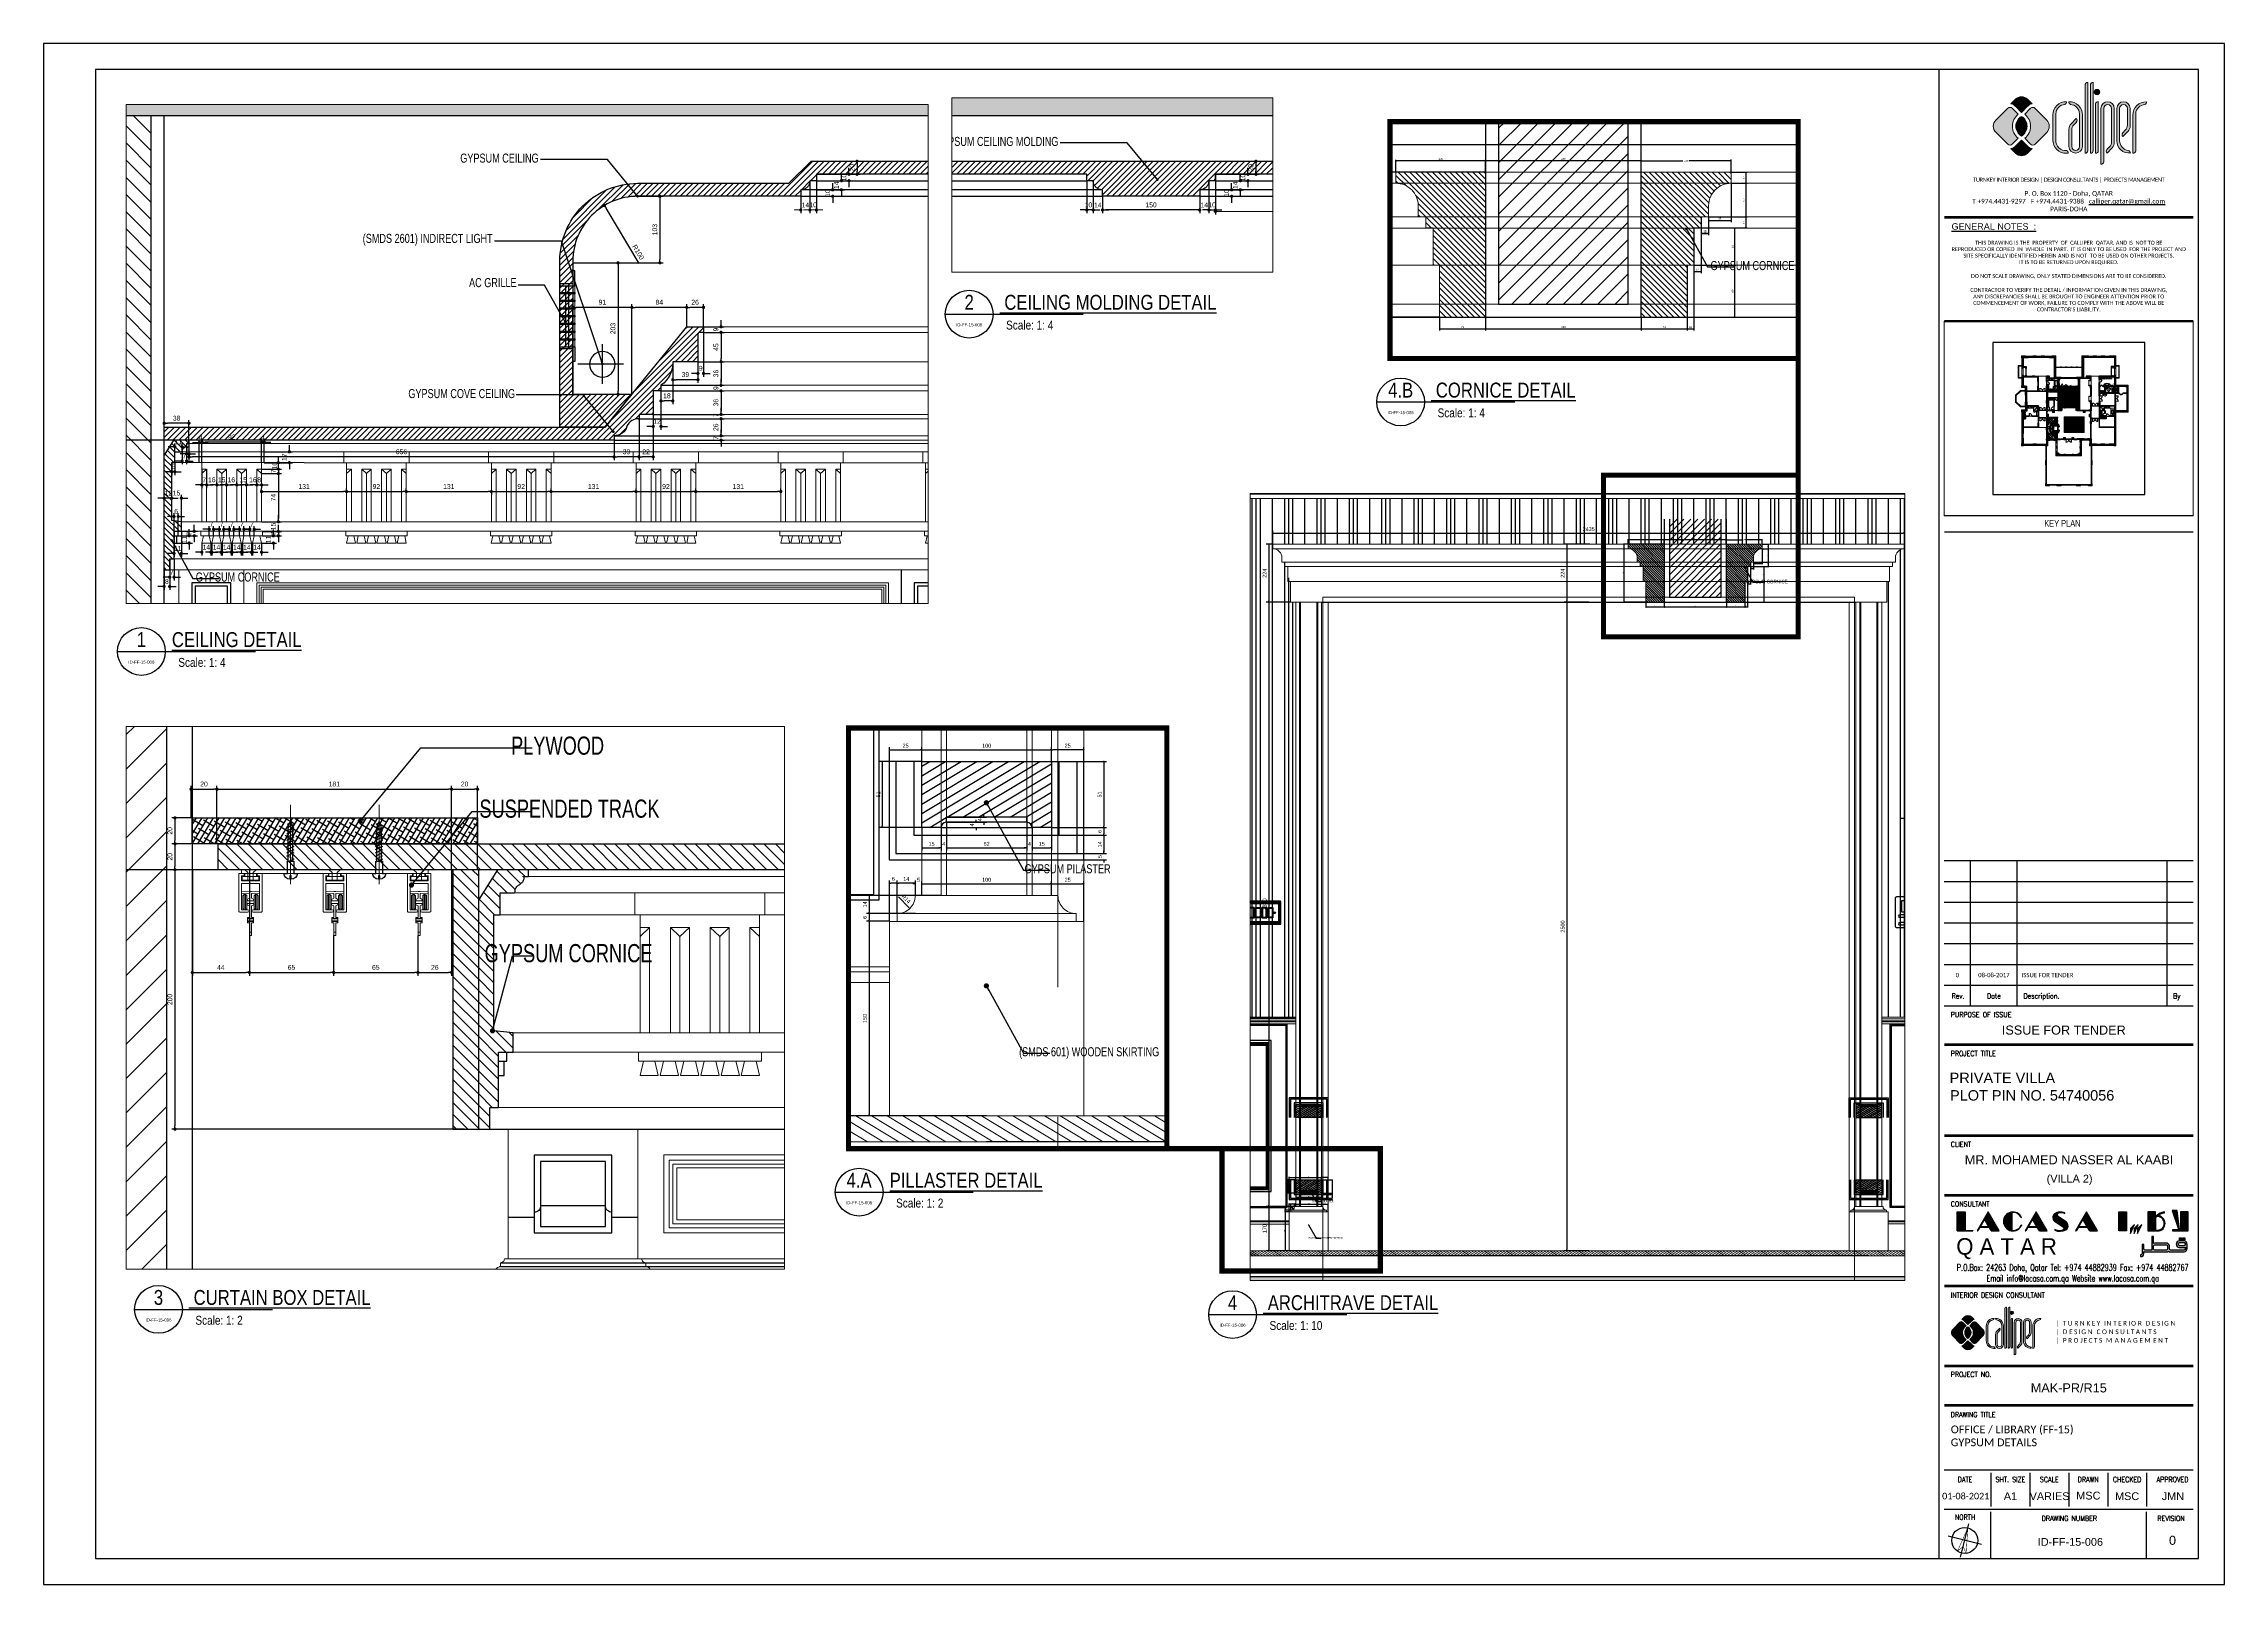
# Paper-space layout 'ID-FF-15-006' of a CAD drawing. Header units: inches, sheet in millimetres. Extents: x 240 to 1081, y -291 to 303.
# The model-space entities are those that its viewports show. They can reach past a viewport. Long polylines and large blocks are cut down to what shows.
import ezdxf
from ezdxf.enums import TextEntityAlignment as Align

# ---------------------------------------------------------------- set-up
doc = ezdxf.new("R2010")
doc.units = ezdxf.units.IN
doc.header["$MEASUREMENT"] = 0
doc.set_wipeout_variables(frame=1)
for name, pattern in [('$0$DASHED', [0.75, 0.5, -0.25]), ('CENTER', [2, 1.25, -0.25, 0.25, -0.25]), ('DASHDOT', [1, 0.5, -0.25, 0, -0.25]), ('HIDDEN', [0.375, 0.25, -0.125]), ('HIDDEN2', [0.1875, 0.125, -0.0625]), ('PHANTOM2', [1.25, 0.625, -0.125, 0.125, -0.125, 0.125, -0.125]), ('XREF-HOTEL GUEST RM_OPT-1$0$M-HIDDEN', [1.875, 1.25, -0.625]), ('XREF-HOTEL GUEST RM_OPT-1$0$M-PHANTOM', [12.5, 6.25, -1.25, 1.25, -1.25, 1.25, -1.25])]:
    doc.linetypes.add(name, pattern=pattern)
for name, color, linetype in [('0-CALLIPER_LOGO', 160, 'Continuous'), ('48-TITLE', 7, 'Continuous'), ('8', 8, 'Continuous'), ('A-ANNO-ARRW', 1, 'Continuous'), ('A-FURN', 253, 'Continuous'), ('A-WALL', 7, 'Continuous'), ('Calliper Gypsum  Elevation', 31, 'Continuous'), ('Calliper_wall hatch_CHB', 8, 'Continuous'), ('Calliper_wall_general plan', 8, 'Continuous'), ('CQ centerline', 8, 'Continuous'), ('CQ curtains and frames', 252, 'Continuous'), ('CQ Grg Gypsum', 41, 'Continuous'), ('CQ Light Elevation', 4, 'Continuous'), ('CQ Plaster', 1, 'Continuous'), ('CQ section wall', 3, 'Continuous'), ('CQ Sheet text', 3, 'Continuous'), ('CQ SPOT DETAIL DIMENSION', 9, 'Continuous'), ('CQ SPOT DETAILS', 40, 'Continuous'), ('CQ text label', 3, 'Continuous'), ('CQ wall section', 5, 'Continuous'), ('CQ Wood plan', 23, 'Continuous'), ('CQ Wood Section', 60, 'Continuous'), ('CQ wood skirting plan', 34, 'Continuous'), ('FURNITURE', 252, 'Continuous'), ('ID-wall paper', 8, 'Continuous'), ('Layer5', 5, 'Continuous'), ('Layer7', 8, 'Continuous'), ('METAL', 5, 'Continuous'), ('PROJECTION', 8, 'Continuous'), ('thermostat_elevation', 97, 'Continuous'), ('WIPEOUT', 2, 'Continuous'), ('WOOD', 23, 'Continuous'), ('WOOD 01', 34, 'Continuous'), ('WOOD 02', 32, 'Continuous'), ('Wood SECT', 1, 'Continuous'), ('XREF-TITLE$0$48-TITLE', 7, 'Continuous'), ('XREF-TITLE$0$LCQ-103-XREF-TITLE-A1$0$48-TITLE', 7, 'Continuous'), ('XREF-TITLE$0$LCQ-339-XREF-TITLE-A1-DC1$0$0745-A02P-01$0$1', 253, 'Continuous'), ('XREF-TITLE$0$LCQ-339-XREF-TITLE-A1-DC1$0$48-title', 7, 'Continuous'), ('XREF-TITLE$0$LCQ-339-XREF-TITLE-A1-DC1$0$LCQ-103-XREF-TITLE-A1$0$48-TITLE', 7, 'Continuous')]:
    doc.layers.add(name, color=color, linetype=linetype)
for name, color, linetype, lineweight in [('1', 1, 'Continuous', 50), ('A-AREA-SHFT', 253, 'Continuous', 13), ('A-Dim-ID', 9, 'Continuous', 20), ('A-DOOR', 134, 'Continuous', 18), ('A-FLOR-FIXT', 114, 'Continuous', 9), ('A-FLOR-HIDN', 8, 'HIDDEN', 13), ('A-FLOR-HRAL', 4, 'Continuous', 18), ('A-FLOR-LEVL', 4, 'Continuous', 18), ('A-FLOR-STRS', 2, 'Continuous', 18), ('A-FLOR-TILE', 8, 'Continuous', 9), ('A-GLAZ', 134, 'Continuous', 18), ('A-SHAFT', 3, 'HIDDEN2', 18), ('A-WALL-HATCH', 252, 'Continuous', 20), ('A-WALL-PRHT', 4, 'Continuous', 18), ('A-WALL-TILE', 8, 'Continuous', 9), ('CQ box spot', 7, 'Continuous', 0), ('CQ Grille', 211, 'A-4010 WALL SECTIONS$0$BATTING', 0), ('CQ gypsum 2', 42, 'Continuous', 0), ('CQ Gypsum Hatch', 8, 'Continuous', 20), ('CQ plan and elev dimension', 252, 'Continuous', 35), ('CQ Section Flooring fin.', 6, 'Continuous', 0), ('CQ Switches and Outlets', 1, 'Continuous', 50), ('CQ Wood', 30, 'Continuous', 0), ('CQ wooh hatch', 8, 'HIDDEN', 18), ('level', 6, 'Continuous', 18), ('Lighting', 7, 'Continuous', 0), ('XREF-V2-FF_COLS$0$A-COLS', 8, 'Continuous', 40), ('XREF-V2-FF_COLS$0$A-COLS-PATT', 253, 'Continuous', 20), ('XREF-V2-FF_COLS$0$A-EQPM', 8, 'Continuous', 18)]:
    doc.layers.add(name, color=color, linetype=linetype, lineweight=lineweight)
doc.layers.add('MV', color=1, linetype='Continuous', plot=False)
doc.styles.add('9999-DIM-SPC', font='simplex.shx', dxfattribs={"width": 0.75})
doc.styles.add('ARIAL', font='arial.ttf')
doc.styles.add('DIM 50', font='romans.shx', dxfattribs={"width": 0.75, "height": 100})
doc.styles.get("Standard").update_dxf_attribs({"font": 'arial.ttf'})
doc.styles.add('TITLE', font='arial.ttf')
doc.styles.add('XREF-TITLE$0$LCQ-103-XREF-TITLE-A1$0$TITLE', font='arial.ttf')
doc.styles.add('XREF-TITLE$0$LCQ-339-XREF-TITLE-A1-DC1$0$0745-A02P-01$0$ARIALN', font='ARIALN.TTF', dxfattribs={"width": 0.9})
doc.styles.add('XREF-TITLE$0$LCQ-339-XREF-TITLE-A1-DC1$0$LCQ-103-XREF-TITLE-A1$0$logo', font='AIGDT___.TTF')
doc.styles.add('XREF-TITLE$0$LCQ-339-XREF-TITLE-A1-DC1$0$LCQ-103-XREF-TITLE-A1$0$ROMANS', font='ROMANS.shx')
doc.styles.add('XREF-TITLE$0$LCQ-339-XREF-TITLE-A1-DC1$0$LCQ-103-XREF-TITLE-A1$0$TITLE', font='arial.ttf')
doc.styles.add('XREF-TITLE$0$LCQ-339-XREF-TITLE-A1-DC1$0$LCQ-103-XREF-TITLE-A1$0$TITLE2', font='ROMANS.shx', dxfattribs={"width": 0.8})
doc.styles.add('XREF-TITLE$0$LCQ-339-XREF-TITLE-A1-DC1$0$LCQ-105-XREF-TITLE-A1$0$TITLE', font='arial.ttf')
doc.linetypes.add('A-4010 WALL SECTIONS$0$BATTING', pattern='A,0.0001,-0.1,[134,ltypeshp.shx,S=0.1,R=0,X=-0.1,Y=0],-0.2,[134,ltypeshp.shx,S=0.1,R=180,X=0.1,Y=0],-0.1', length=0.4001)
doc.dimstyles.new('0100-D-SPC', dxfattribs={"dimscale": 100, "dimtxt": 2, "dimasz": 2, "dimexe": 1, "dimexo": 2, "dimgap": 1, "dimtad": 1, "dimrnd": 0.05, "dimzin": 1, "dimdsep": 46, "dimtxsty": '9999-DIM-SPC', "dimblk": 'OBLIQUE', "dimcen": 2, "dimdle": 1, "dimclrd": 256, "dimclre": 252, "dimclrt": 256, "dimazin": 2, "dimtfac": 1, "dimtofl": 0, "dimtmove": 0, "dimatfit": 3, "dimfxl": 0.1, "dimtolj": 1, "dimtzin": 0, "dimlwd": 0, "dimlwe": 0, "dimarcsym": 0})
doc.dimstyles.new('chester 10', dxfattribs={"dimscale": 0.1, "dimtxt": 150, "dimasz": 50, "dimexe": 100, "dimexo": 0, "dimgap": 80, "dimtad": 1, "dimdec": 0, "dimzin": 0, "dimdsep": 46, "dimtxsty": 'Standard', "dimblk": 'DOT', "dimcen": 100, "dimclrd": 1, "dimclre": 1, "dimclrt": 3, "dimadec": 0, "dimazin": 0, "dimtfac": 1, "dimtdec": 0, "dimtofl": 0, "dimtmove": 0, "dimatfit": 3, "dimfxl": 1, "dimtolj": 1, "dimtzin": 0, "dimlwd": -1, "dimarcsym": 0})
doc.dimstyles.new('CQ 2', dxfattribs={"dimscale": 0.02, "dimtxt": 150, "dimasz": 50, "dimexe": 100, "dimexo": 0, "dimgap": 80, "dimtad": 1, "dimdec": 0, "dimzin": 0, "dimdsep": 46, "dimtxsty": 'Standard', "dimblk": 'DOT', "dimcen": 100, "dimclrd": 1, "dimclre": 1, "dimclrt": 3, "dimadec": 0, "dimazin": 0, "dimtfac": 1, "dimtdec": 0, "dimtofl": 0, "dimtmove": 0, "dimatfit": 3, "dimfxl": 1, "dimtolj": 1, "dimtzin": 0, "dimlwd": -1, "dimarcsym": 0})
doc.dimstyles.new('CQ 2.5', dxfattribs={"dimscale": 0.025, "dimtxt": 150, "dimasz": 100, "dimexe": 100, "dimexo": 0, "dimgap": 80, "dimtad": 1, "dimdec": 0, "dimzin": 0, "dimdsep": 46, "dimtxsty": 'Standard', "dimblk": 'DOT', "dimcen": 100, "dimclrd": 250, "dimclre": 250, "dimclrt": 3, "dimadec": 0, "dimazin": 0, "dimtfac": 1, "dimtdec": 0, "dimtofl": 0, "dimtmove": 0, "dimatfit": 3, "dimfxl": 1, "dimtolj": 1, "dimtzin": 0, "dimlwd": -1, "dimarcsym": 0})
doc.dimstyles.new('CQ 5', dxfattribs={"dimscale": 0.05, "dimtxt": 150, "dimasz": 100, "dimexe": 100, "dimexo": 0, "dimgap": 80, "dimtad": 1, "dimdec": 0, "dimzin": 0, "dimdsep": 46, "dimtxsty": 'Standard', "dimblk": 'DOT', "dimcen": 100, "dimclrd": 250, "dimclre": 250, "dimclrt": 3, "dimadec": 0, "dimazin": 0, "dimtfac": 1, "dimtdec": 0, "dimtofl": 0, "dimtmove": 0, "dimatfit": 3, "dimfxl": 1, "dimtolj": 1, "dimtzin": 0, "dimlwd": -1, "dimarcsym": 0})
doc.dimstyles.new('CQ 50', dxfattribs={"dimscale": 0.5, "dimtxt": 150, "dimasz": 100, "dimexe": 100, "dimexo": 20, "dimgap": 80, "dimtad": 1, "dimdec": 0, "dimzin": 0, "dimdsep": 46, "dimtxsty": 'Standard', "dimblk": 'DOT', "dimcen": 100, "dimclrd": 250, "dimclre": 250, "dimclrt": 3, "dimadec": 0, "dimazin": 0, "dimtfac": 1, "dimtdec": 0, "dimtofl": 0, "dimtmove": 0, "dimatfit": 3, "dimfxl": 3, "dimtolj": 1, "dimtzin": 0, "dimlwd": -1, "dimarcsym": 0})
doc.dimstyles.get("Standard").update_dxf_attribs({"dimtxt": 0.18, "dimasz": 0.18, "dimexe": 0.18, "dimexo": 0.0625, "dimgap": 0.09, "dimtad": 0, "dimtih": 1, "dimtoh": 1, "dimdec": 4, "dimzin": 0, "dimdsep": 46, "dimtxsty": 'Standard', "dimcen": 0.09, "dimadec": 0, "dimazin": 0, "dimtfac": 1, "dimtdec": 4, "dimtofl": 0, "dimtmove": 0, "dimatfit": 3, "dimfxl": 1, "dimtolj": 1, "dimtzin": 0, "dimarcsym": 0})
pattern_1 = [(45, (86288.18, -41897.041), (-13.258252, 13.258252), [])]
pattern_2 = [(225, (863766.5914, 132415.6944), (4.41941738, -4.41941738), [])]
pattern_3 = [(31.0285767, (-9711.719, 16696.3715), (-3.22165956, 5.35568947), [])]

# ---------------------------------------------------------------- blocks, each defined once
blk = doc.blocks.new('dwgtit')
at = {"linetype": 'Continuous', "ltscale": 2}
blk.add_line((-8, 0), (38.23, 0), dxfattribs=at)
blk.add_circle((0, 0), 8, dxfattribs=at)
at = {"linetype": 'Continuous', "ltscale": 2, "style": 'ARIAL', "width": 0.8}
for tag, height, p in [('DTN0', 5, (0, 3.99)), ('DTRFNO', 3, (0, -3.56))]:
    blk.add_attdef(tag, text='', height=height, dxfattribs=at).set_placement(p, align=Align.MIDDLE_CENTER)
for tag, p, height in [('DTNL1', (19.8, 1.48), 5), ('DTNL2', (20.36, -5.16), 3), ('DTSC', (63.36, -5.21), 3)]:
    blk.add_attdef(tag, p, '', height=height, dxfattribs=at)
blk = doc.blocks.new('XREF-TITLE$0$NORTH-NEW')
at = {"layer": 'XREF-TITLE$0$48-TITLE', "color": 4}
for p, q in [((0.66, 0), (-0.66, 0)), ((0, -0.66), (0, 0.66))]:
    blk.add_line(p, q, dxfattribs=at)
at = {"layer": 'XREF-TITLE$0$48-TITLE', "const_width": 0.02}
blk.add_lwpolyline([(0, 0.5), (0.171, -0.47), (0, -0.24), (-0.171, -0.47)], close=True, dxfattribs=at)
at = {"layer": 'XREF-TITLE$0$48-TITLE', "color": 4}
blk.add_circle((0, 0), 0.5, dxfattribs=at)
blk = doc.blocks.new('new logo')
at = {"layer": 'Calliper_wall_general plan', "true_color": 0x0f0f00}
for points in [[(1952.71, -407.57), (1952.29, -407.57, 0.24842), (1951.64, -408.22), (1951.64, -434.83, 0.435048), (1952.71, -433.93)], [(1954.8, -407.57), (1954.38, -407.57, 0.24842), (1953.73, -408.22), (1953.73, -434.83, 0.435048), (1954.8, -433.93)], [(1955.21, -411.29, 1), (1957.29, -411.29, 1)], [(1925.89, -419.85), (1923.59, -417.55, 0.414214), (1921.8, -417.55), (1917.23, -422.12, 0.198912), (1916.26, -424.46, 0.198912), (1917.23, -426.8), (1921.8, -431.37, 0.414214), (1923.59, -431.37), (1925.89, -429.08, -0.234542), (1923.6, -424.46, -0.234542)], [(1927.13, -419.11), (1925.02, -417, 0.18449), (1923.03, -415.83), (1924.79, -414.07, -0.414214), (1929.47, -414.07), (1931.23, -415.83, 0.18449), (1929.24, -417)], [(1932.39, -417.57), (1936.88, -422.06, -0.203601), (1937.85, -424.46, -0.203601), (1936.88, -426.86), (1932.39, -431.35, -0.414214), (1930.6, -431.35), (1928.37, -429.08, 0.234542), (1930.66, -424.46, 0.234542), (1928.37, -419.85), (1930.66, -417.55, -0.419864)], [(1943.87, -416.02, 0.39335), (1944.47, -415.03, 0.420626), (1939.27, -419.92), (1939.27, -429.97, 0.396545), (1944.06, -434.87), (1945.16, -434.87, 0.39335), (1944.56, -433.87, -0.460596), (1940.34, -429.75), (1940.34, -419.63, -0.368996)], [(1945.45, -432.27), (1945.45, -425.58, -0.190781), (1946.26, -423.52), (1948.23, -421.43), (1948.27, -421.47, -0.400313), (1948.28, -422.85), (1947.33, -423.86, 0.190781), (1946.52, -425.92), (1946.52, -432.27, 1), (1949.53, -432.27), (1949.53, -419.64, 0.370056), (1946.01, -416.02, -0.39335), (1945.4, -415.03, -0.426354), (1950.61, -420.02), (1950.61, -432.27, -1)], [(1956.75, -414.98, 0.34993), (1955.68, -415.7), (1955.68, -434.83, 0.435048), (1956.75, -433.93)], [(1958.86, -417.61, -1), (1961.86, -417.61), (1961.86, -430.35, -0.190781), (1961.04, -432.4), (1960.09, -433.41, 0.400313), (1960.11, -434.79), (1960.15, -434.84), (1962.12, -432.75, 0.190781), (1962.93, -430.69), (1962.93, -417.61, 1), (1957.79, -417.61), (1957.79, -439.05, 0.435048), (1958.86, -438.16)], [(1964.98, -417.61, -1), (1967.97, -417.61), (1967.97, -423.98, -0.190781), (1967.16, -426.03), (1966.21, -427.04, 0.400313), (1966.22, -428.42), (1966.26, -428.47), (1968.23, -426.38, 0.190781), (1969.04, -424.32), (1969.04, -417.61, 1), (1963.91, -417.61), (1963.91, -430.09, 0.446482), (1969.13, -434.77, 0.352056), (1968.33, -433.83, -0.371733), (1964.98, -430.09)], [(1974.71, -416.05, 0.39335), (1975.31, -415.05, 0.426354), (1970.11, -420.05), (1970.11, -434.85, 0.435048), (1971.18, -433.96), (1971.18, -419.65, -0.368996)], [(1927.13, -429.81), (1925.02, -431.92, -0.18449), (1923.03, -433.09), (1924.79, -434.85, 0.414214), (1929.47, -434.85), (1931.23, -433.09, -0.18449), (1929.24, -431.92)]]:
    blk.add_hatch(color=28, dxfattribs=at).paths.add_polyline_path(points)
at = {"layer": 'Calliper_wall_general plan'}
blk.add_hatch(color=2, dxfattribs=at).paths.add_polyline_path([(1927.13, -420.66, 0.264516), (1924.96, -424.46, 0.264516), (1927.13, -428.27, 0.264516), (1929.29, -424.46, 0.264516)])
at = {"layer": '0-CALLIPER_LOGO', "color": 170, "lineweight": 0}
for p, q in [((1951.64, -408.22), (1951.64, -434.83)), ((1952.29, -407.57), (1952.71, -407.57)), ((1952.71, -407.57), (1952.71, -433.93)), ((1953.73, -408.22), (1953.73, -434.83)), ((1954.38, -407.57), (1954.8, -407.57)), ((1954.8, -407.57), (1954.8, -433.93)), ((1921.8, -417.55), (1917.23, -422.12)), ((1924.79, -414.07), (1923.03, -415.83)), ((1923.59, -417.55), (1925.89, -419.85)), ((1925.02, -417), (1927.13, -419.11)), ((1929.24, -417), (1927.13, -419.11)), ((1930.66, -417.55), (1928.37, -419.85)), ((1929.47, -414.07), (1931.23, -415.83)), ((1932.39, -417.57), (1936.88, -422.06)), ((1939.27, -419.92), (1939.27, -429.97)), ((1940.34, -419.63), (1940.34, -430.27)), ((1949.53, -419.63), (1949.53, -432.27)), ((1949.53, -419.63), (1949.53, -430.27)), ((1950.61, -419.92), (1950.61, -429.97)), ((1950.61, -420.02), (1950.61, -432.27)), ((1955.68, -415.7), (1955.68, -434.83)), ((1956.75, -414.98), (1956.75, -433.93)), ((1957.79, -417.61), (1957.79, -439.05)), ((1958.86, -417.61), (1958.86, -438.16)), ((1958.86, -417.61), (1958.86, -438.16)), ((1961.86, -417.61), (1961.86, -430.35)), ((1962.93, -417.61), (1962.93, -430.69)), ((1963.91, -417.61), (1963.91, -430.09)), ((1964.98, -417.61), (1964.98, -430.09)), ((1967.97, -417.61), (1967.97, -423.98)), ((1969.04, -417.61), (1969.04, -424.32)), ((1970.11, -420.05), (1970.11, -434.85)), ((1971.18, -419.65), (1971.18, -433.96)), ((1921.8, -431.37), (1917.23, -426.8)), ((1932.39, -431.35), (1936.88, -426.86)), ((1945.45, -425.58), (1945.45, -432.27)), ((1946.26, -423.52), (1948.23, -421.43)), ((1946.52, -425.92), (1946.52, -432.27)), ((1947.33, -423.86), (1948.28, -422.85)), ((1948.27, -421.47), (1948.23, -421.43)), ((1967.16, -426.03), (1966.21, -427.04)), ((1966.22, -428.42), (1966.26, -428.47)), ((1968.23, -426.38), (1966.26, -428.47)), ((1924.79, -434.85), (1923.03, -433.09)), ((1923.59, -431.37), (1925.89, -429.08)), ((1925.02, -431.92), (1927.13, -429.81)), ((1929.24, -431.92), (1927.13, -429.81)), ((1930.6, -431.35), (1928.37, -429.08)), ((1929.47, -434.85), (1931.23, -433.09)), ((1944.06, -434.87), (1945.16, -434.87)), ((1945.16, -434.87), (1944.78, -434.87)), ((1961.04, -432.4), (1960.09, -433.41)), ((1960.11, -434.79), (1960.15, -434.84)), ((1962.12, -432.75), (1960.15, -434.84))]:
    blk.add_line(p, q, dxfattribs=at)
blk.add_circle((1956.25, -411.29), 1.04, dxfattribs=at)
for centre, radius, start, end in [((1952.59, -408.52), 0.995, 107.09802, 162.90198), ((1954.68, -408.52), 0.995, 107.09802, 162.90198), ((1922.7, -418.45), 1.27, 45, 135), ((1922.49, -419.02), 3.24, 38.5975, 80.40939), ((1929.39, -424.46), 5.79, 127.20123, 180), ((1927.13, -416.41), 3.31, 45, 135), ((1924.86, -424.46), 5.79, 0, 52.79877), ((1931.77, -419.02), 3.24, 99.59061, 141.4025), ((1931.52, -418.41), 1.21, 43.89688, 134.91049), ((1944.27, -420.02), 5, 87.63536, 181.11311), ((1944.21, -419.89), 3.88, 95.14451, 176.15988), ((1943.63, -415.2), 0.856, 285.67905, 11.56774), ((1946.24, -415.2), 0.856, 168.43226, 254.32095), ((1945.61, -420.02), 5, 358.88689, 92.36464), ((1945.66, -419.89), 3.88, 3.84012, 84.85549), ((1956.66, -416.02), 1.04, 85.20492, 162.35088), ((1960.36, -417.61), 2.57, 0, 180), ((1960.36, -417.61), 1.5, 0, 180), ((1966.47, -417.61), 2.57, 0, 180), ((1966.47, -417.61), 1.5, 0, 180), ((1975.11, -420.05), 5, 87.63536, 181.11311), ((1975.05, -419.91), 3.88, 95.14451, 176.15988), ((1974.48, -415.22), 0.856, 285.67905, 11.56774), ((1919.57, -424.46), 3.31, 135, 180), ((1919.57, -424.46), 3.31, 180, 225), ((1929.39, -424.46), 5.79, 180, 232.79877), ((1929.39, -424.46), 4.43, 120.73466, 180), ((1929.39, -424.46), 4.43, 180, 239.26534), ((1924.86, -424.46), 4.43, 0, 59.26534), ((1924.86, -424.46), 4.43, 300.73466, 0), ((1924.86, -424.46), 5.79, 307.20123, 0), ((1934.54, -424.4), 3.31, 358.96726, 45), ((1934.54, -424.52), 3.31, 315, 1.03274), ((1948.45, -425.58), 3, 136.79532, 180), ((1949.52, -425.92), 3, 136.79532, 180), ((1947.55, -422.17), 1, 316.79532, 44.06271), ((1966.94, -427.73), 1, 136.79532, 224.06271), ((1964.97, -423.98), 3, 316.79532, 0), ((1966.04, -424.32), 3, 316.79532, 0), ((1922.7, -430.47), 1.27, 225, 315), ((1922.49, -429.9), 3.24, 279.59061, 321.4025), ((1927.13, -432.51), 3.31, 225, 315), ((1931.77, -429.9), 3.24, 218.5975, 260.40939), ((1931.49, -430.45), 1.27, 225, 315), ((1944.27, -429.87), 5, 178.88689, 272.36464), ((1944.21, -430.01), 3.88, 176.89042, 275.07933), ((1944.32, -434.69), 0.856, 348.43226, 74.32095), ((1948.03, -432.27), 2.58, 180, 0), ((1948.03, -432.27), 1.51, 180, 0), ((1951.76, -433.88), 0.954, 262.72577, 356.77123), ((1953.85, -433.88), 0.954, 262.72577, 356.77123), ((1955.8, -433.88), 0.954, 262.72577, 356.77123), ((1960.82, -434.1), 1, 136.79532, 224.06271), ((1958.86, -430.35), 3, 316.79532, 0), ((1959.93, -430.69), 3, 316.79532, 0), ((1968.61, -430.09), 4.71, 180, 276.23953), ((1968.82, -430.02), 3.84, 181.13958, 262.70661), ((1968.14, -434.8), 0.986, 1.21558, 78.79531), ((1970.23, -433.9), 0.954, 262.72577, 356.77123), ((1957.91, -438.11), 0.954, 262.72577, 356.77123)]:
    blk.add_arc(centre, radius, start, end, dxfattribs=at)
blk = doc.blocks.new('XREF-TITLE')
at = {"layer": 'XREF-TITLE$0$LCQ-339-XREF-TITLE-A1-DC1$0$LCQ-103-XREF-TITLE-A1$0$48-TITLE'}
for points in [[(737.99, 136.24), (743.95, 136.24), (743.95, 136.42), (740.99, 136.42), (740.99, 143.62), (737.99, 143.62)], [(762.85, 138.5), (762.68, 138.57, -0.335261), (759.05, 136.45), (759.05, 143.37, -0.325117), (762.63, 141.37), (762.8, 141.45, 4.760585)], [(777.17, 141.61, -0.804125), (777.52, 143.38, -0.139753), (779.53, 142.99), (779.53, 143.2, 0.267149), (775.48, 142.84, 0.158415), (774.87, 141.76, 0.260991), (775.45, 140), (778.6, 137.99, -0.726518), (778.43, 136.43, -0.039912), (777.84, 136.34, -0.15573), (775.63, 136.83), (775.63, 136.61, 0.252462), (779.85, 136.67, 0.244258), (780.71, 138.16, 0.2096), (780.02, 139.78)], [(803.29, 136.24), (803.29, 143.58), (800.3, 143.58), (800.3, 136.24)], [(827.06, 143.58), (824.07, 143.58), (824.07, 136.62), (820.95, 136.62), (820.95, 136.24), (824.07, 136.24), (827.06, 136.24)], [(806.33, 138.73), (804.77, 137.23), (804.77, 135.24)], [(807.73, 138.73), (806.17, 137.23), (806.17, 135.24)], [(807.56, 135.24), (809.12, 138.73), (807.56, 137.23)]]:
    blk.add_hatch(color=10, dxfattribs=at).paths.add_polyline_path(points)
at = {"layer": 'XREF-TITLE$0$LCQ-339-XREF-TITLE-A1-DC1$0$LCQ-103-XREF-TITLE-A1$0$48-TITLE', "true_color": 0x666666}
h = blk.add_hatch(color=251, dxfattribs=at)
h.paths.add_polyline_path([(749.86, 143.58), (745.62, 136.24), (745.84, 136.24), (746.7, 137.74), (750.24, 137.74), (751.1, 136.24), (754.1, 136.24)])
h.paths.add_polyline_path([(750.13, 137.92), (746.81, 137.92), (748.47, 140.8)], flags=16)
at = {"layer": 'XREF-TITLE$0$LCQ-339-XREF-TITLE-A1-DC1$0$LCQ-103-XREF-TITLE-A1$0$48-TITLE'}
h = blk.add_hatch(color=10, dxfattribs=at)
h.paths.add_polyline_path([(768.43, 143.58), (764.19, 136.24), (764.4, 136.24), (765.26, 137.74), (768.8, 137.74), (769.67, 136.24), (772.67, 136.24)])
h.paths.add_polyline_path([(768.69, 137.92), (765.37, 137.92), (767.03, 140.8)], flags=16)
h = blk.add_hatch(color=10, dxfattribs=at)
h.paths.add_polyline_path([(787.86, 143.58), (783.62, 136.24), (783.83, 136.24), (784.69, 137.74), (788.23, 137.74), (789.1, 136.24), (792.1, 136.24)])
h.paths.add_polyline_path([(788.13, 137.92), (784.8, 137.92), (786.46, 140.8)], flags=16)
h = blk.add_hatch(color=10, dxfattribs=at)
edge = h.paths.add_edge_path()
edge.add_arc((815.14, 139.2), 2.99, 359.14035, 446.42733)
edge.add_arc((818.37, 138.45), 4.82, 95.54957, 129.21891, ccw=False)
edge.add_line((817.9, 143.24), (817.9, 143.59))
edge.add_arc((818.37, 138.45), 5.16, 95.18045, 139.21268)
edge.add_line((814.46, 141.82), (814.46, 143.58))
edge.add_line((814.46, 143.58), (811.47, 143.58))
edge.add_line((811.47, 143.58), (811.47, 136.24))
edge.add_line((811.47, 136.24), (814.46, 136.24))
edge.add_line((814.46, 136.24), (815.32, 136.24))
edge.add_arc((815.3, 139.06), 2.82, 270.25504, 361.90034)
edge = h.paths.add_edge_path(flags=16)
edge.add_arc((818.37, 138.45), 4.82, 135.2947, 144.18627)
edge.add_line((814.46, 141.27), (814.46, 136.58))
edge.add_line((814.46, 136.58), (815.32, 136.58))
edge.add_arc((815.3, 139.06), 2.48, 270.27207, 362.09049)
edge.add_arc((815.14, 139.2), 2.64, 358.96144, 454.15748)
at = {"layer": 'XREF-TITLE$0$LCQ-339-XREF-TITLE-A1-DC1$0$LCQ-103-XREF-TITLE-A1$0$48-TITLE', "true_color": 0x666666}
for points in [[(822.82, 144.18), (820.92, 144.18), (823.28, 136.91), (823.74, 136.91)], [(823.73, 133.58), (824.51, 133.58), (824.51, 132.82), (823.73, 132.82)], [(824.97, 133.58), (825.76, 133.58), (825.76, 132.82), (824.97, 132.82)]]:
    blk.add_hatch(color=251, dxfattribs=at).paths.add_polyline_path(points)
h = blk.add_hatch(color=251, dxfattribs=at)
edge = h.paths.add_edge_path()
edge.add_arc((818.62, 130.36), 1.22, 13.66992, 93.2541)
edge.add_line((818.56, 131.57), (815.54, 131.57))
edge.add_line((815.54, 131.57), (814.29, 131.57))
edge.add_arc((814.22, 130.36), 1.22, 86.7459, 114.20503)
edge.add_line((813.72, 131.47), (813.72, 134.17))
edge.add_line((813.72, 134.17), (813.04, 134.17))
edge.add_line((813.04, 134.17), (813.04, 128.84))
edge.add_line((813.04, 128.84), (810.47, 128.84))
edge.add_arc((810.56, 129.52), 0.678, 203.9089, 262.68549, ccw=False)
edge.add_line((809.94, 129.24), (809.94, 131.05))
edge.add_line((809.94, 131.05), (809.25, 131.05))
edge.add_line((809.25, 131.05), (809.25, 127.43))
edge.add_arc((808.87, 127.43), 0.386, 306.42867, 360, ccw=False)
edge.add_arc((808.78, 127.55), 0.534, 251.27183, 306.42867, ccw=False)
edge.add_line((808.61, 127.04), (808.61, 126.36))
edge.add_line((808.61, 126.36), (809.04, 126.36))
edge.add_arc((808.78, 127.55), 1.22, 282.36976, 306.42867)
edge.add_arc((808.87, 127.43), 1.07, 306.42867, 360)
edge.add_line((809.94, 127.43), (809.94, 128.3))
edge.add_arc((810.56, 129.52), 1.36, 242.93866, 264.84181)
edge.add_line((810.43, 128.16), (818.56, 128.16))
edge.add_arc((818.62, 129.38), 1.22, 266.7459, 313.6965)
edge.add_arc((820.31, 129.38), 1.22, 226.3035, 273.2541)
edge.add_line((820.38, 128.16), (825.51, 128.16))
edge.add_arc((825.28, 129.53), 1.39, 279.23186, 356.89361)
edge.add_line((826.67, 129.45), (826.67, 131.16))
edge.add_arc((825.28, 131.09), 1.39, 3.10639, 80.76814)
edge.add_line((825.51, 132.46), (823.62, 132.46))
edge.add_arc((823.84, 131.09), 1.39, 99.23186, 176.89361)
edge.add_arc((823.84, 131.24), 1.39, 183.10639, 260.76814)
edge.add_line((823.62, 129.87), (825.51, 129.87))
edge.add_arc((825.28, 131.24), 1.39, 279.23186, 300.31567)
edge.add_line((825.98, 130.04), (825.98, 129.47))
edge.add_arc((825.28, 129.53), 0.702, 282.98897, 355.63351, ccw=False)
edge.add_line((825.44, 128.84), (820.26, 128.84))
edge.add_arc((820.31, 129.38), 0.534, 200.71105, 265.08407, ccw=False)
edge.add_line((819.81, 129.19), (819.81, 130.64))
edge = h.paths.add_edge_path(flags=16)
edge.add_arc((823.84, 131.09), 0.702, 102.98897, 173.85495, ccw=False)
edge.add_line((823.68, 131.77), (825.44, 131.77))
edge.add_arc((825.28, 131.09), 0.702, 6.14505, 77.01103, ccw=False)
edge.add_arc((825.28, 131.24), 0.702, 282.98897, 353.85495, ccw=False)
edge.add_line((825.44, 130.55), (823.68, 130.55))
edge.add_arc((823.84, 131.24), 0.702, 186.14505, 257.01103, ccw=False)
edge = h.paths.add_edge_path(flags=16)
edge.add_arc((818.62, 129.38), 0.534, 274.91593, 339.28895, ccw=False)
edge.add_line((818.67, 128.84), (816.47, 128.84))
edge.add_line((816.47, 128.84), (814.18, 128.84))
edge.add_arc((814.22, 129.38), 0.534, 200.71105, 265.08407, ccw=False)
edge.add_line((813.72, 129.19), (813.72, 130.55))
edge.add_arc((814.22, 130.36), 0.534, 94.91593, 159.28895, ccw=False)
edge.add_line((814.18, 130.89), (816.59, 130.89))
edge.add_line((816.59, 130.89), (818.67, 130.89))
edge.add_arc((818.62, 130.36), 0.534, 20.71105, 85.08407, ccw=False)
edge.add_line((819.12, 130.55), (819.12, 129.19))
for points in [[(0, 0), (841, 0), (841, 594), (0, 594)], [(20, 10), (831, 10), (831, 584), (20, 584)]]:
    blk.add_lwpolyline(points, close=True)
at = {"layer": 'XREF-TITLE$0$LCQ-339-XREF-TITLE-A1-DC1$0$48-title', "const_width": 0.5}
for points in [[(733, 412), (829, 412)], [(733, 405.67), (829, 405.67)]]:
    blk.add_lwpolyline(points, dxfattribs=at)
at = {"layer": 'XREF-TITLE$0$LCQ-339-XREF-TITLE-A1-DC1$0$LCQ-103-XREF-TITLE-A1$0$48-TITLE'}
for p, q in [((731, 10), (731, 584)), ((733, 231.02), (829, 231.02)), ((743, 231.02), (743, 223.02)), ((761, 231.02), (761, 223.02)), ((818.87, 231.02), (818.87, 223.02)), ((733, 223.02), (829, 223.02)), ((829, 44), (733, 44)), ((751, 43), (751, 30)), ((766, 43), (766, 30)), ((781, 43), (781, 30)), ((796, 43), (796, 30)), ((811, 43), (811, 30)), ((733, 29), (829, 29)), ((751, 10), (751, 28)), ((811, 10), (811, 28))]:
    blk.add_line(p, q, dxfattribs=at)
at = {"layer": 'XREF-TITLE$0$LCQ-339-XREF-TITLE-A1-DC1$0$LCQ-103-XREF-TITLE-A1$0$48-TITLE', "color": 4}
for p, q in [((733, 279.02), (829, 279.02)), ((743, 279.02), (743, 231.02)), ((761, 279.02), (761, 231.02)), ((818.87, 279.02), (818.87, 231.02)), ((733, 271.02), (829, 271.02)), ((733, 263.02), (829, 263.02)), ((733, 255.02), (829, 255.02)), ((733, 247.02), (829, 247.02)), ((733, 239.02), (829, 239.02))]:
    blk.add_line(p, q, dxfattribs=at)
at = {"layer": 'XREF-TITLE$0$LCQ-339-XREF-TITLE-A1-DC1$0$LCQ-103-XREF-TITLE-A1$0$48-TITLE', "color": 10}
for p, q in [((737.99, 136.24), (737.99, 143.62)), ((737.99, 143.62), (740.99, 143.62)), ((740.99, 143.62), (740.99, 136.42)), ((758.93, 136.24), (758.93, 143.62)), ((759.05, 143.37), (759.05, 136.45)), ((768.43, 143.58), (764.19, 136.24)), ((772.67, 136.24), (768.43, 143.58)), ((787.86, 143.58), (783.62, 136.24)), ((792.1, 136.24), (787.86, 143.58)), ((737.99, 136.24), (743.95, 136.24)), ((740.99, 136.42), (743.95, 136.42)), ((743.95, 136.42), (743.95, 136.24)), ((762.63, 141.37), (762.8, 141.45)), ((762.68, 138.57), (762.85, 138.5)), ((764.19, 136.24), (764.4, 136.24)), ((765.26, 137.74), (764.4, 136.24)), ((765.26, 137.74), (768.8, 137.74)), ((767.03, 140.8), (765.37, 137.92)), ((765.37, 137.92), (768.69, 137.92)), ((766.93, 140.99), (766.92, 141)), ((768.69, 137.92), (767.03, 140.8)), ((769.67, 136.24), (768.8, 137.74)), ((769.67, 136.24), (772.67, 136.24)), ((783.62, 136.24), (783.83, 136.24)), ((784.69, 137.74), (783.83, 136.24)), ((784.69, 137.74), (788.23, 137.74)), ((786.46, 140.8), (784.8, 137.92)), ((784.8, 137.92), (788.13, 137.92)), ((786.36, 140.99), (786.35, 141)), ((788.13, 137.92), (786.46, 140.8)), ((789.1, 136.24), (788.23, 137.74)), ((789.1, 136.24), (792.1, 136.24))]:
    blk.add_line(p, q, dxfattribs=at)
at = {"layer": 'XREF-TITLE$0$LCQ-339-XREF-TITLE-A1-DC1$0$LCQ-103-XREF-TITLE-A1$0$48-TITLE', "color": 251, "true_color": 0x666666}
for p, q in [((749.86, 143.58), (745.62, 136.24)), ((754.1, 136.24), (749.86, 143.58)), ((745.62, 136.24), (745.84, 136.24)), ((746.7, 137.74), (745.84, 136.24)), ((746.7, 137.74), (750.24, 137.74)), ((748.47, 140.8), (746.81, 137.92)), ((746.81, 137.92), (750.13, 137.92)), ((748.36, 140.99), (748.36, 141)), ((750.13, 137.92), (748.47, 140.8)), ((751.1, 136.24), (750.24, 137.74)), ((751.1, 136.24), (754.1, 136.24))]:
    blk.add_line(p, q, dxfattribs=at)
at = {"layer": 'XREF-TITLE$0$LCQ-339-XREF-TITLE-A1-DC1$0$LCQ-103-XREF-TITLE-A1$0$48-TITLE', "const_width": 1, "elevation": 0}
blk.add_lwpolyline([(733, 527), (829, 527)], dxfattribs=at)
at = {"layer": 'XREF-TITLE$0$LCQ-339-XREF-TITLE-A1-DC1$0$LCQ-103-XREF-TITLE-A1$0$48-TITLE', "const_width": 1}
for points in [[(733, 487), (829, 487)], [(829, 208.02), (733, 208.02)], [(829, 173.02), (733, 173.02)], [(829, 150.02), (733, 150.02)], [(829, 115.02), (733, 115.02)], [(829, 84.23), (733, 84.23)], [(829, 69), (733, 69)]]:
    blk.add_lwpolyline(points, dxfattribs=at)
at = {"layer": 'XREF-TITLE$0$LCQ-339-XREF-TITLE-A1-DC1$0$LCQ-103-XREF-TITLE-A1$0$48-TITLE', "color": 10}
for points in [[(778.81, 137.85, -0.618663), (778.43, 136.43, -0.039912), (777.84, 136.34, -0.15573), (775.63, 136.83, 1.161214), (775.63, 136.83), (775.63, 136.61, 0.252462), (779.85, 136.67, 0.244258), (780.71, 138.16, 0.2096), (780.02, 139.78), (776.92, 141.77, -0.617286), (777.36, 143.36, -0.053818), (777.36, 143.36, -0.150598), (779.53, 142.99, -0.127578), (779.53, 142.99), (779.53, 143.2, 0.267149), (775.48, 142.84, 0.158415), (774.87, 141.76, 0.260991), (775.45, 140)], [(818.12, 139.15, 0.400412), (815.32, 142.18, -0.147976), (817.9, 143.24), (817.9, 143.59, 0.194526), (814.46, 141.82), (814.46, 143.58), (811.47, 143.58), (811.47, 136.24), (814.46, 136.24), (815.32, 136.24, 0.42265)], [(814.95, 141.84, 0.038816), (814.46, 141.27), (814.46, 136.58), (815.32, 136.58, 0.42354), (817.78, 139.15, 0.441032)]]:
    blk.add_lwpolyline(points, format="xyb", close=True, dxfattribs=at)
for points in [[(800.3, 143.58), (803.29, 143.58), (803.29, 136.24), (800.3, 136.24)], [(827.06, 143.58), (824.07, 143.58), (824.07, 136.62), (820.95, 136.62), (820.95, 136.24), (824.07, 136.24), (827.06, 136.24)], [(806.33, 138.73), (804.77, 137.23), (804.77, 135.24)], [(807.73, 138.73), (806.17, 137.23), (806.17, 135.24)], [(809.12, 138.73), (807.56, 137.23), (807.56, 135.24)]]:
    blk.add_lwpolyline(points, close=True, dxfattribs=at)
at = {"layer": 'XREF-TITLE$0$LCQ-339-XREF-TITLE-A1-DC1$0$LCQ-103-XREF-TITLE-A1$0$48-TITLE', "color": 251, "true_color": 0x666666}
for points in [[(822.82, 144.18), (820.92, 144.18), (823.28, 136.91), (823.74, 136.91)], [(823.73, 133.58), (824.51, 133.58), (824.51, 132.82), (823.73, 132.82)], [(824.97, 133.58), (825.76, 133.58), (825.76, 132.82), (824.97, 132.82)]]:
    blk.add_lwpolyline(points, close=True, dxfattribs=at)
for points in [[(819.81, 130.64, 0.361917), (818.56, 131.57), (815.54, 131.57), (814.29, 131.57, 0.12039), (813.72, 131.47), (813.72, 134.17), (813.04, 134.17), (813.04, 128.84), (810.47, 128.84, -0.262236), (809.94, 129.24), (809.94, 131.05), (809.25, 131.05), (809.25, 127.43, -0.238101), (809.1, 127.12, -0.245424), (808.61, 127.04), (808.61, 126.36), (809.04, 126.36, 0.105364), (809.5, 126.57, 0.238101), (809.94, 127.43), (809.94, 128.3, 0.095863), (810.43, 128.16), (818.56, 128.16, 0.207775), (819.47, 128.49, 0.207775), (820.38, 128.16), (825.51, 128.16, 0.352458), (826.67, 129.45), (826.67, 131.16, 0.352458), (825.51, 132.46), (823.62, 132.46, 0.352458), (822.46, 131.16, 0.352458), (823.62, 129.87), (825.51, 129.87, 0.092256), (825.98, 130.04), (825.98, 129.47, -0.328032), (825.44, 128.84), (820.26, 128.84, -0.288508), (819.81, 129.19)], [(819.12, 129.19, -0.288508), (818.67, 128.84), (816.47, 128.84), (814.18, 128.84, -0.288508), (813.72, 129.19), (813.72, 130.55, -0.288508), (814.18, 130.89), (816.59, 130.89), (818.67, 130.89, -0.288508), (819.12, 130.55)], [(823.14, 131.16, -0.319458), (823.68, 131.77), (825.44, 131.77, -0.319458), (825.98, 131.16, -0.319458), (825.44, 130.55), (823.68, 130.55, -0.319458)]]:
    blk.add_lwpolyline(points, format="xyb", close=True, dxfattribs=at)
at = {"layer": 'XREF-TITLE$0$LCQ-339-XREF-TITLE-A1-DC1$0$LCQ-103-XREF-TITLE-A1$0$48-TITLE', "color": 10}
for radius, start, end in [(3.67, 24.77408, 337.32218), (3.48, 24.77408, 96.81496), (3.48, 263.18504, 337.32218)]:
    blk.add_arc((759.47, 139.91), radius, start, end, dxfattribs=at)
at = {"layer": 'Calliper_wall_general plan'}
blk.add_blockref('new logo', (-1164.37, 986.61), dxfattribs=at)
at = {"layer": 'Calliper_wall_general plan', "xscale": 0.58212, "yscale": 0.58212, "zscale": 0.58212}
blk.add_blockref('new logo', (-379.71, 344.13, 0), dxfattribs=at)
at = {"layer": 'XREF-TITLE$0$48-TITLE', "xscale": 10, "yscale": 10, "zscale": 6.666666666666537, "rotation": 346.0285767170151}
blk.add_blockref('XREF-TITLE$0$NORTH-NEW', (740.87, 16.94), dxfattribs=at)
at = {"char_height": 1.5, "attachment_point": 5}
for s, insert, width in [('{\\fCalibri|b0|i0|c0|p34;THIS DRAWING IS THE  PROPERTY  OF  CALLIPER  QATAR, AND IS  NOT TO BE \\PREPRODUCED OR COPIED  IN  WHOLE  IN PART.  IT IS ONLY TO BE USED  FOR THE PROJECT AND SITE SPECIFICALLY IDENTIFIED HEREIN AND IS NOT  TO BE USED ON OTHER PROJECTS. \\PIT IS TO BE RETURNED UPON REQUIRED.}', (780.98, 513.35, 0), 93.6706), ('{\\fCalibri|b0|i0|c0|p34;DO NOT SCALE DRAWING, ONLY STATED DIMENSIONS ARE TO BE CONSIDERED.}', (780.98, 504.26, 0), 80), ("{\\fCalibri|b0|i0|c0|p34;CONTRACTOR TO VERIFY THE DETAIL / INFORMATION GIVEN IN THIS DRAWING, ANY DISCREPANCIES SHALL BE BROUGHT TO ENGINEER ATTENTION PRIOR TO COMMENCEMENT OF WORK, FAILURE TO COMPLY WITH THE ABOVE WILL BE CONTRACTOR'S LIABILITY.}", (780.98, 495.27, 0), 80)]:
    blk.add_mtext(s, dxfattribs=dict(at, insert=insert, width=width))
at = {"layer": '0-CALLIPER_LOGO'}
for s, insert, char_height, width, attachment_point in [('{\\fCalibri|b0|i0|c0|p34;\\H1.067x;\\T0.9;TURNKEY INTERIOR DESIGN | DESIGN CONSULTANTS | PROJECTS MANAGEMENT\\P\\H0.9375x;\\T1;\\C0;\\P\\H1.2x;\\C250;P. O. Box 1120 - Doha, QATAR\\PT +974.4431-9297   F +974.4431-9388   \\Lcalliper.qatar@gmail.com\\l\\PPARIS-DOHA}', (780.98, 542.33), 1.5, 80, 2), ('\\pxl1.3333,sm1.1;{\\fCalibri|b0|i0|c0|p34;\\T1.4;| TURNKEY INTERIOR DESIGN \\P| DESIGN CONSULTANTS \\P| PROJECTS MANAGEMENT}', (773.6, 97.14, 0), 1.8, 52.5556, 4)]:
    blk.add_mtext(s, dxfattribs=dict(at, insert=insert, char_height=char_height, width=width, attachment_point=attachment_point))
at = {"layer": 'XREF-TITLE$0$LCQ-103-XREF-TITLE-A1$0$48-TITLE', "style": 'XREF-TITLE$0$LCQ-103-XREF-TITLE-A1$0$TITLE'}
blk.add_text('MSC', height=3.02, dxfattribs=at).set_placement((788.54, 32.72), align=Align.CENTER)
at = {"layer": 'XREF-TITLE$0$LCQ-339-XREF-TITLE-A1-DC1$0$0745-A02P-01$0$1', "color": 4, "insert": (744.05, 410.31), "char_height": 2.5, "width": 68.9753, "attachment_point": 1, "style": 'XREF-TITLE$0$LCQ-339-XREF-TITLE-A1-DC1$0$0745-A02P-01$0$ARIALN'}
blk.add_mtext('\\pxqc;{\\W1;KEY PLAN}', dxfattribs=at)
at = {"layer": 'XREF-TITLE$0$LCQ-339-XREF-TITLE-A1-DC1$0$48-title', "style": 'XREF-TITLE$0$LCQ-339-XREF-TITLE-A1-DC1$0$LCQ-105-XREF-TITLE-A1$0$TITLE'}
for s, height, p in [('PRIVATE VILLA', 4, (735.05, 193.27)), ('PLOT PIN NO. 54740056', 4, (735.2, 186.53)), ('MR. MOHAMED NASSER AL KAABI', 3.5, (740.88, 161.94)), ('(VILLA 2)', 3, (772.46, 154.92))]:
    blk.add_text(s, height=height, dxfattribs=at).set_placement(p)
at = {"layer": 'XREF-TITLE$0$LCQ-339-XREF-TITLE-A1-DC1$0$LCQ-103-XREF-TITLE-A1$0$48-TITLE', "color": 4, "style": 'XREF-TITLE$0$LCQ-339-XREF-TITLE-A1-DC1$0$LCQ-103-XREF-TITLE-A1$0$TITLE'}
blk.add_text('%%UGENERAL NOTES  :', height=2.5, dxfattribs=at).set_placement((735.79, 522.26))
at = {"layer": 'XREF-TITLE$0$LCQ-339-XREF-TITLE-A1-DC1$0$LCQ-103-XREF-TITLE-A1$0$48-TITLE', "color": 4, "style": 'XREF-TITLE$0$LCQ-339-XREF-TITLE-A1-DC1$0$LCQ-103-XREF-TITLE-A1$0$TITLE2', "width": 0.8}
for s, p in [('Rev.', (735.8, 225.83)), ('Date', (749.45, 225.83)), ('Description.', (763.54, 225.83)), ('By', (821.25, 225.83)), ('PURPOSE OF ISSUE', (735.48, 218.65)), ('PROJECT TITLE', (735.48, 203.65)), ('CLIENT ', (735.48, 168.65)), ('CONSULTANT', (735.48, 145.65)), ('INTERIOR DESIGN CONSULTANT', (735.48, 110.52)), ('PROJECT NO.', (735.48, 79.95)), ('DRAWING TITLE', (735.48, 64.44)), ('APPROVED', (814.86, 39.44)), ('DRAWING NUMBER', (770.55, 24.44)), ('REVISION', (815.18, 24.44))]:
    blk.add_text(s, height=2, dxfattribs=at).set_placement(p)
at = {"layer": 'XREF-TITLE$0$LCQ-339-XREF-TITLE-A1-DC1$0$LCQ-103-XREF-TITLE-A1$0$48-TITLE', "style": 'XREF-TITLE$0$LCQ-339-XREF-TITLE-A1-DC1$0$LCQ-103-XREF-TITLE-A1$0$TITLE'}
for s, height, p in [('ISSUE FOR TENDER', 3.5, (779.07, 211.95)), ('MAK-PR/R15', 3.5, (781, 74)), ('A1', 3, (758.5, 32.5)), ('MSC', 3, (803.5, 32.5)), ('JMN', 3, (821.16, 32.5))]:
    blk.add_text(s, height=height, dxfattribs=at).set_placement(p, align=Align.CENTER)
at = {"layer": 'XREF-TITLE$0$LCQ-339-XREF-TITLE-A1-DC1$0$LCQ-103-XREF-TITLE-A1$0$48-TITLE', "color": 251, "true_color": 0x666666, "style": 'XREF-TITLE$0$LCQ-339-XREF-TITLE-A1-DC1$0$LCQ-103-XREF-TITLE-A1$0$logo'}
blk.add_text('Q A T A R', height=6.368, dxfattribs=at).set_placement((737.61, 127.1))
at = {"layer": 'XREF-TITLE$0$LCQ-339-XREF-TITLE-A1-DC1$0$LCQ-103-XREF-TITLE-A1$0$48-TITLE', "color": 4, "style": 'XREF-TITLE$0$LCQ-339-XREF-TITLE-A1-DC1$0$LCQ-103-XREF-TITLE-A1$0$TITLE2', "width": 0.8}
for s, p in [('DATE', (741, 39.44)), ('SHT. SIZE', (758.5, 39.44)), ('SCALE', (773.5, 39.44)), ('DRAWN', (788.5, 39.44)), ('CHECKED', (803.5, 39.44)), ('NORTH', (741, 24.9))]:
    blk.add_text(s, height=2, dxfattribs=at).set_placement(p, align=Align.CENTER)
at = {"layer": 'XREF-TITLE$0$LCQ-339-XREF-TITLE-A1-DC1$0$LCQ-103-XREF-TITLE-A1$0$48-TITLE', "style": 'XREF-TITLE$0$LCQ-339-XREF-TITLE-A1-DC1$0$LCQ-103-XREF-TITLE-A1$0$TITLE'}
blk.add_text('0', height=3.5, dxfattribs=at).set_placement((821, 17), align=Align.MIDDLE)
at = {"layer": 'XREF-TITLE$0$LCQ-339-XREF-TITLE-A1-DC1$0$LCQ-103-XREF-TITLE-A1$0$48-TITLE', "color": 4, "insert": (701.7, 123.42), "char_height": 2.5, "width": 161.6347, "attachment_point": 1, "style": 'XREF-TITLE$0$LCQ-339-XREF-TITLE-A1-DC1$0$LCQ-103-XREF-TITLE-A1$0$ROMANS'}
blk.add_mtext('\\pxqc;{\\W0.65;P.O.Box: 24263 Doha, Qatar Tel: +974 44882939 Fax: +974 44882767 \\PEmail info@lacasa.com.qa Website www.lacasa.com.qa}', dxfattribs=at)
blk = doc.blocks.new('FREEZER 90')
for p, q in [((-450, 0), (450, 0)), ((450, 0), (450, -650)), ((-450, 0), (-450, -650)), ((450, -650), (-450, -650)), ((-400, -650), (-400, -675)), ((-350, -650), (-350, -675)), ((350, -650), (350, -675)), ((400, -650), (400, -675)), ((450, -675), (-450, -675)), ((-450, -725), (-450, -675)), ((450, -725), (450, -675)), ((450, -725), (-450, -725)), ((-250, -737.5), (-450, -737.5)), ((-450, -750), (-450, -737.5)), ((-362.5, -737.5), (-362.5, -725)), ((-337.5, -737.5), (-337.5, -725)), ((-250, -750), (-250, -737.5)), ((-250, -750), (-450, -750))]:
    blk.add_line(p, q)
blk = doc.blocks.new('360x570 wc-flat-1')
blk.add_wipeout([(-144861.8, 73402.2), (-144861.8, 73754.2), (-144856.8, 73758.2), (-144301.4, 73750.7), (-144296.2, 73746.9), (-144291.8, 73578.2), (-144296.2, 73409.5), (-144300.2, 73405.7), (-144857.8, 73398.2)]).dxf.layer = 'WIPEOUT'
for p, q in [((-144759, 73718.4), (-144759, 73688.1)), ((-144384.9, 73718.2), (-144674.9, 73718.2)), ((-144774.2, 73703.2), (-144743.9, 73703.2)), ((-144724.9, 73488.2), (-144724.9, 73668.2)), ((-144334.9, 73488.2), (-144334.9, 73668.2)), ((-144598.4, 73627.2), (-144649.3, 73627.2)), ((-144664.3, 73612.2), (-144664.3, 73544.2)), ((-144598.4, 73529.2), (-144649.3, 73529.2)), ((-144774.2, 73453.2), (-144743.9, 73453.2)), ((-144759, 73438.1), (-144759, 73468.4)), ((-144384.9, 73438.2), (-144674.9, 73438.2))]:
    blk.add_line(p, q)
at = {"flags": 128}
blk.add_lwpolyline([(-144861.8, 73402.2, 0.414214), (-144857.8, 73398.2), (-144856.8, 73398.2), (-144301.4, 73405.7), (-144300.2, 73405.7, 0.39943), (-144296.2, 73409.5, 0.026126), (-144296.2, 73746.9, 0.39943), (-144300.2, 73750.7), (-144301.4, 73750.7), (-144856.8, 73758.2), (-144857.8, 73758.2, 0.414214), (-144861.8, 73754.2)], format="xyb", close=True, dxfattribs=at)
for points in [[(-144384.9, 73438.2), (-144674.9, 73438.2, -0.414214), (-144724.9, 73488.2), (-144724.9, 73668.2, -0.414214), (-144674.9, 73718.2), (-144384.9, 73718.2, -0.414214), (-144334.9, 73668.2), (-144334.9, 73488.2, -0.414214)], [(-144598.4, 73529.2), (-144649.3, 73529.2, -0.414214), (-144664.3, 73544.2), (-144664.3, 73612.2, -0.414214), (-144649.3, 73627.2), (-144598.4, 73627.2, -0.899264)]]:
    blk.add_lwpolyline(points, format="xyb", close=True)
for centre in [(-144759, 73703.2), (-144759, 73703.2), (-144759, 73453.2), (-144759, 73453.2)]:
    blk.add_circle(centre, 7.5)
for centre, radius, start, end in [((-144674.9, 73668.2), 50, 90, 180), ((-144384.9, 73668.2), 50, 0, 90), ((-144649.3, 73612.2), 15, 90, 180), ((-144603.6, 73578.2), 49.3, 276.0722, 83.9278), ((-144649.3, 73544.2), 15, 180, 270), ((-144674.9, 73488.2), 50, 180, 270), ((-144384.9, 73488.2), 50, 270, 0)]:
    blk.add_arc(centre, radius, start, end)
blk = doc.blocks.new('360x570 bidet-flat-1')
blk.add_wipeout([(-141860.6, 71781.4), (-142419, 71781.4), (-142419, 72141.4), (-141860.6, 72141.4), (-141853.6, 72134.8), (-141849, 71961.4), (-141853.6, 71788.1)]).dxf.layer = 'WIPEOUT'
for p, q in [((-141909.1, 72101.4), (-142265.1, 72101.4)), ((-141912.1, 72091.4), (-142262.1, 72091.4)), ((-142282.1, 71838.4), (-142282.1, 72084.4)), ((-142272.1, 71841.4), (-142272.1, 72081.4)), ((-141902.1, 71841.4), (-141902.1, 72081.4)), ((-141892.1, 71838.4), (-141892.1, 72084.4)), ((-141909.1, 71821.4), (-142265.1, 71821.4)), ((-141912.1, 71831.4), (-142262.1, 71831.4))]:
    blk.add_line(p, q)
at = {"ltscale": 30}
for p, q in [((-142349, 71950.4), (-142349, 72002.4)), ((-142184, 71927.2), (-142184, 72005.7)), ((-142375, 71976.4), (-142323, 71976.4)), ((-142133.2, 71976.4), (-142233.2, 71976.4))]:
    blk.add_line(p, q, dxfattribs=at)
at = {"flags": 128}
blk.add_lwpolyline([(-142419, 71781.4), (-141860.6, 71781.4, 0.399035), (-141853.6, 71788.1, 0.026808), (-141853.6, 72134.8, 0.399035), (-141860.6, 72141.4), (-142419, 72141.4)], format="xyb", close=True, dxfattribs=at)
for centre, radius in [((-142184, 71976.4), 37.5), ((-142349, 71976.4), 17.5), ((-142184, 71976.4), 26)]:
    blk.add_circle(centre, radius)
for centre, radius, start, end in [((-142265.1, 72084.4), 17, 90, 180), ((-142262.1, 72081.4), 10, 90, 180), ((-141912.1, 72081.4), 10, 0, 90), ((-141909.1, 72084.4), 17, 0, 90), ((-142265.1, 71838.4), 17, 180, 270), ((-142262.1, 71841.4), 10, 180, 270), ((-141912.1, 71841.4), 10, 270, 0), ((-141909.1, 71838.4), 17, 270, 0)]:
    blk.add_arc(centre, radius, start, end)
blk = doc.blocks.new('_Oblique')
at = {"color": 0, "linetype": 'ByBlock', "lineweight": -2}
blk.add_line((-0.5, -0.5), (0.5, 0.5), dxfattribs=at)
blk = doc.blocks.new('SINK SNGL-flat-1')
at = {"layer": 'A-FLOR-FIXT'}
for p, q in [((-375, 0), (375, 0)), ((375, 0), (375, -500)), ((-375, 0), (-375, -500)), ((-230, -5), (-230, -75)), ((-70, -5), (-70, -75)), ((-265, -40), (-195, -40)), ((-170.1, -34.2), (-164.9, -166)), ((-135.1, -166), (-129.9, -34.2)), ((-35, -40), (-105, -40)), ((-275, -75), (-168.5, -75)), ((-131.5, -75), (-25, -75)), ((-265, -95), (-265, -175)), ((325, -100), (75, -100)), ((-325, -400), (-325, -125)), ((25, -125), (25, -400)), ((-225, -135), (-305, -135)), ((325, -150), (75, -150)), ((325, -200), (75, -200)), ((325, -250), (75, -250)), ((325, -300), (75, -300)), ((325, -350), (75, -350)), ((325, -400), (75, -400)), ((-25, -450), (-275, -450)), ((-375, -500), (375, -500))]:
    blk.add_line(p, q, dxfattribs=at)
for centre, major_axis, start_param, end_param in [((-230, -40), (0, 25), 1.570831, 7.854016), ((-70, -40), (0, 25), 1.57082, 7.854005), ((-230, -40), (0, 20), 1.570800483703876, 7.853985790883462), ((-150, -41.3), (0, 21.2), -1.233384, 1.233365), ((-70, -40), (0, 20), 1.570787, 7.853972), ((-275, -125), (0, 50), -0.000008, 1.570789), ((-25, -125), (0, 50), -1.570798, -0.000001), ((-265, -135), (0, 30), 1.570817, 7.854002), ((-265, -135), (0, 20), 1.570800483703876, 7.853985790883462), ((-150, -164.4), (0, 15), 1.676659, 4.606505), ((-275, -400), (0, 50), 1.570799, 3.141595), ((-25, -400), (0, 50), 3.141586, 4.712383)]:
    blk.add_ellipse(centre, major_axis=major_axis, ratio=1, start_param=start_param, end_param=end_param, dxfattribs=at)
blk = doc.blocks.new('*U55')
at = {"color": 253, "linetype": 'HIDDEN2'}
for p, q in [((272754, 480890.3, 0), (271143.1, 480489.5, 0)), ((271181.8, 480334.2, 0), (272792.7, 480735, 0))]:
    blk.add_line(p, q, dxfattribs=at)
at = {"layer": 'A-DOOR'}
for p, q in [((272773.2, 480688.9, 0), (272821.7, 480701, 0)), ((272821.7, 480701, 0), (273027, 479876.2, 0)), ((272978.4, 479864.1, 0), (272773.2, 480688.9, 0)), ((272981.4, 479868.9, 0), (272778.1, 480686, 0)), ((272818.8, 480696.2, 0), (273022.1, 479879.1, 0)), ((271220.5, 480302.6, 0), (271172, 480290.6, 0)), ((271420.9, 479480.7, 0), (271217.6, 480297.8, 0)), ((271425.8, 479477.8, 0), (271220.5, 480302.6, 0)), ((271172, 480290.6, 0), (271377.3, 479465.7, 0)), ((271176.9, 480287.7, 0), (271380.2, 479470.6, 0)), ((272952.4, 479985.4, 0), (272993.1, 479995.5, 0)), ((273043.8, 479903.5, 0), (273024.5, 479981.1, 0)), ((273025.4, 479960.8, 0), (273015.7, 479958.4, 0)), ((273035.1, 479922, 0), (273025.4, 479960.8, 0)), ((272950.7, 479880.4, 0), (272931.4, 479958, 0)), ((272940.1, 479939.5, 0), (272949.8, 479942, 0)), ((272959.5, 479903.1, 0), (272949.8, 479942, 0)), ((272953.7, 479942.9, 0), (272958.5, 479944.1, 0)), ((272963.4, 479904.1, 0), (272953.7, 479942.9, 0)), ((273011.9, 479957.4, 0), (273007, 479956.2, 0)), ((273021.5, 479918.6, 0), (273011.9, 479957.4, 0)), ((273025.4, 479919.5, 0), (273015.7, 479958.4, 0)), ((272949.8, 479900.7, 0), (272940.1, 479939.5, 0)), ((273021.5, 479918.6, 0), (273016.7, 479917.4, 0)), ((273035.1, 479922, 0), (273025.4, 479919.5, 0)), ((272949.8, 479900.7, 0), (272959.5, 479903.1, 0)), ((272963.4, 479904.1, 0), (272968.2, 479905.3, 0)), ((273027, 479876.2, 0), (272978.4, 479864.1, 0)), ((272978.4, 479864.1, 0), (273027, 479876.2, 0)), ((272981.4, 479868.9, 0), (273022.1, 479879.1, 0)), ((271392, 479597.2, 0), (271351.2, 479587, 0)), ((271442.6, 479505.1, 0), (271423.3, 479582.8, 0)), ((271349.5, 479482, 0), (271330.2, 479559.6, 0)), ((271410.7, 479559, 0), (271405.9, 479557.8, 0)), ((271420.3, 479520.2, 0), (271410.7, 479559, 0)), ((271424.3, 479562.4, 0), (271414.5, 479560, 0)), ((271424.2, 479521.2, 0), (271414.5, 479560, 0)), ((271433.9, 479523.6, 0), (271424.3, 479562.4, 0)), ((271338.9, 479541.2, 0), (271348.6, 479543.6, 0)), ((271348.6, 479502.4, 0), (271338.9, 479541.2, 0)), ((271358.3, 479504.8, 0), (271348.6, 479543.6, 0)), ((271352.5, 479544.6, 0), (271357.3, 479545.7, 0)), ((271362.2, 479505.7, 0), (271352.5, 479544.6, 0)), ((271433.9, 479523.6, 0), (271424.2, 479521.2, 0)), ((271348.6, 479502.4, 0), (271358.3, 479504.8, 0)), ((271362.2, 479505.7, 0), (271367, 479506.9, 0)), ((271420.3, 479520.2, 0), (271415.5, 479519, 0)), ((271425.8, 479477.8, 0), (271377.3, 479465.7, 0)), ((271377.3, 479465.7, 0), (271425.8, 479477.8, 0)), ((271420.9, 479480.7, 0), (271380.2, 479470.6, 0))]:
    blk.add_line(p, q, dxfattribs=at)
at = {"layer": 'A-DOOR', "elevation": 0}
for points in [[(272870.3, 480713.1), (272821.7, 480701), (272812.1, 480739.8), (272792.7, 480735), (272754, 480890.3), (272822, 480907.2)], [(272865.4, 480716), (272824.7, 480705.9), (272815, 480744.7), (272795.6, 480739.8), (272758.9, 480887.4), (272819.1, 480902.3)], [(271123.5, 480278.5), (271172, 480290.6), (271162.4, 480329.4), (271181.8, 480334.2), (271143.1, 480489.5), (271075.2, 480472.6)], [(271126.4, 480283.3), (271167.2, 480293.5), (271157.5, 480332.3), (271176.9, 480337.1), (271140.2, 480484.6), (271080.1, 480469.7)]]:
    blk.add_lwpolyline(points, close=True, dxfattribs=at)
at = {"layer": 'A-DOOR', "elevation": 0, "flags": 128}
for points in [[(272818.8, 480696.2), (272778.1, 480686), (272807, 480569.6), (272847.8, 480579.7)], [(271176.9, 480287.7), (271217.6, 480297.8), (271246.6, 480181.3), (271205.8, 480171.2)], [(272993.1, 479995.5), (272952.4, 479985.4), (272981.4, 479868.9), (273022.1, 479879.1)], [(271351.2, 479587), (271392, 479597.2), (271420.9, 479480.7), (271380.2, 479470.6)]]:
    blk.add_lwpolyline(points, close=True, dxfattribs=at)
at = {"layer": 'A-DOOR', "elevation": 0}
for points in [[(273043.8, 479903.5), (273024.5, 479981.1, -2.191511)], [(272950.7, 479880.4), (272931.4, 479958, 2.191511)], [(271442.6, 479505.1), (271423.3, 479582.8, -2.191511)], [(271349.5, 479482), (271330.2, 479559.6, 2.191511)]]:
    blk.add_lwpolyline(points, format="xyb", dxfattribs=at)
for points in [[(273048.2, 479906.5), (273029.8, 479980.6)], [(273056.4, 479914.9), (273041, 479977)], [(272934.3, 479884.5), (272918.8, 479946.6)], [(272945.4, 479880.9), (272927, 479955)], [(271447, 479508.1), (271428.6, 479582.2)], [(271455.3, 479516.5), (271439.8, 479578.6)], [(271344.3, 479482.5), (271325.8, 479556.6)], [(271333.1, 479486.1), (271317.6, 479548.2)]]:
    blk.add_lwpolyline(points, dxfattribs=at)
at = {"layer": 'A-DOOR', "linetype": 'CENTER', "ltscale": 0.4}
for centre, start, end in [((271169, 480291, 0), 287.5205, 13.8938), ((272824.2, 480702.8, 0), 194.0491, 280.4224)]:
    blk.add_arc(centre, 852.8, start, end, dxfattribs=at)
at = {"layer": 'A-DOOR'}
for centre, start, end in [((273022.8, 479939.5, 0), 64.1796, 87.7112), ((272952.4, 479922, 0), 120.2316, 143.7632), ((273022.8, 479939.5, 0), 300.2316, 323.7632), ((272952.4, 479922, 0), 244.1796, 267.7112), ((271421.6, 479541.1, 0), 64.1796, 87.7112), ((271351.2, 479523.6, 0), 120.2316, 143.7632), ((271421.6, 479541.1, 0), 300.2316, 323.7632), ((271351.2, 479523.6, 0), 244.1796, 267.7112)]:
    blk.add_arc(centre, 41.7, start, end, dxfattribs=at)
blk = doc.blocks.new('*U56')
at = {"color": 253, "linetype": 'HIDDEN2'}
for p, q in [((258747.2, 484886.7, 0), (258009.6, 484703.2, 0)), ((258024.1, 484645, 0), (258761.6, 484828.5, 0))]:
    blk.add_line(p, q, dxfattribs=at)
at = {"layer": 'A-DOOR'}
for p, q in [((257787.4, 485513.5, 0), (257836, 485525.6, 0)), ((257836, 485525.6, 0), (257787.4, 485513.5, 0)), ((257980.6, 484737.2, 0), (257787.4, 485513.5, 0)), ((257787.4, 485513.5, 0), (257787.4, 485513.5, 0)), ((257833, 485520.8, 0), (257792.3, 485510.6, 0)), ((257983.5, 484742, 0), (257792.3, 485510.6, 0)), ((257833, 485520.8, 0), (258024.3, 484752.2, 0)), ((257836, 485525.6, 0), (258029.1, 484749.3, 0)), ((257862, 485404.3, 0), (257821.3, 485394.2, 0)), ((258029.1, 484749.3, 0), (257980.6, 484737.2, 0))]:
    blk.add_line(p, q, dxfattribs=at)
at = {"layer": 'A-DOOR', "elevation": 0, "flags": 128}
for points in [[(257821.3, 485394.2), (257862, 485404.3), (257833, 485520.8), (257792.3, 485510.6)], [(257983.5, 484742), (258024.3, 484752.2), (257995.3, 484868.6), (257954.5, 484858.5)]]:
    blk.add_lwpolyline(points, close=True, dxfattribs=at)
at = {"layer": 'A-DOOR', "elevation": 0}
for points in [[(257848, 485477.1), (257864.9, 485409.2), (257872.2, 485421.3), (257860.1, 485469.8)], [(257799.5, 485465), (257816.4, 485397.1), (257804.3, 485404.4), (257792.2, 485452.9)], [(257863.1, 485470.5), (257867.9, 485471.7), (257880, 485423.2), (257875.1, 485422)], [(257872.8, 485457.5), (257897.7, 485463.7), (257902.6, 485444.3), (257877.6, 485438.1)], [(257789.3, 485452.2), (257784.4, 485451), (257796.5, 485402.4), (257801.4, 485403.7)], [(257786.8, 485436.1), (257761.9, 485429.9), (257766.7, 485410.5), (257791.6, 485416.7)], [(258805.4, 484942.4), (258756.9, 484930.4), (258766.6, 484891.5), (258747.2, 484886.7), (258761.6, 484828.5), (258829.6, 484845.4)], [(258802.5, 484937.6), (258761.8, 484927.4), (258771.4, 484888.6), (258752, 484883.8), (258764.6, 484833.3), (258824.7, 484848.3)], [(257932.1, 484725.1), (257980.6, 484737.2), (257990.2, 484698.4), (258009.6, 484703.2), (258024.1, 484645), (257956.2, 484628.1)], [(257936.9, 484722.2), (257977.7, 484732.4), (257987.3, 484693.5), (258006.7, 484698.4), (258019.3, 484647.9), (257959.1, 484632.9)]]:
    blk.add_lwpolyline(points, close=True, dxfattribs=at)
for points in [[(257895.1, 485474.4), (257922.1, 485365.7, 0.414214), (257927, 485362.8), (257938.6, 485365.7, 0.414214), (257941.5, 485370.5), (257914.5, 485479.2, 0.414214), (257909.6, 485482.1), (257898, 485479.2, 0.414214)], [(257759.2, 485440.6), (257786.3, 485331.9, -0.414214), (257783.3, 485327), (257771.7, 485324.1, -0.414214), (257766.8, 485327), (257739.8, 485435.7, -0.414214), (257742.7, 485440.6), (257754.4, 485443.5, -0.414214)]]:
    blk.add_lwpolyline(points, format="xyb", close=True, dxfattribs=at)
at = {"layer": 'A-DOOR', "linetype": 'CENTER', "ltscale": 0.4}
blk.add_arc((257978.5, 484736.1, 0), 802.3, 14.0148, 100.2328, dxfattribs=at)
blk = doc.blocks.new('*U57')
at = {"color": 253, "linetype": 'HIDDEN2'}
for p, q in [((282626.8, 490827.9, 0), (281889.3, 490644.4, 0)), ((281903.8, 490586.2, 0), (282641.3, 490769.7, 0))]:
    blk.add_line(p, q, dxfattribs=at)
at = {"layer": 'A-DOOR'}
for p, q in [((282443.4, 491647.9, 0), (282394.9, 491635.8, 0)), ((282394.9, 491635.8, 0), (282443.4, 491647.9, 0)), ((282394.9, 491635.8, 0), (282588, 490859.5, 0)), ((282399.7, 491632.9, 0), (282440.5, 491643, 0)), ((282399.7, 491632.9, 0), (282590.9, 490864.3, 0)), ((282631.7, 490874.5, 0), (282440.5, 491643, 0)), ((282636.5, 490871.6, 0), (282443.4, 491647.9, 0)), ((282443.4, 491647.9, 0), (282443.4, 491647.9, 0)), ((282428.7, 491516.5, 0), (282469.4, 491526.6, 0)), ((282588, 490859.5, 0), (282636.5, 490871.6, 0))]:
    blk.add_line(p, q, dxfattribs=at)
at = {"layer": 'A-DOOR', "elevation": 0, "flags": 128}
for points in [[(282469.4, 491526.6), (282428.7, 491516.5), (282399.7, 491632.9), (282440.5, 491643)], [(282631.7, 490874.5), (282590.9, 490864.3), (282562, 490980.8), (282602.7, 490990.9)]]:
    blk.add_lwpolyline(points, close=True, dxfattribs=at)
at = {"layer": 'A-DOOR', "elevation": 0}
for points in [[(282455.5, 491599.4), (282472.4, 491531.4), (282479.7, 491543.6), (282467.6, 491592.1)], [(282406.9, 491587.3), (282423.8, 491519.4), (282411.7, 491526.7), (282399.6, 491575.2)], [(282470.5, 491592.8), (282475.3, 491594), (282487.4, 491545.5), (282482.6, 491544.3)], [(282480.2, 491579.8), (282505.2, 491586), (282510, 491566.6), (282485, 491560.4)], [(282396.7, 491574.5), (282391.9, 491573.3), (282404, 491524.7), (282408.8, 491525.9)], [(282394.3, 491558.4), (282369.3, 491552.2), (282374.1, 491532.8), (282399.1, 491539)], [(282685.1, 490883.6), (282636.5, 490871.6), (282646.2, 490832.7), (282626.8, 490827.9), (282641.3, 490769.7), (282709.2, 490786.6)], [(282682.1, 490878.8), (282641.4, 490868.6), (282651, 490829.8), (282631.6, 490825), (282644.2, 490774.5), (282704.4, 490789.5)], [(281811.7, 490666.3), (281860.2, 490678.4), (281869.9, 490639.6), (281889.3, 490644.4), (281903.8, 490586.2), (281835.8, 490569.3)], [(281816.5, 490663.4), (281857.3, 490673.6), (281866.9, 490634.7), (281886.4, 490639.6), (281898.9, 490589.1), (281838.7, 490574.1)]]:
    blk.add_lwpolyline(points, close=True, dxfattribs=at)
for points in [[(282502.5, 491596.7), (282529.6, 491488, 0.414214), (282534.4, 491485.1), (282546, 491487.9, 0.414214), (282549, 491492.8), (282521.9, 491601.5, 0.414214), (282517.1, 491604.4), (282505.4, 491601.5, 0.414214)], [(282366.7, 491562.9), (282393.7, 491454.2, -0.414214), (282390.8, 491449.3), (282379.1, 491446.4, -0.414214), (282374.3, 491449.3), (282347.2, 491558, -0.414214), (282350.2, 491562.9), (282361.8, 491565.8, -0.414214)]]:
    blk.add_lwpolyline(points, format="xyb", close=True, dxfattribs=at)
at = {"layer": 'A-DOOR', "linetype": 'CENTER', "ltscale": 0.4}
blk.add_arc((282638.9, 490871.5, 0), 802.3, 107.71, 193.928, dxfattribs=at)
blk = doc.blocks.new('*U58')
at = {"color": 253, "linetype": 'HIDDEN2'}
for p, q in [((260872.7, 496338.7, 0), (261056.2, 495601.2, 0)), ((260900.9, 495562.5, 0), (260717.4, 496300.1, 0))]:
    blk.add_line(p, q, dxfattribs=at)
at = {"layer": 'A-DOOR'}
for p, q in [((260906.7, 496367.8, 0), (261683, 496560.9, 0)), ((261683, 496560.9, 0), (261695.1, 496512.4, 0)), ((261695.1, 496512.4, 0), (261683, 496560.9, 0)), ((261683, 496560.9, 0), (261683, 496560.9, 0)), ((260911.5, 496364.8, 0), (261680.1, 496556.1, 0)), ((261690.3, 496515.3, 0), (261680.1, 496556.1, 0)), ((261573.8, 496486.3, 0), (261563.7, 496527.1, 0)), ((261695.1, 496512.4, 0), (260918.8, 496319.2, 0)), ((261690.3, 496515.3, 0), (260921.7, 496324.1, 0)), ((260918.8, 496319.2, 0), (260906.7, 496367.8, 0))]:
    blk.add_line(p, q, dxfattribs=at)
at = {"layer": 'A-DOOR', "elevation": 0}
for points in [[(261610.1, 496589.1), (261501.4, 496562.1, -0.414214), (261496.5, 496565), (261493.6, 496576.6, -0.414214), (261496.5, 496581.5), (261605.2, 496608.5, -0.414214), (261610.1, 496605.6), (261613, 496594, -0.414214)], [(261643.9, 496453.3), (261535.2, 496426.2, 0.414214), (261532.3, 496421.4), (261535.2, 496409.7, 0.414214), (261540, 496406.8), (261648.7, 496433.9, 0.414214), (261651.6, 496438.7), (261648.7, 496450.3, 0.414214)]]:
    blk.add_lwpolyline(points, format="xyb", close=True, dxfattribs=at)
for points in [[(261605.6, 496561.5), (261599.4, 496586.5), (261580, 496581.6), (261586.2, 496556.7)], [(261621.7, 496559), (261620.5, 496563.9), (261571.9, 496551.8), (261573.1, 496547)], [(261634.5, 496548.8), (261566.6, 496531.9), (261573.9, 496544), (261622.4, 496556.1)], [(261646.6, 496500.3), (261578.7, 496483.4), (261590.8, 496476.1), (261639.3, 496488.2)], [(261640, 496485.3), (261641.2, 496480.4), (261592.7, 496468.4), (261591.5, 496473.2)], [(261627, 496475.6), (261633.2, 496450.6), (261613.8, 496445.8), (261607.6, 496470.7)], [(260894.6, 496416.3), (260906.7, 496367.8), (260867.9, 496358.1), (260872.7, 496338.7), (260717.4, 496300.1), (260700.5, 496368)], [(260891.7, 496411.4), (260901.9, 496370.7), (260863, 496361), (260867.9, 496341.6), (260720.4, 496304.9), (260705.4, 496365.1)], [(261111.9, 495542.9), (261099.9, 495591.4), (261061, 495581.8), (261056.2, 495601.2), (260900.9, 495562.5), (260917.8, 495494.6)], [(261107.1, 495545.8), (261096.9, 495586.6), (261058.1, 495576.9), (261053.3, 495596.3), (260905.8, 495559.6), (260920.8, 495499.5)]]:
    blk.add_lwpolyline(points, close=True, dxfattribs=at)
at = {"layer": 'A-DOOR', "elevation": 0, "flags": 128}
for points in [[(261563.7, 496527.1), (261573.8, 496486.3), (261690.3, 496515.3), (261680.1, 496556.1)], [(260911.5, 496364.8), (260921.7, 496324.1), (261038.1, 496353.1), (261028, 496393.8)]]:
    blk.add_lwpolyline(points, close=True, dxfattribs=at)
at = {"layer": 'A-DOOR', "linetype": 'CENTER', "ltscale": 0.4}
blk.add_arc((260905.6, 496369.9, 0), 802.3, 284.0148, 10.2328, dxfattribs=at)
blk = doc.blocks.new('*U59')
at = {"color": 253, "linetype": 'HIDDEN2'}
for p, q in [((262980.2, 485465.8, 0), (261369.3, 485065.1, 0)), ((261407.9, 484909.8, 0), (263018.8, 485310.6, 0))]:
    blk.add_line(p, q, dxfattribs=at)
at = {"layer": 'A-DOOR'}
for p, q in [((262999.3, 485264.5, 0), (263047.9, 485276.6, 0)), ((263047.9, 485276.6, 0), (263253.1, 484451.7, 0)), ((263204.6, 484439.7, 0), (262999.3, 485264.5, 0)), ((263207.5, 484444.5, 0), (263004.2, 485261.6, 0)), ((263045, 485271.7, 0), (263248.2, 484454.7, 0)), ((261446.7, 484878.2, 0), (261398.2, 484866.2, 0)), ((261647.1, 484056.3, 0), (261443.8, 484873.4, 0)), ((261651.9, 484053.4, 0), (261446.7, 484878.2, 0)), ((261398.2, 484866.2, 0), (261603.4, 484041.3, 0)), ((261403, 484863.2, 0), (261606.3, 484046.1, 0)), ((263178.5, 484561, 0), (263219.3, 484571.1, 0)), ((263269.9, 484479.1, 0), (263250.6, 484556.7, 0)), ((263251.6, 484536.3, 0), (263241.9, 484533.9, 0)), ((263251.5, 484495.1, 0), (263241.9, 484533.9, 0)), ((263261.2, 484497.5, 0), (263251.6, 484536.3, 0)), ((263176.9, 484455.9, 0), (263157.6, 484533.6, 0)), ((263166.3, 484515.1, 0), (263176, 484517.5, 0)), ((263185.6, 484478.7, 0), (263176, 484517.5, 0)), ((263179.9, 484518.5, 0), (263184.7, 484519.7, 0)), ((263189.5, 484479.7, 0), (263179.9, 484518.5, 0)), ((263238, 484533, 0), (263233.2, 484531.8, 0)), ((263247.6, 484494.2, 0), (263238, 484533, 0)), ((263175.9, 484476.3, 0), (263166.3, 484515.1, 0)), ((263247.6, 484494.2, 0), (263242.8, 484493, 0)), ((263261.2, 484497.5, 0), (263251.5, 484495.1, 0)), ((263175.9, 484476.3, 0), (263185.6, 484478.7, 0)), ((263189.5, 484479.7, 0), (263194.3, 484480.9, 0)), ((263253.1, 484451.7, 0), (263204.6, 484439.7, 0)), ((263204.6, 484439.7, 0), (263253.1, 484451.7, 0)), ((263207.5, 484444.5, 0), (263248.2, 484454.7, 0)), ((261618.1, 484172.7, 0), (261577.3, 484162.6, 0)), ((261668.8, 484080.7, 0), (261649.4, 484158.4, 0)), ((261575.7, 484057.6, 0), (261556.4, 484135.2, 0)), ((261636.8, 484134.6, 0), (261632, 484133.4, 0)), ((261646.5, 484095.8, 0), (261636.8, 484134.6, 0)), ((261650.4, 484138, 0), (261640.7, 484135.6, 0)), ((261650.3, 484096.7, 0), (261640.7, 484135.6, 0)), ((261660, 484099.2, 0), (261650.4, 484138, 0)), ((261565.1, 484116.8, 0), (261574.8, 484119.2, 0)), ((261574.7, 484077.9, 0), (261565.1, 484116.8, 0)), ((261584.4, 484080.3, 0), (261574.8, 484119.2, 0)), ((261578.7, 484120.1, 0), (261583.5, 484121.3, 0)), ((261588.3, 484081.3, 0), (261578.7, 484120.1, 0)), ((261660, 484099.2, 0), (261650.3, 484096.7, 0)), ((261574.7, 484077.9, 0), (261584.4, 484080.3, 0)), ((261588.3, 484081.3, 0), (261593.1, 484082.5, 0)), ((261646.5, 484095.8, 0), (261641.7, 484094.6, 0)), ((261651.9, 484053.4, 0), (261603.4, 484041.3, 0)), ((261603.4, 484041.3, 0), (261651.9, 484053.4, 0)), ((261647.1, 484056.3, 0), (261606.3, 484046.1, 0))]:
    blk.add_line(p, q, dxfattribs=at)
at = {"layer": 'A-DOOR', "elevation": 0}
for points in [[(263096.4, 485288.7), (263047.9, 485276.6), (263038.2, 485315.4), (263018.8, 485310.6), (262980.2, 485465.8), (263048.1, 485482.7)], [(263091.5, 485291.6), (263050.8, 485281.4), (263041.1, 485320.3), (263021.7, 485315.4), (262985, 485462.9), (263045.2, 485477.9)], [(261349.6, 484854.1), (261398.2, 484866.2), (261388.5, 484905), (261407.9, 484909.8), (261369.3, 485065.1), (261301.4, 485048.2)], [(261352.6, 484858.9), (261393.3, 484869.1), (261383.7, 484907.9), (261403.1, 484912.7), (261366.4, 485060.2), (261306.2, 485045.2)]]:
    blk.add_lwpolyline(points, close=True, dxfattribs=at)
at = {"layer": 'A-DOOR', "elevation": 0, "flags": 128}
for points in [[(263045, 485271.7), (263004.2, 485261.6), (263033.2, 485145.2), (263073.9, 485155.3)], [(261403, 484863.2), (261443.8, 484873.4), (261472.7, 484756.9), (261432, 484746.8)], [(263219.3, 484571.1), (263178.5, 484561), (263207.5, 484444.5), (263248.2, 484454.7)], [(261577.3, 484162.6), (261618.1, 484172.7), (261647.1, 484056.3), (261606.3, 484046.1)]]:
    blk.add_lwpolyline(points, close=True, dxfattribs=at)
at = {"layer": 'A-DOOR', "elevation": 0}
for points in [[(263269.9, 484479.1), (263250.6, 484556.7, -2.191511)], [(263176.9, 484455.9), (263157.6, 484533.6, 2.191511)], [(261668.8, 484080.7), (261649.4, 484158.4, -2.191511)], [(261575.7, 484057.6), (261556.4, 484135.2, 2.191511)]]:
    blk.add_lwpolyline(points, format="xyb", dxfattribs=at)
for points in [[(263274.4, 484482.1), (263255.9, 484556.2)], [(263282.6, 484490.5), (263267.1, 484552.6)], [(263160.4, 484460.1), (263144.9, 484522.2)], [(263171.6, 484456.5), (263153.1, 484530.6)], [(261673.2, 484083.7), (261654.7, 484157.8)], [(261681.4, 484092.1), (261665.9, 484154.2)], [(261570.4, 484058.1), (261552, 484132.2)], [(261559.2, 484061.7), (261543.7, 484123.8)]]:
    blk.add_lwpolyline(points, dxfattribs=at)
at = {"layer": 'A-DOOR', "linetype": 'CENTER', "ltscale": 0.4}
for centre, start, end in [((261395.2, 484866.6, 0), 287.5205, 13.8938), ((263050.3, 485278.4, 0), 194.0491, 280.4224)]:
    blk.add_arc(centre, 852.8, start, end, dxfattribs=at)
at = {"layer": 'A-DOOR'}
for centre, start, end in [((263249, 484515.1, 0), 64.1796, 87.7112), ((263178.5, 484497.6, 0), 120.2316, 143.7632), ((263249, 484515.1, 0), 300.2316, 323.7632), ((263178.5, 484497.6, 0), 244.1796, 267.7112), ((261647.8, 484116.7, 0), 64.1796, 87.7112), ((261577.3, 484099.2, 0), 120.2316, 143.7632), ((261647.8, 484116.7, 0), 300.2316, 323.7632), ((261577.3, 484099.2, 0), 244.1796, 267.7112)]:
    blk.add_arc(centre, 41.7, start, end, dxfattribs=at)
blk = doc.blocks.new('*U60')
at = {"color": 253, "linetype": 'HIDDEN2'}
for p, q in [((264506.4, 492461.3, 0), (265243.9, 492644.8, 0)), ((265258.4, 492586.5, 0), (264520.8, 492403.1, 0))]:
    blk.add_line(p, q, dxfattribs=at)
at = {"layer": 'A-DOOR'}
for p, q in [((265060.5, 493464.8, 0), (265012, 493452.7, 0)), ((265012, 493452.7, 0), (265060.5, 493464.8, 0)), ((265012, 493452.7, 0), (265205.1, 492676.3, 0)), ((265016.8, 493449.8, 0), (265057.6, 493459.9, 0)), ((265016.8, 493449.8, 0), (265208, 492681.2, 0)), ((265248.8, 492691.3, 0), (265057.6, 493459.9, 0)), ((265253.6, 492688.4, 0), (265060.5, 493464.8, 0)), ((265060.5, 493464.8, 0), (265060.5, 493464.8, 0)), ((265045.8, 493333.3, 0), (265086.5, 493343.5, 0)), ((265205.1, 492676.3, 0), (265253.6, 492688.4, 0))]:
    blk.add_line(p, q, dxfattribs=at)
at = {"layer": 'A-DOOR', "elevation": 0, "flags": 128}
for points in [[(265086.5, 493343.5), (265045.8, 493333.3), (265016.8, 493449.8), (265057.6, 493459.9)], [(265248.8, 492691.3), (265208, 492681.2), (265179.1, 492797.6), (265219.8, 492807.8)]]:
    blk.add_lwpolyline(points, close=True, dxfattribs=at)
at = {"layer": 'A-DOOR', "elevation": 0}
for points in [[(265072.6, 493416.2), (265089.5, 493348.3), (265096.7, 493360.4), (265084.7, 493408.9)], [(265024, 493404.2), (265040.9, 493336.2), (265028.8, 493343.5), (265016.7, 493392)], [(265087.6, 493409.7), (265092.4, 493410.9), (265104.5, 493362.4), (265099.7, 493361.1)], [(265097.3, 493396.6), (265122.3, 493402.8), (265127.1, 493383.4), (265102.1, 493377.2)], [(265013.8, 493391.3), (265009, 493390.1), (265021, 493341.6), (265025.9, 493342.8)], [(265011.3, 493375.2), (264986.4, 493369), (264991.2, 493349.6), (265016.2, 493355.8)], [(265302.2, 492700.5), (265253.6, 492688.4), (265263.3, 492649.6), (265243.9, 492644.8), (265258.4, 492586.5), (265326.3, 492603.4)], [(265299.2, 492695.6), (265258.5, 492685.5), (265268.1, 492646.7), (265248.7, 492641.9), (265261.3, 492591.4), (265321.4, 492606.4)], [(264428.8, 492483.2), (264477.3, 492495.3), (264487, 492456.5), (264506.4, 492461.3), (264520.8, 492403.1), (264452.9, 492386.2)], [(264433.6, 492480.3), (264474.4, 492490.4), (264484, 492451.6), (264503.4, 492456.4), (264516, 492406), (264455.8, 492391)]]:
    blk.add_lwpolyline(points, close=True, dxfattribs=at)
for points in [[(265119.6, 493413.5), (265146.6, 493304.8, 0.414214), (265151.5, 493301.9), (265163.1, 493304.8, 0.414214), (265166, 493309.7), (265139, 493418.3, 0.414214), (265134.2, 493421.3), (265122.5, 493418.4, 0.414214)], [(264983.7, 493379.7), (265010.8, 493271, -0.414214), (265007.9, 493266.2), (264996.2, 493263.3, -0.414214), (264991.4, 493266.2), (264964.3, 493374.9, -0.414214), (264967.2, 493379.7), (264978.9, 493382.6, -0.414214)]]:
    blk.add_lwpolyline(points, format="xyb", close=True, dxfattribs=at)
at = {"layer": 'A-DOOR', "linetype": 'CENTER', "ltscale": 0.4}
blk.add_arc((265256, 492688.4, 0), 802.3, 107.71, 193.928, dxfattribs=at)
blk = doc.blocks.new('*U61')
at = {"color": 253, "linetype": 'HIDDEN2'}
for p, q in [((279244.4, 489512.3, 0), (277633.5, 489111.6, 0)), ((277672.1, 488956.3, 0), (279283, 489357.1, 0))]:
    blk.add_line(p, q, dxfattribs=at)
at = {"layer": 'A-DOOR'}
for p, q in [((279263.5, 489311, 0), (279312, 489323.1, 0)), ((279468.7, 488486.2, 0), (279263.5, 489311, 0)), ((279309.1, 489318.2, 0), (279512.4, 488501.2, 0)), ((279312, 489323.1, 0), (279517.3, 488498.2, 0)), ((279471.7, 488491, 0), (279268.4, 489308.1, 0)), ((277710.9, 488924.7, 0), (277662.3, 488912.6, 0)), ((277916.1, 488099.9, 0), (277710.9, 488924.7, 0)), ((277662.3, 488912.6, 0), (277867.6, 488087.8, 0)), ((277667.2, 488909.7, 0), (277870.5, 488092.6, 0)), ((277911.2, 488102.8, 0), (277707.9, 488919.9, 0)), ((279442.7, 488607.5, 0), (279483.4, 488617.6, 0)), ((279534.1, 488525.6, 0), (279514.8, 488603.2, 0)), ((279441, 488502.4, 0), (279421.7, 488580.1, 0)), ((279502.2, 488579.5, 0), (279497.4, 488578.3, 0)), ((279511.8, 488540.7, 0), (279502.2, 488579.5, 0)), ((279515.8, 488582.8, 0), (279506, 488580.4, 0)), ((279515.7, 488541.6, 0), (279506, 488580.4, 0)), ((279525.4, 488544, 0), (279515.8, 488582.8, 0)), ((279430.4, 488561.6, 0), (279440.1, 488564, 0)), ((279440.1, 488522.8, 0), (279430.4, 488561.6, 0)), ((279449.8, 488525.2, 0), (279440.1, 488564, 0)), ((279444, 488565, 0), (279448.8, 488566.2, 0)), ((279453.7, 488526.2, 0), (279444, 488565, 0)), ((279511.8, 488540.7, 0), (279507, 488539.5, 0)), ((279525.4, 488544, 0), (279515.7, 488541.6, 0)), ((279440.1, 488522.8, 0), (279449.8, 488525.2, 0)), ((279453.7, 488526.2, 0), (279458.5, 488527.4, 0)), ((279517.3, 488498.2, 0), (279468.7, 488486.2, 0)), ((279468.7, 488486.2, 0), (279517.3, 488498.2, 0)), ((279471.7, 488491, 0), (279512.4, 488501.2, 0)), ((277882.3, 488219.2, 0), (277841.5, 488209.1, 0)), ((277932.9, 488127.2, 0), (277913.6, 488204.9, 0)), ((277914.6, 488184.5, 0), (277904.9, 488182.1, 0)), ((277924.2, 488145.7, 0), (277914.6, 488184.5, 0)), ((277839.9, 488104.1, 0), (277820.5, 488181.7, 0)), ((277842.8, 488166.6, 0), (277847.6, 488167.8, 0)), ((277901, 488181.1, 0), (277896.2, 488179.9, 0)), ((277910.6, 488142.3, 0), (277901, 488181.1, 0)), ((277914.5, 488143.2, 0), (277904.9, 488182.1, 0)), ((277829.3, 488163.3, 0), (277839, 488165.7, 0)), ((277838.9, 488124.4, 0), (277829.3, 488163.3, 0)), ((277848.6, 488126.8, 0), (277839, 488165.7, 0)), ((277852.5, 488127.8, 0), (277842.8, 488166.6, 0)), ((277910.6, 488142.3, 0), (277905.8, 488141.1, 0)), ((277924.2, 488145.7, 0), (277914.5, 488143.2, 0)), ((277838.9, 488124.4, 0), (277848.6, 488126.8, 0)), ((277852.5, 488127.8, 0), (277857.3, 488129, 0)), ((277916.1, 488099.9, 0), (277867.6, 488087.8, 0)), ((277867.6, 488087.8, 0), (277916.1, 488099.9, 0)), ((277911.2, 488102.8, 0), (277870.5, 488092.6, 0))]:
    blk.add_line(p, q, dxfattribs=at)
at = {"layer": 'A-DOOR', "elevation": 0}
for points in [[(279360.6, 489335.2), (279312, 489323.1), (279302.4, 489361.9), (279283, 489357.1), (279244.4, 489512.3), (279312.3, 489529.2)], [(279355.7, 489338.1), (279315, 489327.9), (279305.3, 489366.8), (279285.9, 489361.9), (279249.2, 489509.4), (279309.4, 489524.4)], [(277613.8, 488900.6), (277662.3, 488912.6), (277652.7, 488951.5), (277672.1, 488956.3), (277633.5, 489111.6), (277565.5, 489094.7)], [(277616.7, 488905.4), (277657.5, 488915.6), (277647.8, 488954.4), (277667.2, 488959.2), (277630.5, 489106.7), (277570.4, 489091.7)]]:
    blk.add_lwpolyline(points, close=True, dxfattribs=at)
at = {"layer": 'A-DOOR', "elevation": 0, "flags": 128}
for points in [[(279309.1, 489318.2), (279268.4, 489308.1), (279297.3, 489191.7), (279338.1, 489201.8)], [(277667.2, 488909.7), (277707.9, 488919.9), (277736.9, 488803.4), (277696.2, 488793.3)], [(279483.4, 488617.6), (279442.7, 488607.5), (279471.7, 488491), (279512.4, 488501.2)], [(277841.5, 488209.1), (277882.3, 488219.2), (277911.2, 488102.8), (277870.5, 488092.6)]]:
    blk.add_lwpolyline(points, close=True, dxfattribs=at)
at = {"layer": 'A-DOOR', "elevation": 0}
for points in [[(279534.1, 488525.6), (279514.8, 488603.2, -2.191511)], [(279441, 488502.4), (279421.7, 488580.1, 2.191511)], [(277932.9, 488127.2), (277913.6, 488204.9, -2.191511)], [(277839.9, 488104.1), (277820.5, 488181.7, 2.191511)]]:
    blk.add_lwpolyline(points, format="xyb", dxfattribs=at)
for points in [[(279538.5, 488528.6), (279520.1, 488602.7)], [(279546.7, 488537), (279531.3, 488599.1)], [(279435.8, 488503), (279417.3, 488577.1)], [(279424.6, 488506.6), (279409.1, 488568.7)], [(277937.3, 488130.2), (277918.9, 488204.3)], [(277945.6, 488138.6), (277930.1, 488200.7)], [(277823.4, 488108.2), (277807.9, 488170.3)], [(277834.6, 488104.6), (277816.1, 488178.7)]]:
    blk.add_lwpolyline(points, dxfattribs=at)
at = {"layer": 'A-DOOR', "linetype": 'CENTER', "ltscale": 0.4}
for centre, start, end in [((277659.4, 488913.1, 0), 287.5205, 13.8938), ((279314.5, 489324.9, 0), 194.0491, 280.4224)]:
    blk.add_arc(centre, 852.8, start, end, dxfattribs=at)
at = {"layer": 'A-DOOR'}
for centre, start, end in [((279513.1, 488561.6, 0), 64.1796, 87.7112), ((279442.7, 488544.1, 0), 120.2316, 143.7632), ((279513.1, 488561.6, 0), 300.2316, 323.7632), ((279442.7, 488544.1, 0), 244.1796, 267.7112), ((277912, 488163.2, 0), 64.1796, 87.7112), ((277841.5, 488145.7, 0), 120.2316, 143.7632), ((277912, 488163.2, 0), 300.2316, 323.7632), ((277841.5, 488145.7, 0), 244.1796, 267.7112)]:
    blk.add_arc(centre, 41.7, start, end, dxfattribs=at)
blk = doc.blocks.new('*U62')
at = {"color": 253, "linetype": 'HIDDEN2'}
for p, q in [((276734.1, 492726.4, 0), (278345, 493127.1, 0)), ((278383.6, 492971.9, 0), (276772.7, 492571.1, 0))]:
    blk.add_line(p, q, dxfattribs=at)
at = {"layer": 'A-DOOR'}
for p, q in [((278149.5, 493995.6, 0), (278101, 493983.6, 0)), ((278101, 493983.6, 0), (278149.5, 493995.6, 0)), ((278105.8, 493980.7, 0), (278146.6, 493990.8, 0)), ((278349.9, 493173.7, 0), (278146.6, 493990.8, 0)), ((278354.7, 493170.8, 0), (278149.5, 493995.6, 0)), ((278101, 493983.6, 0), (278306.2, 493158.7, 0)), ((278105.8, 493980.7, 0), (278309.1, 493163.6, 0)), ((278177.2, 493979.4, 0), (278196.5, 493901.8, 0)), ((278084.2, 493956.2, 0), (278103.5, 493878.6, 0)), ((278164.6, 493955.6, 0), (278159.8, 493954.4, 0)), ((278164.6, 493955.6, 0), (278174.2, 493916.8, 0)), ((278178.2, 493959, 0), (278168.5, 493956.6, 0)), ((278168.5, 493956.6, 0), (278178.1, 493917.8, 0)), ((278178.2, 493959, 0), (278187.8, 493920.2, 0)), ((278092.9, 493937.8, 0), (278102.6, 493940.2, 0)), ((278092.9, 493937.8, 0), (278102.5, 493899, 0)), ((278102.6, 493940.2, 0), (278112.2, 493901.4, 0)), ((278106.4, 493941.2, 0), (278111.3, 493942.4, 0)), ((278106.4, 493941.2, 0), (278116.1, 493902.3, 0)), ((278187.8, 493920.2, 0), (278178.1, 493917.8, 0)), ((278116.1, 493902.3, 0), (278120.9, 493903.5, 0)), ((278174.2, 493916.8, 0), (278169.4, 493915.6, 0)), ((278102.5, 493899, 0), (278112.2, 493901.4, 0)), ((278134.8, 493864.2, 0), (278175.6, 493874.4, 0)), ((276548.3, 493597.3, 0), (276499.8, 493585.2, 0)), ((276499.8, 493585.2, 0), (276548.3, 493597.3, 0)), ((276705, 492760.4, 0), (276499.8, 493585.2, 0)), ((276545.4, 493592.4, 0), (276504.7, 493582.3, 0)), ((276545.4, 493592.4, 0), (276748.7, 492775.3, 0)), ((276548.3, 493597.3, 0), (276753.6, 492772.4, 0)), ((276708, 492765.2, 0), (276504.7, 493582.3, 0)), ((276576, 493581, 0), (276595.4, 493503.4, 0)), ((276483, 493557.9, 0), (276502.3, 493480.2, 0)), ((276563.4, 493557.3, 0), (276558.6, 493556.1, 0)), ((276563.4, 493557.3, 0), (276573.1, 493518.4, 0)), ((276577, 493560.6, 0), (276567.3, 493558.2, 0)), ((276567.3, 493558.2, 0), (276576.9, 493519.4, 0)), ((276577, 493560.6, 0), (276586.6, 493521.8, 0)), ((276491.7, 493539.4, 0), (276501.4, 493541.8, 0)), ((276491.7, 493539.4, 0), (276501.3, 493500.6, 0)), ((276501.4, 493541.8, 0), (276511, 493503, 0)), ((276505.3, 493542.8, 0), (276510.1, 493544, 0)), ((276505.3, 493542.8, 0), (276514.9, 493504, 0)), ((276573.1, 493518.4, 0), (276568.2, 493517.2, 0)), ((276586.6, 493521.8, 0), (276576.9, 493519.4, 0)), ((276501.3, 493500.6, 0), (276511, 493503, 0)), ((276514.9, 493504, 0), (276519.7, 493505.2, 0)), ((276574.4, 493476, 0), (276533.6, 493465.8, 0)), ((278306.2, 493158.7, 0), (278354.7, 493170.8, 0)), ((276753.6, 492772.4, 0), (276705, 492760.4, 0))]:
    blk.add_line(p, q, dxfattribs=at)
at = {"layer": 'A-DOOR', "elevation": 0, "flags": 128}
for points in [[(278175.6, 493874.4), (278134.8, 493864.2), (278105.8, 493980.7), (278146.6, 493990.8)], [(276533.6, 493465.8), (276574.4, 493476), (276545.4, 493592.4), (276504.7, 493582.3)], [(278349.9, 493173.7), (278309.1, 493163.6), (278280.2, 493280), (278320.9, 493290.2)], [(276708, 492765.2), (276748.7, 492775.3), (276719.7, 492891.8), (276679, 492881.6)]]:
    blk.add_lwpolyline(points, close=True, dxfattribs=at)
at = {"layer": 'A-DOOR', "elevation": 0}
for points in [[(278177.2, 493979.4), (278196.5, 493901.8, 2.191511)], [(278084.2, 493956.2), (278103.5, 493878.6, -2.191511)], [(276576, 493581), (276595.4, 493503.4, 2.191511)], [(276483, 493557.9), (276502.3, 493480.2, -2.191511)]]:
    blk.add_lwpolyline(points, format="xyb", dxfattribs=at)
for points in [[(278182.5, 493978.8), (278201, 493904.7)], [(278193.7, 493975.3), (278209.2, 493913.1)], [(278079.7, 493953.3), (278098.2, 493879.1)], [(278071.5, 493944.9), (278087, 493882.7)], [(276581.3, 493580.5), (276599.8, 493506.3)], [(276592.5, 493576.9), (276608, 493514.7)], [(276478.5, 493554.9), (276497, 493480.8)], [(276470.3, 493546.5), (276485.8, 493484.3)]]:
    blk.add_lwpolyline(points, dxfattribs=at)
for points in [[(278403.3, 493182.9), (278354.7, 493170.8), (278364.4, 493132), (278345, 493127.1), (278383.6, 492971.9), (278451.6, 492988.8)], [(278400.3, 493178), (278359.6, 493167.9), (278369.2, 493129.1), (278349.8, 493124.2), (278386.5, 492976.7), (278446.7, 492991.7)], [(276656.5, 492748.3), (276705, 492760.4), (276714.7, 492721.5), (276734.1, 492726.4), (276772.7, 492571.1), (276704.8, 492554.2)], [(276661.4, 492745.4), (276702.1, 492755.5), (276711.8, 492716.7), (276731.2, 492721.5), (276767.9, 492574), (276707.7, 492559)]]:
    blk.add_lwpolyline(points, close=True, dxfattribs=at)
at = {"layer": 'A-DOOR', "linetype": 'CENTER', "ltscale": 0.4}
for centre, start, end in [((278357.7, 493170.3, 0), 107.5205, 193.8938), ((276702.6, 492758.6, 0), 14.0491, 100.4224)]:
    blk.add_arc(centre, 852.8, start, end, dxfattribs=at)
at = {"layer": 'A-DOOR'}
for centre, start, end in [((278175.6, 493937.8, 0), 64.1796, 87.7112), ((278105.1, 493920.2, 0), 120.2316, 143.7632), ((278175.6, 493937.8, 0), 300.2316, 323.7632), ((278105.1, 493920.2, 0), 244.1796, 267.7112), ((276574.4, 493539.4, 0), 64.1796, 87.7112), ((276503.9, 493521.9, 0), 120.2316, 143.7632), ((276574.4, 493539.4, 0), 300.2316, 323.7632), ((276503.9, 493521.9, 0), 244.1796, 267.7112)]:
    blk.add_arc(centre, 41.7, start, end, dxfattribs=at)
blk = doc.blocks.new('*U63')
at = {"color": 253, "linetype": 'HIDDEN2'}
for p, q in [((259343.6, 493206.9, 0), (260954.5, 493607.6, 0)), ((260993.1, 493452.4, 0), (259382.2, 493051.6, 0))]:
    blk.add_line(p, q, dxfattribs=at)
at = {"layer": 'A-DOOR'}
for p, q in [((260759, 494476.1, 0), (260710.5, 494464.1, 0)), ((260710.5, 494464.1, 0), (260759, 494476.1, 0)), ((260964.3, 493651.3, 0), (260759, 494476.1, 0)), ((260710.5, 494464.1, 0), (260915.7, 493639.2, 0)), ((260715.4, 494461.2, 0), (260756.1, 494471.3, 0)), ((260715.4, 494461.2, 0), (260918.7, 493644.1, 0)), ((260959.4, 493654.2, 0), (260756.1, 494471.3, 0)), ((260786.7, 494459.9, 0), (260806.1, 494382.2, 0)), ((260693.7, 494436.7, 0), (260713, 494359.1, 0)), ((260774.1, 494436.1, 0), (260769.3, 494434.9, 0)), ((260774.1, 494436.1, 0), (260783.8, 494397.3, 0)), ((260787.7, 494439.5, 0), (260778, 494437.1, 0)), ((260778, 494437.1, 0), (260787.6, 494398.3, 0)), ((260787.7, 494439.5, 0), (260797.3, 494400.7, 0)), ((260702.4, 494418.3, 0), (260712.1, 494420.7, 0)), ((260702.4, 494418.3, 0), (260712, 494379.5, 0)), ((260712.1, 494420.7, 0), (260721.7, 494381.9, 0)), ((260716, 494421.7, 0), (260720.8, 494422.9, 0)), ((260716, 494421.7, 0), (260725.6, 494382.8, 0)), ((260783.8, 494397.3, 0), (260778.9, 494396.1, 0)), ((260797.3, 494400.7, 0), (260787.6, 494398.3, 0)), ((260712, 494379.5, 0), (260721.7, 494381.9, 0)), ((260725.6, 494382.8, 0), (260730.4, 494384, 0)), ((260744.3, 494344.7, 0), (260785.1, 494354.8, 0)), ((259157.8, 494077.8, 0), (259109.3, 494065.7, 0)), ((259109.3, 494065.7, 0), (259157.8, 494077.8, 0)), ((259154.9, 494072.9, 0), (259114.2, 494062.8, 0)), ((259154.9, 494072.9, 0), (259358.2, 493255.8, 0)), ((259157.8, 494077.8, 0), (259363.1, 493252.9, 0)), ((259314.5, 493240.8, 0), (259109.3, 494065.7, 0)), ((259317.5, 493245.7, 0), (259114.2, 494062.8, 0)), ((259185.5, 494061.5, 0), (259204.9, 493983.9, 0)), ((259092.5, 494038.3, 0), (259111.8, 493960.7, 0)), ((259172.9, 494037.7, 0), (259168.1, 494036.6, 0)), ((259172.9, 494037.7, 0), (259182.6, 493998.9, 0)), ((259186.5, 494041.1, 0), (259176.8, 494038.7, 0)), ((259176.8, 494038.7, 0), (259186.4, 493999.9, 0)), ((259186.5, 494041.1, 0), (259196.2, 494002.3, 0)), ((259101.2, 494019.9, 0), (259110.9, 494022.3, 0)), ((259110.9, 494022.3, 0), (259120.5, 493983.5, 0)), ((259114.8, 494023.3, 0), (259119.6, 494024.5, 0)), ((259114.8, 494023.3, 0), (259124.4, 493984.5, 0)), ((259101.2, 494019.9, 0), (259110.8, 493981.1, 0)), ((259182.6, 493998.9, 0), (259177.8, 493997.7, 0)), ((259196.2, 494002.3, 0), (259186.4, 493999.9, 0)), ((259110.8, 493981.1, 0), (259120.5, 493983.5, 0)), ((259124.4, 493984.5, 0), (259129.2, 493985.7, 0)), ((259183.9, 493956.5, 0), (259143.1, 493946.3, 0)), ((260915.7, 493639.2, 0), (260964.3, 493651.3, 0)), ((259363.1, 493252.9, 0), (259314.5, 493240.8, 0))]:
    blk.add_line(p, q, dxfattribs=at)
at = {"layer": 'A-DOOR', "elevation": 0, "flags": 128}
for points in [[(260785.1, 494354.8), (260744.3, 494344.7), (260715.4, 494461.2), (260756.1, 494471.3)], [(259143.1, 493946.3), (259183.9, 493956.5), (259154.9, 494072.9), (259114.2, 494062.8)], [(260959.4, 493654.2), (260918.7, 493644.1), (260889.7, 493760.5), (260930.4, 493770.7)], [(259317.5, 493245.7), (259358.2, 493255.8), (259329.2, 493372.3), (259288.5, 493362.1)]]:
    blk.add_lwpolyline(points, close=True, dxfattribs=at)
at = {"layer": 'A-DOOR', "elevation": 0}
for points in [[(260786.7, 494459.9), (260806.1, 494382.2, 2.191511)], [(260693.7, 494436.7), (260713, 494359.1, -2.191511)], [(259185.5, 494061.5), (259204.9, 493983.9, 2.191511)], [(259092.5, 494038.3), (259111.8, 493960.7, -2.191511)]]:
    blk.add_lwpolyline(points, format="xyb", dxfattribs=at)
for points in [[(260792, 494459.3), (260810.5, 494385.2)], [(260803.2, 494455.7), (260818.7, 494393.6)], [(260681, 494425.3), (260696.5, 494363.2)], [(260689.2, 494433.8), (260707.7, 494359.6)], [(259190.8, 494061), (259209.3, 493986.8)], [(259202, 494057.4), (259217.5, 493995.2)], [(259079.8, 494027), (259095.3, 493964.8)], [(259088.1, 494035.4), (259106.5, 493961.3)]]:
    blk.add_lwpolyline(points, dxfattribs=at)
for points in [[(261012.8, 493663.4), (260964.3, 493651.3), (260973.9, 493612.5), (260954.5, 493607.6), (260993.1, 493452.4), (261061.1, 493469.3)], [(261009.9, 493658.5), (260969.1, 493648.4), (260978.8, 493609.6), (260959.4, 493604.7), (260996.1, 493457.2), (261056.2, 493472.2)], [(259266, 493228.8), (259314.5, 493240.8), (259324.2, 493202), (259343.6, 493206.9), (259382.2, 493051.6), (259314.3, 493034.7)], [(259270.9, 493225.9), (259311.6, 493236), (259321.3, 493197.2), (259340.7, 493202), (259377.4, 493054.5), (259317.2, 493039.5)]]:
    blk.add_lwpolyline(points, close=True, dxfattribs=at)
at = {"layer": 'A-DOOR', "linetype": 'CENTER', "ltscale": 0.4}
for centre, start, end in [((260967.2, 493650.8, 0), 107.5205, 193.8938), ((259312.1, 493239, 0), 14.0491, 100.4224)]:
    blk.add_arc(centre, 852.8, start, end, dxfattribs=at)
at = {"layer": 'A-DOOR'}
for centre, start, end in [((260785.1, 494418.2, 0), 64.1796, 87.7112), ((260714.6, 494400.7, 0), 120.2316, 143.7632), ((260785.1, 494418.2, 0), 300.2316, 323.7632), ((260714.6, 494400.7, 0), 244.1796, 267.7112), ((259183.9, 494019.9, 0), 64.1796, 87.7112), ((259113.5, 494002.3, 0), 120.2316, 143.7632), ((259183.9, 494019.9, 0), 300.2316, 323.7632), ((259113.5, 494002.3, 0), 244.1796, 267.7112)]:
    blk.add_arc(centre, 41.7, start, end, dxfattribs=at)
blk = doc.blocks.new('*U64')
at = {"color": 253, "linetype": 'HIDDEN2'}
for p, q in [((260801.9, 487345.5, 0), (262412.8, 487746.3, 0)), ((262451.4, 487591.1, 0), (260840.5, 487190.3, 0))]:
    blk.add_line(p, q, dxfattribs=at)
at = {"layer": 'A-DOOR'}
for p, q in [((262217.3, 488614.8, 0), (262168.8, 488602.8, 0)), ((262168.8, 488602.8, 0), (262217.3, 488614.8, 0)), ((262173.6, 488599.8, 0), (262214.4, 488610, 0)), ((262417.7, 487792.9, 0), (262214.4, 488610, 0)), ((262422.5, 487790, 0), (262217.3, 488614.8, 0)), ((262168.8, 488602.8, 0), (262374, 487777.9, 0)), ((262173.6, 488599.8, 0), (262376.9, 487782.7, 0)), ((262245, 488598.6, 0), (262264.3, 488520.9, 0)), ((262151.9, 488575.4, 0), (262171.3, 488497.8, 0)), ((262232.4, 488574.8, 0), (262227.6, 488573.6, 0)), ((262232.4, 488574.8, 0), (262242, 488536, 0)), ((262246, 488578.2, 0), (262236.3, 488575.8, 0)), ((262236.3, 488575.8, 0), (262245.9, 488537, 0)), ((262246, 488578.2, 0), (262255.6, 488539.4, 0)), ((262160.7, 488557, 0), (262170.4, 488559.4, 0)), ((262160.7, 488557, 0), (262170.3, 488518.1, 0)), ((262170.4, 488559.4, 0), (262180, 488520.6, 0)), ((262174.2, 488560.3, 0), (262179.1, 488561.5, 0)), ((262174.2, 488560.3, 0), (262183.9, 488521.5, 0)), ((262255.6, 488539.4, 0), (262245.9, 488537, 0)), ((262170.3, 488518.1, 0), (262180, 488520.6, 0)), ((262183.9, 488521.5, 0), (262188.7, 488522.7, 0)), ((262242, 488536, 0), (262237.2, 488534.8, 0)), ((262202.6, 488483.4, 0), (262243.4, 488493.5, 0)), ((260616.1, 488216.5, 0), (260567.6, 488204.4, 0)), ((260567.6, 488204.4, 0), (260616.1, 488216.5, 0)), ((260772.8, 487379.5, 0), (260567.6, 488204.4, 0)), ((260613.2, 488211.6, 0), (260572.5, 488201.5, 0)), ((260775.7, 487384.4, 0), (260572.5, 488201.5, 0)), ((260613.2, 488211.6, 0), (260816.5, 487394.5, 0)), ((260616.1, 488216.5, 0), (260821.4, 487391.6, 0)), ((260643.8, 488200.2, 0), (260663.1, 488122.6, 0)), ((260550.8, 488177, 0), (260570.1, 488099.4, 0)), ((260631.2, 488176.4, 0), (260626.4, 488175.2, 0)), ((260631.2, 488176.4, 0), (260640.9, 488137.6, 0)), ((260644.8, 488179.8, 0), (260635.1, 488177.4, 0)), ((260635.1, 488177.4, 0), (260644.7, 488138.6, 0)), ((260644.8, 488179.8, 0), (260654.4, 488141, 0)), ((260559.5, 488158.6, 0), (260569.2, 488161, 0)), ((260559.5, 488158.6, 0), (260569.1, 488119.8, 0)), ((260569.2, 488161, 0), (260578.8, 488122.2, 0)), ((260573.1, 488162, 0), (260577.9, 488163.2, 0)), ((260573.1, 488162, 0), (260582.7, 488123.2, 0)), ((260640.9, 488137.6, 0), (260636, 488136.4, 0)), ((260654.4, 488141, 0), (260644.7, 488138.6, 0)), ((260569.1, 488119.8, 0), (260578.8, 488122.2, 0)), ((260582.7, 488123.2, 0), (260587.5, 488124.3, 0)), ((260642.2, 488095.2, 0), (260601.4, 488085, 0)), ((262374, 487777.9, 0), (262422.5, 487790, 0)), ((260821.4, 487391.6, 0), (260772.8, 487379.5, 0))]:
    blk.add_line(p, q, dxfattribs=at)
at = {"layer": 'A-DOOR', "elevation": 0, "flags": 128}
for points in [[(262243.4, 488493.5), (262202.6, 488483.4), (262173.6, 488599.8), (262214.4, 488610)], [(260601.4, 488085), (260642.2, 488095.2), (260613.2, 488211.6), (260572.5, 488201.5)], [(262417.7, 487792.9), (262376.9, 487782.7), (262348, 487899.2), (262388.7, 487909.3)], [(260775.7, 487384.4), (260816.5, 487394.5), (260787.5, 487511), (260746.8, 487500.8)]]:
    blk.add_lwpolyline(points, close=True, dxfattribs=at)
at = {"layer": 'A-DOOR', "elevation": 0}
for points in [[(262245, 488598.6), (262264.3, 488520.9, 2.191511)], [(262151.9, 488575.4), (262171.3, 488497.8, -2.191511)], [(260643.8, 488200.2), (260663.1, 488122.6, 2.191511)], [(260550.8, 488177), (260570.1, 488099.4, -2.191511)]]:
    blk.add_lwpolyline(points, format="xyb", dxfattribs=at)
for points in [[(262250.3, 488598), (262268.8, 488523.9)], [(262261.5, 488594.4), (262277, 488532.3)], [(262147.5, 488572.4), (262166, 488498.3)], [(262139.3, 488564), (262154.8, 488501.9)], [(260649.1, 488199.6), (260667.6, 488125.5)], [(260660.3, 488196.1), (260675.8, 488133.9)], [(260546.3, 488174.1), (260564.8, 488100)], [(260538.1, 488165.7), (260553.6, 488103.5)]]:
    blk.add_lwpolyline(points, dxfattribs=at)
for points in [[(262471.1, 487802), (262422.5, 487790), (262432.2, 487751.2), (262412.8, 487746.3), (262451.4, 487591.1), (262519.3, 487608)], [(262468.1, 487797.2), (262427.4, 487787.1), (262437, 487748.2), (262417.6, 487743.4), (262454.3, 487595.9), (262514.5, 487610.9)], [(260724.3, 487367.5), (260772.8, 487379.5), (260782.5, 487340.7), (260801.9, 487345.5), (260840.5, 487190.3), (260772.6, 487173.4)], [(260729.2, 487364.5), (260769.9, 487374.7), (260779.6, 487335.9), (260799, 487340.7), (260835.7, 487193.2), (260775.5, 487178.2)]]:
    blk.add_lwpolyline(points, close=True, dxfattribs=at)
at = {"layer": 'A-DOOR', "linetype": 'CENTER', "ltscale": 0.4}
for centre, start, end in [((262425.5, 487789.5, 0), 107.5205, 193.8938), ((260770.4, 487377.7, 0), 14.0491, 100.4224)]:
    blk.add_arc(centre, 852.8, start, end, dxfattribs=at)
at = {"layer": 'A-DOOR'}
for centre, start, end in [((262243.4, 488556.9, 0), 64.1796, 87.7112), ((262172.9, 488539.4, 0), 120.2316, 143.7632), ((262243.4, 488556.9, 0), 300.2316, 323.7632), ((262172.9, 488539.4, 0), 244.1796, 267.7112), ((260642.2, 488158.6, 0), 64.1796, 87.7112), ((260571.7, 488141, 0), 120.2316, 143.7632), ((260642.2, 488158.6, 0), 300.2316, 323.7632), ((260571.7, 488141, 0), 244.1796, 267.7112)]:
    blk.add_arc(centre, 41.7, start, end, dxfattribs=at)
blk = doc.blocks.new('*U54')
at = {"color": 253, "linetype": 'HIDDEN2'}
for p, q in [((276982.1, 500594, 0), (277165.6, 499856.5, 0)), ((277107.4, 499842, 0), (276923.9, 500579.5, 0))]:
    blk.add_line(p, q, dxfattribs=at)
at = {"layer": 'A-DOOR'}
for p, q in [((277016.1, 500623.1, 0), (277792.4, 500816.2, 0)), ((277792.4, 500816.2, 0), (277804.5, 500767.7, 0)), ((277804.5, 500767.7, 0), (277792.4, 500816.2, 0)), ((277792.4, 500816.2, 0), (277792.4, 500816.2, 0)), ((277020.9, 500620.1, 0), (277789.5, 500811.4, 0)), ((277799.6, 500770.6, 0), (277789.5, 500811.4, 0)), ((277683.2, 500741.6, 0), (277673, 500782.4, 0)), ((277804.5, 500767.7, 0), (277028.2, 500574.5, 0)), ((277799.6, 500770.6, 0), (277031.1, 500579.4, 0)), ((277028.2, 500574.5, 0), (277016.1, 500623.1, 0))]:
    blk.add_line(p, q, dxfattribs=at)
at = {"layer": 'A-DOOR', "elevation": 0}
for points in [[(277719.4, 500844.4), (277610.8, 500817.4, -0.414214), (277605.9, 500820.3), (277603, 500831.9, -0.414214), (277605.9, 500836.8), (277714.6, 500863.8, -0.414214), (277719.5, 500860.9), (277722.4, 500849.3, -0.414214)], [(277753.2, 500708.6), (277644.6, 500681.5, 0.414214), (277641.6, 500676.7), (277644.5, 500665, 0.414214), (277649.4, 500662.1), (277758.1, 500689.2, 0.414214), (277761, 500694), (277758.1, 500705.6, 0.414214)]]:
    blk.add_lwpolyline(points, format="xyb", close=True, dxfattribs=at)
for points in [[(277715, 500816.8), (277708.8, 500841.8), (277689.4, 500836.9), (277695.6, 500812)], [(277731, 500814.3), (277729.8, 500819.2), (277681.3, 500807.1), (277682.5, 500802.3)], [(277743.9, 500804.1), (277676, 500787.2), (277683.3, 500799.4), (277731.8, 500811.4)], [(277756, 500755.6), (277688, 500738.7), (277700.2, 500731.4), (277748.7, 500743.5)], [(277749.4, 500740.6), (277750.6, 500735.7), (277702.1, 500723.7), (277700.9, 500728.5)], [(277736.4, 500730.9), (277742.6, 500705.9), (277723.2, 500701.1), (277717, 500726)], [(277004, 500671.6), (277016.1, 500623.1), (276977.3, 500613.4), (276982.1, 500594), (276923.9, 500579.5), (276907, 500647.4)], [(277001.1, 500666.7), (277011.2, 500626), (276972.4, 500616.3), (276977.2, 500596.9), (276926.8, 500584.4), (276911.8, 500644.5)], [(277221.3, 499798.2), (277209.2, 499846.7), (277170.4, 499837.1), (277165.6, 499856.5), (277107.4, 499842), (277124.3, 499774.1)], [(277216.5, 499801.1), (277206.3, 499841.9), (277167.5, 499832.2), (277162.7, 499851.6), (277112.2, 499839.1), (277127.2, 499778.9)]]:
    blk.add_lwpolyline(points, close=True, dxfattribs=at)
at = {"layer": 'A-DOOR', "elevation": 0, "flags": 128}
for points in [[(277673, 500782.4), (277683.2, 500741.6), (277799.6, 500770.6), (277789.5, 500811.4)], [(277020.9, 500620.1), (277031.1, 500579.4), (277147.5, 500608.4), (277137.4, 500649.1)]]:
    blk.add_lwpolyline(points, close=True, dxfattribs=at)
at = {"layer": 'A-DOOR', "linetype": 'CENTER', "ltscale": 0.4}
blk.add_arc((277014.9, 500625.2, 0), 802.3, 284.0148, 10.2328, dxfattribs=at)
blk = doc.blocks.new('oven 4')
at = {"lineweight": 0}
for p, q in [((63294, 28419.5), (63294, 27619.5)), ((63294, 28419.5), (63894, 28419.5)), ((63838.5, 28419.5), (63838.5, 27619.5)), ((63294, 27619.5), (63894, 27619.5))]:
    blk.add_line(p, q, dxfattribs=at)
blk.add_lwpolyline([(63894, 28419.5), (63894, 27619.5)], dxfattribs=at)
for centre, radius in [((63447, 28229.5), 92.3), ((63447, 28229.5), 82.3), ((63693.8, 28229.5), 92.3), ((63693.8, 28229.5), 82.3), ((63447, 28229.5), 72.3), ((63447, 28229.5), 62.3), ((63693.8, 28229.5), 72.3), ((63693.8, 28229.5), 62.3), ((63447, 27809.5), 92.3), ((63447, 27809.5), 82.3), ((63693.8, 27809.5), 92.3), ((63693.8, 27809.5), 82.3), ((63447, 27809.5), 72.3), ((63447, 27809.5), 62.3), ((63693.8, 27809.5), 72.3), ((63693.8, 27809.5), 62.3)]:
    blk.add_circle(centre, radius, dxfattribs=at)
blk = doc.blocks.new('*E12')
at = {"color": 0, "linetype": 'Continuous', "lineweight": 30, "extrusion": (0, 0, -1)}
for centre, major_axis, ratio, start_param, end_param in [((-2.7, 33.5), (0.048, -0.498), 0.095735, 1.580043, 3.141593), ((-2.7, 33.5), (-0.048, 0.498), 0.048068, 4.721659, 6.283185), ((-2.7, -33.5), (0.024, 0.499), 0.096154, 4.268175, 4.70774)]:
    blk.add_ellipse(centre, major_axis=major_axis, ratio=ratio, start_param=start_param, end_param=end_param, dxfattribs=at)
at = {"color": 0, "linetype": 'Continuous', "lineweight": 30}
blk.add_ellipse((-2.7, -33.5), major_axis=(0.048, 0.498), ratio=0.048068, start_param=1.575445, end_param=3.141593, dxfattribs=at)
blk = doc.blocks.new('XREF-HOTEL GUEST RM_OPT-1$0$HOLE')
at = {"extrusion": (0.001334, 0.001979, 0.999997)}
for radius, start, end in [(0.0025, 39.9885, 219.9885), (0.00213, 39.9885, 219.9885), (0.0025, 219.9885, 39.9885), (0.00213, 219.9885, 39.9885), (0.00113, 39.9885, 219.9885), (0.00113, 219.9885, 39.9885)]:
    blk.add_arc((0, 0), radius, start, end, dxfattribs=at)
blk = doc.blocks.new('XREF-HOTEL GUEST RM_OPT-1$0$SHO-RAIN-HEAD')
blk.add_lwpolyline([(-0.15, 0), (0.15, 0), (0.15, 0.3), (-0.15, 0.3)], close=True)
at = {"rotation": 89.99999999058507}
for p in [(-0.1309, 0.285), (-0.1018, 0.285), (-0.0727, 0.285), (-0.0436, 0.285), (-0.0145, 0.285), (0.0145, 0.285), (0.0436, 0.285), (0.0727, 0.285), (0.1018, 0.285), (0.1309, 0.285), (-0.1309, 0.27), (-0.1018, 0.27), (-0.0727, 0.27), (-0.0436, 0.27), (-0.0145, 0.27), (0.0145, 0.27), (0.0436, 0.27), (0.0727, 0.27), (0.1018, 0.27), (0.1309, 0.27), (-0.1309, 0.255), (-0.1018, 0.255), (-0.0727, 0.255), (-0.0436, 0.255), (-0.0145, 0.255), (0.0145, 0.255), (0.0436, 0.255), (0.0727, 0.255), (0.1018, 0.255), (0.1309, 0.255), (-0.1309, 0.24), (-0.1018, 0.24), (-0.0727, 0.24), (-0.0436, 0.24), (-0.0145, 0.24), (0.0145, 0.24), (0.0436, 0.24), (0.0727, 0.24), (0.1018, 0.24), (0.1309, 0.24), (-0.1309, 0.225), (-0.1018, 0.225), (-0.0727, 0.225), (-0.0436, 0.225), (-0.0145, 0.225), (0.0145, 0.225), (0.0436, 0.225), (0.0727, 0.225), (0.1018, 0.225), (0.1309, 0.225), (-0.1309, 0.21), (-0.1018, 0.21), (-0.0727, 0.21), (-0.0436, 0.21), (-0.0145, 0.21), (0.0145, 0.21), (0.0436, 0.21), (0.0727, 0.21), (0.1018, 0.21), (0.1309, 0.21), (-0.1309, 0.195), (-0.1018, 0.195), (-0.0727, 0.195), (-0.0436, 0.195), (-0.0145, 0.195), (0.0145, 0.195), (0.0436, 0.195), (0.0727, 0.195), (0.1018, 0.195), (0.1309, 0.195), (-0.1309, 0.18), (-0.1018, 0.18), (-0.0727, 0.18), (-0.0436, 0.18), (-0.0145, 0.18), (0.0145, 0.18), (0.0436, 0.18), (0.0727, 0.18), (0.1018, 0.18), (0.1309, 0.18), (-0.1309, 0.165), (-0.1018, 0.165), (-0.0727, 0.165), (-0.0436, 0.165), (-0.0145, 0.165), (0.0145, 0.165), (0.0436, 0.165), (0.0727, 0.165), (0.1018, 0.165), (0.1309, 0.165)]:
    blk.add_blockref('XREF-HOTEL GUEST RM_OPT-1$0$HOLE', p, dxfattribs=at)
for p in [(-0.1309, 0.15), (-0.1018, 0.15), (-0.0727, 0.15), (-0.0436, 0.15), (-0.0145, 0.15), (0.0145, 0.15), (0.0436, 0.15), (0.0727, 0.15), (0.1018, 0.15), (0.1309, 0.15)]:
    blk.add_blockref('XREF-HOTEL GUEST RM_OPT-1$0$HOLE', p)
at = {"xscale": -1, "rotation": 89.99999948823634}
for p in [(-0.1309, 0.135), (-0.1018, 0.135), (-0.0727, 0.135), (-0.0436, 0.135), (-0.0145, 0.135), (0.0145, 0.135), (0.0436, 0.135), (0.0727, 0.135), (0.1018, 0.135), (0.1309, 0.135), (-0.1309, 0.12), (-0.1018, 0.12), (-0.0727, 0.12), (-0.0436, 0.12), (-0.0145, 0.12), (0.0145, 0.12), (0.0436, 0.12), (0.0727, 0.12), (0.1018, 0.12), (0.1309, 0.12), (-0.1309, 0.105), (-0.1018, 0.105), (-0.0727, 0.105), (-0.0436, 0.105), (-0.0145, 0.105), (0.0145, 0.105), (0.0436, 0.105), (0.0727, 0.105), (0.1018, 0.105), (0.1309, 0.105), (-0.1309, 0.09), (-0.1018, 0.09), (-0.0727, 0.09), (-0.0436, 0.09), (-0.0145, 0.09), (0.0145, 0.09), (0.0436, 0.09), (0.0727, 0.09), (0.1018, 0.09), (0.1309, 0.09), (-0.1309, 0.075), (-0.1018, 0.075), (-0.0727, 0.075), (-0.0436, 0.075), (-0.0145, 0.075), (0.0145, 0.075), (0.0436, 0.075), (0.0727, 0.075), (0.1018, 0.075), (0.1309, 0.075), (-0.1309, 0.06), (-0.1018, 0.06), (-0.0727, 0.06), (-0.0436, 0.06), (-0.0145, 0.06), (0.0145, 0.06), (0.0436, 0.06), (0.0727, 0.06), (0.1018, 0.06), (0.1309, 0.06), (-0.1309, 0.045), (-0.1018, 0.045), (-0.0727, 0.045), (-0.0436, 0.045), (-0.0145, 0.045), (0.0145, 0.045), (0.0436, 0.045), (0.0727, 0.045), (0.1018, 0.045), (0.1309, 0.045), (-0.1309, 0.03), (-0.1309, 0.015), (-0.1018, 0.03), (-0.1018, 0.015), (-0.0727, 0.03), (-0.0727, 0.015), (-0.0436, 0.03), (-0.0436, 0.015), (-0.0145, 0.03), (-0.0145, 0.015), (0.0145, 0.03), (0.0145, 0.015), (0.0436, 0.03), (0.0436, 0.015), (0.0727, 0.03), (0.0727, 0.015), (0.1018, 0.03), (0.1018, 0.015), (0.1309, 0.03), (0.1309, 0.015)]:
    blk.add_blockref('XREF-HOTEL GUEST RM_OPT-1$0$HOLE', p, dxfattribs=at)
blk = doc.blocks.new('shower 2')
for p, q in [((-99.1, 36.6, 0), (-99.1, 41.2, 0)), ((-99.1, 41.2, 0), (-45.9, 41.2, 0)), ((-45.9, 36.6, 0), (-99.1, 36.6, 0)), ((-88.8, 41.2, 0), (-88.8, 42.8, 0)), ((-88.8, 42.8, 0), (-56.3, 42.8, 0)), ((-56.3, 41.2, 0), (-88.8, 41.2, 0)), ((-88.8, 41.2, 0), (-88.8, 36.6, 0)), ((-72.3, 41.2, 0), (-72.3, 36.6, 0)), ((-56.3, 42.8, 0), (-56.3, 41.2, 0)), ((-56.3, 41.2, 0), (-56.3, 36.6, 0)), ((-45.9, 41.2, 0), (-45.9, 36.6, 0)), ((-87.3, -60.5, 0), (-87.3, 20, 0)), ((-87.3, 20, 0), (-57.3, 20, 0)), ((-78.9, 27.2, 0), (-78.9, 23, 0)), ((-66.1, 23, 0), (-78.9, 23, 0)), ((-67.1, 23, 0), (-77.9, 23, 0)), ((-77.9, 23, 0), (-77.9, 20, 0)), ((-77.9, 20, 0), (-67.1, 20, 0)), ((-67.1, 20, 0), (-67.1, 23, 0)), ((-66.1, 27.2, 0), (-66.1, 23, 0)), ((-57.3, 20, 0), (-57.3, -60.5, 0)), ((-3, 22.5, 0), (-5, 22.5, 0)), ((-5, 22.5, 0), (-5, -22.5, 0)), ((0, 22.5, 0), (-3, 22.5, 0)), ((0, -22.5, 0), (0, 22.5, 0)), ((0, -20, 0), (0, 20, 0)), ((-20.7, 8.6, 0), (-57.3, 8.7, 0)), ((-21.1, -8.6, 0), (-21.1, 8.6, 0)), ((-21.1, -8.6, 0), (-57.3, -8.6, 0)), ((-5, -22.5, 0), (0, -22.5, 0)), ((-84.2, -88.6, 0), (-84.1, -47.4, 0)), ((-60.9, -88.4, 0), (-60.9, -47.4, 0)), ((-84.1, -60.5, 0), (-87.3, -60.5, 0)), ((-57.3, -60.5, 0), (-60.9, -60.5, 0))]:
    blk.add_line(p, q)
at = {"extrusion": (0.001334, 0.001979, -0.999997)}
for p, q in [((-2.8, 34, 0.1), (-3.3, 33.6, 0.1)), ((0, 34, 0.1), (-2.8, 34, 0.1)), ((0, -34, -0.1), (0, 34, 0.1)), ((-15, 18.2, 0), (-17.6, 16.6, 0)), ((-13.1, 19.8, 0), (-15, 18.2, 0)), ((-11.3, 21.7, 0), (-13.1, 19.8, 0)), ((-9.7, 24.1, 0), (-11.3, 21.7, 0)), ((-6.7, 28.5, 0), (-9.7, 24.1, 0)), ((-4.4, 31.9, 0.1), (-6.7, 28.5, 0)), ((-3.7, 32.9, 0.1), (-4.4, 31.9, 0.1)), ((-3.3, 33.6, 0.1), (-3.7, 32.9, 0.1)), ((-35, 10.5, 0), (-247.6, 10.6, -0.3)), ((-30, 15, 0), (-35, 11.6, 0)), ((-35, 11.6, 0), (-35, 10.5, 0)), ((-26.2, 15, 0), (-30, 15, 0)), ((-23.4, 15.1, 0), (-26.2, 15, 0)), ((-19.7, 15.8, 0), (-23.4, 15.1, 0)), ((-17.6, 16.6, 0), (-19.7, 15.8, 0)), ((-248.5, -10.4, -0.4), (-35, -10.5, -0.1)), ((-35, -10.5, -0.1), (-35, -11.6, -0.1)), ((-35, -11.6, -0.1), (-30, -15, -0.1)), ((-30, -15, -0.1), (-25.1, -15, -0.1)), ((-25.1, -15, -0.1), (-23.6, -15, -0.1)), ((-23.6, -15, -0.1), (-21.5, -15.3, -0.1)), ((-21.5, -15.3, -0.1), (-19.2, -16, -0.1)), ((-19.2, -16, -0.1), (-17.4, -16.7, -0.1)), ((-17.4, -16.7, -0.1), (-15.5, -17.8, -0.1)), ((-15.5, -17.8, -0.1), (-13.6, -19.3, -0.1)), ((-13.6, -19.3, -0.1), (-12.4, -20.5, -0.1)), ((-12.4, -20.5, -0.1), (-11.3, -21.8, -0.1)), ((-11.3, -21.8, -0.1), (-8.8, -25.3, -0.1)), ((-8.8, -25.3, -0.1), (-3.5, -33.3, -0.1)), ((-3.5, -33.3, -0.1), (-3.3, -33.6, -0.1)), ((-3.3, -33.6, -0.1), (-3.1, -33.9, -0.1)), ((-3.1, -33.9, -0.1), (-2.8, -34, -0.1)), ((-2.8, -34, -0.1), (-2.5, -34, -0.1)), ((-2.5, -34, -0.1), (0, -34, -0.1))]:
    blk.add_line(p, q, dxfattribs=at)
at = {"linetype": 'Continuous', "lineweight": 30, "extrusion": (-0.001334, -0.001979, 0.999997)}
for p, q in [((-3.3, 33.6, 0.1), (-3.2, 33.7, 0.1)), ((-3.2, 33.7, 0.1), (-3.1, 33.9, 0.1)), ((-3.1, 33.9, 0.1), (-2.8, 34, 0.1)), ((-2.3, 34, 0.1), (-2.8, 34, 0.1)), ((-1.9, 34, 0.1), (-2.3, 34, 0.1)), ((-1.5, 34, 0.1), (-1.9, 34, 0.1)), ((-1.1, 34, 0.1), (-1.5, 34, 0.1)), ((-0.8, 34, 0.1), (-1.1, 34, 0.1)), ((-0.4, 34, 0.1), (-0.8, 34, 0.1)), ((0, 34, 0.1), (-0.4, 34, 0.1)), ((0, 33.5, 0.1), (0, 34, 0.1)), ((-3.4, 33.4, 0.1), (-3.3, 33.6, 0.1)), ((0, 33.5, 0.1), (-2.8, 33.5, 0.1)), ((0, -33.5, -0.1), (0, 33.5, 0.1)), ((-353, 10.6, -0.4), (-35, 10.5, 0)), ((-35, 11.6, 0), (-30, 15, 0)), ((-35, 11.6, 0), (-35, 0, 0)), ((-35, 0, 0), (-35, -11.6, -0.1)), ((-30, 15, 0), (-30, 15, 0)), ((-29.8, 15, 0), (-30, 15, 0)), ((-30, 15, 0), (-30, 15, 0)), ((-29.8, 2.1, 0), (-30, 0.8, 0)), ((-30, 0.8, 0), (-30, 0, 0)), ((-30, 0, 0), (-30, -0.9, 0)), ((-29.4, 15, 0), (-29.8, 15, 0)), ((-29.5, 3.3, 0), (-29.8, 2.1, 0)), ((-29, 4.5, 0), (-29.5, 3.3, 0)), ((-29, 15, 0), (-29.4, 15, 0)), ((-28.4, 15, 0), (-29, 15, 0)), ((-28.5, 5.6, 0), (-29, 4.5, 0)), ((-27.9, 6.7, 0), (-28.5, 5.6, 0)), ((-27.8, 15, 0), (-28.4, 15, 0)), ((-27.2, 7.7, 0), (-27.9, 6.7, 0)), ((-27.1, 15, 0), (-27.8, 15, 0)), ((-26.5, 8.8, 0), (-27.2, 7.7, 0)), ((-26.4, 15, 0), (-27.1, 15, 0)), ((-25.7, 9.7, 0), (-26.5, 8.8, 0)), ((-25.7, 15, 0), (-26.4, 15, 0)), ((-24.9, 15, 0), (-25.7, 15, 0)), ((-24.9, 10.7, 0), (-25.7, 9.7, 0)), ((-24, 15, 0), (-24.9, 15, 0)), ((-24.1, 11.6, 0), (-24.9, 10.7, 0)), ((-23.2, 12.5, 0), (-24.1, 11.6, 0)), ((-23.1, 15.1, 0), (-24, 15, 0)), ((-22.2, 13.3, 0), (-23.2, 12.5, 0)), ((-22.2, 15.2, 0), (-23.1, 15.1, 0)), ((-21.2, 15.4, 0), (-22.2, 15.2, 0)), ((-21.3, 14.1, 0), (-22.2, 13.3, 0)), ((-20.3, 14.8, 0), (-21.3, 14.1, 0)), ((-20.2, 15.6, 0), (-21.2, 15.4, 0)), ((-19.2, 15.5, 0), (-20.3, 14.8, 0)), ((-19.2, 16, 0), (-20.2, 15.6, 0)), ((-19.2, 16, 0), (-17.6, 16.5, 0)), ((-35, -10.5, -0.1), (-353, -10.4, -0.5)), ((-30, -15, -0.1), (-35, -11.6, -0.1)), ((-30, -0.9, 0), (-29.8, -2.1, 0)), ((-29.8, -15, -0.1), (-30, -15, -0.1)), ((-30, -15, -0.1), (-30, -15, -0.1)), ((-29.8, -2.1, 0), (-29.4, -3.4, 0)), ((-29.5, -15, -0.1), (-29.8, -15, -0.1)), ((-29, -15, -0.1), (-29.5, -15, -0.1)), ((-29.4, -3.4, 0), (-29, -4.5, 0)), ((-29, -4.5, 0), (-28.5, -5.6, 0)), ((-28.5, -15, -0.1), (-29, -15, -0.1)), ((-28.5, -5.6, 0), (-27.9, -6.7, -0.1)), ((-27.9, -15, -0.1), (-28.5, -15, -0.1)), ((-27.9, -6.7, -0.1), (-27.2, -7.8, -0.1)), ((-27.2, -15, -0.1), (-27.9, -15, -0.1)), ((-27.2, -7.8, -0.1), (-26.5, -8.8, -0.1)), ((-26.5, -15, -0.1), (-27.2, -15, -0.1)), ((-26.5, -8.8, -0.1), (-25.7, -9.8, -0.1)), ((-25.7, -15, -0.1), (-26.5, -15, -0.1)), ((-25.7, -9.8, -0.1), (-24.9, -10.7, -0.1)), ((-24.9, -15, -0.1), (-25.7, -15, -0.1)), ((-24.9, -10.7, -0.1), (-24.1, -11.6, -0.1)), ((-24.1, -15, -0.1), (-24.9, -15, -0.1)), ((-24.1, -11.6, -0.1), (-23.2, -12.5, -0.1)), ((-23.2, -15.1, -0.1), (-24.1, -15, -0.1)), ((-23.2, -12.5, -0.1), (-22.2, -13.3, -0.1)), ((-22.2, -15.2, -0.1), (-23.2, -15.1, -0.1)), ((-22.2, -13.3, -0.1), (-21.3, -14.1, -0.1)), ((-21.3, -15.4, -0.1), (-22.2, -15.2, -0.1)), ((-21.3, -14.1, -0.1), (-20.3, -14.8, -0.1)), ((-20.3, -15.6, -0.1), (-21.3, -15.4, -0.1)), ((-20.3, -14.8, -0.1), (-19.2, -15.5, -0.1)), ((-19.2, -16, -0.1), (-20.3, -15.6, -0.1)), ((-17.6, -16.5, -0.1), (-19.2, -16, -0.1)), ((-3.4, -33.4, -0.1), (-3.3, -33.6, -0.1)), ((-3.3, -33.6, -0.1), (-3.2, -33.7, -0.1)), ((0, -33.5, -0.1), (-2.8, -33.5, -0.1)), ((0, -34, -0.1), (0, -33.5, -0.1)), ((-3.2, -33.7, -0.1), (-3.1, -33.9, -0.1)), ((-3.1, -33.9, -0.1), (-2.9, -34, -0.1)), ((-2.8, -34, -0.1), (-2.3, -34, -0.1)), ((-2.6, -34, -0.1), (-2.2, -34, -0.1)), ((-2.3, -34, -0.1), (-2, -34, -0.1)), ((-2, -34, -0.1), (-1.6, -34, -0.1)), ((-1.6, -34, -0.1), (-1.2, -34, -0.1)), ((-1.2, -34, -0.1), (-0.8, -34, -0.1)), ((-0.8, -34, -0.1), (-0.5, -34, -0.1)), ((-0.5, -34, -0.1), (0, -34, -0.1))]:
    blk.add_line(p, q, dxfattribs=at)
at = {"linetype": 'Continuous', "lineweight": 0, "extrusion": (-0.001334, -0.001979, 0.999997)}
for p, q in [((-2.8, 34, 0.1), (-2.9, 34, 0.1)), ((-16.4, 17.2, 0), (-17.7, 16.6, 0)), ((-17.2, 16.4, 0), (-16.2, 16.9, 0)), ((-15.2, 18, 0), (-16.4, 17.2, 0)), ((-16.2, 16.9, 0), (-15.3, 17.5, 0)), ((-15.3, 17.5, 0), (-14.5, 18.1, 0)), ((-14.1, 18.9, 0), (-15.2, 18, 0)), ((-14.5, 18.1, 0), (-13.7, 18.8, 0)), ((-13.1, 19.8, 0), (-14.1, 18.9, 0)), ((-13.7, 18.8, 0), (-13, 19.5, 0)), ((-12.1, 20.7, 0), (-13.1, 19.8, 0)), ((-13, 19.5, 0), (-12.3, 20.2, 0)), ((-12.3, 20.2, 0), (-11.7, 20.9, 0)), ((-11.3, 21.7, 0), (-12.1, 20.7, 0)), ((-11.7, 20.9, 0), (-11.1, 21.7, 0)), ((-10.6, 22.7, 0), (-11.3, 21.7, 0)), ((-11.1, 21.7, 0), (-10.6, 22.5, 0)), ((-9.9, 23.8, 0), (-10.6, 22.7, 0)), ((-10.6, 22.5, 0), (-10, 23.3, 0)), ((-10, 23.3, 0), (-9.5, 24.1, 0)), ((-9.2, 24.9, 0), (-9.9, 23.8, 0)), ((-9.5, 24.1, 0), (-9, 24.8, 0)), ((-8.4, 25.9, 0), (-9.2, 24.9, 0)), ((-9, 24.8, 0), (-8.5, 25.6, 0)), ((-8.5, 25.6, 0), (-7.9, 26.4, 0)), ((-7.7, 27, 0), (-8.4, 25.9, 0)), ((-7.9, 26.4, 0), (-7.4, 27.2, 0)), ((-7, 28.1, 0), (-7.7, 27, 0)), ((-7.4, 27.2, 0), (-6.9, 28, 0)), ((-6.3, 29.2, 0), (-7, 28.1, 0)), ((-6.9, 28, 0), (-6.3, 28.8, 0)), ((-5.5, 30.2, 0.1), (-6.3, 29.2, 0)), ((-6.3, 28.8, 0), (-5.8, 29.6, 0.1)), ((-5.8, 29.6, 0.1), (-5.3, 30.4, 0.1)), ((-4.8, 31.3, 0.1), (-5.5, 30.2, 0.1)), ((-5.3, 30.4, 0.1), (-4.7, 31.1, 0.1)), ((-4.1, 32.4, 0.1), (-4.8, 31.3, 0.1)), ((-4.7, 31.1, 0.1), (-4.2, 31.9, 0.1)), ((-4.2, 31.9, 0.1), (-3.7, 32.7, 0.1)), ((-3.4, 33.5, 0.1), (-4.1, 32.4, 0.1)), ((-3.7, 32.7, 0.1), (-2.8, 33.5, 0.1)), ((-2.8, 33.5, 0.1), (-2.8, -33.5, -0.1)), ((-17.6, 16.5, 0), (-30, 10.6, 0)), ((-30, 15, 0), (-30, 10.6, 0)), ((-30, 10.6, 0), (-30, 0.8, 0)), ((-17.7, 16.6, 0), (-19.2, 16, 0)), ((-19.2, 15.5, 0), (-18.2, 15.9, 0)), ((-18.2, 15.9, 0), (-17.2, 16.4, 0)), ((-30, -10.6, -0.1), (-30, -0.9, 0)), ((-30, -15, -0.1), (-30, -10.6, -0.1)), ((-30, -10.6, -0.1), (-17.6, -16.5, -0.1)), ((-18.2, -15.9, -0.1), (-19.2, -15.5, -0.1)), ((-19.2, -16, -0.1), (-17.8, -16.5, -0.1)), ((-17.2, -16.4, -0.1), (-18.2, -15.9, -0.1)), ((-17.8, -16.5, -0.1), (-16.5, -17.2, -0.1)), ((-16.2, -16.9, -0.1), (-17.2, -16.4, -0.1)), ((-16.5, -17.2, -0.1), (-15.3, -18, -0.1)), ((-15.3, -17.5, -0.1), (-16.2, -16.9, -0.1)), ((-14.5, -18.1, -0.1), (-15.3, -17.5, -0.1)), ((-15.3, -18, -0.1), (-14.2, -18.8, -0.1)), ((-13.7, -18.8, -0.1), (-14.5, -18.1, -0.1)), ((-14.2, -18.8, -0.1), (-13.1, -19.7, -0.1)), ((-13, -19.5, -0.1), (-13.7, -18.8, -0.1)), ((-13.1, -19.7, -0.1), (-12.2, -20.6, -0.1)), ((-12.3, -20.2, -0.1), (-13, -19.5, -0.1)), ((-11.7, -20.9, -0.1), (-12.3, -20.2, -0.1)), ((-12.2, -20.6, -0.1), (-11.4, -21.6, -0.1)), ((-11.1, -21.7, -0.1), (-11.7, -20.9, -0.1)), ((-11.4, -21.6, -0.1), (-10.6, -22.7, -0.1)), ((-10.6, -22.5, -0.1), (-11.1, -21.7, -0.1)), ((-10.1, -23.3, -0.1), (-10.6, -22.5, -0.1)), ((-10.6, -22.7, -0.1), (-9.9, -23.7, -0.1)), ((-9.5, -24.1, -0.1), (-10.1, -23.3, -0.1)), ((-9.9, -23.7, -0.1), (-9.2, -24.8, -0.1)), ((-9, -24.8, -0.1), (-9.5, -24.1, -0.1)), ((-9.2, -24.8, -0.1), (-8.5, -25.9, -0.1)), ((-8.5, -25.6, -0.1), (-9, -24.8, -0.1)), ((-7.9, -26.4, -0.1), (-8.5, -25.6, -0.1)), ((-8.5, -25.9, -0.1), (-7.8, -27, -0.1)), ((-7.4, -27.2, -0.1), (-7.9, -26.4, -0.1)), ((-7.8, -27, -0.1), (-7, -28, -0.1)), ((-6.9, -28, -0.1), (-7.4, -27.2, -0.1)), ((-7, -28, -0.1), (-6.3, -29.1, -0.1)), ((-6.3, -28.8, -0.1), (-6.9, -28, -0.1)), ((-5.8, -29.6, -0.1), (-6.3, -28.8, -0.1)), ((-6.3, -29.1, -0.1), (-5.6, -30.2, -0.1)), ((-5.3, -30.4, -0.1), (-5.8, -29.6, -0.1)), ((-5.6, -30.2, -0.1), (-4.9, -31.2, -0.1)), ((-4.7, -31.1, -0.1), (-5.3, -30.4, -0.1)), ((-4.9, -31.2, -0.1), (-4.1, -32.3, -0.1)), ((-4.2, -31.9, -0.1), (-4.7, -31.1, -0.1)), ((-3.7, -32.7, -0.1), (-4.2, -31.9, -0.1)), ((-4.1, -32.3, -0.1), (-3.4, -33.4, -0.1)), ((-2.8, -33.5, -0.1), (-3.7, -32.7, -0.1)), ((-2.9, -34, -0.1), (-2.8, -34, -0.1))]:
    blk.add_line(p, q, dxfattribs=at)
at = {"linetype": 'XREF-HOTEL GUEST RM_OPT-1$0$M-PHANTOM', "ltscale": 0.25}
blk.add_line((-92.1, 0, 0), (2.9, 0, 0), dxfattribs=at)
at = {"linetype": 'XREF-HOTEL GUEST RM_OPT-1$0$M-HIDDEN', "ltscale": 0.5}
for radius in [6.11, 5.13]:
    blk.add_circle((-72.3, -47.4, 0), radius, dxfattribs=at)
for centre, radius, start, end in [((-97.9, 9.9, 0), 26.7, 51.5252, 92.5925), ((-47.1, 9.9, 0), 26.7, 87.3953, 128.4626), ((-85.6, 25.4, 0), 6.96, 15.1941, 51.3964), ((-59.4, 25.4, 0), 6.96, 128.5915, 164.7938), ((-20.9, 24.7, 0), 16, 269.4119, 352.1585), ((-21.8, -25.7, 0), 17.1, 10.8821, 87.5231), ((-72.5, -47.4, 0), 11.6, 359.9939, 179.9939), ((-72.3, -109, 0), 35.2, 71.1377, 109.6435), ((-72.3, -121.8, 0), 35.2, 6.7256, 173.2622)]:
    blk.add_arc(centre, radius, start, end)
at = {"linetype": 'Continuous', "lineweight": 30, "extrusion": (-0.001334, -0.001979, 0.999997)}
for centre, radius, start, end in [((-353, 0.1), 16, 41, 318.9714), ((-353, 0.1), 11.7, 64.2904, 295.6811), ((-353, 0.1), 10.5, 89.9857, 269.9857), ((1.4, -33.8), 4.16, 175.9021, 181.4831)]:
    blk.add_arc(centre, radius, start, end, dxfattribs=at)
at = {"linetype": 'XREF-HOTEL GUEST RM_OPT-1$0$M-HIDDEN', "ltscale": 0.5}
for centre, radius, start, end in [((-72.5, -47.4, 0), 11.6, 179.9939, 359.9939), ((-72.3, -112.7, 0), 35.2, 71.1377, 109.6435), ((-72.3, -116.1, 0), 35.2, 71.1377, 109.6435), ((-72.3, -118.6, 0), 35.2, 71.1377, 109.6435), ((-72.3, -120.6, 0), 35.2, 71.1377, 109.6435)]:
    blk.add_arc(centre, radius, start, end, dxfattribs=at)
blk.add_ellipse((-72.3, -117.7, 0), major_axis=(-35, 0), ratio=0.308649, start_param=-1.570796, end_param=4.712389)
at = {"xscale": 1000, "yscale": 1000, "zscale": 1000, "rotation": 89.99717731048788}
blk.add_blockref('XREF-HOTEL GUEST RM_OPT-1$0$SHO-RAIN-HEAD', (-307.5, 0.1, -0.5), dxfattribs=at)
at = {"extrusion": (0.001334, 0.001979, -0.999997), "xscale": -1, "zscale": -1, "rotation": 0.01425796790616829}
blk.add_blockref('*E12', (0, 0), dxfattribs=at)
blk = doc.blocks.new('duravit')
at = {"lineweight": 0}
for p, q in [((0, 32.18), (0, 22.07)), ((5.07, 27), (-4.93, 27))]:
    blk.add_line(p, q, dxfattribs=at)
for radius in [3.75, 2.6]:
    blk.add_circle((0, 27), radius, dxfattribs=at)
blk.add_ellipse((0, 45), major_axis=(-82, 0), ratio=0.52439, start_param=3.141593, end_param=6.283185, dxfattribs=at)
at = {"lineweight": 0, "extrusion": (0, 0, -1)}
for centre, major_axis, ratio in [((0, 45), (-55, 0), 0.483138), ((0, 5.18), (3.5, 0.05), 0.25727)]:
    blk.add_ellipse(centre, major_axis=major_axis, ratio=ratio, dxfattribs=at)
blk.add_ellipse((0, 45), major_axis=(-82, 0), ratio=0.52439, start_param=3.141593, end_param=6.283185, dxfattribs=at)
blk = doc.blocks.new('SH-FAU')
at = {"linetype": '$0$DASHED', "ltscale": 2}
for p, q in [((-28, 0), (28, 0)), ((132, 0), (188, 0)), ((-10, -24.1), (-10, -13.9)), ((-10, -13.9), (10, -13.9)), ((10, -24.1), (10, -13.9)), ((150, -24.1), (150, -13.9)), ((150, -13.9), (170, -13.9)), ((170, -24.1), (170, -13.9)), ((22.4, -32.3), (62, -32.3)), ((137.6, -32.3), (98.5, -32.3)), ((-20, -52.3), (-14.9, -104.1)), ((14.9, -104), (20, -52.3)), ((145.1, -104), (140, -52.3)), ((180, -52.3), (174.9, -104.1)), ((22.4, -72.3), (61, -72.3)), ((137.6, -72.3), (99, -72.3))]:
    blk.add_line(p, q, dxfattribs=at)
for points in [[(-25, -8.3), (25, -8.3, 0.414214), (28, -5.3), (28, 0), (-28, 0), (-28, -5.3, 0.414214)], [(135, -8.3), (185, -8.3, 0.414214), (188, -5.3), (188, 0), (132, 0), (132, -5.3, 0.414214)]]:
    blk.add_lwpolyline(points, format="xyb", close=True, dxfattribs=at)
blk.add_lwpolyline([(60.1, -49.8), (65.1, -155.7, 0.89936), (94.9, -155.7), (99.9, -49.6)], format="xyb", dxfattribs=at)
for centre, radius, start, end in [((-10.2, -3.5, 0), 10.4, 207.1946, 270.8694), ((10.2, -3.5, 0), 10.4, 269.1306, 332.8054), ((149.8, -3.5, 0), 10.4, 207.1946, 270.8694), ((170.2, -3.5, 0), 10.4, 269.1306, 332.8054), ((0, -52.3), 30, 41.8103, 234.7041), ((0, -52.3), 25, 316.4695, 223.5304), ((0, -52.3), 20, 308.1916, 231.8084), ((80.3, -43.2), 21.2, 337.5112, 198.0253), ((160, -52.3), 25, 316.4696, 223.5305), ((160, -52.3), 30, 305.2959, 138.1897), ((160, -52.3), 20, 308.1915, 231.8085), ((0, -52.3), 30, 305.2958, 318.1897), ((160, -52.3), 30, 221.8103, 234.7042), ((0, -102.5), 15, 186.0661, 353.9339), ((160, -102.5), 15, 186.0661, 353.9339), ((80, -154.1), 17.5, 150.976, 29.024)]:
    blk.add_arc(centre, radius, start, end, dxfattribs=at)
blk = doc.blocks.new('*U66')
for p, q in [((-450, 200), (-450, 1100)), ((-450, 1100), (-400, 1100)), ((-400, 1100), (-450, 1100)), ((-450, 1100), (-450, 1100)), ((-446, 204), (-446, 1096)), ((-404, 1096), (-446, 1096)), ((-404, 1096), (-404, 204)), ((-400, 1100), (-400, 200)), ((-404, 976), (-446, 976)), ((-400, 200), (-450, 200))]:
    blk.add_line(p, q)
at = {"color": 253, "linetype": 'HIDDEN2'}
for p, q in [((430, 160), (-430, 160)), ((-430, 100), (430, 100))]:
    blk.add_line(p, q, dxfattribs=at)
at = {"flags": 128}
for points in [[(-446, 976), (-404, 976), (-404, 1096), (-446, 1096)], [(-446, 204), (-404, 204), (-404, 324), (-446, 324)]]:
    blk.add_lwpolyline(points, close=True, dxfattribs=at)
for points in [[(-450, 1050), (-450, 980), (-460, 990), (-460, 1040)], [(-400, 1050), (-400, 980), (-390, 990), (-390, 1040)], [(-463, 1040), (-468, 1040), (-468, 990), (-463, 990)], [(-387, 1040), (-382, 1040), (-382, 990), (-387, 990)], [(-469.3, 1025), (-495, 1025), (-495, 1005), (-469.3, 1005)], [(-380.7, 1025), (-355, 1025), (-355, 1005), (-380.7, 1005)], [(-500, 200), (-450, 200), (-450, 160), (-430, 160), (-430, 100), (-500, 100)], [(-496, 196), (-454, 196), (-454, 156), (-434, 156), (-434, 104), (-496, 104)], [(500, 200), (450, 200), (450, 160), (430, 160), (430, 100), (500, 100)], [(496, 196), (454, 196), (454, 156), (434, 156), (434, 104), (496, 104)]]:
    blk.add_lwpolyline(points, close=True)
for points in [[(-495, 1036), (-495, 924, -0.414214), (-499, 920), (-511, 920, -0.414214), (-515, 924), (-515, 1036, -0.414214), (-511, 1040), (-499, 1040, -0.414214)], [(-355, 1036), (-355, 924, 0.414214), (-351, 920), (-339, 920, 0.414214), (-335, 924), (-335, 1036, 0.414214), (-339, 1040), (-351, 1040, 0.414214)]]:
    blk.add_lwpolyline(points, format="xyb", close=True)
at = {"linetype": 'CENTER', "ltscale": 0.4}
blk.add_arc((-539.3, 117), 992.8, 4.793, 81.9338, dxfattribs=at)
blk = doc.blocks.new('smphny-p')
blk.add_lwpolyline([(0, -1045), (0, 0), (1845, 0), (1845, -1045)], close=True)
for points in [[(1495.3, -838.8, 0.238325), (1750.3, -630.2, 0.109511), (1769.1, -545.7), (1769.1, -208.4, 0.474012), (1570.1, -63.6, 0.043577), (1430.2, -124.5, -0.165158), (1212.4, -161.8)], [(1651.2, -728.4, 0.098466), (1727.6, -619.9, 0.109851), (1744.1, -545.7), (1744.1, -209.2, 0.470616), (1577.2, -87.6, 0.043323), (1442.2, -146.5, -0.063211), (1355.6, -180.1, -0.165167)], [(585.3, -167, 0.162102), (332.7, -160.3, 0.327938), (75, -522.5), (75, -845, 0.274253), (208.5, -986, 0.183589), (410, -968.3, -0.124599), (635.1, -883.5)], [(823.5, -150.3), (823.5, -160.9, 0.414214), (848.5, -185.9), (998.5, -185.9, 0.414214), (1023.5, -160.9), (1023.5, -150.3)], [(522.5, -175.3, 0.123486), (340.3, -184.1, 0.327853), (100, -522.3), (100, -842.1, 0.269828), (215.3, -962, 0.181672), (397.4, -946.6, -0.08391), (552.9, -873.9, -0.123594)], [(823.5, -894.7), (823.5, -884.1, -0.414214), (848.5, -859.1), (998.5, -859.1, -0.414214), (1023.5, -884.1), (1023.5, -894.7)]]:
    blk.add_lwpolyline(points, format="xyb")
blk.add_lwpolyline([(1720, -522.5, 0.327174), (1495.3, -206.2, 0.057565), (922.5, -150, 0.05827), (352.3, -206.2, 0.331358), (125, -522.5, 0.331358), (352.3, -838.8, 0.05827), (922.5, -895, 0.057565), (1495.3, -838.8, 0.327174)], format="xyb", close=True)
for radius in [26.5, 21.5]:
    blk.add_circle((685, -420), radius)
blk.add_point((0, 0))
blk = doc.blocks.new('A$C6E713930')
for points in [[(10, 1000), (0, 1000), (0, 970), (50, 970), (50, 950), (100, 950), (100, 1000), (90, 1000)], [(-209, 548), (-235, 563), (0, 970), (26, 955)], [(-209, 452), (-235, 437), (0, 30), (26, 45)], [(0, 0), (0, 30), (50, 30), (50, 50), (100, 50), (100, 0)]]:
    blk.add_lwpolyline(points, close=True)
for centre, start, end in [((0, 970), 240, 270), ((0, 30), 90, 120)]:
    blk.add_arc(centre, 470, start, end)
blk = doc.blocks.new('stonecladding')
at = {"layer": 'A-WALL-TILE'}
for p, q in [((9180, 43450.8, 0), (9180, 44100.8, 0)), ((9180, 44100.8, 0), (9830, 44100.8, 0)), ((9830, 44040.8, 0), (9830, 44100.8, 0)), ((19410, 44040.8, 0), (19410, 44100.8, 0)), ((20060, 44100.8, 0), (19410, 44100.8, 0)), ((20060, 43450.8, 0), (20060, 44100.8, 0)), ((28340, 43450.8, 0), (28340, 44100.8, 0)), ((28340, 44100.8, 0), (28990, 44100.8, 0)), ((28990, 44040.8, 0), (28990, 44100.8, 0)), ((38570, 44100.8, 0), (38570, 44040.8, 0)), ((38570, 44100.8, 0), (39220, 44100.8, 0)), ((39220, 44100.8, 0), (39220, 43450.8, 0)), ((9830, 44040.8, 0), (19410, 44040.8, 0)), ((28990, 44040.8, 0), (38570, 44040.8, 0)), ((9180, 43450.8, 0), (9240, 43450.8, 0)), ((9240, 40113.3, 0), (9240, 43450.8, 0)), ((20000, 43450.8, 0), (20000, 37345.8, 0)), ((20060, 43450.8, 0), (20000, 43450.8, 0)), ((28340, 43450.8, 0), (28400, 43450.8, 0)), ((28400, 37345.8, 0), (28400, 43450.8, 0)), ((39160, 43450.8, 0), (39160, 40113.3, 0)), ((39160, 43450.8, 0), (39220, 43450.8, 0)), ((9240, 34665.8, 0), (9240, 38013.3, 0)), ((39160, 38013.3, 0), (39160, 34735.8, 0)), ((20000, 37345.8, 0), (21650, 37345.8, 0)), ((21650, 37265.8, 0), (21650, 37345.8, 0)), ((26750, 37265.8, 0), (26750, 37345.8, 0)), ((26750, 37345.8, 0), (28400, 37345.8, 0)), ((42470, 34735.8, 0), (42470, 34795.8, 0)), ((43120, 34795.8, 0), (42470, 34795.8, 0)), ((43120, 34145.8, 0), (43120, 34795.8, 0)), ((42470, 34735.8, 0), (39160, 34735.8, 0)), ((9180, 34015.8, 0), (9180, 34665.8, 0)), ((9240, 34665.8, 0), (9180, 34665.8, 0)), ((43120, 34145.8, 0), (43060, 34145.8, 0)), ((43060, 34145.8, 0), (43060, 26835.8, 0)), ((10390, 34080.8, 0), (9830, 34080.8, 0)), ((9830, 34015.8, 0), (9830, 34080.8, 0)), ((10390, 31533.3, 0), (10390, 34080.8, 0)), ((9830, 34015.8, 0), (9180, 34015.8, 0)), ((10390, 26890.8, 0), (10390, 29433.3, 0)), ((9180, 26950.8, 0), (9830, 26950.8, 0)), ((9180, 26300.8, 0), (9180, 26950.8, 0)), ((9830, 26890.8, 0), (9830, 26950.8, 0)), ((9830, 26890.8, 0), (10390, 26890.8, 0)), ((43120, 26835.8, 0), (43060, 26835.8, 0)), ((43120, 26835.8, 0), (43120, 26185.8, 0)), ((9180, 26300.8, 0), (9240, 26300.8, 0)), ((9240, 16185.8, 0), (9240, 26300.8, 0)), ((39160, 26245.8, 0), (39160, 16185.8, 0)), ((39160, 26245.8, 0), (42470, 26245.8, 0)), ((42470, 26245.8, 0), (42470, 26185.8, 0)), ((43120, 26185.8, 0), (42470, 26185.8, 0)), ((20120, 17255.8), (17500, 17255.8, 0)), ((17500, 16185.8, 0), (17500, 17255.8, 0)), ((20120, 17255.8), (20120, 12270.5)), ((30900, 17255.8, 0), (28250, 17255.8, 0)), ((28280, 12270.5), (28280, 17255.8)), ((30900, 16185.8, 0), (30900, 17255.8, 0)), ((9240, 16185.8, 0), (9180, 16185.8, 0)), ((9180, 15535.8, 0), (9180, 16185.8, 0)), ((17560, 16185.8, 0), (17500, 16185.8, 0)), ((17560, 15535.8, 0), (17560, 16185.8, 0)), ((30840, 15535.8, 0), (30840, 16185.8, 0)), ((30840, 16185.8, 0), (30900, 16185.8, 0)), ((39220, 16185.8, 0), (39160, 16185.8, 0)), ((39220, 16185.8, 0), (39220, 15535.8, 0)), ((16910, 15595.8, 0), (9830, 15595.8, 0)), ((9830, 15535.8, 0), (9830, 15595.8, 0)), ((16910, 15535.8, 0), (16910, 15595.8, 0)), ((38570, 15595.8, 0), (31490, 15595.8, 0)), ((31490, 15535.8, 0), (31490, 15595.8, 0)), ((38570, 15595.8, 0), (38570, 15535.8, 0)), ((9830, 15535.8, 0), (9180, 15535.8, 0)), ((16910, 15535.8, 0), (17560, 15535.8, 0)), ((31490, 15535.8, 0), (30840, 15535.8, 0)), ((39220, 15535.8, 0), (38570, 15535.8, 0)), ((20120, 12270.5), (23150, 12270.5)), ((25250, 12270.5), (28280, 12270.5))]:
    blk.add_line(p, q, dxfattribs=at)
blk = doc.blocks.new('XREF-V2-FF_COLS$0$Elevator0')
for p, q in [((-895, -2.4), (-895, 737.4)), ((-1018, 723), (-1030, 723)), ((-1030, 723), (-1030, 623)), ((-1018, 723), (-935, 723)), ((-1018, 723), (-1018, 635.4)), ((-840, 717.5), (-927.4, 717.5)), ((-895, 677.5), (-895, 717.5)), ((-832, 677.5), (-832, 709.5)), ((-832, 698), (-1030, 698)), ((-1018, 635.4), (-974.4, 680.6)), ((-944.8, 683), (-968.6, 683)), ((-944.8, 677.5), (-944.8, 683)), ((-832, 681.5), (-944.8, 681.5)), ((-832, 677.5), (-944.8, 677.5)), ((-925, 677.5), (-925, 662.5)), ((-865, 677.5), (-925, 677.5)), ((-865, 662.5), (-865, 677.5)), ((725, 675), (-725, 675)), ((-725, 675), (-725, -450)), ((725, -450), (725, 675)), ((-925, 662.5), (-903, 662.5)), ((-903, 662.5), (-903, 627.5)), ((-887, 627.5), (-887, 662.5)), ((-887, 662.5), (-865, 662.5)), ((-977.1, 628.4), (-957.9, 647.6)), ((-955.8, 648.5), (-943, 648.5)), ((-943.5, 646.8), (-943.5, 582)), ((-943.5, 646.8), (-846.5, 646.8)), ((-943, 646.8), (-943, 584.4)), ((-940, 645.5), (-940, 614.5)), ((-937, 646.8), (-937, 584.4)), ((-909.3, 646.8), (-907, 646.8)), ((-907, 646.8), (-907, 646.8)), ((-853, 590), (-853, 646.8)), ((-850, 614.5), (-850, 648.5)), ((-847, 651.5), (-832.2, 651.5)), ((-847, 590), (-847, 646.3)), ((-846.5, 646.8), (-846.5, 586.1)), ((-830.1, 650.6), (-781.9, 602.4)), ((700, 650), (-700, 650)), ((-700, 650), (-700, -450)), ((700, -450), (700, 650)), ((-1024, 623), (-1030, 623)), ((-1024, 623), (-1024, 623.6)), ((-1008, 627.5), (-782, 627.5)), ((-978, 133.3), (-978, 626.3)), ((-903, 627.5), (-887, 627.5)), ((-937, 611.5), (-853, 611.5)), ((-839.2, 534.1), (-846.9, 589.2)), ((-781, 600.3), (-781, 161.9)), ((-945.1, 579.8), (-970.3, 558.7)), ((-941.3, 575.2), (-966.4, 554.1)), ((-845.1, 533.3), (-852.9, 588.4)), ((-854.9, 559.7), (-961.9, 544.7)), ((-957.6, 557.4), (-862.5, 570.7)), ((-956.8, 551.4), (-861.7, 564.8)), ((-854.9, 559.7), (-851.7, 536.9)), ((-974.4, 547.8), (-969.9, 515.8)), ((-968.5, 548.7), (-964, 516.6)), ((-958.7, 521.9), (-961.9, 544.7)), ((-856.5, 187.8), (-908.3, 552.2)), ((-964.6, 521.1), (-845.8, 537.8)), ((-796.7, 192.9), (-845.1, 533.3)), ((-790.8, 193.7), (-839.2, 534.1)), ((-969.4, 515.8), (-921.8, 177.1)), ((-963.4, 516.7), (-915.8, 177.9)), ((-823.1, 378.3), (-941.6, 361.7)), ((-821.5, 365), (-942.1, 365)), ((-919.2, 202.2), (-800.4, 218.9)), ((-910.1, 180.3), (-913.3, 203.1)), ((-806.3, 218.1), (-803.1, 195.3)), ((-803.1, 195.3), (-910.1, 180.3)), ((-808.2, 188.6), (-903.3, 175.2)), ((-849.5, 136.7), (-798.4, 187.8)), ((-923.8, 171.7), (-938.7, 159.2)), ((-807.4, 182.6), (-902.5, 169.3)), ((-845.2, 132.5), (-794.2, 183.6)), ((857, 170), (920, 170)), ((912, 170), (912, -170)), ((920, 170), (920, -170)), ((-920, 167.1), (-934.9, 154.6)), ((-782.1, 159.6), (-816.9, 131.4)), ((849, 162), (849, 90)), ((-943, 150), (-943, 77.5)), ((-937, 150), (-937, 77.5)), ((-1030, 120), (-1030, -120)), ((-1030, 120), (-1018, 120)), ((-1018, 109.8), (-1018, 120)), ((-952.9, 87), (-977.6, 131.8)), ((-940, 118.5), (-850, 118.5)), ((-940, 118.5), (-940, 88.5)), ((-853, 77.5), (-853, 128.3)), ((-850, 94.5), (-850, 118.5)), ((-847, 78), (-847, 128.3)), ((-846.5, 130.6), (-846.5, 77.5)), ((-818, 94.5), (-818, 129.1)), ((-1019.8, 110), (-1030, 110)), ((-1018, 109.8), (-1018, -120)), ((-1012.7, 105.8), (-985.7, 55.5)), ((-1008, 102.5), (-782, 102.5)), ((-887, 102.5), (-903, 102.5)), ((-903, 102.5), (-903, 67.5)), ((-887, 67.5), (-887, 102.5)), ((-943, 85.5), (-950.2, 85.5)), ((-821, 91.5), (-847, 91.5)), ((841, 82), (849, 90)), ((-846.5, 77.5), (-943, 77.5)), ((-903, 67.5), (-925, 67.5)), ((-925, 67.5), (-925, 52.5)), ((-865, 67.5), (-887, 67.5)), ((-865, 52.5), (-865, 67.5)), ((-815, 52.1), (-815, 74.1)), ((-815, 74.1), (-805, 74.1)), ((-811, -119.9), (-811, 74.1)), ((-811, 69.1), (-805, 69.1)), ((-805, -119.9), (-805, 74.1)), ((802, 49), (802, 71.5)), ((805, 71.5), (802, 71.5)), ((805, 81.5), (805, 6)), ((809, 81.5), (805, 81.5)), ((809, 73.5), (805, 73.5)), ((809, 6), (809, 81.5)), ((809, 81.5), (813, 81.5)), ((812, 71), (809, 71)), ((812, 42), (812, 71)), ((813, 81.5), (813, -81.5)), ((882, 81.5), (813, 81.5)), ((826, 82), (841, 82)), ((890, 73.5), (890, -73.5)), ((-980, 52.1), (-815, 52.1)), ((-980, 52), (-980, 45)), ((-925, 52.5), (-865, 52.5)), ((-895, -120), (-895, 52)), ((-968.1, 45), (-980, 45)), ((-861, 45), (-968.1, 45)), ((-853, 37), (-853, -112)), ((-798, 35), (-805, 37.5)), ((-805, 37.5), (-805, -37.5)), ((-796, 4), (-798, 35)), ((798, 35), (796, 4)), ((805, 37.5), (798, 35)), ((805, 49), (802, 49)), ((805, -37.5), (805, 37.5)), ((812, 42), (809, 42)), ((-772.5, 0), (-1053.5, 0)), ((-740, 0), (-1030, 0)), ((-805, 2.1), (-811, 2.1)), ((-805, 0.1), (-811, 0.1)), ((-784.5, 4), (-796, 4)), ((-774.5, 5), (-784.5, 4)), ((-743, 5), (-774.5, 5)), ((-743, -5), (-743, 5)), ((774.5, 5), (743, 5)), ((743, 5), (743, -5)), ((784.5, 4), (774.5, 5)), ((796, 4), (784.5, 4)), ((792, 0), (933.9, 0)), ((805, -6), (805, 6)), ((805, 6), (809, 6)), ((805, 0), (809, 0)), ((809, -6), (809, 6)), ((-805, -1.9), (-811, -1.9)), ((-798, -35), (-796, -4)), ((-796, -4), (-784.5, -4)), ((-784.5, -4), (-774.5, -5)), ((-774.5, -5), (-743, -5)), ((743, -5), (774.5, -5)), ((774.5, -5), (784.5, -4)), ((784.5, -4), (796, -4)), ((796, -4), (798, -35)), ((805, -6), (805, -81.5)), ((805, -6), (809, -6)), ((809, -81.5), (809, -6)), ((-805, -37.5), (-798, -35)), ((798, -35), (805, -37.5)), ((805, -49), (802, -49)), ((802, -49), (802, -71.5)), ((812, -42), (809, -42)), ((812, -71), (812, -42)), ((805, -71.5), (802, -71.5)), ((809, -73.5), (805, -73.5)), ((809, -81.5), (805, -81.5)), ((812, -71), (809, -71)), ((809, -81.5), (813, -81.5)), ((882, -81.5), (813, -81.5)), ((826, -82), (841, -82)), ((849, -90), (841, -82)), ((849, -162), (849, -90)), ((-811, -114.9), (-805, -114.9)), ((-1018, -120), (-1030, -120)), ((-1018, -120), (-975, -119.9)), ((-1018, -120), (-861, -120)), ((-805, -119.9), (-975, -119.9)), ((857, -170), (920, -170)), ((-725, -450), (-505, -450)), ((700, -450), (-700, -450)), ((-505, -450), (-505, -525)), ((725, -450), (395, -450)), ((395, -450), (395, -525)), ((885, -525), (-995, -525)), ((-995, -525), (-995, -575)), ((-55, -530), (-505, -530)), ((-505, -530), (-505, -575)), ((-55, -575), (-55, -530)), ((395, -530), (-55, -530)), ((-55, -530), (-55, -575)), ((395, -575), (395, -530)), ((885, -575), (885, -525)), ((-505, -545), (-55, -545)), ((-55, -545), (395, -545)), ((-505, -560), (-55, -560)), ((-55, -560), (395, -560)), ((-995, -575), (885, -575)), ((-505, -575), (-55, -575)), ((-55, -575), (395, -575)), ((895, -605), (-1005, -605)), ((-1005, -605), (-1005, -655)), ((-55, -605), (-505, -605)), ((-505, -605), (-505, -650)), ((-55, -650), (-55, -605)), ((395, -605), (-55, -605)), ((-55, -605), (-55, -650)), ((395, -650), (395, -605)), ((895, -655), (895, -605)), ((-505, -620), (-55, -620)), ((-55, -620), (395, -620)), ((-505, -635), (-55, -635)), ((-55, -635), (395, -635)), ((-1005, -655), (895, -655)), ((-505, -655), (-555, -655)), ((-555, -655), (-555, -705)), ((-505, -650), (-55, -650)), ((-505, -705), (-505, -655)), ((-55, -650), (395, -650)), ((395, -655), (445, -655)), ((395, -705), (395, -655)), ((445, -655), (445, -705)), ((-555, -705), (-505, -705)), ((-505, -695), (395, -695)), ((445, -705), (395, -705))]:
    blk.add_line(p, q)
for centre, radius, start, end in [((-935, 715), 8, 18.2209, 90), ((-840, 709.5), 8, 0, 90), ((-968.6, 675), 8, 90, 135.971), ((-955.8, 645.5), 3, 90, 135), ((-943, 645.5), 3, 0, 90), ((-847, 648.5), 3, 90, 180), ((-832.2, 648.5), 3, 45, 90), ((-975, 626.3), 3, 135, 180), ((-937, 614.5), 3, 180, 270), ((-853, 614.5), 3, 270, 0), ((-841, 590), 12, 180, 188), ((-841, 590), 6, 180, 188), ((-784, 600.3), 3, 0, 45), ((-949, 584.4), 6, 310, 0), ((-949, 584.4), 12, 310, 0), ((-962.5, 549.5), 12, 130, 188), ((-955.9, 545.5), 12, 98, 188), ((-860.9, 558.9), 12, 8, 98), ((-860.9, 558.9), 6, 8, 98), ((-962.5, 549.5), 6, 130, 188), ((-955.9, 545.5), 6, 98, 188), ((-809.1, 194.5), 6, 278, 8), ((-809.1, 194.5), 12, 278, 8), ((-802.7, 192), 6, 315, 8), ((-802.7, 192), 12, 315, 8), ((-927.7, 176.3), 6, 310, 8), ((-927.7, 176.3), 12, 310, 8), ((-904.1, 181.1), 12, 190.7384, 278), ((-904.1, 181.1), 6, 188, 278), ((857, 162), 8, 90, 180), ((-931, 150), 12, 130, 180), ((-931, 150), 6, 130, 180), ((-784, 161.9), 3, 309.0355, 0), ((-841, 128.3), 12, 135, 180), ((-975, 133.3), 3, 180, 208.951), ((-841, 128.3), 6, 135, 180), ((-815, 129.1), 3, 129.0355, 180), ((-1019.8, 102), 8, 77.1562, 90), ((-1019.8, 102), 8, 28.3008, 77.1562), ((-950.2, 88.5), 3, 208.951, 270), ((-943, 88.5), 3, 270, 0), ((-847, 94.5), 3, 180, 270), ((-821, 94.5), 3, 270, 0), ((826, 74), 8, 90, 110.3146), ((882, 73.5), 8, 0, 90), ((-968.1, 65), 20, 208.3008, 270), ((-861, 37), 8, 0, 90), ((826, -74), 8, 249.6854, 270), ((882, -73.5), 8, 270, 0), ((-861, -112), 8, 270, 0), ((857, -162), 8, 180, 270)]:
    blk.add_arc(centre, radius, start, end)
for points, knots in [([(-1029.3, 625.4), (-1029.4, 625.1), (-1029.7, 624.6), (-1029.9, 624), (-1030, 623.7), (-1030, 623.6)], [0, 0, 0, 0, 0.594759, 0.822486, 1, 1, 1, 1]), ([(-1018, 635.4), (-1019.2, 634.6), (-1021.5, 633), (-1024.8, 630.6), (-1027.4, 628.2), (-1028.8, 626.3), (-1029.3, 625.4)], [0, 0, 0, 0, 0.288679, 0.559667, 0.798827, 1, 1, 1, 1]), ([(-1024, 623.6), (-1024, 623.8), (-1023.9, 624.5), (-1023.7, 625.1), (-1023.6, 625.4)], [0, 0, 0, 0, 0.431526, 1, 1, 1, 1]), ([(-1018, 635.4), (-1019.2, 633.8), (-1021.5, 630.7), (-1023.2, 627.2), (-1023.6, 625.4)], [0, 0, 0, 0, 0.526312, 1, 1, 1, 1])]:
    blk.add_open_spline(points, degree=3, knots=knots)
blk = doc.blocks.new('ff15 section c and d')
at = {"layer": 'Calliper_wall hatch_CHB', "ltscale": 300}
h = blk.add_hatch(dxfattribs=at)
h.set_pattern_fill('AR-CONC', color=256, scale=10, angle=-13.9714, style=0)
h.set_pattern_definition([(36.028577, (0, 0), (68.0890203, -23.40695), [7.5, -82.5]), (341.028577, (0, 0), (4.6961155, 76.3439316), [6, -66]), (86.480021, (5.674, -1.95), (72.7851354, 52.936981), [6.374019, -70.114211]), (32.212777, (4.83, 19.41), (99.570572, -41.829513), [11.25, -123.75]), (82.664212, (13.13, 15.92), (114.220033, 71.96377), [9.561034, -105.171376]), (337.21274, (4.83, 19.41), (114.220033, 71.96377), [9, -99]), (7.028577, (13.326, 12.14), (48.2040844, -53.482392), [7.5, -82.5]), (312.028577, (13.326, 12.14), (41.119588, 64.495185), [6, -66]), (57.480021, (17.34, 7.685), (89.323671, 11.012793), [6.374019, -70.114211]), (23.5285767, (0, 0), (9.2173322, 32.010976), [0, -65.2, 0, -67, 0, -66.25]), (353.528577, (0, 0), (35.0512903, 31.9228578), [0, -38.2, 0, -63.7, 0, -25.25]), (313.5285767, (-21.64, 5.384), (51.2584374, -15.0772595), [0, -25, 0, -78, 0, -103.5]), (303.528577, (-31.344, 7.8), (59.0102484, -4.3659754), [0, -32.5, 0, -51.8, 0, -73.5])])
h.paths.add_polyline_path([(359082.1, 520249.3), (351544, 520249.3), (351544, 519999.3), (359082.1, 519999.3)])
h.paths.add_polyline_path([(359082.1, 516299.3), (351544, 516299.3), (351544, 516049.3), (359082.1, 516049.3)])
at = {"layer": 'CQ Gypsum Hatch'}
h = blk.add_hatch(dxfattribs=at)
h.set_pattern_fill('ANSI31', color=256, scale=50, angle=-13.971423)
h.paths.add_polyline_path([(351925.4, 516379.3), (358425.4, 516379.3), (358425.4, 516399.3), (351925.4, 516399.3)])
at = {"layer": 'CQ Section Flooring fin.'}
for p, q in [((358425.4, 516399.3, 0), (351925.4, 516399.3, 0)), ((358425.4, 516379.3, 0), (351925.4, 516379.3, 0))]:
    blk.add_line(p, q, dxfattribs=at)
at = {"layer": 'CQ section wall', "elevation": 0}
blk.add_lwpolyline([(359082.1, 516299.3), (351544, 516299.3)], dxfattribs=at)
blk = doc.blocks.new('ff15 section A and B')
at = {"layer": 'Calliper_wall hatch_CHB', "ltscale": 300}
h = blk.add_hatch(dxfattribs=at)
h.set_pattern_fill('AR-CONC', color=256, scale=10, angle=-13.9714, style=0)
h.set_pattern_definition([(36.028577, (-10204.6, 0), (68.0890203, -23.40695), [7.5, -82.5]), (341.028577, (-10204.6, 0), (4.6961155, 76.3439316), [6, -66]), (86.480021, (-10198.93, -1.95), (72.7851354, 52.936981), [6.374019, -70.114211]), (32.212777, (-10199.77, 19.41), (99.570572, -41.829513), [11.25, -123.75]), (82.664212, (-10191.48, 15.92), (114.220033, 71.96377), [9.561034, -105.171376]), (337.21274, (-10199.77, 19.41), (114.220033, 71.96377), [9, -99]), (7.028577, (-10191.276, 12.14), (48.2040844, -53.482392), [7.5, -82.5]), (312.028577, (-10191.28, 12.14), (41.119588, 64.495185), [6, -66]), (57.480021, (-10187.26, 7.685), (89.323671, 11.012793), [6.374019, -70.114211]), (23.5285767, (-10204.602, 0), (9.2173322, 32.010976), [0, -65.2, 0, -67, 0, -66.25]), (353.528577, (-10204.602, 0), (35.0512903, 31.9228578), [0, -38.2, 0, -63.7, 0, -25.25]), (313.5285767, (-10226.242, 5.384), (51.2584374, -15.0772595), [0, -25, 0, -78, 0, -103.5]), (303.528577, (-10235.947, 7.8), (59.0102484, -4.3659754), [0, -32.5, 0, -51.8, 0, -73.5])])
h.paths.add_polyline_path([(348877.5, 520249.3), (341276.4, 520249.3), (341276.4, 519999.3), (348877.5, 519999.3)])
h.paths.add_polyline_path([(348877.5, 516299.3), (341276.4, 516299.3), (341276.4, 516049.3), (348877.5, 516049.3)])
at = {"layer": 'Calliper_wall hatch_CHB'}
h = blk.add_hatch(dxfattribs=at)
h.set_pattern_fill('ANSI31,_O', color=8, scale=150)
h.set_pattern_definition([(45, (1, 0), (-13.25825215, 13.25825215), [])])
h.paths.add_polyline_path([(341656.8, 519999.3), (341456.8, 519999.3), (341456.8, 519049.3), (341656.8, 519049.3)])
h = blk.add_hatch(dxfattribs=at)
h.set_pattern_fill('ANSI31,_O', color=8, scale=150)
h.set_pattern_definition([(45, (6763, -7e-09), (-13.25825215, 13.25825215), [])])
h.paths.add_polyline_path([(348420.8, 519999.3), (348220.8, 519999.3), (348220.8, 518919.3), (348420.8, 518919.3)])
at = {"layer": 'CQ Plaster', "color": 1, "ltscale": 0.03, "elevation": 0}
for points in [[(341656.8, 519049.3), (341676.8, 519049.3), (341676.8, 519999.3)], [(348440.8, 519999.3), (348440.8, 518899.3), (348200.8, 518899.3), (348200.8, 519999.3)]]:
    blk.add_lwpolyline(points, dxfattribs=at)
at = {"layer": 'CQ section wall', "elevation": 0}
blk.add_lwpolyline([(341275.4, 519999.3), (348877.5, 519999.3)], dxfattribs=at)
for points in [[(341656.8, 519049.3), (341456.8, 519049.3), (341456.8, 519999.3), (341656.8, 519999.3)], [(348420.8, 518919.3), (348220.8, 518919.3), (348220.8, 519999.3), (348420.8, 519999.3)]]:
    blk.add_lwpolyline(points, close=True, dxfattribs=at)
blk = doc.blocks.new('_Dot')
at = {"color": 0, "linetype": 'ByBlock', "lineweight": -2}
blk.add_line((-0.5, 0), (-1, 0), dxfattribs=at)
at = {"color": 0, "linetype": 'ByBlock', "const_width": 0.5}
blk.add_lwpolyline([(-0.25, 0, 1), (0.25, 0, 1)], format="xyb", close=True, dxfattribs=at)
blk = doc.blocks.new('*D120')
at = {"layer": 'CQ plan and elev dimension', "color": 250, "lineweight": -2, "transparency": 16777216}
for p, q in [((341427.8, 519999.3), (339687.2, 519999.3)), ((341627.8, 516399.3), (339687.2, 516399.3))]:
    blk.add_line(p, q, dxfattribs=at)
at = {"layer": 'CQ plan and elev dimension', "color": 250, "transparency": 16777216}
blk.add_line((339737.2, 519949.3), (339737.2, 516449.3), dxfattribs=at)
at = {"layer": 'Defpoints', "color": 0, "transparency": 16777216}
for p in [(341437.8, 519999.3, 0), (339737.2, 516399.3), (341637.8, 516399.3, 0)]:
    blk.add_point(p, dxfattribs=at)
at = {"layer": 'CQ plan and elev dimension', "color": 250, "transparency": 16777216, "xscale": 50, "yscale": 50, "zscale": 50}
for p, rotation in [((339737.2, 519999.3), 90.00000000166753), ((339737.2, 516399.3), 270.0000000016675)]:
    blk.add_blockref('_Dot', p, dxfattribs=dict(at, rotation=rotation))
at = {"layer": 'CQ plan and elev dimension', "color": 3, "transparency": 16777216, "insert": (339658.9, 518199.3), "char_height": 75, "attachment_point": 5, "rotation": 90}
blk.add_mtext('\\A1;3600', dxfattribs=at)
blk = doc.blocks.new('*D121')
at = {"layer": 'CQ plan and elev dimension', "color": 250, "lineweight": -2, "transparency": 16777216}
for p, q in [((341317.9, 519999.3), (339916.7, 519999.3)), ((342119.1, 519499.3), (339916.7, 519499.3))]:
    blk.add_line(p, q, dxfattribs=at)
at = {"layer": 'CQ plan and elev dimension', "color": 250, "transparency": 16777216}
blk.add_line((339966.7, 519949.3), (339966.7, 519549.3), dxfattribs=at)
at = {"layer": 'Defpoints', "color": 0, "transparency": 16777216}
for p in [(341327.9, 519999.3, 0), (339966.7, 519499.3), (342129.1, 519499.3, 0)]:
    blk.add_point(p, dxfattribs=at)
at = {"layer": 'CQ plan and elev dimension', "color": 250, "transparency": 16777216, "xscale": 50, "yscale": 50, "zscale": 50}
for p, rotation in [((339966.7, 519999.3), 90.00000000166753), ((339966.7, 519499.3), 270.0000000016675)]:
    blk.add_blockref('_Dot', p, dxfattribs=dict(at, rotation=rotation))
at = {"layer": 'CQ plan and elev dimension', "color": 3, "transparency": 16777216, "insert": (339888.5, 519749.3), "char_height": 75, "attachment_point": 5, "rotation": 90}
blk.add_mtext('\\A1;500', dxfattribs=at)
blk = doc.blocks.new('*D122')
at = {"layer": 'CQ plan and elev dimension', "color": 250, "lineweight": -2, "transparency": 16777216}
for p, q in [((341994.7, 519499.3), (339916.7, 519499.3)), ((341317.9, 516399.3), (339916.7, 516399.3))]:
    blk.add_line(p, q, dxfattribs=at)
at = {"layer": 'CQ plan and elev dimension', "color": 250, "transparency": 16777216}
blk.add_line((339966.7, 519449.3), (339966.7, 516449.3), dxfattribs=at)
at = {"layer": 'Defpoints', "color": 0, "transparency": 16777216}
for p in [(342004.7, 519499.3, 0), (339966.7, 516399.3), (341327.9, 516399.3, 0)]:
    blk.add_point(p, dxfattribs=at)
at = {"layer": 'CQ plan and elev dimension', "color": 250, "transparency": 16777216, "xscale": 50, "yscale": 50, "zscale": 50}
for p, rotation in [((339966.7, 519499.3), 90.00000000166753), ((339966.7, 516399.3), 270.0000000016675)]:
    blk.add_blockref('_Dot', p, dxfattribs=dict(at, rotation=rotation))
at = {"layer": 'CQ plan and elev dimension', "color": 3, "transparency": 16777216, "insert": (339888.4, 517949.3), "char_height": 75, "attachment_point": 5, "rotation": 90}
blk.add_mtext('\\A1;3100', dxfattribs=at)
blk = doc.blocks.new('curtain box 21')
at = {"lineweight": 0}
for p, q in [((3862.1, 3149.7), (3856.5, 3152.3)), ((3924.7, 3149.7), (3930.3, 3152.3)), ((3830.7, 3103.8), (3826, 3103.8)), ((3830.7, 3102.6), (3826, 3102.6)), ((3830.7, 3101.5), (3826, 3101.5)), ((3895.7, 3103.8), (3891, 3103.8)), ((3895.7, 3102.6), (3891, 3102.6)), ((3895.7, 3101.5), (3891, 3101.5)), ((3960.7, 3103.8), (3956, 3103.8)), ((3960.7, 3102.6), (3956, 3102.6)), ((3960.7, 3101.5), (3956, 3101.5))]:
    blk.add_line(p, q, dxfattribs=at)
at = {"color": 1, "lineweight": 0}
for p, q in [((3823.5, 3122.3), (3823.5, 3110.7)), ((3824.5, 3122.3), (3824.5, 3110.7)), ((3832.3, 3122.3), (3832.3, 3110.7)), ((3833.2, 3122.3), (3833.2, 3110.7)), ((3888.5, 3122.3), (3888.5, 3110.7)), ((3889.5, 3122.3), (3889.5, 3110.7)), ((3897.3, 3122.3), (3897.3, 3110.7)), ((3898.2, 3122.3), (3898.2, 3110.7)), ((3953.5, 3122.3), (3953.5, 3110.7)), ((3954.5, 3122.3), (3954.5, 3110.7)), ((3962.3, 3122.3), (3962.3, 3110.7)), ((3963.2, 3122.3), (3963.2, 3110.7))]:
    blk.add_line(p, q, dxfattribs=at)
at = {"color": 4, "lineweight": 0}
for points in [[(3859.2, 3130.5), (3859.2, 3191.5)], [(3927.6, 3130.5), (3927.6, 3191.5)]]:
    blk.add_lwpolyline(points, dxfattribs=at)
at = {"color": 1, "lineweight": 0}
for points in [[(3835.4, 3131), (3821.4, 3131), (3821.4, 3110.7), (3826.4, 3110.7, -1), (3826.4, 3108.7), (3820.4, 3108.7, -0.414214), (3819.4, 3109.7), (3819.4, 3138.7), (3823.4, 3138.7), (3823.4, 3136.7), (3821.4, 3136.7), (3821.4, 3133), (3835.4, 3133), (3835.4, 3136.7), (3833.4, 3136.7), (3833.4, 3138.7), (3837.4, 3138.7), (3837.4, 3109.7, -0.414214), (3836.4, 3108.7), (3830.4, 3108.7, -1), (3830.4, 3110.7), (3835.4, 3110.7)], [(3900.4, 3131), (3886.4, 3131), (3886.4, 3110.7), (3891.4, 3110.7, -1), (3891.4, 3108.7), (3885.4, 3108.7, -0.414214), (3884.4, 3109.7), (3884.4, 3138.7), (3888.4, 3138.7), (3888.4, 3136.7), (3886.4, 3136.7), (3886.4, 3133), (3900.4, 3133), (3900.4, 3136.7), (3898.4, 3136.7), (3898.4, 3138.7), (3902.4, 3138.7), (3902.4, 3109.7, -0.414214), (3901.4, 3108.7), (3895.4, 3108.7, -1), (3895.4, 3110.7), (3900.4, 3110.7)], [(3965.4, 3131), (3951.4, 3131), (3951.4, 3110.7), (3956.4, 3110.7, -1), (3956.4, 3108.7), (3950.4, 3108.7, -0.414214), (3949.4, 3109.7), (3949.4, 3138.7), (3953.4, 3138.7), (3953.4, 3136.7), (3951.4, 3136.7), (3951.4, 3133), (3965.4, 3133), (3965.4, 3136.7), (3963.4, 3136.7), (3963.4, 3138.7), (3967.4, 3138.7), (3967.4, 3109.7, -0.414214), (3966.4, 3108.7), (3960.4, 3108.7, -1), (3960.4, 3110.7), (3965.4, 3110.7)], [(3824.5, 3122.3), (3823.5, 3122.3, 0.414214), (3822.5, 3121.3), (3822.5, 3111.7, 0.414214), (3823.5, 3110.7), (3824.5, 3110.7, 0.414214), (3825.5, 3111.7), (3825.5, 3121.3, 0.414214)], [(3832.3, 3122.3), (3833.2, 3122.3, -0.414214), (3834.2, 3121.3), (3834.2, 3111.7, -0.414214), (3833.2, 3110.7), (3832.3, 3110.7, -0.414214), (3831.3, 3111.7), (3831.3, 3121.3, -0.414214)], [(3889.5, 3122.3), (3888.5, 3122.3, 0.414214), (3887.5, 3121.3), (3887.5, 3111.7, 0.414214), (3888.5, 3110.7), (3889.5, 3110.7, 0.414214), (3890.5, 3111.7), (3890.5, 3121.3, 0.414214)], [(3897.3, 3122.3), (3898.2, 3122.3, -0.414214), (3899.2, 3121.3), (3899.2, 3111.7, -0.414214), (3898.2, 3110.7), (3897.3, 3110.7, -0.414214), (3896.3, 3111.7), (3896.3, 3121.3, -0.414214)], [(3954.5, 3122.3), (3953.5, 3122.3, 0.414214), (3952.5, 3121.3), (3952.5, 3111.7, 0.414214), (3953.5, 3110.7), (3954.5, 3110.7, 0.414214), (3955.5, 3111.7), (3955.5, 3121.3, 0.414214)], [(3962.3, 3122.3), (3963.2, 3122.3, -0.414214), (3964.2, 3121.3), (3964.2, 3111.7, -0.414214), (3963.2, 3110.7), (3962.3, 3110.7, -0.414214), (3961.3, 3111.7), (3961.3, 3121.3, -0.414214)]]:
    blk.add_lwpolyline(points, format="xyb", close=True, dxfattribs=at)
at = {"lineweight": 0}
for points in [[(3965.4, 3141.5), (3821.4, 3141.5), (3821.4, 3138.7), (3965.4, 3138.7)], [(3828.4, 3141.5), (3832.6, 3141.5), (3830.3, 3139.4), (3830.3, 3133.5), (3828.4, 3133.5), (3826.4, 3133.5), (3826.4, 3139.4), (3824.1, 3141.5)], [(3893.4, 3141.5), (3897.6, 3141.5), (3895.3, 3139.4), (3895.3, 3133.5), (3893.4, 3133.5), (3891.4, 3133.5), (3891.4, 3139.4), (3889.1, 3141.5)], [(3958.4, 3141.5), (3962.6, 3141.5), (3960.3, 3139.4), (3960.3, 3133.5), (3958.4, 3133.5), (3956.4, 3133.5), (3956.4, 3139.4), (3954.1, 3141.5)], [(3827.6, 3124.8), (3829.1, 3124.8), (3835.3, 3124.4), (3835.3, 3123.5), (3829.1, 3123.1), (3829.1, 3119.5), (3830.8, 3118.6), (3830.8, 3117.5), (3830.8, 3117.5), (3828.4, 3117.5), (3825.9, 3117.5), (3825.9, 3117.5), (3825.9, 3118.6), (3827.6, 3119.5), (3827.6, 3123.1), (3821.4, 3123.5), (3821.4, 3124.4)], [(3892.6, 3124.8), (3894.1, 3124.8), (3900.3, 3124.4), (3900.3, 3123.5), (3894.1, 3123.1), (3894.1, 3119.5), (3895.8, 3118.6), (3895.8, 3117.5), (3895.8, 3117.5), (3893.4, 3117.5), (3890.9, 3117.5), (3890.9, 3117.5), (3890.9, 3118.6), (3892.6, 3119.5), (3892.6, 3123.1), (3886.4, 3123.5), (3886.4, 3124.4)], [(3957.6, 3124.8), (3959.1, 3124.8), (3965.3, 3124.4), (3965.3, 3123.5), (3959.1, 3123.1), (3959.1, 3119.5), (3960.8, 3118.6), (3960.8, 3117.5), (3960.8, 3117.5), (3958.4, 3117.5), (3955.9, 3117.5), (3955.9, 3117.5), (3955.9, 3118.6), (3957.6, 3119.5), (3957.6, 3123.1), (3951.4, 3123.5), (3951.4, 3124.4)]]:
    blk.add_lwpolyline(points, close=True, dxfattribs=at)
at = {"color": 1, "lineweight": 0}
for points in [[(3821.9, 3136.2), (3834.9, 3136.2), (3834.9, 3133.5), (3821.9, 3133.5)], [(3823.9, 3138.7), (3832.9, 3138.7), (3832.9, 3136.2), (3823.9, 3136.2)], [(3886.9, 3136.2), (3899.9, 3136.2), (3899.9, 3133.5), (3886.9, 3133.5)], [(3888.9, 3138.7), (3897.9, 3138.7), (3897.9, 3136.2), (3888.9, 3136.2)], [(3951.9, 3136.2), (3964.9, 3136.2), (3964.9, 3133.5), (3951.9, 3133.5)], [(3953.9, 3138.7), (3962.9, 3138.7), (3962.9, 3136.2), (3953.9, 3136.2)]]:
    blk.add_lwpolyline(points, close=True, dxfattribs=at)
for points in [[(3827.6, 3091.1), (3827.6, 3100.5), (3826, 3100.5), (3826, 3104.8), (3827.6, 3104.8), (3827.6, 3113.6), (3825.9, 3114.5), (3825.9, 3115.6), (3825.9, 3115.6), (3828.4, 3115.6), (3830.8, 3115.6), (3830.8, 3115.6), (3830.8, 3114.5), (3829.1, 3113.6), (3829.1, 3104.8), (3830.7, 3104.8), (3830.7, 3100.5), (3829.2, 3100.5), (3829.2, 3091.1)], [(3892.6, 3091.1), (3892.6, 3100.5), (3891, 3100.5), (3891, 3104.8), (3892.6, 3104.8), (3892.6, 3113.6), (3890.9, 3114.5), (3890.9, 3115.6), (3890.9, 3115.6), (3893.4, 3115.6), (3895.8, 3115.6), (3895.8, 3115.6), (3895.8, 3114.5), (3894.1, 3113.6), (3894.1, 3104.8), (3895.7, 3104.8), (3895.7, 3100.5), (3894.2, 3100.5), (3894.2, 3091.1)], [(3957.6, 3091.1), (3957.6, 3100.5), (3956, 3100.5), (3956, 3104.8), (3957.6, 3104.8), (3957.6, 3113.6), (3955.9, 3114.5), (3955.9, 3115.6), (3955.9, 3115.6), (3958.4, 3115.6), (3960.8, 3115.6), (3960.8, 3115.6), (3960.8, 3114.5), (3959.1, 3113.6), (3959.1, 3104.8), (3960.7, 3104.8), (3960.7, 3100.5), (3959.2, 3100.5), (3959.2, 3091.1)]]:
    blk.add_lwpolyline(points, dxfattribs=at)
at = {"lineweight": 0}
for points in [[(3827.9, 3093.5), (3828.9, 3093.5, -0.414214), (3829.2, 3093.2), (3829.2, 3091.1, -0.414214), (3828.9, 3090.8), (3827.9, 3090.8, -0.414214), (3827.6, 3091.1), (3827.6, 3093.2, -0.414214)], [(3892.9, 3093.5), (3893.9, 3093.5, -0.414214), (3894.2, 3093.2), (3894.2, 3091.1, -0.414214), (3893.9, 3090.8), (3892.9, 3090.8, -0.414214), (3892.6, 3091.1), (3892.6, 3093.2, -0.414214)], [(3957.9, 3093.5), (3958.9, 3093.5, -0.414214), (3959.2, 3093.2), (3959.2, 3091.1, -0.414214), (3958.9, 3090.8), (3957.9, 3090.8, -0.414214), (3957.6, 3091.1), (3957.6, 3093.2, -0.414214)]]:
    blk.add_lwpolyline(points, format="xyb", close=True, dxfattribs=at)
blk = doc.blocks.new('curtain track_3')
for p, q in [((52828.2, -34660.4), (52822.6, -34657.8)), ((52828.2, -34662.8), (52822.6, -34660.2)), ((52828.2, -34665.2), (52822.6, -34662.6)), ((52828.2, -34667.7), (52822.6, -34665.1)), ((52828.2, -34657.9), (52823, -34655.5)), ((52827.5, -34655.2), (52823.8, -34653.5)), ((52896.5, -34660.4), (52890.9, -34657.8)), ((52896.5, -34662.8), (52890.9, -34660.2)), ((52896.5, -34665.2), (52890.9, -34662.6)), ((52896.5, -34667.7), (52890.9, -34665.1)), ((52896.5, -34657.9), (52891.3, -34655.5)), ((52895.9, -34655.2), (52892.2, -34653.5)), ((52828.2, -34670.1), (52822.6, -34667.5)), ((52828.2, -34672.5), (52822.6, -34669.9)), ((52828.2, -34672.5), (52822.6, -34669.9)), ((52828.2, -34674.9), (52822.6, -34672.3)), ((52828.2, -34677.4), (52822.6, -34674.8)), ((52828.2, -34679.8), (52822.6, -34677.2)), ((52828.2, -34679.8), (52822.6, -34677.2)), ((52828.2, -34684.6), (52822.6, -34682.1)), ((52896.5, -34670.1), (52890.9, -34667.5)), ((52896.5, -34672.5), (52890.9, -34669.9)), ((52896.5, -34672.5), (52890.9, -34669.9)), ((52896.5, -34674.9), (52890.9, -34672.3)), ((52896.5, -34677.4), (52890.9, -34674.8)), ((52896.5, -34679.8), (52890.9, -34677.2)), ((52896.5, -34679.8), (52890.9, -34677.2)), ((52896.5, -34684.6), (52890.9, -34682.1))]:
    blk.add_line(p, q)
for points in [[(52823.6, -34683.9), (52823.6, -34659, -0.149778), (52825.3, -34653.3, 1.883636)], [(52827.1, -34683.9), (52827.1, -34659, 0.149778), (52825.3, -34653.3, -1.883636)], [(52891.9, -34683.9), (52891.9, -34659, -0.149778), (52893.7, -34653.3, 1.883636)], [(52895.4, -34683.9), (52895.4, -34659, 0.149778), (52893.7, -34653.3, -1.883636)]]:
    blk.add_lwpolyline(points, format="xyb")
at = {"color": 4}
for points in [[(52825.3, -34695.1), (52825.8, -34695.1), (52825.8, -34697.7, 0.38819), (52830.5, -34693.3), (52827.8, -34693.3), (52827.8, -34683.9), (52825.3, -34683.9), (52822.8, -34683.9), (52822.8, -34693.3), (52820.1, -34693.3, 0.38819), (52824.8, -34697.7), (52824.8, -34695.1)], [(52893.7, -34695.1), (52894.2, -34695.1), (52894.2, -34697.7, 0.38819), (52898.9, -34693.3), (52896.1, -34693.3), (52896.1, -34683.9), (52893.7, -34683.9), (52891.2, -34683.9), (52891.2, -34693.3), (52888.4, -34693.3, 0.38819), (52893.1, -34697.7), (52893.1, -34695.1)]]:
    blk.add_lwpolyline(points, format="xyb", close=True, dxfattribs=at)
at = {"extrusion": (0, 0, -1), "zscale": -1}
blk.add_blockref('curtain box 21', (-56752.9, -37831.9), dxfattribs=at)
blk = doc.blocks.new('ff15 section ceiling A and B')
at = {"layer": '8', "extrusion": (-7.32435e-10, 5.97752e-09, 1)}
h = blk.add_hatch(dxfattribs=at)
h.set_pattern_fill('ANSI38', color=256, scale=30, angle=103.9714, style=0)
h.set_pattern_definition([(148.9714233, (850276.3004, 195911.7726), (-1.932995736, -3.21341368), []), (238.9714233, (850276.3004, 195911.7726), (-0.652577792, -8.359823098), [9.375, -5.625])])
h.paths.add_polyline_path([(332025.7, 525721.4), (332025.7, 525941.4), (332045.7, 525941.4), (332045.7, 525721.4)])
at = {"layer": 'CQ Gypsum Hatch'}
h = blk.add_hatch(dxfattribs=at)
h.set_pattern_fill('ANSI31', color=256, scale=50, angle=180, style=0)
h.set_pattern_definition(pattern_2)
edge = h.paths.add_edge_path()
edge.add_line((332065.7, 531551.5), (332065.7, 532245.4))
edge.add_line((332065.7, 532245.4), (332045.7, 532245.4))
edge.add_line((332045.7, 532245.4), (332045.7, 531565))
edge.add_line((332045.7, 531565), (331890.8, 531439.3))
edge.add_line((331890.8, 531439.3), (331890.8, 531413.4))
edge.add_line((331890.8, 531413.4), (331899.5, 531413.4))
edge.add_line((331899.5, 531413.4), (331899.5, 531419.3))
edge.add_arc((331902.2, 531419.3), 2.73, 89.7521, 180, ccw=False)
edge.add_line((331902.3, 531422), (331944.8, 531422))
edge.add_line((331944.8, 531422), (331944.8, 531460.8))
edge.add_arc((331946.5, 531502.7), 42, 267.6474, 325.6082)
edge.add_line((331981.1, 531479), (331989.8, 531479))
edge.add_line((331989.8, 531479), (331989.8, 531491))
edge.add_line((331989.8, 531491), (332026, 531491))
edge.add_line((332026, 531491), (332026, 531512.9))
edge.add_line((332026, 531512.9), (332032.7, 531512.9))
edge.add_arc((332051.4, 531514.2), 18.7, 112.0673, 183.7551, ccw=False)
edge.add_arc((332038.9, 531550.9), 20.1, 285.7141, 361.5976)
edge.add_line((332059, 531551.5), (332065.7, 531551.5))
edge.add_line((332065.7, 531551.5), (332065.7, 531560.3))
h = blk.add_hatch(dxfattribs=at)
h.set_pattern_fill('ANSI31', color=256, scale=50, angle=180, style=0)
h.set_pattern_definition(pattern_2)
edge = h.paths.add_edge_path()
edge.add_line((331689.7, 526452.1), (331689.7, 526703.4))
edge.add_line((331689.7, 526703.4), (331679.7, 526703.4))
edge.add_arc((331665.7, 526703.5), 14, 359.4507, 450)
edge.add_line((331665.7, 526717.6), (331665.7, 526727.6))
edge.add_line((331665.7, 526727.6), (331655.7, 526727.6))
edge.add_line((331655.7, 526727.6), (331655.7, 527706.8))
edge.add_line((331655.7, 527706.8), (331665.7, 527706.8))
edge.add_line((331665.7, 527706.8), (331665.7, 527716.8))
edge.add_arc((331665.7, 527730.8), 14, 270, 360.5493)
edge.add_line((331679.7, 527730.9), (331689.7, 527730.9))
edge.add_line((331689.7, 527730.9), (331689.7, 527880.9))
edge.add_line((331689.7, 527880.9), (331679.7, 527880.9))
edge.add_arc((331665.7, 527881), 14, 359.4507, 450)
edge.add_line((331665.7, 527895.1), (331665.7, 527905.1))
edge.add_line((331665.7, 527905.1), (331655.7, 527905.1))
edge.add_line((331655.7, 527905.1), (331655.7, 528884.3))
edge.add_line((331655.7, 528884.3), (331665.7, 528884.3))
edge.add_line((331665.7, 528884.3), (331665.7, 528894.3))
edge.add_arc((331665.7, 528908.3), 14, 270, 360.5493)
edge.add_line((331679.7, 528908.4), (331689.7, 528908.4))
edge.add_line((331689.7, 528908.4), (331689.7, 529058.4))
edge.add_line((331689.7, 529058.4), (331679.7, 529058.4))
edge.add_arc((331665.7, 529058.5), 14, 359.4507, 450)
edge.add_line((331665.7, 529072.6), (331665.7, 529082.6))
edge.add_line((331665.7, 529082.6), (331655.7, 529082.6))
edge.add_line((331655.7, 529082.6), (331655.7, 530061.8))
edge.add_line((331655.7, 530061.8), (331665.7, 530061.8))
edge.add_line((331665.7, 530061.8), (331665.7, 530071.8))
edge.add_arc((331665.7, 530085.8), 14, 270, 360.5493)
edge.add_line((331679.7, 530085.9), (331689.7, 530085.9))
edge.add_line((331689.7, 530085.9), (331689.7, 530235.9))
edge.add_line((331689.7, 530235.9), (331679.7, 530235.9))
edge.add_arc((331665.7, 530236), 14, 359.4507, 450)
edge.add_line((331665.7, 530250.1), (331665.7, 530260.1))
edge.add_line((331665.7, 530260.1), (331655.7, 530260.1))
edge.add_line((331655.7, 530260.1), (331655.7, 531239.3))
edge.add_line((331655.7, 531239.3), (331665.7, 531239.3))
edge.add_line((331665.7, 531239.3), (331665.7, 531249.3))
edge.add_arc((331665.7, 531263.3), 14, 270, 360.5493)
edge.add_line((331679.7, 531263.4), (331689.7, 531263.4))
edge.add_line((331689.7, 531263.4), (331689.7, 531413.4))
edge.add_line((331689.7, 531413.4), (331689.7, 531515))
edge.add_arc((331789.7, 531515), 100, 90, 180, ccw=False)
edge.add_line((331789.7, 531615), (331995, 531615))
edge.add_line((331995, 531615), (331995, 531523.8))
edge.add_line((331995, 531523.8), (332045.7, 531565))
edge.add_line((332045.7, 531565), (332045.7, 531635))
edge.add_line((332045.7, 531635), (331789.7, 531635))
edge.add_arc((331789.7, 531515), 120, 90, 180)
edge.add_line((331669.7, 531515), (331669.7, 531413.4))
edge.add_line((331669.7, 531413.4), (331669.7, 531281.7))
edge.add_line((331669.7, 531281.7), (331635.7, 531247.4))
edge.add_line((331635.7, 531247.4), (331635.7, 526719.4))
edge.add_line((331635.7, 526719.4), (331669.7, 526685.1))
edge.add_line((331669.7, 526685.1), (331669.7, 526451.9))
edge.add_arc((331789.7, 526451.9), 120, 180, 270)
edge.add_line((331789.7, 526331.9), (332045.7, 526331.9))
edge.add_line((332045.7, 526331.9), (332045.7, 526401.9))
edge.add_line((332045.7, 526401.9), (331995, 526443))
edge.add_line((331995, 526443), (331995, 526351.9))
edge.add_line((331995, 526351.9), (331789.7, 526351.9))
edge.add_arc((331789.7, 526451.9), 100, 180, 270, ccw=False)
h = blk.add_hatch(dxfattribs=at)
h.set_pattern_fill('ANSI31', color=256, scale=50, angle=180, style=0)
h.set_pattern_definition(pattern_2)
edge = h.paths.add_edge_path()
edge.add_line((332065.7, 526415.4), (332065.7, 525741.4))
edge.add_line((332065.7, 525741.4), (332045.7, 525741.4))
edge.add_line((332045.7, 525741.4), (332045.7, 526401.9))
edge.add_line((332045.7, 526401.9), (331890.8, 526527.5))
edge.add_line((331890.8, 526527.5), (331890.8, 526553.4))
edge.add_line((331890.8, 526553.4), (331899.5, 526553.4))
edge.add_line((331899.5, 526553.4), (331899.5, 526547.5))
edge.add_arc((331902.2, 526547.5), 2.73, 180, 270.2479)
edge.add_line((331902.3, 526544.8), (331944.8, 526544.8))
edge.add_line((331944.8, 526544.8), (331944.8, 526506))
edge.add_arc((331946.5, 526464.1), 42, 34.3918, 92.3526, ccw=False)
edge.add_line((331981.1, 526487.8), (331989.8, 526487.8))
edge.add_line((331989.8, 526487.8), (331989.8, 526475.8))
edge.add_line((331989.8, 526475.8), (332026, 526475.8))
edge.add_line((332026, 526475.8), (332026, 526453.9))
edge.add_line((332026, 526453.9), (332032.7, 526453.9))
edge.add_arc((332051.4, 526452.7), 18.7, 176.2449, 247.9327)
edge.add_arc((332038.9, 526415.9), 20.1, -1.5976, 74.2859, ccw=False)
edge.add_line((332059, 526415.4), (332065.7, 526415.4))
edge.add_line((332065.7, 526415.4), (332065.7, 526406.6))
h = blk.add_hatch(dxfattribs=at)
h.set_pattern_fill('ANSI31', color=256, scale=50, angle=180, style=0)
h.set_pattern_definition([(225, (851564.962, 195815.1116), (4.41941738, -4.41941738), [])])
h.paths.add_polyline_path([(332065.7, 525942.4), (332065.7, 525922.4), (332265.7, 525922.4), (332265.7, 525942.4)])
at = {"layer": 'CQ Grg Gypsum', "elevation": 0}
for points in [[(332065.7, 531551.5), (332065.7, 532245.4), (332045.7, 532245.4), (332045.7, 531565), (331890.8, 531439.3), (331890.8, 531413.4), (331899.5, 531413.4), (331899.5, 531419.3, -0.415481), (331902.3, 531422), (331944.8, 531422), (331944.8, 531460.8, 0.258435), (331981.1, 531479), (331989.8, 531479), (331989.8, 531491), (332026, 531491), (332026, 531512.9), (332032.7, 531512.9, -0.323414), (332044.4, 531531.5, 0.343759), (332059, 531551.5), (332065.7, 531551.5), (332065.7, 531560.3)], [(331655.7, 529082.6), (331655.7, 530061.8), (331665.7, 530061.8), (331665.7, 530071.8, 0.417024), (331679.7, 530085.9), (331689.7, 530085.9), (331689.7, 530235.9), (331679.7, 530235.9, 0.417024), (331665.7, 530250.1), (331665.7, 530260.1), (331655.7, 530260.1), (331655.7, 531239.3), (331665.7, 531239.3), (331665.7, 531249.3, 0.417024), (331679.7, 531263.4), (331689.7, 531263.4), (331689.7, 531413.4), (331689.7, 531515, -0.414214), (331789.7, 531615), (331995, 531615), (331995, 531523.8), (332045.7, 531565), (332045.7, 531635), (331789.7, 531635, 0.414214), (331669.7, 531515), (331669.7, 531413.4), (331669.7, 531281.7), (331635.7, 531247.4), (331635.7, 526719.4)], [(332065.7, 526415.4), (332065.7, 525741.4), (332045.7, 525741.4), (332045.7, 526401.9), (331890.8, 526527.5), (331890.8, 526553.4), (331899.5, 526553.4), (331899.5, 526547.5, 0.415481), (331902.3, 526544.8), (331944.8, 526544.8), (331944.8, 526506, -0.258435), (331981.1, 526487.8), (331989.8, 526487.8), (331989.8, 526475.8), (332026, 526475.8), (332026, 526453.9), (332032.7, 526453.9, 0.323414), (332044.4, 526435.3, -0.343759), (332059, 526415.4), (332065.7, 526415.4), (332065.7, 526406.6)]]:
    blk.add_lwpolyline(points, format="xyb", dxfattribs=at)
at = {"layer": 'CQ Grg Gypsum', "extrusion": (-7.32435e-10, 5.97752e-09, 1), "elevation": 0}
blk.add_lwpolyline([(332025.7, 525721.4), (332025.7, 525941.4), (332045.7, 525941.4), (332045.7, 525721.4)], close=True, dxfattribs=at)
at = {"layer": 'CQ Grg Gypsum', "elevation": 0}
blk.add_lwpolyline([(332265.7, 525922.4), (332265.7, 525942.4), (332065.7, 525942.4), (332065.7, 525922.4)], close=True, dxfattribs=at)
at = {"layer": 'CQ Light Elevation'}
for p, q in [((331948.8, 531536.7, 0), (331948.8, 531607.3, 0)), ((331948.8, 531536.7, 0), (331948.8, 531607.3, 0)), ((331978.7, 531569.4, 0), (331917.5, 531569.4, 0)), ((331978.7, 531569.4, 0), (331917.5, 531569.4, 0))]:
    blk.add_line(p, q, dxfattribs=at)
blk.add_circle((331948.8, 531569.4, 0), 19.7, dxfattribs=at)
blk.add_circle((331948.8, 531569.4, 0), 19.7, dxfattribs=at)
at = {"layer": 'Calliper Gypsum  Elevation', "lineweight": 0, "extrusion": (0, 0, -1), "zscale": -1, "rotation": 270}
blk.add_blockref('curtain track_3', (-297375.3, 578690.9, 0), dxfattribs=at)
blk = doc.blocks.new('*D125')
at = {"layer": 'CQ plan and elev dimension', "color": 250, "lineweight": -2, "transparency": 16777216}
for p, q in [((329298.6, 519999.3), (327897.4, 519999.3)), ((329917.3, 519499.3), (327897.4, 519499.3))]:
    blk.add_line(p, q, dxfattribs=at)
at = {"layer": 'CQ plan and elev dimension', "color": 250, "transparency": 16777216}
blk.add_line((327947.4, 519949.3), (327947.4, 519549.3), dxfattribs=at)
at = {"layer": 'Defpoints', "color": 0, "transparency": 16777216}
for p in [(329308.6, 519999.3, 0), (327947.4, 519499.3), (329927.3, 519499.3)]:
    blk.add_point(p, dxfattribs=at)
at = {"layer": 'CQ plan and elev dimension', "color": 250, "transparency": 16777216, "xscale": 50, "yscale": 50, "zscale": 50}
for p, rotation in [((327947.4, 519999.3), 90.00000000166753), ((327947.4, 519499.3), 270.0000000016675)]:
    blk.add_blockref('_Dot', p, dxfattribs=dict(at, rotation=rotation))
at = {"layer": 'CQ plan and elev dimension', "color": 3, "transparency": 16777216, "insert": (327869.1, 519749.3), "char_height": 75, "attachment_point": 5, "rotation": 90}
blk.add_mtext('\\A1;500', dxfattribs=at)
blk = doc.blocks.new('*D126')
at = {"layer": 'CQ plan and elev dimension', "color": 250, "lineweight": -2, "transparency": 16777216}
for p, q in [((329975.3, 519499.3), (327897.4, 519499.3)), ((329298.6, 516399.3), (327897.4, 516399.3))]:
    blk.add_line(p, q, dxfattribs=at)
at = {"layer": 'CQ plan and elev dimension', "color": 250, "transparency": 16777216}
blk.add_line((327947.4, 519449.3), (327947.4, 516449.3), dxfattribs=at)
at = {"layer": 'Defpoints', "color": 0, "transparency": 16777216}
for p in [(329985.3, 519499.3, 0), (327947.4, 516399.3), (329308.6, 516399.3, 0)]:
    blk.add_point(p, dxfattribs=at)
at = {"layer": 'CQ plan and elev dimension', "color": 250, "transparency": 16777216, "xscale": 50, "yscale": 50, "zscale": 50}
for p, rotation in [((327947.4, 519499.3), 90.00000000166753), ((327947.4, 516399.3), 270.0000000016675)]:
    blk.add_blockref('_Dot', p, dxfattribs=dict(at, rotation=rotation))
at = {"layer": 'CQ plan and elev dimension', "color": 3, "transparency": 16777216, "insert": (327869.1, 517949.3), "char_height": 75, "attachment_point": 5, "rotation": 90}
blk.add_mtext('\\A1;3100', dxfattribs=at)
blk = doc.blocks.new('A$C591968EE')
at = {"layer": 'CQ Gypsum Hatch'}
h = blk.add_hatch(dxfattribs=at)
h.set_pattern_fill('ANSI31', color=256, scale=50, angle=90, style=0)
h.set_pattern_definition([(135, (-374960.8784, -519569.8764), (-4.41941738, -4.41941738), [])])
edge = h.paths.add_edge_path()
edge.add_line((16.4, 182.1), (27.6, 182.1))
edge.add_spline(control_points=[(27.6, 182.1), (27.6, 182.9), (27.7, 184.7), (29, 187.1), (31.5, 188.5), (33.5, 190.2), (34.7, 192.6), (34.7, 194.1), (34.7, 194.7)], knot_values=[0, 0, 0, 0, 0.103617, 0.238498, 0.342021, 0.484182, 0.592634, 0.680206, 0.680206, 0.680206, 0.680206], degree=3, periodic=0)
edge.add_line((34.7, 194.7), (38.3, 194.7))
edge.add_line((38.3, 194.7), (38.3, 200))
edge.add_line((38.3, 200), (14.4, 200))
edge.add_line((14.4, 200), (0, 177))
edge.add_line((0, 177), (0, 0))
edge.add_line((0, 0), (8.5, 0))
edge.add_line((8.5, 0), (8.5, 16.8))
edge.add_line((8.5, 16.8), (15.2, 16.8))
edge.add_line((15.2, 16.8), (15.2, 59.4))
edge.add_line((15.2, 59.4), (26.5, 59.4))
edge.add_line((26.5, 59.4), (26.5, 74.2))
edge.add_line((26.5, 74.2), (11.6, 75.8))
edge.add_line((11.6, 75.8), (11.6, 165.3))
edge.add_line((11.6, 165.3), (16.4, 165.3))
edge.add_line((16.4, 165.3), (16.4, 182.1))
at = {"layer": 'CQ Grg Gypsum'}
for p, q in [((14.4, 200), (0, 177)), ((38.3, 200), (14.4, 200)), ((34.7, 194.7), (38.3, 194.7)), ((38.3, 194.7), (38.3, 200)), ((0, 0), (0, 177)), ((16.4, 182.1), (27.6, 182.1)), ((16.4, 165.3), (16.4, 182.1)), ((11.6, 75.8), (11.6, 165.3)), ((11.6, 165.3), (16.4, 165.3)), ((26.5, 74.2), (11.6, 75.8)), ((26.5, 59.4), (26.5, 74.2)), ((15.2, 59.4), (26.5, 59.4)), ((15.2, 16.8), (15.2, 59.4)), ((15.2, 52.5), (21.6, 52.5)), ((19.6, 41.3), (19.6, 52.5)), ((21.6, 52.5), (21.6, 59.4)), ((15.2, 41.3), (19.6, 41.3)), ((8.5, 16.8), (15.2, 16.8)), ((8.5, 0), (8.5, 16.8)), ((0, 0), (8.5, 0))]:
    blk.add_line(p, q, dxfattribs=at)
blk.add_open_spline([(34.7, 194.7), (34.7, 194.1), (34.7, 192.6), (33.5, 190.2), (31.5, 188.5), (29, 187.1), (27.7, 184.7), (27.6, 182.9), (27.6, 182.1)], degree=3, knots=[0, 0, 0, 0, 0.0875721, 0.1960247, 0.3381857, 0.4417085, 0.5765895, 0.6802063, 0.6802063, 0.6802063, 0.6802063], dxfattribs=at)
blk = doc.blocks.new('*D148')
at = {"layer": 'CQ SPOT DETAIL DIMENSION', "color": 250, "lineweight": -2, "transparency": 16777216}
for p, q in [((341675.8, 519539.3), (341675.8, 519563.9)), ((341695.8, 519519.3), (341695.8, 519563.9))]:
    blk.add_line(p, q, dxfattribs=at)
at = {"layer": 'CQ SPOT DETAIL DIMENSION', "color": 250, "transparency": 16777216}
blk.add_line((341678.3, 519561.4), (341693.3, 519561.4), dxfattribs=at)
at = {"layer": 'Defpoints', "color": 0, "transparency": 16777216}
for p in [(341695.8, 519561.4), (341675.8, 519539.3, 0), (341695.8, 519519.3, 0)]:
    blk.add_point(p, dxfattribs=at)
at = {"layer": 'CQ SPOT DETAIL DIMENSION', "color": 250, "transparency": 16777216, "xscale": 2.5, "yscale": 2.5, "zscale": 2.5, "rotation": 180}
blk.add_blockref('_Dot', (341675.8, 519561.4), dxfattribs=at)
at = {"layer": 'CQ SPOT DETAIL DIMENSION', "color": 250, "transparency": 16777216, "xscale": 2.5, "yscale": 2.5, "zscale": 2.5}
blk.add_blockref('_Dot', (341695.8, 519561.4), dxfattribs=at)
at = {"layer": 'CQ SPOT DETAIL DIMENSION', "color": 3, "transparency": 16777216, "insert": (341685.8, 519565.4), "char_height": 3.75, "attachment_point": 5}
blk.add_mtext('\\A1;20', dxfattribs=at)
blk = doc.blocks.new('*D149')
at = {"layer": 'CQ SPOT DETAIL DIMENSION', "color": 250, "lineweight": -2, "transparency": 16777216}
for p, q in [((341695.8, 519519.3), (341695.8, 519563.9)), ((341876.8, 519499.3), (341876.8, 519563.9))]:
    blk.add_line(p, q, dxfattribs=at)
at = {"layer": 'CQ SPOT DETAIL DIMENSION', "color": 250, "transparency": 16777216}
blk.add_line((341698.3, 519561.4), (341874.3, 519561.4), dxfattribs=at)
at = {"layer": 'Defpoints', "color": 0, "transparency": 16777216}
for p in [(341876.8, 519561.4), (341695.8, 519519.3, 0), (341876.8, 519499.3, 0)]:
    blk.add_point(p, dxfattribs=at)
at = {"layer": 'CQ SPOT DETAIL DIMENSION', "color": 250, "transparency": 16777216, "xscale": 2.5, "yscale": 2.5, "zscale": 2.5, "rotation": 180}
blk.add_blockref('_Dot', (341695.8, 519561.4), dxfattribs=at)
at = {"layer": 'CQ SPOT DETAIL DIMENSION', "color": 250, "transparency": 16777216, "xscale": 2.5, "yscale": 2.5, "zscale": 2.5}
blk.add_blockref('_Dot', (341876.8, 519561.4), dxfattribs=at)
at = {"layer": 'CQ SPOT DETAIL DIMENSION', "color": 3, "transparency": 16777216, "insert": (341786.3, 519565.4), "char_height": 3.75, "attachment_point": 5}
blk.add_mtext('\\A1;181', dxfattribs=at)
blk = doc.blocks.new('*D150')
at = {"layer": 'CQ SPOT DETAIL DIMENSION', "color": 250, "lineweight": -2, "transparency": 16777216}
for p, q in [((341876.8, 519499.3), (341876.8, 519563.9)), ((341896.8, 519499.3), (341896.8, 519563.9))]:
    blk.add_line(p, q, dxfattribs=at)
at = {"layer": 'CQ SPOT DETAIL DIMENSION', "color": 250, "transparency": 16777216}
blk.add_line((341879.3, 519561.4), (341894.3, 519561.4), dxfattribs=at)
at = {"layer": 'Defpoints', "color": 0, "transparency": 16777216}
for p in [(341896.8, 519561.4), (341876.8, 519499.3, 0), (341896.8, 519499.3, 0)]:
    blk.add_point(p, dxfattribs=at)
at = {"layer": 'CQ SPOT DETAIL DIMENSION', "color": 250, "transparency": 16777216, "xscale": 2.5, "yscale": 2.5, "zscale": 2.5, "rotation": 180}
blk.add_blockref('_Dot', (341876.8, 519561.4), dxfattribs=at)
at = {"layer": 'CQ SPOT DETAIL DIMENSION', "color": 250, "transparency": 16777216, "xscale": 2.5, "yscale": 2.5, "zscale": 2.5}
blk.add_blockref('_Dot', (341896.8, 519561.4), dxfattribs=at)
at = {"layer": 'CQ SPOT DETAIL DIMENSION', "color": 3, "transparency": 16777216, "insert": (341886.8, 519565.4), "char_height": 3.75, "attachment_point": 5}
blk.add_mtext('\\A1;20', dxfattribs=at)
blk = doc.blocks.new('*D151')
at = {"layer": 'CQ SPOT DETAIL DIMENSION', "color": 250, "lineweight": -2, "transparency": 16777216}
for p, q in [((341676.8, 519539.3), (341660.9, 519539.3)), ((341675.8, 519519.3), (341660.9, 519519.3))]:
    blk.add_line(p, q, dxfattribs=at)
at = {"layer": 'CQ SPOT DETAIL DIMENSION', "color": 250, "transparency": 16777216}
blk.add_line((341663.4, 519536.8), (341663.4, 519521.8), dxfattribs=at)
at = {"layer": 'Defpoints', "color": 0, "transparency": 16777216}
for p in [(341676.8, 519539.3, 0), (341663.4, 519519.3), (341675.8, 519519.3, 0)]:
    blk.add_point(p, dxfattribs=at)
at = {"layer": 'CQ SPOT DETAIL DIMENSION', "color": 250, "transparency": 16777216, "xscale": 2.5, "yscale": 2.5, "zscale": 2.5}
for p, rotation in [((341663.4, 519539.3), 90), ((341663.4, 519519.3), 270)]:
    blk.add_blockref('_Dot', p, dxfattribs=dict(at, rotation=rotation))
at = {"layer": 'CQ SPOT DETAIL DIMENSION', "color": 3, "transparency": 16777216, "insert": (341659.5, 519529.3), "char_height": 3.75, "attachment_point": 5, "rotation": 90}
blk.add_mtext('\\A1;20', dxfattribs=at)
blk = doc.blocks.new('*D152')
at = {"layer": 'CQ SPOT DETAIL DIMENSION', "color": 250, "lineweight": -2, "transparency": 16777216}
for p, q in [((341675.8, 519519.3), (341660.9, 519519.3)), ((341695.8, 519499.3), (341660.9, 519499.3))]:
    blk.add_line(p, q, dxfattribs=at)
at = {"layer": 'CQ SPOT DETAIL DIMENSION', "color": 250, "transparency": 16777216}
blk.add_line((341663.4, 519516.8), (341663.4, 519501.8), dxfattribs=at)
at = {"layer": 'Defpoints', "color": 0, "transparency": 16777216}
for p in [(341675.8, 519519.3, 0), (341663.4, 519499.3), (341695.8, 519499.3, 0)]:
    blk.add_point(p, dxfattribs=at)
at = {"layer": 'CQ SPOT DETAIL DIMENSION', "color": 250, "transparency": 16777216, "xscale": 2.5, "yscale": 2.5, "zscale": 2.5}
for p, rotation in [((341663.4, 519519.3), 90), ((341663.4, 519499.3), 270)]:
    blk.add_blockref('_Dot', p, dxfattribs=dict(at, rotation=rotation))
at = {"layer": 'CQ SPOT DETAIL DIMENSION', "color": 3, "transparency": 16777216, "insert": (341659.5, 519509.3), "char_height": 3.75, "attachment_point": 5, "rotation": 90}
blk.add_mtext('\\A1;20', dxfattribs=at)
blk = doc.blocks.new('*D153')
at = {"layer": 'CQ SPOT DETAIL DIMENSION', "color": 250, "lineweight": -2, "transparency": 16777216}
for p, q in [((341695.8, 519499.3), (341660.9, 519499.3)), ((341886.8, 519299.3), (341660.9, 519299.3))]:
    blk.add_line(p, q, dxfattribs=at)
at = {"layer": 'CQ SPOT DETAIL DIMENSION', "color": 250, "transparency": 16777216}
blk.add_line((341663.4, 519496.8), (341663.4, 519301.8), dxfattribs=at)
at = {"layer": 'Defpoints', "color": 0, "transparency": 16777216}
for p in [(341695.8, 519499.3, 0), (341663.4, 519299.3), (341886.8, 519299.3, 0)]:
    blk.add_point(p, dxfattribs=at)
at = {"layer": 'CQ SPOT DETAIL DIMENSION', "color": 250, "transparency": 16777216, "xscale": 2.5, "yscale": 2.5, "zscale": 2.5}
for p, rotation in [((341663.4, 519499.3), 90), ((341663.4, 519299.3), 270)]:
    blk.add_blockref('_Dot', p, dxfattribs=dict(at, rotation=rotation))
at = {"layer": 'CQ SPOT DETAIL DIMENSION', "color": 3, "transparency": 16777216, "insert": (341659.5, 519399.3), "char_height": 3.75, "attachment_point": 5, "rotation": 90}
blk.add_mtext('\\A1;200', dxfattribs=at)
blk = doc.blocks.new('*D154')
at = {"layer": 'CQ SPOT DETAIL DIMENSION', "color": 250, "lineweight": -2, "transparency": 16777216}
for p, q in [((341676.8, 519499.3), (341676.8, 519417.6)), ((341720.8, 519499.3), (341720.8, 519417.6))]:
    blk.add_line(p, q, dxfattribs=at)
at = {"layer": 'CQ SPOT DETAIL DIMENSION', "color": 250, "transparency": 16777216}
blk.add_line((341679.3, 519420.1), (341718.3, 519420.1), dxfattribs=at)
at = {"layer": 'Defpoints', "color": 0, "transparency": 16777216}
for p in [(341676.8, 519499.3, 0), (341720.8, 519499.3, 0), (341720.8, 519420.1)]:
    blk.add_point(p, dxfattribs=at)
at = {"layer": 'CQ SPOT DETAIL DIMENSION', "color": 250, "transparency": 16777216, "xscale": 2.5, "yscale": 2.5, "zscale": 2.5, "rotation": 180}
blk.add_blockref('_Dot', (341676.8, 519420.1), dxfattribs=at)
at = {"layer": 'CQ SPOT DETAIL DIMENSION', "color": 250, "transparency": 16777216, "xscale": 2.5, "yscale": 2.5, "zscale": 2.5}
blk.add_blockref('_Dot', (341720.8, 519420.1), dxfattribs=at)
at = {"layer": 'CQ SPOT DETAIL DIMENSION', "color": 3, "transparency": 16777216, "insert": (341698.8, 519424), "char_height": 3.75, "attachment_point": 5}
blk.add_mtext('\\A1;44', dxfattribs=at)
blk = doc.blocks.new('*D155')
at = {"layer": 'CQ SPOT DETAIL DIMENSION', "color": 250, "lineweight": -2, "transparency": 16777216}
for p, q in [((341720.8, 519499.3), (341720.8, 519417.6)), ((341785.8, 519448.5), (341785.8, 519417.6))]:
    blk.add_line(p, q, dxfattribs=at)
at = {"layer": 'CQ SPOT DETAIL DIMENSION', "color": 250, "transparency": 16777216}
blk.add_line((341723.3, 519420.1), (341783.3, 519420.1), dxfattribs=at)
at = {"layer": 'Defpoints', "color": 0, "transparency": 16777216}
for p in [(341720.8, 519499.3, 0), (341785.8, 519448.5, 0), (341785.8, 519420.1)]:
    blk.add_point(p, dxfattribs=at)
at = {"layer": 'CQ SPOT DETAIL DIMENSION', "color": 250, "transparency": 16777216, "xscale": 2.5, "yscale": 2.5, "zscale": 2.5, "rotation": 180}
blk.add_blockref('_Dot', (341720.8, 519420.1), dxfattribs=at)
at = {"layer": 'CQ SPOT DETAIL DIMENSION', "color": 250, "transparency": 16777216, "xscale": 2.5, "yscale": 2.5, "zscale": 2.5}
blk.add_blockref('_Dot', (341785.8, 519420.1), dxfattribs=at)
at = {"layer": 'CQ SPOT DETAIL DIMENSION', "color": 3, "transparency": 16777216, "insert": (341753.3, 519424), "char_height": 3.75, "attachment_point": 5}
blk.add_mtext('\\A1;65', dxfattribs=at)
blk = doc.blocks.new('*D156')
at = {"layer": 'CQ SPOT DETAIL DIMENSION', "color": 250, "lineweight": -2, "transparency": 16777216}
for p, q in [((341785.8, 519448.5), (341785.8, 519417.6)), ((341850.8, 519448.5), (341850.8, 519417.6))]:
    blk.add_line(p, q, dxfattribs=at)
at = {"layer": 'CQ SPOT DETAIL DIMENSION', "color": 250, "transparency": 16777216}
blk.add_line((341788.3, 519420.1), (341848.3, 519420.1), dxfattribs=at)
at = {"layer": 'Defpoints', "color": 0, "transparency": 16777216}
for p in [(341785.8, 519448.5, 0), (341850.8, 519448.5, 0), (341850.8, 519420.1)]:
    blk.add_point(p, dxfattribs=at)
at = {"layer": 'CQ SPOT DETAIL DIMENSION', "color": 250, "transparency": 16777216, "xscale": 2.5, "yscale": 2.5, "zscale": 2.5, "rotation": 180}
blk.add_blockref('_Dot', (341785.8, 519420.1), dxfattribs=at)
at = {"layer": 'CQ SPOT DETAIL DIMENSION', "color": 250, "transparency": 16777216, "xscale": 2.5, "yscale": 2.5, "zscale": 2.5}
blk.add_blockref('_Dot', (341850.8, 519420.1), dxfattribs=at)
at = {"layer": 'CQ SPOT DETAIL DIMENSION', "color": 3, "transparency": 16777216, "insert": (341818.3, 519424), "char_height": 3.75, "attachment_point": 5}
blk.add_mtext('\\A1;65', dxfattribs=at)
blk = doc.blocks.new('*D157')
at = {"layer": 'CQ SPOT DETAIL DIMENSION', "color": 250, "lineweight": -2, "transparency": 16777216}
for p, q in [((341876.8, 519499.3), (341876.8, 519417.6)), ((341850.8, 519448.5), (341850.8, 519417.6))]:
    blk.add_line(p, q, dxfattribs=at)
at = {"layer": 'CQ SPOT DETAIL DIMENSION', "color": 250, "transparency": 16777216}
blk.add_line((341853.3, 519420.1), (341874.3, 519420.1), dxfattribs=at)
at = {"layer": 'Defpoints', "color": 0, "transparency": 16777216}
for p in [(341876.8, 519499.3), (341850.8, 519448.5, 0), (341876.8, 519420.1)]:
    blk.add_point(p, dxfattribs=at)
at = {"layer": 'CQ SPOT DETAIL DIMENSION', "color": 250, "transparency": 16777216, "xscale": 2.5, "yscale": 2.5, "zscale": 2.5, "rotation": 180}
blk.add_blockref('_Dot', (341850.8, 519420.1), dxfattribs=at)
at = {"layer": 'CQ SPOT DETAIL DIMENSION', "color": 250, "transparency": 16777216, "xscale": 2.5, "yscale": 2.5, "zscale": 2.5}
blk.add_blockref('_Dot', (341876.8, 519420.1), dxfattribs=at)
at = {"layer": 'CQ SPOT DETAIL DIMENSION', "color": 3, "transparency": 16777216, "insert": (341863.8, 519424), "char_height": 3.75, "attachment_point": 5}
blk.add_mtext('\\A1;26', dxfattribs=at)
blk = doc.blocks.new('A$C11B46C9D')
at = {"layer": 'CQ gypsum 2', "lineweight": 0}
for p, q in [((0, 194.7), (223.3, 194.7)), ((0, 182), (223.3, 182)), ((61.4, 182), (61.4, 165.2)), ((161.9, 182), (223.3, 182)), ((161.9, 182), (161.9, 165.2)), ((0, 165.2), (223.3, 165.2)), ((65.6, 165.2), (65.6, 74.1)), ((65.6, 155.4), (73, 155.4)), ((65.6, 148.4), (73, 155.4)), ((73, 155.4), (73, 74.1)), ((88.9, 155.4), (88.9, 74.1)), ((88.9, 155.4), (96.3, 148.4)), ((88.9, 155.4), (103.7, 155.4)), ((96.3, 148.4), (103.7, 155.4)), ((103.7, 155.4), (103.7, 74.1)), ((119.6, 155.4), (119.6, 74.1)), ((119.6, 155.4), (134.4, 155.4)), ((119.6, 155.4), (127, 148.4)), ((127, 148.4), (134.4, 155.4)), ((134.4, 155.4), (134.4, 74.1)), ((150.3, 155.4), (150.3, 74.1)), ((150.3, 155.4), (157.7, 148.4)), ((150.3, 155.4), (157.7, 155.4)), ((157.7, 165.2), (157.7, 74.1)), ((161.9, 165.2), (223.3, 165.2)), ((96.3, 148.4), (96.3, 74.1)), ((127, 148.4), (127, 74.1)), ((0, 74.1), (223.3, 74.1)), ((0, 59.4), (223.3, 59.4)), ((64.2, 59.4), (64.2, 52.4)), ((64.2, 52.4), (159.1, 52.4)), ((68.1, 52.4), (65.5, 41.3)), ((77, 52.4), (79.6, 41.3)), ((83.7, 52.4), (81.2, 41.3)), ((92.7, 52.4), (95.2, 41.3)), ((99.4, 52.4), (96.8, 41.3)), ((108.3, 52.4), (110.9, 41.3)), ((115, 52.4), (112.4, 41.3)), ((123.9, 52.4), (126.5, 41.3)), ((130.6, 52.4), (128, 41.3)), ((139.5, 52.4), (142.1, 41.3)), ((146.2, 52.4), (143.7, 41.3)), ((155.2, 52.4), (157.7, 41.3)), ((159.1, 59.4), (159.1, 52.4)), ((65.5, 41.3), (79.6, 41.3)), ((81.2, 41.3), (95.2, 41.3)), ((96.8, 41.3), (110.9, 41.3)), ((112.4, 41.3), (126.5, 41.3)), ((128, 41.3), (142.1, 41.3)), ((143.7, 41.3), (157.7, 41.3)), ((0, 16.7), (223.3, 16.7)), ((0, 0), (223.3, 0))]:
    blk.add_line(p, q, dxfattribs=at)
at = {"layer": 'CQ gypsum 2', "lineweight": 0, "ltscale": 100}
for p, q in [((61.4, 182), (161.9, 182)), ((0, 165.2), (61.4, 165.2))]:
    blk.add_line(p, q, dxfattribs=at)
blk = doc.blocks.new('cornice002.A')
at = {"layer": 'CQ gypsum 2', "lineweight": 0}
for p, q in [((346495.5, 523543.6, 0), (346520.6, 523543.6, 0)), ((346520.6, 523543.6, 0), (346743.8, 523543.6, 0)), ((352726.5, 523543.6, 0), (352549, 523543.6, 0)), ((346488.4, 523531, 0), (346520.6, 523531, 0)), ((346520.6, 523531, 0), (346743.8, 523531, 0)), ((346582, 523531, 0), (346582, 523514.2, 0)), ((346682.4, 523531, 0), (346743.8, 523531, 0)), ((346682.4, 523531, 0), (346682.4, 523514.2, 0)), ((352737.2, 523531, 0), (352549, 523531, 0)), ((352610.4, 523531, 0), (352549, 523531, 0)), ((352610.4, 523531, 0), (352610.4, 523514.2, 0)), ((352710.9, 523531, 0), (352710.9, 523514.2, 0)), ((346477.2, 523514.2, 0), (346520.6, 523514.2, 0)), ((346520.6, 523514.2, 0), (346743.8, 523514.2, 0)), ((346586.2, 523514.2, 0), (346586.2, 523423.1, 0)), ((346678.3, 523514.2, 0), (346678.3, 523423.1, 0)), ((346682.4, 523514.2, 0), (346743.8, 523514.2, 0)), ((352748.4, 523514.2, 0), (352549, 523514.2, 0)), ((352610.4, 523514.2, 0), (352549, 523514.2, 0)), ((352614.6, 523514.2, 0), (352614.6, 523423.1, 0)), ((352706.7, 523514.2, 0), (352706.7, 523423.1, 0)), ((346586.2, 523504.3, 0), (346593.5, 523504.3, 0)), ((346586.2, 523497.4, 0), (346593.5, 523504.3, 0)), ((346593.5, 523504.3, 0), (346593.5, 523423.1, 0)), ((346609.5, 523504.3, 0), (346609.5, 523423.1, 0)), ((346609.5, 523504.3, 0), (346616.9, 523497.4, 0)), ((346609.5, 523504.3, 0), (346624.2, 523504.3, 0)), ((346616.9, 523497.4, 0), (346624.2, 523504.3, 0)), ((346616.9, 523497.4, 0), (346616.9, 523423.1, 0)), ((346624.2, 523504.3, 0), (346624.2, 523423.1, 0)), ((346640.2, 523504.3, 0), (346640.2, 523423.1, 0)), ((346640.2, 523504.3, 0), (346654.9, 523504.3, 0)), ((346640.2, 523504.3, 0), (346647.6, 523497.4, 0)), ((346647.6, 523497.4, 0), (346654.9, 523504.3, 0)), ((346647.6, 523497.4, 0), (346647.6, 523423.1, 0)), ((346654.9, 523504.3, 0), (346654.9, 523423.1, 0)), ((346670.9, 523504.3, 0), (346670.9, 523423.1, 0)), ((346670.9, 523504.3, 0), (346678.3, 523497.4, 0)), ((346670.9, 523504.3, 0), (346678.3, 523504.3, 0)), ((352622, 523504.3, 0), (352614.6, 523497.4, 0)), ((352622, 523504.3, 0), (352614.6, 523504.3, 0)), ((352622, 523504.3, 0), (352622, 523423.1, 0)), ((352637.9, 523504.3, 0), (352637.9, 523423.1, 0)), ((352645.3, 523497.4, 0), (352637.9, 523504.3, 0)), ((352652.7, 523504.3, 0), (352637.9, 523504.3, 0)), ((352652.7, 523504.3, 0), (352645.3, 523497.4, 0)), ((352645.3, 523497.4, 0), (352645.3, 523423.1, 0)), ((352652.7, 523504.3, 0), (352652.7, 523423.1, 0)), ((352668.6, 523504.3, 0), (352668.6, 523423.1, 0)), ((352683.4, 523504.3, 0), (352668.6, 523504.3, 0)), ((352676, 523497.4, 0), (352668.6, 523504.3, 0)), ((352683.4, 523504.3, 0), (352676, 523497.4, 0)), ((352676, 523497.4, 0), (352676, 523423.1, 0)), ((352683.4, 523504.3, 0), (352683.4, 523423.1, 0)), ((352699.3, 523504.3, 0), (352699.3, 523423.1, 0)), ((352706.7, 523504.3, 0), (352699.3, 523504.3, 0)), ((352706.7, 523497.4, 0), (352699.3, 523504.3, 0)), ((346487.3, 523423.1, 0), (346743.8, 523423.1, 0)), ((352738.3, 523423.1, 0), (352549, 523423.1, 0)), ((346487.3, 523408.3, 0), (346520.6, 523408.3, 0)), ((346520.6, 523408.3, 0), (346743.8, 523408.3, 0)), ((346584.8, 523408.3, 0), (346584.8, 523401.3, 0)), ((346679.7, 523408.3, 0), (346679.7, 523401.3, 0)), ((352738.3, 523408.3, 0), (352549, 523408.3, 0)), ((352613.2, 523408.3, 0), (352613.2, 523401.3, 0)), ((352708.1, 523408.3, 0), (352708.1, 523401.3, 0)), ((346584.8, 523401.3, 0), (346679.7, 523401.3, 0)), ((346588.7, 523401.3, 0), (346586.1, 523390.2, 0)), ((346586.1, 523390.2, 0), (346600.2, 523390.2, 0)), ((346597.6, 523401.3, 0), (346600.2, 523390.2, 0)), ((346604.3, 523401.3, 0), (346601.7, 523390.2, 0)), ((346601.7, 523390.2, 0), (346615.8, 523390.2, 0)), ((346613.2, 523401.3, 0), (346615.8, 523390.2, 0)), ((346619.9, 523401.3, 0), (346617.4, 523390.2, 0)), ((346617.4, 523390.2, 0), (346631.4, 523390.2, 0)), ((346628.9, 523401.3, 0), (346631.4, 523390.2, 0)), ((346635.6, 523401.3, 0), (346633, 523390.2, 0)), ((346633, 523390.2, 0), (346647.1, 523390.2, 0)), ((346644.5, 523401.3, 0), (346647.1, 523390.2, 0)), ((346651.2, 523401.3, 0), (346648.6, 523390.2, 0)), ((346648.6, 523390.2, 0), (346662.7, 523390.2, 0)), ((346660.1, 523401.3, 0), (346662.7, 523390.2, 0)), ((346666.8, 523401.3, 0), (346664.2, 523390.2, 0)), ((346664.2, 523390.2, 0), (346678.3, 523390.2, 0)), ((346675.7, 523401.3, 0), (346678.3, 523390.2, 0)), ((352708.1, 523401.3, 0), (352613.2, 523401.3, 0)), ((352617.1, 523401.3, 0), (352614.5, 523390.2, 0)), ((352628.6, 523390.2, 0), (352614.5, 523390.2, 0)), ((352626, 523401.3, 0), (352628.6, 523390.2, 0)), ((352632.7, 523401.3, 0), (352630.2, 523390.2, 0)), ((352644.2, 523390.2, 0), (352630.2, 523390.2, 0)), ((352641.7, 523401.3, 0), (352644.2, 523390.2, 0)), ((352648.4, 523401.3, 0), (352645.8, 523390.2, 0)), ((352659.9, 523390.2, 0), (352645.8, 523390.2, 0)), ((352657.3, 523401.3, 0), (352659.9, 523390.2, 0)), ((352664, 523401.3, 0), (352661.4, 523390.2, 0)), ((352675.5, 523390.2, 0), (352661.4, 523390.2, 0)), ((352672.9, 523401.3, 0), (352675.5, 523390.2, 0)), ((352679.6, 523401.3, 0), (352677.1, 523390.2, 0)), ((352691.1, 523390.2, 0), (352677.1, 523390.2, 0)), ((352688.6, 523401.3, 0), (352691.1, 523390.2, 0)), ((352695.3, 523401.3, 0), (352692.7, 523390.2, 0)), ((352706.7, 523390.2, 0), (352692.7, 523390.2, 0)), ((352704.2, 523401.3, 0), (352706.7, 523390.2, 0)), ((346476, 523365.7, 0), (346520.6, 523365.7, 0)), ((346520.6, 523365.7, 0), (346743.8, 523365.7, 0)), ((352749.6, 523365.7, 0), (352549, 523365.7, 0)), ((346469.3, 523348.9, 0), (346520.6, 523348.9, 0)), ((346520.6, 523348.9, 0), (346743.8, 523348.9, 0)), ((352756.3, 523348.9, 0), (352549, 523348.9, 0))]:
    blk.add_line(p, q, dxfattribs=at)
at = {"layer": 'CQ gypsum 2', "lineweight": 0, "ltscale": 100}
for p, q in [((346582, 523531, 0), (346682.4, 523531, 0)), ((352710.9, 523531, 0), (352610.4, 523531, 0)), ((346520.6, 523514.2, 0), (346582, 523514.2, 0)), ((352748.4, 523514.2, 0), (352710.9, 523514.2, 0))]:
    blk.add_line(p, q, dxfattribs=at)
at = {"layer": 'CQ Grg Gypsum', "xscale": -1, "rotation": 359.9999999999987}
for p in [(351655.9, 523348.9, 0), (351879.2, 523348.9, 0), (352102.5, 523348.9, 0), (352325.7, 523348.9, 0), (352549, 523348.9, 0)]:
    blk.add_blockref('A$C11B46C9D', p, dxfattribs=at)
blk = doc.blocks.new('DIFFUSER SEC')
at = {"layer": 'FURNITURE', "color": 251, "linetype": 'Continuous', "lineweight": 0}
for p, q in [((55028.5, -20119.8), (55028.5, -20213.8)), ((55051.5, -20119.8), (55051.5, -20213.8))]:
    blk.add_line(p, q, dxfattribs=at)
at = {"layer": 'Layer7', "linetype": 'DASHDOT', "ltscale": 1000}
for p, q in [((55028.7, -20116.8), (55028.5, -20116.7)), ((55048.5, -20217.5), (55047.8, -20216.8))]:
    blk.add_line(p, q, dxfattribs=at)
at = {"layer": 'METAL'}
for points in [[(55048.5, -20096.8), (55048.5, -20116.8), (55028.5, -20116.8), (55028.5, -20119.8), (55051.5, -20119.8), (55051.5, -20096.8), (55048.5, -20096.8)], [(55048.5, -20236.8), (55048.5, -20216.8), (55028.5, -20216.8), (55028.5, -20213.8), (55051.5, -20213.8), (55051.5, -20236.8), (55048.5, -20236.8)]]:
    blk.add_lwpolyline(points, dxfattribs=at)
for points in [[(55028.5, -20130.2), (55051.5, -20130.2), (55051.5, -20132.2), (55028.5, -20132.2)], [(55028.5, -20142.1), (55051.5, -20142.1), (55051.5, -20144.1), (55028.5, -20144.1)], [(55028.5, -20154), (55051.5, -20154), (55051.5, -20156), (55028.5, -20156)], [(55028.5, -20165.8), (55051.5, -20165.8), (55051.5, -20167.8), (55028.5, -20167.8)], [(55028.5, -20177.7), (55051.5, -20177.7), (55051.5, -20179.7), (55028.5, -20179.7)], [(55028.5, -20189.6), (55051.5, -20189.6), (55051.5, -20191.6), (55028.5, -20191.6)], [(55028.5, -20201.5), (55051.5, -20201.5), (55051.5, -20203.5), (55028.5, -20203.5)]]:
    blk.add_lwpolyline(points, close=True, dxfattribs=at)
at = {"layer": 'PROJECTION'}
for p, q in [((55037.5, -20130.2), (55037.5, -20119.8)), ((55037.5, -20142.1), (55037.5, -20132.2)), ((55042.5, -20130.2), (55042.5, -20119.8)), ((55042.5, -20142.1), (55042.5, -20132.2)), ((55037.5, -20154), (55037.5, -20144.1)), ((55042.5, -20154), (55042.5, -20144.1)), ((55037.5, -20165.8), (55037.5, -20156)), ((55042.5, -20165.8), (55042.5, -20156)), ((55037.5, -20177.7), (55037.5, -20167.8)), ((55037.5, -20189.6), (55037.5, -20179.7)), ((55042.5, -20177.7), (55042.5, -20167.8)), ((55042.5, -20189.6), (55042.5, -20179.7)), ((55037.5, -20201.5), (55037.5, -20191.6)), ((55042.5, -20201.5), (55042.5, -20191.6)), ((55037.5, -20213.8), (55037.5, -20203.5)), ((55042.5, -20213.8), (55042.5, -20203.5))]:
    blk.add_line(p, q, dxfattribs=at)
blk = doc.blocks.new('*D168')
at = {"layer": 'A-Dim-ID', "color": 250, "lineweight": -2, "transparency": 16777216}
for p, q in [((332111, 519909.3), (332111, 519847)), ((333090.2, 519909.3), (333090.2, 519847))]:
    blk.add_line(p, q, dxfattribs=at)
at = {"layer": 'A-Dim-ID', "color": 250, "transparency": 16777216}
blk.add_line((333085.2, 519852), (332116, 519852), dxfattribs=at)
at = {"layer": 'Defpoints', "color": 0, "transparency": 16777216}
for p in [(332111, 519909.3, 0), (333090.2, 519909.3, 0), (332111, 519852)]:
    blk.add_point(p, dxfattribs=at)
at = {"layer": 'A-Dim-ID', "color": 250, "transparency": 16777216, "xscale": 5, "yscale": 5, "zscale": 5, "rotation": 180}
blk.add_blockref('_Dot', (332111, 519852), dxfattribs=at)
at = {"layer": 'A-Dim-ID', "color": 250, "transparency": 16777216, "xscale": 5, "yscale": 5, "zscale": 5}
blk.add_blockref('_Dot', (333090.2, 519852), dxfattribs=at)
at = {"layer": 'A-Dim-ID', "color": 3, "transparency": 16777216, "insert": (332600.6, 519859.8), "char_height": 7.5, "attachment_point": 5}
blk.add_mtext('\\A1;979', dxfattribs=at)
blk = doc.blocks.new('*D172')
at = {"layer": 'CQ SPOT DETAIL DIMENSION', "color": 250, "lineweight": -2, "transparency": 16777216}
for p, q in [((332111, 519909.3), (332111, 519849.2)), ((332101, 519899.3), (332101, 519849.2))]:
    blk.add_line(p, q, dxfattribs=at)
at = {"layer": 'CQ SPOT DETAIL DIMENSION', "color": 250, "transparency": 16777216}
for p, q in [((332096, 519854.2), (332091, 519854.2)), ((332116, 519854.2), (332121, 519854.2))]:
    blk.add_line(p, q, dxfattribs=at)
at = {"layer": 'Defpoints', "color": 0, "transparency": 16777216}
for p in [(332111, 519909.3, 0), (332101, 519899.3, 0), (332101, 519854.2)]:
    blk.add_point(p, dxfattribs=at)
at = {"layer": 'CQ SPOT DETAIL DIMENSION', "color": 250, "transparency": 16777216, "xscale": 5, "yscale": 5, "zscale": 5}
blk.add_blockref('_Dot', (332101, 519854.2), dxfattribs=at)
at = {"layer": 'CQ SPOT DETAIL DIMENSION', "color": 250, "transparency": 16777216, "xscale": 5, "yscale": 5, "zscale": 5, "rotation": 180}
blk.add_blockref('_Dot', (332111, 519854.2), dxfattribs=at)
at = {"layer": 'CQ SPOT DETAIL DIMENSION', "color": 3, "transparency": 16777216, "insert": (332106, 519862), "char_height": 7.5, "attachment_point": 5}
blk.add_mtext('\\A1;10', dxfattribs=at)
blk = doc.blocks.new('*D169')
at = {"layer": 'CQ SPOT DETAIL DIMENSION', "color": 250, "lineweight": -2, "transparency": 16777216}
for p, q in [((332101, 519899.3), (332101, 519849.2)), ((332086.8, 519875.3), (332086.8, 519849.2))]:
    blk.add_line(p, q, dxfattribs=at)
at = {"layer": 'CQ SPOT DETAIL DIMENSION', "color": 250, "transparency": 16777216}
for p, q in [((332081.8, 519854.2), (332076.8, 519854.2)), ((332106, 519854.2), (332111, 519854.2))]:
    blk.add_line(p, q, dxfattribs=at)
at = {"layer": 'Defpoints', "color": 0, "transparency": 16777216}
for p in [(332101, 519899.3, 0), (332086.8, 519875.3, 0), (332086.8, 519854.2)]:
    blk.add_point(p, dxfattribs=at)
at = {"layer": 'CQ SPOT DETAIL DIMENSION', "color": 250, "transparency": 16777216, "xscale": 5, "yscale": 5, "zscale": 5}
blk.add_blockref('_Dot', (332086.8, 519854.2), dxfattribs=at)
at = {"layer": 'CQ SPOT DETAIL DIMENSION', "color": 250, "transparency": 16777216, "xscale": 5, "yscale": 5, "zscale": 5, "rotation": 180}
blk.add_blockref('_Dot', (332101, 519854.2), dxfattribs=at)
at = {"layer": 'CQ SPOT DETAIL DIMENSION', "color": 3, "transparency": 16777216, "insert": (332093.9, 519861.9), "char_height": 7.5, "attachment_point": 5}
blk.add_mtext('\\A1;14', dxfattribs=at)
blk = doc.blocks.new('*D170')
at = {"layer": 'CQ SPOT DETAIL DIMENSION', "color": 250, "lineweight": -2, "transparency": 16777216}
for p, q in [((332104.6, 519929.3), (332178.6, 519929.3)), ((332111, 519909.3), (332178.6, 519909.3))]:
    blk.add_line(p, q, dxfattribs=at)
at = {"layer": 'CQ SPOT DETAIL DIMENSION', "color": 250, "transparency": 16777216}
blk.add_line((332173.6, 519924.3), (332173.6, 519914.3), dxfattribs=at)
at = {"layer": 'Defpoints', "color": 0, "transparency": 16777216}
for p in [(332104.6, 519929.3, 0), (332111, 519909.3), (332173.6, 519909.3)]:
    blk.add_point(p, dxfattribs=at)
at = {"layer": 'CQ SPOT DETAIL DIMENSION', "color": 250, "transparency": 16777216, "xscale": 5, "yscale": 5, "zscale": 5}
for p, rotation in [((332173.6, 519929.3), 90), ((332173.6, 519909.3), 270)]:
    blk.add_blockref('_Dot', p, dxfattribs=dict(at, rotation=rotation))
at = {"layer": 'CQ SPOT DETAIL DIMENSION', "color": 3, "transparency": 16777216, "insert": (332165.8, 519919.3), "char_height": 7.5, "attachment_point": 5, "rotation": 90}
blk.add_mtext('\\A1;20', dxfattribs=at)
blk = doc.blocks.new('*D171')
at = {"layer": 'CQ SPOT DETAIL DIMENSION', "color": 250, "lineweight": -2, "transparency": 16777216}
for p, q in [((332111, 519909.3), (332166.2, 519909.3)), ((332111, 519899.3), (332166.2, 519899.3))]:
    blk.add_line(p, q, dxfattribs=at)
at = {"layer": 'CQ SPOT DETAIL DIMENSION', "color": 250, "transparency": 16777216}
for p, q in [((332161.2, 519914.3), (332161.2, 519919.3)), ((332161.2, 519894.3), (332161.2, 519889.3))]:
    blk.add_line(p, q, dxfattribs=at)
at = {"layer": 'Defpoints', "color": 0, "transparency": 16777216}
for p in [(332111, 519909.3), (332111, 519899.3, 0), (332161.2, 519899.3)]:
    blk.add_point(p, dxfattribs=at)
at = {"layer": 'CQ SPOT DETAIL DIMENSION', "color": 250, "transparency": 16777216, "xscale": 5, "yscale": 5, "zscale": 5}
for p, rotation in [((332161.2, 519909.3), 270), ((332161.2, 519899.3), 90)]:
    blk.add_blockref('_Dot', p, dxfattribs=dict(at, rotation=rotation))
at = {"layer": 'CQ SPOT DETAIL DIMENSION', "color": 3, "transparency": 16777216, "insert": (332153.4, 519904.3), "char_height": 7.5, "attachment_point": 5, "rotation": 90}
blk.add_mtext('\\A1;10', dxfattribs=at)
blk = doc.blocks.new('*D173')
at = {"layer": 'CQ SPOT DETAIL DIMENSION', "color": 250, "transparency": 16777216}
for p, q in [((332149.5, 519904.3), (332149.5, 519909.3)), ((332149.5, 519880.3), (332149.5, 519875.3))]:
    blk.add_line(p, q, dxfattribs=at)
at = {"layer": 'CQ SPOT DETAIL DIMENSION', "color": 250, "lineweight": -2, "transparency": 16777216}
for p, q in [((332111, 519899.3), (332154.5, 519899.3)), ((332111, 519885.3), (332154.5, 519885.3))]:
    blk.add_line(p, q, dxfattribs=at)
at = {"layer": 'Defpoints', "color": 0, "transparency": 16777216}
for p in [(332111, 519899.3, 0), (332111, 519885.3), (332149.5, 519885.3)]:
    blk.add_point(p, dxfattribs=at)
at = {"layer": 'CQ SPOT DETAIL DIMENSION', "color": 250, "transparency": 16777216, "xscale": 5, "yscale": 5, "zscale": 5}
for p, rotation in [((332149.5, 519899.3), 270), ((332149.5, 519885.3), 90)]:
    blk.add_blockref('_Dot', p, dxfattribs=dict(at, rotation=rotation))
at = {"layer": 'CQ SPOT DETAIL DIMENSION', "color": 3, "transparency": 16777216, "insert": (332141.8, 519892.3), "char_height": 7.5, "attachment_point": 5, "rotation": 90}
blk.add_mtext('\\A1;14', dxfattribs=at)
blk = doc.blocks.new('*D174')
at = {"layer": 'CQ SPOT DETAIL DIMENSION', "color": 250, "transparency": 16777216}
for p, q in [((332136.1, 519890.3), (332136.1, 519895.3)), ((332136.1, 519870.3), (332136.1, 519865.3))]:
    blk.add_line(p, q, dxfattribs=at)
at = {"layer": 'CQ SPOT DETAIL DIMENSION', "color": 250, "lineweight": -2, "transparency": 16777216}
for p, q in [((332086.8, 519875.3), (332141.1, 519875.3)), ((332111, 519885.3), (332141.1, 519885.3))]:
    blk.add_line(p, q, dxfattribs=at)
at = {"layer": 'Defpoints', "color": 0, "transparency": 16777216}
for p in [(332086.8, 519875.3, 0), (332111, 519885.3), (332136.1, 519875.3)]:
    blk.add_point(p, dxfattribs=at)
at = {"layer": 'CQ SPOT DETAIL DIMENSION', "color": 250, "transparency": 16777216, "xscale": 5, "yscale": 5, "zscale": 5}
for p, rotation in [((332136.1, 519885.3), 270), ((332136.1, 519875.3), 90)]:
    blk.add_blockref('_Dot', p, dxfattribs=dict(at, rotation=rotation))
at = {"layer": 'CQ SPOT DETAIL DIMENSION', "color": 3, "transparency": 16777216, "insert": (332128.3, 519880.3), "char_height": 7.5, "attachment_point": 5, "rotation": 90}
blk.add_mtext('\\A1;10', dxfattribs=at)
blk = doc.blocks.new('*D175')
at = {"layer": 'CQ SPOT DETAIL DIMENSION', "color": 250, "lineweight": -2, "transparency": 16777216}
for p, q in [((331936.8, 519875.3), (331936.8, 519849.2)), ((332086.8, 519875.3), (332086.8, 519849.2))]:
    blk.add_line(p, q, dxfattribs=at)
at = {"layer": 'CQ SPOT DETAIL DIMENSION', "color": 250, "transparency": 16777216}
blk.add_line((332081.8, 519854.2), (331941.8, 519854.2), dxfattribs=at)
at = {"layer": 'Defpoints', "color": 0, "transparency": 16777216}
for p in [(331936.8, 519875.3, 0), (332086.8, 519875.3), (331936.8, 519854.2)]:
    blk.add_point(p, dxfattribs=at)
at = {"layer": 'CQ SPOT DETAIL DIMENSION', "color": 250, "transparency": 16777216, "xscale": 5, "yscale": 5, "zscale": 5, "rotation": 180}
blk.add_blockref('_Dot', (331936.8, 519854.2), dxfattribs=at)
at = {"layer": 'CQ SPOT DETAIL DIMENSION', "color": 250, "transparency": 16777216, "xscale": 5, "yscale": 5, "zscale": 5}
blk.add_blockref('_Dot', (332086.8, 519854.2), dxfattribs=at)
at = {"layer": 'CQ SPOT DETAIL DIMENSION', "color": 3, "transparency": 16777216, "insert": (332011.8, 519862), "char_height": 7.5, "attachment_point": 5}
blk.add_mtext('\\A1;150', dxfattribs=at)
blk = doc.blocks.new('*D176')
at = {"layer": 'CQ SPOT DETAIL DIMENSION', "color": 250, "lineweight": -2, "transparency": 16777216}
for p, q in [((331922.7, 519899.3), (331922.7, 519849.2)), ((331936.8, 519875.3), (331936.8, 519849.2))]:
    blk.add_line(p, q, dxfattribs=at)
at = {"layer": 'CQ SPOT DETAIL DIMENSION', "color": 250, "transparency": 16777216}
for p, q in [((331917.7, 519854.2), (331912.7, 519854.2)), ((331941.8, 519854.2), (331946.8, 519854.2))]:
    blk.add_line(p, q, dxfattribs=at)
at = {"layer": 'Defpoints', "color": 0, "transparency": 16777216}
for p in [(331922.7, 519899.3, 0), (331936.8, 519875.3, 0), (331922.7, 519854.2)]:
    blk.add_point(p, dxfattribs=at)
at = {"layer": 'CQ SPOT DETAIL DIMENSION', "color": 250, "transparency": 16777216, "xscale": 5, "yscale": 5, "zscale": 5}
blk.add_blockref('_Dot', (331922.7, 519854.2), dxfattribs=at)
at = {"layer": 'CQ SPOT DETAIL DIMENSION', "color": 250, "transparency": 16777216, "xscale": 5, "yscale": 5, "zscale": 5, "rotation": 180}
blk.add_blockref('_Dot', (331936.8, 519854.2), dxfattribs=at)
at = {"layer": 'CQ SPOT DETAIL DIMENSION', "color": 3, "transparency": 16777216, "insert": (331929.7, 519861.9), "char_height": 7.5, "attachment_point": 5}
blk.add_mtext('\\A1;14', dxfattribs=at)
blk = doc.blocks.new('*D177')
at = {"layer": 'CQ SPOT DETAIL DIMENSION', "color": 250, "lineweight": -2, "transparency": 16777216}
for p, q in [((331912.7, 519899.3), (331912.7, 519849.2)), ((331922.7, 519899.3), (331922.7, 519849.2))]:
    blk.add_line(p, q, dxfattribs=at)
at = {"layer": 'CQ SPOT DETAIL DIMENSION', "color": 250, "transparency": 16777216}
for p, q in [((331907.7, 519854.2), (331902.7, 519854.2)), ((331927.7, 519854.2), (331932.7, 519854.2))]:
    blk.add_line(p, q, dxfattribs=at)
at = {"layer": 'Defpoints', "color": 0, "transparency": 16777216}
for p in [(331912.7, 519899.3, 0), (331922.7, 519899.3, 0), (331912.7, 519854.2)]:
    blk.add_point(p, dxfattribs=at)
at = {"layer": 'CQ SPOT DETAIL DIMENSION', "color": 250, "transparency": 16777216, "xscale": 5, "yscale": 5, "zscale": 5}
blk.add_blockref('_Dot', (331912.7, 519854.2), dxfattribs=at)
at = {"layer": 'CQ SPOT DETAIL DIMENSION', "color": 250, "transparency": 16777216, "xscale": 5, "yscale": 5, "zscale": 5, "rotation": 180}
blk.add_blockref('_Dot', (331922.7, 519854.2), dxfattribs=at)
at = {"layer": 'CQ SPOT DETAIL DIMENSION', "color": 3, "transparency": 16777216, "insert": (331915.2, 519862), "char_height": 7.5, "attachment_point": 5}
blk.add_mtext('\\A1;10', dxfattribs=at)
blk = doc.blocks.new('*D178')
at = {"layer": 'A-Dim-ID', "color": 250, "lineweight": -2, "transparency": 16777216}
for p, q in [((330933.4, 519909.3), (330933.4, 519849.2)), ((330923.4, 519899.3), (330923.4, 519849.2))]:
    blk.add_line(p, q, dxfattribs=at)
at = {"layer": 'A-Dim-ID', "color": 250, "transparency": 16777216}
for p, q in [((330918.4, 519854.2), (330913.4, 519854.2)), ((330938.4, 519854.2), (330943.4, 519854.2))]:
    blk.add_line(p, q, dxfattribs=at)
at = {"layer": 'Defpoints', "color": 0, "transparency": 16777216}
for p in [(330933.4, 519909.3, 0), (330923.4, 519899.3, 0), (330923.4, 519854.2)]:
    blk.add_point(p, dxfattribs=at)
at = {"layer": 'A-Dim-ID', "color": 250, "transparency": 16777216, "xscale": 5, "yscale": 5, "zscale": 5}
blk.add_blockref('_Dot', (330923.4, 519854.2), dxfattribs=at)
at = {"layer": 'A-Dim-ID', "color": 250, "transparency": 16777216, "xscale": 5, "yscale": 5, "zscale": 5, "rotation": 180}
blk.add_blockref('_Dot', (330933.4, 519854.2), dxfattribs=at)
at = {"layer": 'A-Dim-ID', "color": 3, "transparency": 16777216, "insert": (330928.4, 519862), "char_height": 7.5, "attachment_point": 5}
blk.add_mtext('\\A1;10', dxfattribs=at)
blk = doc.blocks.new('*D179')
at = {"layer": 'A-Dim-ID', "color": 250, "lineweight": -2, "transparency": 16777216}
for p, q in [((330923.4, 519899.3), (330923.4, 519849.2)), ((330909.3, 519875.3), (330909.3, 519849.2))]:
    blk.add_line(p, q, dxfattribs=at)
at = {"layer": 'A-Dim-ID', "color": 250, "transparency": 16777216}
for p, q in [((330904.3, 519854.2), (330899.3, 519854.2)), ((330928.4, 519854.2), (330933.4, 519854.2))]:
    blk.add_line(p, q, dxfattribs=at)
at = {"layer": 'Defpoints', "color": 0, "transparency": 16777216}
for p in [(330923.4, 519899.3, 0), (330909.3, 519875.3, 0), (330909.3, 519854.2)]:
    blk.add_point(p, dxfattribs=at)
at = {"layer": 'A-Dim-ID', "color": 250, "transparency": 16777216, "xscale": 5, "yscale": 5, "zscale": 5}
blk.add_blockref('_Dot', (330909.3, 519854.2), dxfattribs=at)
at = {"layer": 'A-Dim-ID', "color": 250, "transparency": 16777216, "xscale": 5, "yscale": 5, "zscale": 5, "rotation": 180}
blk.add_blockref('_Dot', (330923.4, 519854.2), dxfattribs=at)
at = {"layer": 'A-Dim-ID', "color": 3, "transparency": 16777216, "insert": (330916.4, 519861.9), "char_height": 7.5, "attachment_point": 5}
blk.add_mtext('\\A1;14', dxfattribs=at)
blk = doc.blocks.new('*D180')
at = {"layer": 'CQ SPOT DETAIL DIMENSION', "color": 250, "lineweight": -2, "transparency": 16777216}
for p, q in [((330927.1, 519929.3), (331001.1, 519929.3)), ((330933.4, 519909.3), (331001.1, 519909.3))]:
    blk.add_line(p, q, dxfattribs=at)
at = {"layer": 'CQ SPOT DETAIL DIMENSION', "color": 250, "transparency": 16777216}
blk.add_line((330996.1, 519924.3), (330996.1, 519914.3), dxfattribs=at)
at = {"layer": 'Defpoints', "color": 0, "transparency": 16777216}
for p in [(330927.1, 519929.3, 0), (330933.4, 519909.3), (330996.1, 519909.3)]:
    blk.add_point(p, dxfattribs=at)
at = {"layer": 'CQ SPOT DETAIL DIMENSION', "color": 250, "transparency": 16777216, "xscale": 5, "yscale": 5, "zscale": 5}
for p, rotation in [((330996.1, 519929.3), 90), ((330996.1, 519909.3), 270)]:
    blk.add_blockref('_Dot', p, dxfattribs=dict(at, rotation=rotation))
at = {"layer": 'CQ SPOT DETAIL DIMENSION', "color": 3, "transparency": 16777216, "insert": (330988.3, 519919.3), "char_height": 7.5, "attachment_point": 5, "rotation": 90}
blk.add_mtext('\\A1;20', dxfattribs=at)
blk = doc.blocks.new('*D181')
at = {"layer": 'CQ SPOT DETAIL DIMENSION', "color": 250, "lineweight": -2, "transparency": 16777216}
for p, q in [((330933.4, 519909.3), (330988.7, 519909.3)), ((330933.4, 519899.3), (330988.7, 519899.3))]:
    blk.add_line(p, q, dxfattribs=at)
at = {"layer": 'CQ SPOT DETAIL DIMENSION', "color": 250, "transparency": 16777216}
for p, q in [((330983.7, 519914.3), (330983.7, 519919.3)), ((330983.7, 519894.3), (330983.7, 519889.3))]:
    blk.add_line(p, q, dxfattribs=at)
at = {"layer": 'Defpoints', "color": 0, "transparency": 16777216}
for p in [(330933.4, 519909.3), (330933.4, 519899.3, 0), (330983.7, 519899.3)]:
    blk.add_point(p, dxfattribs=at)
at = {"layer": 'CQ SPOT DETAIL DIMENSION', "color": 250, "transparency": 16777216, "xscale": 5, "yscale": 5, "zscale": 5}
for p, rotation in [((330983.7, 519909.3), 270), ((330983.7, 519899.3), 90)]:
    blk.add_blockref('_Dot', p, dxfattribs=dict(at, rotation=rotation))
at = {"layer": 'CQ SPOT DETAIL DIMENSION', "color": 3, "transparency": 16777216, "insert": (330975.9, 519904.3), "char_height": 7.5, "attachment_point": 5, "rotation": 90}
blk.add_mtext('\\A1;10', dxfattribs=at)
blk = doc.blocks.new('*D182')
at = {"layer": 'CQ SPOT DETAIL DIMENSION', "color": 250, "transparency": 16777216}
for p, q in [((330972, 519904.3), (330972, 519909.3)), ((330972, 519880.3), (330972, 519875.3))]:
    blk.add_line(p, q, dxfattribs=at)
at = {"layer": 'CQ SPOT DETAIL DIMENSION', "color": 250, "lineweight": -2, "transparency": 16777216}
for p, q in [((330933.4, 519899.3), (330977, 519899.3)), ((330933.4, 519885.3), (330977, 519885.3))]:
    blk.add_line(p, q, dxfattribs=at)
at = {"layer": 'Defpoints', "color": 0, "transparency": 16777216}
for p in [(330933.4, 519899.3, 0), (330933.4, 519885.3), (330972, 519885.3)]:
    blk.add_point(p, dxfattribs=at)
at = {"layer": 'CQ SPOT DETAIL DIMENSION', "color": 250, "transparency": 16777216, "xscale": 5, "yscale": 5, "zscale": 5}
for p, rotation in [((330972, 519899.3), 270), ((330972, 519885.3), 90)]:
    blk.add_blockref('_Dot', p, dxfattribs=dict(at, rotation=rotation))
at = {"layer": 'CQ SPOT DETAIL DIMENSION', "color": 3, "transparency": 16777216, "insert": (330964.3, 519892.3), "char_height": 7.5, "attachment_point": 5, "rotation": 90}
blk.add_mtext('\\A1;14', dxfattribs=at)
blk = doc.blocks.new('*D183')
at = {"layer": 'CQ SPOT DETAIL DIMENSION', "color": 250, "transparency": 16777216}
for p, q in [((330958.6, 519890.3), (330958.6, 519895.3)), ((330958.6, 519870.3), (330958.6, 519865.3))]:
    blk.add_line(p, q, dxfattribs=at)
at = {"layer": 'CQ SPOT DETAIL DIMENSION', "color": 250, "lineweight": -2, "transparency": 16777216}
for p, q in [((330909.3, 519875.3), (330963.6, 519875.3)), ((330933.4, 519885.3), (330963.6, 519885.3))]:
    blk.add_line(p, q, dxfattribs=at)
at = {"layer": 'Defpoints', "color": 0, "transparency": 16777216}
for p in [(330909.3, 519875.3, 0), (330933.4, 519885.3), (330958.6, 519875.3)]:
    blk.add_point(p, dxfattribs=at)
at = {"layer": 'CQ SPOT DETAIL DIMENSION', "color": 250, "transparency": 16777216, "xscale": 5, "yscale": 5, "zscale": 5}
for p, rotation in [((330958.6, 519885.3), 270), ((330958.6, 519875.3), 90)]:
    blk.add_blockref('_Dot', p, dxfattribs=dict(at, rotation=rotation))
at = {"layer": 'CQ SPOT DETAIL DIMENSION', "color": 3, "transparency": 16777216, "insert": (330950.8, 519880.3), "char_height": 7.5, "attachment_point": 5, "rotation": 90}
blk.add_mtext('\\A1;10', dxfattribs=at)
blk = doc.blocks.new('*D184')
at = {"layer": 'CQ SPOT DETAIL DIMENSION', "color": 250, "lineweight": -2, "transparency": 16777216}
for p, q in [((330733.4, 519674.1), (330733.4, 519709)), ((330759.3, 519674.1), (330759.3, 519709))]:
    blk.add_line(p, q, dxfattribs=at)
at = {"layer": 'CQ SPOT DETAIL DIMENSION', "color": 250, "transparency": 16777216}
blk.add_line((330754.3, 519704), (330738.4, 519704), dxfattribs=at)
at = {"layer": 'Defpoints', "color": 0, "transparency": 16777216}
for p in [(330733.4, 519704), (330733.4, 519674.1, 0), (330759.3, 519674.1, 0)]:
    blk.add_point(p, dxfattribs=at)
at = {"layer": 'CQ SPOT DETAIL DIMENSION', "color": 250, "transparency": 16777216, "xscale": 5, "yscale": 5, "zscale": 5, "rotation": 180}
blk.add_blockref('_Dot', (330733.4, 519704), dxfattribs=at)
at = {"layer": 'CQ SPOT DETAIL DIMENSION', "color": 250, "transparency": 16777216, "xscale": 5, "yscale": 5, "zscale": 5}
blk.add_blockref('_Dot', (330759.3, 519704), dxfattribs=at)
at = {"layer": 'CQ SPOT DETAIL DIMENSION', "color": 3, "transparency": 16777216, "insert": (330746.3, 519711.9), "char_height": 7.5, "attachment_point": 5}
blk.add_mtext('\\A1;26', dxfattribs=at)
blk = doc.blocks.new('*D185')
at = {"layer": 'CQ SPOT DETAIL DIMENSION', "color": 250, "lineweight": -2, "transparency": 16777216}
for p, q in [((330557.7, 519570), (330557.7, 519709)), ((330648.9, 519570), (330648.9, 519709))]:
    blk.add_line(p, q, dxfattribs=at)
at = {"layer": 'CQ SPOT DETAIL DIMENSION', "color": 250, "transparency": 16777216}
blk.add_line((330643.9, 519704), (330562.7, 519704), dxfattribs=at)
at = {"layer": 'Defpoints', "color": 0, "transparency": 16777216}
for p in [(330557.7, 519704), (330557.7, 519570, 0), (330648.9, 519570, 0)]:
    blk.add_point(p, dxfattribs=at)
at = {"layer": 'CQ SPOT DETAIL DIMENSION', "color": 250, "transparency": 16777216, "xscale": 5, "yscale": 5, "zscale": 5, "rotation": 180}
blk.add_blockref('_Dot', (330557.7, 519704), dxfattribs=at)
at = {"layer": 'CQ SPOT DETAIL DIMENSION', "color": 250, "transparency": 16777216, "xscale": 5, "yscale": 5, "zscale": 5}
blk.add_blockref('_Dot', (330648.9, 519704), dxfattribs=at)
at = {"layer": 'CQ SPOT DETAIL DIMENSION', "color": 3, "transparency": 16777216, "insert": (330603.3, 519711.9), "char_height": 7.5, "attachment_point": 5}
blk.add_mtext('\\A1;91', dxfattribs=at)
blk = doc.blocks.new('*D186')
at = {"layer": 'CQ SPOT DETAIL DIMENSION', "color": 250, "transparency": 16777216}
blk.add_line((330660, 519771.5), (330609, 519856.8), dxfattribs=at)
at = {"layer": 'Defpoints', "color": 0, "transparency": 16777216}
for p in [(330606.4, 519861.1, 0), (330657.7, 519775.3, 0)]:
    blk.add_point(p, dxfattribs=at)
at = {"layer": 'CQ SPOT DETAIL DIMENSION', "color": 250, "transparency": 16777216, "xscale": 5, "yscale": 5, "zscale": 5, "rotation": 120.9025126899729}
blk.add_blockref('_Dot', (330606.4, 519861.1), dxfattribs=at)
at = {"layer": 'CQ SPOT DETAIL DIMENSION', "color": 3, "transparency": 16777216, "insert": (330658.6, 519789.1), "char_height": 7.5, "attachment_point": 5, "rotation": 300.9025}
blk.add_mtext('\\A1;R100', dxfattribs=at)
blk = doc.blocks.new('*D187')
at = {"layer": 'CQ SPOT DETAIL DIMENSION', "color": 250, "lineweight": -2, "transparency": 16777216}
for p, q in [((330657.7, 519875.3), (330696.9, 519875.3)), ((330557.7, 519772.7), (330696.9, 519772.7))]:
    blk.add_line(p, q, dxfattribs=at)
at = {"layer": 'CQ SPOT DETAIL DIMENSION', "color": 250, "transparency": 16777216}
blk.add_line((330691.9, 519870.3), (330691.9, 519777.7), dxfattribs=at)
at = {"layer": 'Defpoints', "color": 0, "transparency": 16777216}
for p in [(330657.7, 519875.3, 0), (330557.7, 519772.7), (330691.9, 519772.7)]:
    blk.add_point(p, dxfattribs=at)
at = {"layer": 'CQ SPOT DETAIL DIMENSION', "color": 250, "transparency": 16777216, "xscale": 5, "yscale": 5, "zscale": 5}
for p, rotation in [((330691.9, 519875.3), 90), ((330691.9, 519772.7), 270)]:
    blk.add_blockref('_Dot', p, dxfattribs=dict(at, rotation=rotation))
at = {"layer": 'CQ SPOT DETAIL DIMENSION', "color": 3, "transparency": 16777216, "insert": (330684.1, 519824), "char_height": 7.5, "attachment_point": 5, "rotation": 90}
blk.add_mtext('\\A1;103', dxfattribs=at)
blk = doc.blocks.new('*D188')
at = {"layer": 'CQ SPOT DETAIL DIMENSION', "color": 250, "lineweight": -2, "transparency": 16777216}
for p, q in [((330557.7, 519772.7), (330632.4, 519772.7)), ((330557.7, 519570), (330632.4, 519570))]:
    blk.add_line(p, q, dxfattribs=at)
at = {"layer": 'CQ SPOT DETAIL DIMENSION', "color": 250, "transparency": 16777216}
blk.add_line((330627.4, 519767.7), (330627.4, 519575), dxfattribs=at)
at = {"layer": 'Defpoints', "color": 0, "transparency": 16777216}
for p in [(330557.7, 519772.7), (330557.7, 519570), (330627.4, 519570)]:
    blk.add_point(p, dxfattribs=at)
at = {"layer": 'CQ SPOT DETAIL DIMENSION', "color": 250, "transparency": 16777216, "xscale": 5, "yscale": 5, "zscale": 5}
for p, rotation in [((330627.4, 519772.7), 90), ((330627.4, 519570), 270)]:
    blk.add_blockref('_Dot', p, dxfattribs=dict(at, rotation=rotation))
at = {"layer": 'CQ SPOT DETAIL DIMENSION', "color": 3, "transparency": 16777216, "insert": (330619.6, 519671.3), "char_height": 7.5, "attachment_point": 5, "rotation": 90}
blk.add_mtext('\\A1;203', dxfattribs=at)
blk = doc.blocks.new('*D189')
at = {"layer": 'CQ SPOT DETAIL DIMENSION', "color": 250, "lineweight": -2, "transparency": 16777216}
for p, q in [((330648.9, 519674.1), (330648.9, 519709)), ((330733.4, 519674.1), (330733.4, 519709))]:
    blk.add_line(p, q, dxfattribs=at)
at = {"layer": 'CQ SPOT DETAIL DIMENSION', "color": 250, "transparency": 16777216}
blk.add_line((330728.4, 519704), (330653.9, 519704), dxfattribs=at)
at = {"layer": 'Defpoints', "color": 0, "transparency": 16777216}
for p in [(330648.9, 519704), (330648.9, 519674.1), (330733.4, 519674.1, 0)]:
    blk.add_point(p, dxfattribs=at)
at = {"layer": 'CQ SPOT DETAIL DIMENSION', "color": 250, "transparency": 16777216, "xscale": 5, "yscale": 5, "zscale": 5, "rotation": 180}
blk.add_blockref('_Dot', (330648.9, 519704), dxfattribs=at)
at = {"layer": 'CQ SPOT DETAIL DIMENSION', "color": 250, "transparency": 16777216, "xscale": 5, "yscale": 5, "zscale": 5}
blk.add_blockref('_Dot', (330733.4, 519704), dxfattribs=at)
at = {"layer": 'CQ SPOT DETAIL DIMENSION', "color": 3, "transparency": 16777216, "insert": (330691.1, 519711.9), "char_height": 7.5, "attachment_point": 5}
blk.add_mtext('\\A1;84', dxfattribs=at)
blk = doc.blocks.new('*D190')
at = {"layer": 'CQ SPOT DETAIL DIMENSION', "color": 250, "lineweight": -2, "transparency": 16777216}
for p, q in [((330759.3, 519674.1), (330791.3, 519674.1)), ((330759.3, 519665.5), (330791.3, 519665.5))]:
    blk.add_line(p, q, dxfattribs=at)
at = {"layer": 'CQ SPOT DETAIL DIMENSION', "color": 250, "transparency": 16777216}
for p, q in [((330786.3, 519679.1), (330786.3, 519684.1)), ((330786.3, 519660.5), (330786.3, 519655.5))]:
    blk.add_line(p, q, dxfattribs=at)
at = {"layer": 'Defpoints', "color": 0, "transparency": 16777216}
for p in [(330759.3, 519674.1), (330759.3, 519665.5, 0), (330786.3, 519665.5)]:
    blk.add_point(p, dxfattribs=at)
at = {"layer": 'CQ SPOT DETAIL DIMENSION', "color": 250, "transparency": 16777216, "xscale": 5, "yscale": 5, "zscale": 5}
for p, rotation in [((330786.3, 519674.1), 270), ((330786.3, 519665.5), 90)]:
    blk.add_blockref('_Dot', p, dxfattribs=dict(at, rotation=rotation))
at = {"layer": 'CQ SPOT DETAIL DIMENSION', "color": 3, "transparency": 16777216, "insert": (330778.4, 519669.8), "char_height": 7.5, "attachment_point": 5, "rotation": 90}
blk.add_mtext('\\A1;9', dxfattribs=at)
blk = doc.blocks.new('*D191')
at = {"layer": 'CQ SPOT DETAIL DIMENSION', "color": 250, "lineweight": -2, "transparency": 16777216}
for p, q in [((330759.3, 519665.5), (330791.3, 519665.5)), ((330750.7, 519620.2), (330791.3, 519620.2))]:
    blk.add_line(p, q, dxfattribs=at)
at = {"layer": 'CQ SPOT DETAIL DIMENSION', "color": 250, "transparency": 16777216}
blk.add_line((330786.3, 519660.5), (330786.3, 519625.2), dxfattribs=at)
at = {"layer": 'Defpoints', "color": 0, "transparency": 16777216}
for p in [(330759.3, 519665.5, 0), (330750.7, 519620.2), (330786.3, 519620.2)]:
    blk.add_point(p, dxfattribs=at)
at = {"layer": 'CQ SPOT DETAIL DIMENSION', "color": 250, "transparency": 16777216, "xscale": 5, "yscale": 5, "zscale": 5}
for p, rotation in [((330786.3, 519665.5), 90), ((330786.3, 519620.2), 270)]:
    blk.add_blockref('_Dot', p, dxfattribs=dict(at, rotation=rotation))
at = {"layer": 'CQ SPOT DETAIL DIMENSION', "color": 3, "transparency": 16777216, "insert": (330778.4, 519642.8), "char_height": 7.5, "attachment_point": 5, "rotation": 90}
blk.add_mtext('\\A1;45', dxfattribs=at)
blk = doc.blocks.new('*D192')
at = {"layer": 'CQ SPOT DETAIL DIMENSION', "color": 250, "lineweight": -2, "transparency": 16777216}
for p, q in [((330750.7, 519620.2), (330791.3, 519620.2)), ((330693.7, 519583.8), (330791.3, 519583.8))]:
    blk.add_line(p, q, dxfattribs=at)
at = {"layer": 'CQ SPOT DETAIL DIMENSION', "color": 250, "transparency": 16777216}
blk.add_line((330786.3, 519615.2), (330786.3, 519588.8), dxfattribs=at)
at = {"layer": 'Defpoints', "color": 0, "transparency": 16777216}
for p in [(330750.7, 519620.2), (330693.7, 519583.8), (330786.3, 519583.8)]:
    blk.add_point(p, dxfattribs=at)
at = {"layer": 'CQ SPOT DETAIL DIMENSION', "color": 250, "transparency": 16777216, "xscale": 5, "yscale": 5, "zscale": 5}
for p, rotation in [((330786.3, 519620.2), 90), ((330786.3, 519583.8), 270)]:
    blk.add_blockref('_Dot', p, dxfattribs=dict(at, rotation=rotation))
at = {"layer": 'CQ SPOT DETAIL DIMENSION', "color": 3, "transparency": 16777216, "insert": (330778.4, 519602), "char_height": 7.5, "attachment_point": 5, "rotation": 90}
blk.add_mtext('\\A1;36', dxfattribs=at)
blk = doc.blocks.new('*D193')
at = {"layer": 'CQ SPOT DETAIL DIMENSION', "color": 250, "transparency": 16777216}
for p, q in [((330786.3, 519588.8), (330786.3, 519593.8)), ((330786.3, 519570.2), (330786.3, 519565.2))]:
    blk.add_line(p, q, dxfattribs=at)
at = {"layer": 'CQ SPOT DETAIL DIMENSION', "color": 250, "lineweight": -2, "transparency": 16777216}
for p, q in [((330693.7, 519583.8), (330791.3, 519583.8)), ((330693.7, 519575.2), (330791.3, 519575.2))]:
    blk.add_line(p, q, dxfattribs=at)
at = {"layer": 'Defpoints', "color": 0, "transparency": 16777216}
for p in [(330693.7, 519583.8), (330693.7, 519575.2), (330786.3, 519575.2)]:
    blk.add_point(p, dxfattribs=at)
at = {"layer": 'CQ SPOT DETAIL DIMENSION', "color": 250, "transparency": 16777216, "xscale": 5, "yscale": 5, "zscale": 5}
for p, rotation in [((330786.3, 519583.8), 270), ((330786.3, 519575.2), 90)]:
    blk.add_blockref('_Dot', p, dxfattribs=dict(at, rotation=rotation))
at = {"layer": 'CQ SPOT DETAIL DIMENSION', "color": 3, "transparency": 16777216, "insert": (330778.4, 519579.5), "char_height": 7.5, "attachment_point": 5, "rotation": 90}
blk.add_mtext('\\A1;9', dxfattribs=at)
blk = doc.blocks.new('*D194')
at = {"layer": 'CQ SPOT DETAIL DIMENSION', "color": 250, "lineweight": -2, "transparency": 16777216}
for p, q in [((330693.7, 519575.2), (330791.3, 519575.2)), ((330681.7, 519539), (330791.3, 519539))]:
    blk.add_line(p, q, dxfattribs=at)
at = {"layer": 'CQ SPOT DETAIL DIMENSION', "color": 250, "transparency": 16777216}
blk.add_line((330786.3, 519570.2), (330786.3, 519544), dxfattribs=at)
at = {"layer": 'Defpoints', "color": 0, "transparency": 16777216}
for p in [(330693.7, 519575.2), (330681.7, 519539), (330786.3, 519539)]:
    blk.add_point(p, dxfattribs=at)
at = {"layer": 'CQ SPOT DETAIL DIMENSION', "color": 250, "transparency": 16777216, "xscale": 5, "yscale": 5, "zscale": 5}
for p, rotation in [((330786.3, 519575.2), 90), ((330786.3, 519539), 270)]:
    blk.add_blockref('_Dot', p, dxfattribs=dict(at, rotation=rotation))
at = {"layer": 'CQ SPOT DETAIL DIMENSION', "color": 3, "transparency": 16777216, "insert": (330778.4, 519557.1), "char_height": 7.5, "attachment_point": 5, "rotation": 90}
blk.add_mtext('\\A1;36', dxfattribs=at)
blk = doc.blocks.new('*D195')
at = {"layer": 'CQ SPOT DETAIL DIMENSION', "color": 250, "lineweight": -2, "transparency": 16777216}
for p, q in [((330681.7, 519539), (330791.3, 519539)), ((330658.6, 519532.3), (330791.3, 519532.3))]:
    blk.add_line(p, q, dxfattribs=at)
at = {"layer": 'CQ SPOT DETAIL DIMENSION', "color": 250, "transparency": 16777216}
for p, q in [((330786.3, 519544), (330786.3, 519549)), ((330786.3, 519527.3), (330786.3, 519522.3))]:
    blk.add_line(p, q, dxfattribs=at)
at = {"layer": 'Defpoints', "color": 0, "transparency": 16777216}
for p in [(330681.7, 519539), (330658.6, 519532.3), (330786.3, 519532.3)]:
    blk.add_point(p, dxfattribs=at)
at = {"layer": 'CQ SPOT DETAIL DIMENSION', "color": 250, "transparency": 16777216, "xscale": 5, "yscale": 5, "zscale": 5}
for p, rotation in [((330786.3, 519539), 270), ((330786.3, 519532.3), 90)]:
    blk.add_blockref('_Dot', p, dxfattribs=dict(at, rotation=rotation))
at = {"layer": 'CQ SPOT DETAIL DIMENSION', "color": 3, "transparency": 16777216, "insert": (330778.5, 519537.7), "char_height": 7.5, "attachment_point": 5, "rotation": 90}
blk.add_mtext('\\A1;7', dxfattribs=at)
blk = doc.blocks.new('*D196')
at = {"layer": 'CQ SPOT DETAIL DIMENSION', "color": 250, "lineweight": -2, "transparency": 16777216}
for p, q in [((330658.6, 519532.3), (330791.3, 519532.3)), ((330621.3, 519505.9), (330791.3, 519505.9))]:
    blk.add_line(p, q, dxfattribs=at)
at = {"layer": 'CQ SPOT DETAIL DIMENSION', "color": 250, "transparency": 16777216}
blk.add_line((330786.3, 519527.3), (330786.3, 519510.9), dxfattribs=at)
at = {"layer": 'Defpoints', "color": 0, "transparency": 16777216}
for p in [(330658.6, 519532.3), (330621.3, 519505.9), (330786.3, 519505.9)]:
    blk.add_point(p, dxfattribs=at)
at = {"layer": 'CQ SPOT DETAIL DIMENSION', "color": 250, "transparency": 16777216, "xscale": 5, "yscale": 5, "zscale": 5}
for p, rotation in [((330786.3, 519532.3), 90), ((330786.3, 519505.9), 270)]:
    blk.add_blockref('_Dot', p, dxfattribs=dict(at, rotation=rotation))
at = {"layer": 'CQ SPOT DETAIL DIMENSION', "color": 3, "transparency": 16777216, "insert": (330778.4, 519519.1), "char_height": 7.5, "attachment_point": 5, "rotation": 90}
blk.add_mtext('\\A1;26', dxfattribs=at)
blk = doc.blocks.new('*D197')
at = {"layer": 'CQ SPOT DETAIL DIMENSION', "color": 250, "lineweight": -2, "transparency": 16777216}
for p, q in [((330621.3, 519505.9), (330791.3, 519505.9)), ((330621.3, 519499.3), (330791.3, 519499.3))]:
    blk.add_line(p, q, dxfattribs=at)
at = {"layer": 'CQ SPOT DETAIL DIMENSION', "color": 250, "transparency": 16777216}
for p, q in [((330786.3, 519510.9), (330786.3, 519515.9)), ((330786.3, 519494.3), (330786.3, 519489.3))]:
    blk.add_line(p, q, dxfattribs=at)
at = {"layer": 'Defpoints', "color": 0, "transparency": 16777216}
for p in [(330621.3, 519505.9), (330621.3, 519499.3), (330786.3, 519499.3)]:
    blk.add_point(p, dxfattribs=at)
at = {"layer": 'CQ SPOT DETAIL DIMENSION', "color": 250, "transparency": 16777216, "xscale": 5, "yscale": 5, "zscale": 5}
for p, rotation in [((330786.3, 519505.9), 270), ((330786.3, 519499.3), 90)]:
    blk.add_blockref('_Dot', p, dxfattribs=dict(at, rotation=rotation))
at = {"layer": 'CQ SPOT DETAIL DIMENSION', "color": 3, "transparency": 16777216, "insert": (330778.5, 519502.6), "char_height": 7.5, "attachment_point": 5, "rotation": 90}
blk.add_mtext('\\A1;7', dxfattribs=at)
blk = doc.blocks.new('*D198')
at = {"layer": 'CQ SPOT DETAIL DIMENSION', "color": 250, "lineweight": -2, "transparency": 16777216}
for p, q in [((330750.7, 519662.7), (330750.7, 519597.1)), ((330759.3, 519665.5), (330759.3, 519597.1))]:
    blk.add_line(p, q, dxfattribs=at)
at = {"layer": 'CQ SPOT DETAIL DIMENSION', "color": 250, "transparency": 16777216}
for p, q in [((330745.7, 519602.1), (330740.7, 519602.1)), ((330764.3, 519602.1), (330769.3, 519602.1))]:
    blk.add_line(p, q, dxfattribs=at)
at = {"layer": 'Defpoints', "color": 0, "transparency": 16777216}
for p in [(330750.7, 519662.7, 0), (330759.3, 519665.5, 0), (330750.7, 519602.1)]:
    blk.add_point(p, dxfattribs=at)
at = {"layer": 'CQ SPOT DETAIL DIMENSION', "color": 250, "transparency": 16777216, "xscale": 5, "yscale": 5, "zscale": 5}
blk.add_blockref('_Dot', (330750.7, 519602.1), dxfattribs=at)
at = {"layer": 'CQ SPOT DETAIL DIMENSION', "color": 250, "transparency": 16777216, "xscale": 5, "yscale": 5, "zscale": 5, "rotation": 180}
blk.add_blockref('_Dot', (330759.3, 519602.1), dxfattribs=at)
at = {"layer": 'CQ SPOT DETAIL DIMENSION', "color": 3, "transparency": 16777216, "insert": (330755, 519610), "char_height": 7.5, "attachment_point": 5}
blk.add_mtext('\\A1;9', dxfattribs=at)
blk = doc.blocks.new('*D199')
at = {"layer": 'CQ SPOT DETAIL DIMENSION', "color": 250, "lineweight": -2, "transparency": 16777216}
for p, q in [((330711.9, 519620.2), (330711.9, 519587.4)), ((330750.7, 519620.2), (330750.7, 519587.4))]:
    blk.add_line(p, q, dxfattribs=at)
at = {"layer": 'CQ SPOT DETAIL DIMENSION', "color": 250, "transparency": 16777216}
blk.add_line((330745.7, 519592.4), (330716.9, 519592.4), dxfattribs=at)
at = {"layer": 'Defpoints', "color": 0, "transparency": 16777216}
for p in [(330711.9, 519620.2, 0), (330750.7, 519620.2), (330711.9, 519592.4)]:
    blk.add_point(p, dxfattribs=at)
at = {"layer": 'CQ SPOT DETAIL DIMENSION', "color": 250, "transparency": 16777216, "xscale": 5, "yscale": 5, "zscale": 5, "rotation": 180}
blk.add_blockref('_Dot', (330711.9, 519592.4), dxfattribs=at)
at = {"layer": 'CQ SPOT DETAIL DIMENSION', "color": 250, "transparency": 16777216, "xscale": 5, "yscale": 5, "zscale": 5}
blk.add_blockref('_Dot', (330750.7, 519592.4), dxfattribs=at)
at = {"layer": 'CQ SPOT DETAIL DIMENSION', "color": 3, "transparency": 16777216, "insert": (330731.3, 519600.3), "char_height": 7.5, "attachment_point": 5}
blk.add_mtext('\\A1;39', dxfattribs=at)
blk = doc.blocks.new('*D200')
at = {"layer": 'CQ SPOT DETAIL DIMENSION', "color": 250, "lineweight": -2, "transparency": 16777216}
for p, q in [((330711.9, 519616.7), (330711.9, 519554.7)), ((330693.7, 519583.8), (330693.7, 519554.7))]:
    blk.add_line(p, q, dxfattribs=at)
at = {"layer": 'CQ SPOT DETAIL DIMENSION', "color": 250, "transparency": 16777216}
blk.add_line((330706.9, 519559.7), (330698.7, 519559.7), dxfattribs=at)
at = {"layer": 'Defpoints', "color": 0, "transparency": 16777216}
for p in [(330711.9, 519616.7), (330693.7, 519583.8), (330693.7, 519559.7)]:
    blk.add_point(p, dxfattribs=at)
at = {"layer": 'CQ SPOT DETAIL DIMENSION', "color": 250, "transparency": 16777216, "xscale": 5, "yscale": 5, "zscale": 5, "rotation": 180}
blk.add_blockref('_Dot', (330693.7, 519559.7), dxfattribs=at)
at = {"layer": 'CQ SPOT DETAIL DIMENSION', "color": 250, "transparency": 16777216, "xscale": 5, "yscale": 5, "zscale": 5}
blk.add_blockref('_Dot', (330711.9, 519559.7), dxfattribs=at)
at = {"layer": 'CQ SPOT DETAIL DIMENSION', "color": 3, "transparency": 16777216, "insert": (330702.8, 519567.5), "char_height": 7.5, "attachment_point": 5}
blk.add_mtext('\\A1;18', dxfattribs=at)
blk = doc.blocks.new('*D201')
at = {"layer": 'CQ SPOT DETAIL DIMENSION', "color": 250, "lineweight": -2, "transparency": 16777216}
for p, q in [((330681.7, 519575.2), (330681.7, 519515.4)), ((330693.7, 519575.2), (330693.7, 519515.4))]:
    blk.add_line(p, q, dxfattribs=at)
at = {"layer": 'CQ SPOT DETAIL DIMENSION', "color": 250, "transparency": 16777216}
for p, q in [((330676.7, 519520.4), (330671.7, 519520.4)), ((330698.7, 519520.4), (330703.7, 519520.4))]:
    blk.add_line(p, q, dxfattribs=at)
at = {"layer": 'Defpoints', "color": 0, "transparency": 16777216}
for p in [(330681.7, 519575.2, 0), (330693.7, 519575.2, 0), (330681.7, 519520.4)]:
    blk.add_point(p, dxfattribs=at)
at = {"layer": 'CQ SPOT DETAIL DIMENSION', "color": 250, "transparency": 16777216, "xscale": 5, "yscale": 5, "zscale": 5}
blk.add_blockref('_Dot', (330681.7, 519520.4), dxfattribs=at)
at = {"layer": 'CQ SPOT DETAIL DIMENSION', "color": 250, "transparency": 16777216, "xscale": 5, "yscale": 5, "zscale": 5, "rotation": 180}
blk.add_blockref('_Dot', (330693.7, 519520.4), dxfattribs=at)
at = {"layer": 'CQ SPOT DETAIL DIMENSION', "color": 3, "transparency": 16777216, "insert": (330687.7, 519528.2), "char_height": 7.5, "attachment_point": 5}
blk.add_mtext('\\A1;12', dxfattribs=at)
blk = doc.blocks.new('*D202')
at = {"layer": 'CQ SPOT DETAIL DIMENSION', "color": 250, "lineweight": -2, "transparency": 16777216}
for p, q in [((330659.8, 519539), (330659.8, 519468.5)), ((330681.7, 519539), (330681.7, 519468.5))]:
    blk.add_line(p, q, dxfattribs=at)
at = {"layer": 'CQ SPOT DETAIL DIMENSION', "color": 250, "transparency": 16777216}
blk.add_line((330676.7, 519473.5), (330664.8, 519473.5), dxfattribs=at)
at = {"layer": 'Defpoints', "color": 0, "transparency": 16777216}
for p in [(330659.8, 519539, 0), (330681.7, 519539), (330659.8, 519473.5)]:
    blk.add_point(p, dxfattribs=at)
at = {"layer": 'CQ SPOT DETAIL DIMENSION', "color": 250, "transparency": 16777216, "xscale": 5, "yscale": 5, "zscale": 5, "rotation": 180}
blk.add_blockref('_Dot', (330659.8, 519473.5), dxfattribs=at)
at = {"layer": 'CQ SPOT DETAIL DIMENSION', "color": 250, "transparency": 16777216, "xscale": 5, "yscale": 5, "zscale": 5}
blk.add_blockref('_Dot', (330681.7, 519473.5), dxfattribs=at)
at = {"layer": 'CQ SPOT DETAIL DIMENSION', "color": 3, "transparency": 16777216, "insert": (330670.7, 519481.2), "char_height": 7.5, "attachment_point": 5}
blk.add_mtext('\\A1;22', dxfattribs=at)
blk = doc.blocks.new('*D203')
at = {"layer": 'CQ SPOT DETAIL DIMENSION', "color": 250, "lineweight": -2, "transparency": 16777216}
for p, q in [((330659.8, 519539), (330659.8, 519468.5)), ((330621.3, 519505.9), (330621.3, 519468.5))]:
    blk.add_line(p, q, dxfattribs=at)
at = {"layer": 'CQ SPOT DETAIL DIMENSION', "color": 250, "transparency": 16777216}
blk.add_line((330654.8, 519473.5), (330626.3, 519473.5), dxfattribs=at)
at = {"layer": 'Defpoints', "color": 0, "transparency": 16777216}
for p in [(330659.8, 519539, 0), (330621.3, 519505.9), (330621.3, 519473.5)]:
    blk.add_point(p, dxfattribs=at)
at = {"layer": 'CQ SPOT DETAIL DIMENSION', "color": 250, "transparency": 16777216, "xscale": 5, "yscale": 5, "zscale": 5, "rotation": 180}
blk.add_blockref('_Dot', (330621.3, 519473.5), dxfattribs=at)
at = {"layer": 'CQ SPOT DETAIL DIMENSION', "color": 250, "transparency": 16777216, "xscale": 5, "yscale": 5, "zscale": 5}
blk.add_blockref('_Dot', (330659.8, 519473.5), dxfattribs=at)
at = {"layer": 'CQ SPOT DETAIL DIMENSION', "color": 3, "transparency": 16777216, "insert": (330640.5, 519481.3), "char_height": 7.5, "attachment_point": 5}
blk.add_mtext('\\A1;39', dxfattribs=at)
blk = doc.blocks.new('*D204')
at = {"layer": 'CQ SPOT DETAIL DIMENSION', "color": 250, "lineweight": -2, "transparency": 16777216}
for p, q in [((330621.3, 519505.9), (330621.3, 519468.5)), ((329965.6, 519499.3), (329965.6, 519468.5))]:
    blk.add_line(p, q, dxfattribs=at)
at = {"layer": 'CQ SPOT DETAIL DIMENSION', "color": 250, "transparency": 16777216}
blk.add_line((330616.3, 519473.5), (329970.6, 519473.5), dxfattribs=at)
at = {"layer": 'Defpoints', "color": 0, "transparency": 16777216}
for p in [(330621.3, 519505.9), (329965.6, 519499.3), (329965.6, 519473.5)]:
    blk.add_point(p, dxfattribs=at)
at = {"layer": 'CQ SPOT DETAIL DIMENSION', "color": 250, "transparency": 16777216, "xscale": 5, "yscale": 5, "zscale": 5, "rotation": 180}
blk.add_blockref('_Dot', (329965.6, 519473.5), dxfattribs=at)
at = {"layer": 'CQ SPOT DETAIL DIMENSION', "color": 250, "transparency": 16777216, "xscale": 5, "yscale": 5, "zscale": 5}
blk.add_blockref('_Dot', (330621.3, 519473.5), dxfattribs=at)
at = {"layer": 'CQ SPOT DETAIL DIMENSION', "color": 3, "transparency": 16777216, "insert": (330293.4, 519481.3), "char_height": 7.5, "attachment_point": 5}
blk.add_mtext('\\A1;656', dxfattribs=at)
blk = doc.blocks.new('*D205')
at = {"layer": 'CQ SPOT DETAIL DIMENSION', "color": 250, "lineweight": -2, "transparency": 16777216}
for p, q in [((329927.3, 519499.3), (329927.3, 519530.3)), ((329965.6, 519499.3), (329965.6, 519530.3))]:
    blk.add_line(p, q, dxfattribs=at)
at = {"layer": 'CQ SPOT DETAIL DIMENSION', "color": 250, "transparency": 16777216}
blk.add_line((329960.6, 519525.3), (329932.3, 519525.3), dxfattribs=at)
at = {"layer": 'Defpoints', "color": 0, "transparency": 16777216}
for p in [(329927.3, 519525.3), (329927.3, 519499.3), (329965.6, 519499.3)]:
    blk.add_point(p, dxfattribs=at)
at = {"layer": 'CQ SPOT DETAIL DIMENSION', "color": 250, "transparency": 16777216, "xscale": 5, "yscale": 5, "zscale": 5, "rotation": 180}
blk.add_blockref('_Dot', (329927.3, 519525.3), dxfattribs=at)
at = {"layer": 'CQ SPOT DETAIL DIMENSION', "color": 250, "transparency": 16777216, "xscale": 5, "yscale": 5, "zscale": 5}
blk.add_blockref('_Dot', (329965.6, 519525.3), dxfattribs=at)
at = {"layer": 'CQ SPOT DETAIL DIMENSION', "color": 3, "transparency": 16777216, "insert": (329946.5, 519533.1), "char_height": 7.5, "attachment_point": 5}
blk.add_mtext('\\A1;38', dxfattribs=at)
blk = doc.blocks.new('*D206')
at = {"layer": 'CQ SPOT DETAIL DIMENSION', "color": 250, "lineweight": -2, "transparency": 16777216}
for p, q in [((330077.5, 519419), (330077.5, 519424.9)), ((330208.7, 519419), (330208.7, 519424.9))]:
    blk.add_line(p, q, dxfattribs=at)
at = {"layer": 'CQ SPOT DETAIL DIMENSION', "color": 250, "transparency": 16777216}
blk.add_line((330082.5, 519419.9), (330203.7, 519419.9), dxfattribs=at)
at = {"layer": 'Defpoints', "color": 0, "transparency": 16777216}
for p in [(330077.5, 519419, 0), (330208.7, 519419.9), (330208.7, 519419, 0)]:
    blk.add_point(p, dxfattribs=at)
at = {"layer": 'CQ SPOT DETAIL DIMENSION', "color": 250, "transparency": 16777216, "xscale": 5, "yscale": 5, "zscale": 5, "rotation": 180}
blk.add_blockref('_Dot', (330077.5, 519419.9), dxfattribs=at)
at = {"layer": 'CQ SPOT DETAIL DIMENSION', "color": 250, "transparency": 16777216, "xscale": 5, "yscale": 5, "zscale": 5}
blk.add_blockref('_Dot', (330208.7, 519419.9), dxfattribs=at)
at = {"layer": 'CQ SPOT DETAIL DIMENSION', "color": 3, "transparency": 16777216, "insert": (330143.1, 519427.7), "char_height": 7.5, "attachment_point": 5}
blk.add_mtext('\\A1;131', dxfattribs=at)
blk = doc.blocks.new('*D207')
at = {"layer": 'CQ SPOT DETAIL DIMENSION', "color": 250, "lineweight": -2, "transparency": 16777216}
for p, q in [((330208.7, 519419), (330208.7, 519424.9)), ((330300.8, 519419), (330300.8, 519424.9))]:
    blk.add_line(p, q, dxfattribs=at)
at = {"layer": 'CQ SPOT DETAIL DIMENSION', "color": 250, "transparency": 16777216}
blk.add_line((330213.7, 519419.9), (330295.8, 519419.9), dxfattribs=at)
at = {"layer": 'Defpoints', "color": 0, "transparency": 16777216}
for p in [(330208.7, 519419, 0), (330300.8, 519419.9), (330300.8, 519419)]:
    blk.add_point(p, dxfattribs=at)
at = {"layer": 'CQ SPOT DETAIL DIMENSION', "color": 250, "transparency": 16777216, "xscale": 5, "yscale": 5, "zscale": 5, "rotation": 180}
blk.add_blockref('_Dot', (330208.7, 519419.9), dxfattribs=at)
at = {"layer": 'CQ SPOT DETAIL DIMENSION', "color": 250, "transparency": 16777216, "xscale": 5, "yscale": 5, "zscale": 5}
blk.add_blockref('_Dot', (330300.8, 519419.9), dxfattribs=at)
at = {"layer": 'CQ SPOT DETAIL DIMENSION', "color": 3, "transparency": 16777216, "insert": (330254.7, 519427.7), "char_height": 7.5, "attachment_point": 5}
blk.add_mtext('\\A1;92', dxfattribs=at)
blk = doc.blocks.new('*D208')
at = {"layer": 'CQ SPOT DETAIL DIMENSION', "color": 250, "lineweight": -2, "transparency": 16777216}
for p, q in [((330300.8, 519419), (330300.8, 519424.9)), ((330432, 519419.9), (330432, 519414.9))]:
    blk.add_line(p, q, dxfattribs=at)
at = {"layer": 'CQ SPOT DETAIL DIMENSION', "color": 250, "transparency": 16777216}
blk.add_line((330305.8, 519419.9), (330427, 519419.9), dxfattribs=at)
at = {"layer": 'Defpoints', "color": 0, "transparency": 16777216}
for p in [(330300.8, 519419), (330432, 519419.9), (330432, 519419.9)]:
    blk.add_point(p, dxfattribs=at)
at = {"layer": 'CQ SPOT DETAIL DIMENSION', "color": 250, "transparency": 16777216, "xscale": 5, "yscale": 5, "zscale": 5, "rotation": 180}
blk.add_blockref('_Dot', (330300.8, 519419.9), dxfattribs=at)
at = {"layer": 'CQ SPOT DETAIL DIMENSION', "color": 250, "transparency": 16777216, "xscale": 5, "yscale": 5, "zscale": 5}
blk.add_blockref('_Dot', (330432, 519419.9), dxfattribs=at)
at = {"layer": 'CQ SPOT DETAIL DIMENSION', "color": 3, "transparency": 16777216, "insert": (330366.4, 519427.7), "char_height": 7.5, "attachment_point": 5}
blk.add_mtext('\\A1;131', dxfattribs=at)
blk = doc.blocks.new('*D209')
at = {"layer": 'CQ SPOT DETAIL DIMENSION', "color": 250, "lineweight": -2, "transparency": 16777216}
for p, q in [((330432, 519419.9), (330432, 519414.9)), ((330524.1, 519419.9), (330524.1, 519424.9))]:
    blk.add_line(p, q, dxfattribs=at)
at = {"layer": 'CQ SPOT DETAIL DIMENSION', "color": 250, "transparency": 16777216}
blk.add_line((330437, 519419.9), (330519.1, 519419.9), dxfattribs=at)
at = {"layer": 'Defpoints', "color": 0, "transparency": 16777216}
for p in [(330432, 519419.9), (330524.1, 519419.9), (330524.1, 519419.9)]:
    blk.add_point(p, dxfattribs=at)
at = {"layer": 'CQ SPOT DETAIL DIMENSION', "color": 250, "transparency": 16777216, "xscale": 5, "yscale": 5, "zscale": 5, "rotation": 180}
blk.add_blockref('_Dot', (330432, 519419.9), dxfattribs=at)
at = {"layer": 'CQ SPOT DETAIL DIMENSION', "color": 250, "transparency": 16777216, "xscale": 5, "yscale": 5, "zscale": 5}
blk.add_blockref('_Dot', (330524.1, 519419.9), dxfattribs=at)
at = {"layer": 'CQ SPOT DETAIL DIMENSION', "color": 3, "transparency": 16777216, "insert": (330478, 519427.7), "char_height": 7.5, "attachment_point": 5}
blk.add_mtext('\\A1;92', dxfattribs=at)
blk = doc.blocks.new('*D210')
at = {"layer": 'CQ SPOT DETAIL DIMENSION', "color": 250, "lineweight": -2, "transparency": 16777216}
for p, q in [((330524.1, 519419.9), (330524.1, 519424.9)), ((330655.2, 519419), (330655.2, 519424.9))]:
    blk.add_line(p, q, dxfattribs=at)
at = {"layer": 'CQ SPOT DETAIL DIMENSION', "color": 250, "transparency": 16777216}
blk.add_line((330529.1, 519419.9), (330650.2, 519419.9), dxfattribs=at)
at = {"layer": 'Defpoints', "color": 0, "transparency": 16777216}
for p in [(330524.1, 519419.9), (330655.2, 519419.9), (330655.2, 519419)]:
    blk.add_point(p, dxfattribs=at)
at = {"layer": 'CQ SPOT DETAIL DIMENSION', "color": 250, "transparency": 16777216, "xscale": 5, "yscale": 5, "zscale": 5, "rotation": 180}
blk.add_blockref('_Dot', (330524.1, 519419.9), dxfattribs=at)
at = {"layer": 'CQ SPOT DETAIL DIMENSION', "color": 250, "transparency": 16777216, "xscale": 5, "yscale": 5, "zscale": 5}
blk.add_blockref('_Dot', (330655.2, 519419.9), dxfattribs=at)
at = {"layer": 'CQ SPOT DETAIL DIMENSION', "color": 3, "transparency": 16777216, "insert": (330589.7, 519427.7), "char_height": 7.5, "attachment_point": 5}
blk.add_mtext('\\A1;131', dxfattribs=at)
blk = doc.blocks.new('*D211')
at = {"layer": 'CQ SPOT DETAIL DIMENSION', "color": 250, "lineweight": -2, "transparency": 16777216}
for p, q in [((330655.2, 519419), (330655.2, 519424.9)), ((330747.3, 519419), (330747.3, 519424.9))]:
    blk.add_line(p, q, dxfattribs=at)
at = {"layer": 'CQ SPOT DETAIL DIMENSION', "color": 250, "transparency": 16777216}
blk.add_line((330660.2, 519419.9), (330742.3, 519419.9), dxfattribs=at)
at = {"layer": 'Defpoints', "color": 0, "transparency": 16777216}
for p in [(330655.2, 519419), (330747.3, 519419.9), (330747.3, 519419)]:
    blk.add_point(p, dxfattribs=at)
at = {"layer": 'CQ SPOT DETAIL DIMENSION', "color": 250, "transparency": 16777216, "xscale": 5, "yscale": 5, "zscale": 5, "rotation": 180}
blk.add_blockref('_Dot', (330655.2, 519419.9), dxfattribs=at)
at = {"layer": 'CQ SPOT DETAIL DIMENSION', "color": 250, "transparency": 16777216, "xscale": 5, "yscale": 5, "zscale": 5}
blk.add_blockref('_Dot', (330747.3, 519419.9), dxfattribs=at)
at = {"layer": 'CQ SPOT DETAIL DIMENSION', "color": 3, "transparency": 16777216, "insert": (330701.3, 519427.7), "char_height": 7.5, "attachment_point": 5}
blk.add_mtext('\\A1;92', dxfattribs=at)
blk = doc.blocks.new('*D212')
at = {"layer": 'CQ SPOT DETAIL DIMENSION', "color": 250, "lineweight": -2, "transparency": 16777216}
for p, q in [((330747.3, 519419), (330747.3, 519424.9)), ((330878.5, 519419), (330878.5, 519424.9))]:
    blk.add_line(p, q, dxfattribs=at)
at = {"layer": 'CQ SPOT DETAIL DIMENSION', "color": 250, "transparency": 16777216}
blk.add_line((330752.3, 519419.9), (330873.5, 519419.9), dxfattribs=at)
at = {"layer": 'Defpoints', "color": 0, "transparency": 16777216}
for p in [(330747.3, 519419), (330878.5, 519419.9), (330878.5, 519419)]:
    blk.add_point(p, dxfattribs=at)
at = {"layer": 'CQ SPOT DETAIL DIMENSION', "color": 250, "transparency": 16777216, "xscale": 5, "yscale": 5, "zscale": 5, "rotation": 180}
blk.add_blockref('_Dot', (330747.3, 519419.9), dxfattribs=at)
at = {"layer": 'CQ SPOT DETAIL DIMENSION', "color": 250, "transparency": 16777216, "xscale": 5, "yscale": 5, "zscale": 5}
blk.add_blockref('_Dot', (330878.5, 519419.9), dxfattribs=at)
at = {"layer": 'CQ SPOT DETAIL DIMENSION', "color": 3, "transparency": 16777216, "insert": (330812.9, 519427.7), "char_height": 7.5, "attachment_point": 5}
blk.add_mtext('\\A1;131', dxfattribs=at)
blk = doc.blocks.new('*D213')
at = {"layer": 'CQ SPOT DETAIL DIMENSION', "color": 250, "transparency": 16777216}
for p, q in [((330120.4, 519486.3), (330120.4, 519491.3)), ((330120.4, 519459.5), (330120.4, 519454.5))]:
    blk.add_line(p, q, dxfattribs=at)
at = {"layer": 'CQ SPOT DETAIL DIMENSION', "color": 250, "lineweight": -2, "transparency": 16777216}
for p, q in [((330081.7, 519481.3), (330125.4, 519481.3)), ((330081.7, 519464.5), (330125.4, 519464.5))]:
    blk.add_line(p, q, dxfattribs=at)
at = {"layer": 'Defpoints', "color": 0, "transparency": 16777216}
for p in [(330081.7, 519481.3, 0), (330081.7, 519464.5, 0), (330120.4, 519464.5)]:
    blk.add_point(p, dxfattribs=at)
at = {"layer": 'CQ SPOT DETAIL DIMENSION', "color": 250, "transparency": 16777216, "xscale": 5, "yscale": 5, "zscale": 5}
for p, rotation in [((330120.4, 519481.3), 270), ((330120.4, 519464.5), 90)]:
    blk.add_blockref('_Dot', p, dxfattribs=dict(at, rotation=rotation))
at = {"layer": 'CQ SPOT DETAIL DIMENSION', "color": 3, "transparency": 16777216, "insert": (330112.6, 519472.9), "char_height": 7.5, "attachment_point": 5, "rotation": 90}
blk.add_mtext('\\A1;17', dxfattribs=at)
blk = doc.blocks.new('*D214')
at = {"layer": 'CQ SPOT DETAIL DIMENSION', "color": 250, "transparency": 16777216}
for p, q in [((330103.5, 519469.5), (330103.5, 519474.5)), ((330103.5, 519449.7), (330103.5, 519444.7))]:
    blk.add_line(p, q, dxfattribs=at)
at = {"layer": 'CQ SPOT DETAIL DIMENSION', "color": 250, "lineweight": -2, "transparency": 16777216}
for p, q in [((330077.5, 519454.7), (330108.5, 519454.7)), ((330081.7, 519464.5), (330108.5, 519464.5))]:
    blk.add_line(p, q, dxfattribs=at)
at = {"layer": 'Defpoints', "color": 0, "transparency": 16777216}
for p in [(330077.5, 519454.7, 0), (330081.7, 519464.5, 0), (330103.5, 519454.7)]:
    blk.add_point(p, dxfattribs=at)
at = {"layer": 'CQ SPOT DETAIL DIMENSION', "color": 250, "transparency": 16777216, "xscale": 5, "yscale": 5, "zscale": 5}
for p, rotation in [((330103.5, 519464.5), 270), ((330103.5, 519454.7), 90)]:
    blk.add_blockref('_Dot', p, dxfattribs=dict(at, rotation=rotation))
at = {"layer": 'CQ SPOT DETAIL DIMENSION', "color": 3, "transparency": 16777216, "insert": (330097.8, 519459.9), "char_height": 7.5, "attachment_point": 5, "rotation": 90}
blk.add_mtext('\\A1;10', dxfattribs=at)
blk = doc.blocks.new('*D215')
at = {"layer": 'CQ SPOT DETAIL DIMENSION', "color": 250, "lineweight": -2, "transparency": 16777216}
for p, q in [((330077.5, 519454.7), (330108.5, 519454.7)), ((330077.5, 519447.7), (330108.5, 519447.7))]:
    blk.add_line(p, q, dxfattribs=at)
at = {"layer": 'CQ SPOT DETAIL DIMENSION', "color": 250, "transparency": 16777216}
for p, q in [((330103.5, 519459.7), (330103.5, 519464.7)), ((330103.5, 519442.7), (330103.5, 519437.7))]:
    blk.add_line(p, q, dxfattribs=at)
at = {"layer": 'Defpoints', "color": 0, "transparency": 16777216}
for p in [(330077.5, 519454.7, 0), (330077.5, 519447.7), (330103.5, 519447.7)]:
    blk.add_point(p, dxfattribs=at)
at = {"layer": 'CQ SPOT DETAIL DIMENSION', "color": 250, "transparency": 16777216, "xscale": 5, "yscale": 5, "zscale": 5}
for p, rotation in [((330103.5, 519454.7), 270), ((330103.5, 519447.7), 90)]:
    blk.add_blockref('_Dot', p, dxfattribs=dict(at, rotation=rotation))
at = {"layer": 'CQ SPOT DETAIL DIMENSION', "color": 3, "transparency": 16777216, "insert": (330095.8, 519451.2), "char_height": 7.5, "attachment_point": 5, "rotation": 90}
blk.add_mtext('\\A1;7', dxfattribs=at)
blk = doc.blocks.new('*D216')
at = {"layer": 'CQ SPOT DETAIL DIMENSION', "color": 250, "lineweight": -2, "transparency": 16777216}
for p, q in [((330077.5, 519447.7), (330108.5, 519447.7)), ((330077.5, 519373.4), (330108.5, 519373.4))]:
    blk.add_line(p, q, dxfattribs=at)
at = {"layer": 'CQ SPOT DETAIL DIMENSION', "color": 250, "transparency": 16777216}
blk.add_line((330103.5, 519442.7), (330103.5, 519378.4), dxfattribs=at)
at = {"layer": 'Defpoints', "color": 0, "transparency": 16777216}
for p in [(330077.5, 519447.7), (330077.5, 519373.4), (330103.5, 519373.4)]:
    blk.add_point(p, dxfattribs=at)
at = {"layer": 'CQ SPOT DETAIL DIMENSION', "color": 250, "transparency": 16777216, "xscale": 5, "yscale": 5, "zscale": 5}
for p, rotation in [((330103.5, 519447.7), 90), ((330103.5, 519373.4), 270)]:
    blk.add_blockref('_Dot', p, dxfattribs=dict(at, rotation=rotation))
at = {"layer": 'CQ SPOT DETAIL DIMENSION', "color": 3, "transparency": 16777216, "insert": (330095.8, 519410.6), "char_height": 7.5, "attachment_point": 5, "rotation": 90}
blk.add_mtext('\\A1;74', dxfattribs=at)
blk = doc.blocks.new('*D217')
at = {"layer": 'CQ SPOT DETAIL DIMENSION', "color": 250, "lineweight": -2, "transparency": 16777216}
for p, q in [((330077.5, 519373.4), (330108.5, 519373.4)), ((330078.9, 519358.6), (330108.5, 519358.6))]:
    blk.add_line(p, q, dxfattribs=at)
at = {"layer": 'CQ SPOT DETAIL DIMENSION', "color": 250, "transparency": 16777216}
for p, q in [((330103.5, 519378.4), (330103.5, 519383.4)), ((330103.5, 519353.6), (330103.5, 519348.6))]:
    blk.add_line(p, q, dxfattribs=at)
at = {"layer": 'Defpoints', "color": 0, "transparency": 16777216}
for p in [(330077.5, 519373.4), (330078.9, 519358.6), (330103.5, 519358.6)]:
    blk.add_point(p, dxfattribs=at)
at = {"layer": 'CQ SPOT DETAIL DIMENSION', "color": 250, "transparency": 16777216, "xscale": 5, "yscale": 5, "zscale": 5}
for p, rotation in [((330103.5, 519373.4), 270), ((330103.5, 519358.6), 90)]:
    blk.add_blockref('_Dot', p, dxfattribs=dict(at, rotation=rotation))
at = {"layer": 'CQ SPOT DETAIL DIMENSION', "color": 3, "transparency": 16777216, "insert": (330095.7, 519366.1), "char_height": 7.5, "attachment_point": 5, "rotation": 90}
blk.add_mtext('\\A1;15', dxfattribs=at)
blk = doc.blocks.new('*D218')
at = {"layer": 'CQ SPOT DETAIL DIMENSION', "color": 250, "transparency": 16777216}
for p, q in [((330103.5, 519363.6), (330103.5, 519368.6)), ((330103.5, 519346.7), (330103.5, 519341.7))]:
    blk.add_line(p, q, dxfattribs=at)
at = {"layer": 'CQ SPOT DETAIL DIMENSION', "color": 250, "lineweight": -2, "transparency": 16777216}
for p, q in [((330078.9, 519358.6), (330108.5, 519358.6)), ((330078.9, 519351.7), (330108.5, 519351.7))]:
    blk.add_line(p, q, dxfattribs=at)
at = {"layer": 'Defpoints', "color": 0, "transparency": 16777216}
for p in [(330078.9, 519358.6), (330078.9, 519351.7, 0), (330103.5, 519351.7)]:
    blk.add_point(p, dxfattribs=at)
at = {"layer": 'CQ SPOT DETAIL DIMENSION', "color": 250, "transparency": 16777216, "xscale": 5, "yscale": 5, "zscale": 5}
for p, rotation in [((330103.5, 519358.6), 270), ((330103.5, 519351.7), 90)]:
    blk.add_blockref('_Dot', p, dxfattribs=dict(at, rotation=rotation))
at = {"layer": 'CQ SPOT DETAIL DIMENSION', "color": 3, "transparency": 16777216, "insert": (330095.8, 519354.9), "char_height": 7.5, "attachment_point": 5, "rotation": 90}
blk.add_mtext('\\A1;7', dxfattribs=at)
blk = doc.blocks.new('*D219')
at = {"layer": 'CQ SPOT DETAIL DIMENSION', "color": 250, "lineweight": -2, "transparency": 16777216}
for p, q in [((330078.9, 519351.7), (330100.8, 519351.7)), ((330077.6, 519340.5), (330100.8, 519340.5))]:
    blk.add_line(p, q, dxfattribs=at)
at = {"layer": 'CQ SPOT DETAIL DIMENSION', "color": 250, "transparency": 16777216}
for p, q in [((330095.8, 519356.7), (330095.8, 519361.7)), ((330095.8, 519335.5), (330095.8, 519330.5))]:
    blk.add_line(p, q, dxfattribs=at)
at = {"layer": 'Defpoints', "color": 0, "transparency": 16777216}
for p in [(330078.9, 519351.7, 0), (330077.6, 519340.5, 0), (330095.8, 519340.5)]:
    blk.add_point(p, dxfattribs=at)
at = {"layer": 'CQ SPOT DETAIL DIMENSION', "color": 250, "transparency": 16777216, "xscale": 5, "yscale": 5, "zscale": 5}
for p, rotation in [((330095.8, 519351.7), 270), ((330095.8, 519340.5), 90)]:
    blk.add_blockref('_Dot', p, dxfattribs=dict(at, rotation=rotation))
at = {"layer": 'CQ SPOT DETAIL DIMENSION', "color": 3, "transparency": 16777216, "insert": (330088, 519346.1), "char_height": 7.5, "attachment_point": 5, "rotation": 90}
blk.add_mtext('\\A1;11', dxfattribs=at)
blk = doc.blocks.new('*D220')
at = {"layer": 'CQ SPOT DETAIL DIMENSION', "color": 250, "transparency": 16777216}
for p, q in [((329976.2, 519495.1), (329971.2, 519495.1)), ((329990.4, 519495.1), (329995.4, 519495.1))]:
    blk.add_line(p, q, dxfattribs=at)
at = {"layer": 'CQ SPOT DETAIL DIMENSION', "color": 250, "lineweight": -2, "transparency": 16777216}
for p, q in [((329981.2, 519464.5), (329981.2, 519500.1)), ((329985.4, 519464.5), (329985.4, 519500.1))]:
    blk.add_line(p, q, dxfattribs=at)
at = {"layer": 'Defpoints', "color": 0, "transparency": 16777216}
for p in [(329985.4, 519495.1), (329981.2, 519464.5, 0), (329985.4, 519464.5, 0)]:
    blk.add_point(p, dxfattribs=at)
at = {"layer": 'CQ SPOT DETAIL DIMENSION', "color": 250, "transparency": 16777216, "xscale": 5, "yscale": 5, "zscale": 5}
blk.add_blockref('_Dot', (329981.2, 519495.1), dxfattribs=at)
at = {"layer": 'CQ SPOT DETAIL DIMENSION', "color": 250, "transparency": 16777216, "xscale": 5, "yscale": 5, "zscale": 5, "rotation": 180}
blk.add_blockref('_Dot', (329985.4, 519495.1), dxfattribs=at)
at = {"layer": 'CQ SPOT DETAIL DIMENSION', "color": 3, "transparency": 16777216, "insert": (329983.3, 519502.9), "char_height": 7.5, "attachment_point": 5}
blk.add_mtext('\\A1;4', dxfattribs=at)
blk = doc.blocks.new('*D221')
at = {"layer": 'CQ SPOT DETAIL DIMENSION', "color": 250, "transparency": 16777216}
for p, q in [((330072.5, 519496.3), (330067.5, 519496.3)), ((330086.7, 519496.3), (330091.7, 519496.3))]:
    blk.add_line(p, q, dxfattribs=at)
at = {"layer": 'CQ SPOT DETAIL DIMENSION', "color": 250, "lineweight": -2, "transparency": 16777216}
for p, q in [((330077.5, 519464.5), (330077.5, 519501.3)), ((330081.7, 519464.5), (330081.7, 519501.3))]:
    blk.add_line(p, q, dxfattribs=at)
at = {"layer": 'Defpoints', "color": 0, "transparency": 16777216}
for p in [(330077.5, 519496.3), (330077.5, 519464.5, 0), (330081.7, 519464.5)]:
    blk.add_point(p, dxfattribs=at)
at = {"layer": 'CQ SPOT DETAIL DIMENSION', "color": 250, "transparency": 16777216, "xscale": 5, "yscale": 5, "zscale": 5}
blk.add_blockref('_Dot', (330077.5, 519496.3), dxfattribs=at)
at = {"layer": 'CQ SPOT DETAIL DIMENSION', "color": 250, "transparency": 16777216, "xscale": 5, "yscale": 5, "zscale": 5, "rotation": 180}
blk.add_blockref('_Dot', (330081.7, 519496.3), dxfattribs=at)
at = {"layer": 'CQ SPOT DETAIL DIMENSION', "color": 3, "transparency": 16777216, "insert": (330079.6, 519504), "char_height": 7.5, "attachment_point": 5}
blk.add_mtext('\\A1;4', dxfattribs=at)
blk = doc.blocks.new('*D222')
at = {"layer": 'CQ SPOT DETAIL DIMENSION', "color": 250, "lineweight": -2, "transparency": 16777216}
for p, q in [((329985.4, 519464.5), (329985.4, 519501.3)), ((330077.5, 519464.5), (330077.5, 519501.3))]:
    blk.add_line(p, q, dxfattribs=at)
at = {"layer": 'CQ SPOT DETAIL DIMENSION', "color": 250, "transparency": 16777216}
blk.add_line((330072.5, 519496.3), (329990.4, 519496.3), dxfattribs=at)
at = {"layer": 'Defpoints', "color": 0, "transparency": 16777216}
for p in [(329985.4, 519496.3), (329985.4, 519464.5), (330077.5, 519464.5, 0)]:
    blk.add_point(p, dxfattribs=at)
at = {"layer": 'CQ SPOT DETAIL DIMENSION', "color": 250, "transparency": 16777216, "xscale": 5, "yscale": 5, "zscale": 5, "rotation": 180}
blk.add_blockref('_Dot', (329985.4, 519496.3), dxfattribs=at)
at = {"layer": 'CQ SPOT DETAIL DIMENSION', "color": 250, "transparency": 16777216, "xscale": 5, "yscale": 5, "zscale": 5}
blk.add_blockref('_Dot', (330077.5, 519496.3), dxfattribs=at)
at = {"layer": 'CQ SPOT DETAIL DIMENSION', "color": 3, "transparency": 16777216, "insert": (330031.5, 519504.1), "char_height": 7.5, "attachment_point": 5}
blk.add_mtext('\\A1;92', dxfattribs=at)
blk = doc.blocks.new('*D223')
at = {"layer": 'CQ SPOT DETAIL DIMENSION', "color": 250, "lineweight": -2, "transparency": 16777216}
for p, q in [((329985.4, 519454.7), (329985.4, 519425.2)), ((329992.8, 519454.7), (329992.8, 519425.2))]:
    blk.add_line(p, q, dxfattribs=at)
at = {"layer": 'CQ SPOT DETAIL DIMENSION', "color": 250, "transparency": 16777216}
for p, q in [((329980.4, 519430.2), (329975.4, 519430.2)), ((329997.8, 519430.2), (330002.8, 519430.2))]:
    blk.add_line(p, q, dxfattribs=at)
at = {"layer": 'Defpoints', "color": 0, "transparency": 16777216}
for p in [(329985.4, 519454.7, 0), (329992.8, 519454.7, 0), (329992.8, 519430.2)]:
    blk.add_point(p, dxfattribs=at)
at = {"layer": 'CQ SPOT DETAIL DIMENSION', "color": 250, "transparency": 16777216, "xscale": 5, "yscale": 5, "zscale": 5}
blk.add_blockref('_Dot', (329985.4, 519430.2), dxfattribs=at)
at = {"layer": 'CQ SPOT DETAIL DIMENSION', "color": 250, "transparency": 16777216, "xscale": 5, "yscale": 5, "zscale": 5, "rotation": 180}
blk.add_blockref('_Dot', (329992.8, 519430.2), dxfattribs=at)
at = {"layer": 'CQ SPOT DETAIL DIMENSION', "color": 3, "transparency": 16777216, "insert": (329989.1, 519437.9), "char_height": 7.5, "attachment_point": 5}
blk.add_mtext('\\A1;7', dxfattribs=at)
blk = doc.blocks.new('*D224')
at = {"layer": 'CQ SPOT DETAIL DIMENSION', "color": 250, "lineweight": -2, "transparency": 16777216}
for p, q in [((329992.8, 519454.7), (329992.8, 519425.2)), ((330008.7, 519428.8), (330008.7, 519435.2))]:
    blk.add_line(p, q, dxfattribs=at)
at = {"layer": 'CQ SPOT DETAIL DIMENSION', "color": 250, "transparency": 16777216}
for p, q in [((329987.8, 519430.2), (329982.8, 519430.2)), ((330013.7, 519430.2), (330018.7, 519430.2))]:
    blk.add_line(p, q, dxfattribs=at)
at = {"layer": 'Defpoints', "color": 0, "transparency": 16777216}
for p in [(329992.8, 519454.7, 0), (330008.7, 519430.2), (330008.7, 519428.8)]:
    blk.add_point(p, dxfattribs=at)
at = {"layer": 'CQ SPOT DETAIL DIMENSION', "color": 250, "transparency": 16777216, "xscale": 5, "yscale": 5, "zscale": 5}
blk.add_blockref('_Dot', (329992.8, 519430.2), dxfattribs=at)
at = {"layer": 'CQ SPOT DETAIL DIMENSION', "color": 250, "transparency": 16777216, "xscale": 5, "yscale": 5, "zscale": 5, "rotation": 180}
blk.add_blockref('_Dot', (330008.7, 519430.2), dxfattribs=at)
at = {"layer": 'CQ SPOT DETAIL DIMENSION', "color": 3, "transparency": 16777216, "insert": (330000.8, 519438), "char_height": 7.5, "attachment_point": 5}
blk.add_mtext('\\A1;16', dxfattribs=at)
blk = doc.blocks.new('*D225')
at = {"layer": 'CQ SPOT DETAIL DIMENSION', "color": 250, "transparency": 16777216}
for p, q in [((330003.7, 519430.2), (329998.7, 519430.2)), ((330028.5, 519430.2), (330033.5, 519430.2))]:
    blk.add_line(p, q, dxfattribs=at)
at = {"layer": 'CQ SPOT DETAIL DIMENSION', "color": 250, "lineweight": -2, "transparency": 16777216}
for p, q in [((330008.7, 519428.8), (330008.7, 519435.2)), ((330023.5, 519428.8), (330023.5, 519435.2))]:
    blk.add_line(p, q, dxfattribs=at)
at = {"layer": 'Defpoints', "color": 0, "transparency": 16777216}
for p in [(330008.7, 519428.8), (330023.5, 519430.2), (330023.5, 519428.8, 0)]:
    blk.add_point(p, dxfattribs=at)
at = {"layer": 'CQ SPOT DETAIL DIMENSION', "color": 250, "transparency": 16777216, "xscale": 5, "yscale": 5, "zscale": 5}
blk.add_blockref('_Dot', (330008.7, 519430.2), dxfattribs=at)
at = {"layer": 'CQ SPOT DETAIL DIMENSION', "color": 250, "transparency": 16777216, "xscale": 5, "yscale": 5, "zscale": 5, "rotation": 180}
blk.add_blockref('_Dot', (330023.5, 519430.2), dxfattribs=at)
at = {"layer": 'CQ SPOT DETAIL DIMENSION', "color": 3, "transparency": 16777216, "insert": (330016, 519438), "char_height": 7.5, "attachment_point": 5}
blk.add_mtext('\\A1;15', dxfattribs=at)
blk = doc.blocks.new('*D226')
at = {"layer": 'CQ SPOT DETAIL DIMENSION', "color": 250, "transparency": 16777216}
for p, q in [((330018.5, 519430.2), (330013.5, 519430.2)), ((330044.4, 519430.2), (330049.4, 519430.2))]:
    blk.add_line(p, q, dxfattribs=at)
at = {"layer": 'CQ SPOT DETAIL DIMENSION', "color": 250, "lineweight": -2, "transparency": 16777216}
for p, q in [((330023.5, 519428.8), (330023.5, 519435.2)), ((330039.4, 519428.8), (330039.4, 519435.2))]:
    blk.add_line(p, q, dxfattribs=at)
at = {"layer": 'Defpoints', "color": 0, "transparency": 16777216}
for p in [(330023.5, 519428.8, 0), (330039.4, 519430.2), (330039.4, 519428.8)]:
    blk.add_point(p, dxfattribs=at)
at = {"layer": 'CQ SPOT DETAIL DIMENSION', "color": 250, "transparency": 16777216, "xscale": 5, "yscale": 5, "zscale": 5}
blk.add_blockref('_Dot', (330023.5, 519430.2), dxfattribs=at)
at = {"layer": 'CQ SPOT DETAIL DIMENSION', "color": 250, "transparency": 16777216, "xscale": 5, "yscale": 5, "zscale": 5, "rotation": 180}
blk.add_blockref('_Dot', (330039.4, 519430.2), dxfattribs=at)
at = {"layer": 'CQ SPOT DETAIL DIMENSION', "color": 3, "transparency": 16777216, "insert": (330031, 519438), "char_height": 7.5, "attachment_point": 5}
blk.add_mtext('\\A1;16', dxfattribs=at)
blk = doc.blocks.new('*D227')
at = {"layer": 'CQ SPOT DETAIL DIMENSION', "color": 250, "transparency": 16777216}
for p, q in [((330034.4, 519430.2), (330029.4, 519430.2)), ((330059.2, 519430.2), (330064.2, 519430.2))]:
    blk.add_line(p, q, dxfattribs=at)
at = {"layer": 'CQ SPOT DETAIL DIMENSION', "color": 250, "lineweight": -2, "transparency": 16777216}
for p, q in [((330039.4, 519428.8), (330039.4, 519435.2)), ((330054.2, 519428.8), (330054.2, 519435.2))]:
    blk.add_line(p, q, dxfattribs=at)
at = {"layer": 'Defpoints', "color": 0, "transparency": 16777216}
for p in [(330039.4, 519428.8), (330054.2, 519430.2), (330054.2, 519428.8, 0)]:
    blk.add_point(p, dxfattribs=at)
at = {"layer": 'CQ SPOT DETAIL DIMENSION', "color": 250, "transparency": 16777216, "xscale": 5, "yscale": 5, "zscale": 5}
blk.add_blockref('_Dot', (330039.4, 519430.2), dxfattribs=at)
at = {"layer": 'CQ SPOT DETAIL DIMENSION', "color": 250, "transparency": 16777216, "xscale": 5, "yscale": 5, "zscale": 5, "rotation": 180}
blk.add_blockref('_Dot', (330054.2, 519430.2), dxfattribs=at)
at = {"layer": 'CQ SPOT DETAIL DIMENSION', "color": 3, "transparency": 16777216, "insert": (330049.2, 519438), "char_height": 7.5, "attachment_point": 5}
blk.add_mtext('\\A1;15', dxfattribs=at)
blk = doc.blocks.new('*D228')
at = {"layer": 'CQ SPOT DETAIL DIMENSION', "color": 250, "transparency": 16777216}
for p, q in [((330049.2, 519430.2), (330044.2, 519430.2)), ((330075.1, 519430.2), (330080.1, 519430.2))]:
    blk.add_line(p, q, dxfattribs=at)
at = {"layer": 'CQ SPOT DETAIL DIMENSION', "color": 250, "lineweight": -2, "transparency": 16777216}
for p, q in [((330054.2, 519428.8), (330054.2, 519435.2)), ((330070.1, 519428.8), (330070.1, 519435.2))]:
    blk.add_line(p, q, dxfattribs=at)
at = {"layer": 'Defpoints', "color": 0, "transparency": 16777216}
for p in [(330054.2, 519428.8, 0), (330070.1, 519430.2), (330070.1, 519428.8, 0)]:
    blk.add_point(p, dxfattribs=at)
at = {"layer": 'CQ SPOT DETAIL DIMENSION', "color": 250, "transparency": 16777216, "xscale": 5, "yscale": 5, "zscale": 5}
blk.add_blockref('_Dot', (330054.2, 519430.2), dxfattribs=at)
at = {"layer": 'CQ SPOT DETAIL DIMENSION', "color": 250, "transparency": 16777216, "xscale": 5, "yscale": 5, "zscale": 5, "rotation": 180}
blk.add_blockref('_Dot', (330070.1, 519430.2), dxfattribs=at)
at = {"layer": 'CQ SPOT DETAIL DIMENSION', "color": 3, "transparency": 16777216, "insert": (330064.2, 519438), "char_height": 7.5, "attachment_point": 5}
blk.add_mtext('\\A1;16', dxfattribs=at)
blk = doc.blocks.new('*D229')
at = {"layer": 'CQ SPOT DETAIL DIMENSION', "color": 250, "transparency": 16777216}
for p, q in [((330065.1, 519430.2), (330060.1, 519430.2)), ((330082.6, 519430.2), (330087.6, 519430.2))]:
    blk.add_line(p, q, dxfattribs=at)
at = {"layer": 'CQ SPOT DETAIL DIMENSION', "color": 250, "lineweight": -2, "transparency": 16777216}
for p, q in [((330070.1, 519428.8), (330070.1, 519435.2)), ((330077.6, 519430.2), (330077.6, 519425.2))]:
    blk.add_line(p, q, dxfattribs=at)
at = {"layer": 'Defpoints', "color": 0, "transparency": 16777216}
for p in [(330070.1, 519428.8, 0), (330077.6, 519430.2), (330077.6, 519430.2)]:
    blk.add_point(p, dxfattribs=at)
at = {"layer": 'CQ SPOT DETAIL DIMENSION', "color": 250, "transparency": 16777216, "xscale": 5, "yscale": 5, "zscale": 5}
blk.add_blockref('_Dot', (330070.1, 519430.2), dxfattribs=at)
at = {"layer": 'CQ SPOT DETAIL DIMENSION', "color": 250, "transparency": 16777216, "xscale": 5, "yscale": 5, "zscale": 5, "rotation": 180}
blk.add_blockref('_Dot', (330077.6, 519430.2), dxfattribs=at)
at = {"layer": 'CQ SPOT DETAIL DIMENSION', "color": 3, "transparency": 16777216, "insert": (330073.9, 519438), "char_height": 7.5, "attachment_point": 5}
blk.add_mtext('\\A1;8', dxfattribs=at)
blk = doc.blocks.new('*D230')
at = {"layer": 'CQ SPOT DETAIL DIMENSION', "color": 250, "lineweight": -2, "transparency": 16777216}
for p, q in [((330063.5, 519340.5), (330063.5, 519321.4)), ((330077.6, 519340.5), (330077.6, 519321.4))]:
    blk.add_line(p, q, dxfattribs=at)
at = {"layer": 'CQ SPOT DETAIL DIMENSION', "color": 250, "transparency": 16777216}
for p, q in [((330058.5, 519326.4), (330053.5, 519326.4)), ((330082.6, 519326.4), (330087.6, 519326.4))]:
    blk.add_line(p, q, dxfattribs=at)
at = {"layer": 'Defpoints', "color": 0, "transparency": 16777216}
for p in [(330063.5, 519340.5, 0), (330077.6, 519340.5), (330063.5, 519326.4)]:
    blk.add_point(p, dxfattribs=at)
at = {"layer": 'CQ SPOT DETAIL DIMENSION', "color": 250, "transparency": 16777216, "xscale": 5, "yscale": 5, "zscale": 5}
blk.add_blockref('_Dot', (330063.5, 519326.4), dxfattribs=at)
at = {"layer": 'CQ SPOT DETAIL DIMENSION', "color": 250, "transparency": 16777216, "xscale": 5, "yscale": 5, "zscale": 5, "rotation": 180}
blk.add_blockref('_Dot', (330077.6, 519326.4), dxfattribs=at)
at = {"layer": 'CQ SPOT DETAIL DIMENSION', "color": 3, "transparency": 16777216, "insert": (330070.5, 519334.1), "char_height": 7.5, "attachment_point": 5}
blk.add_mtext('\\A1;14', dxfattribs=at)
blk = doc.blocks.new('*D231')
at = {"layer": 'CQ SPOT DETAIL DIMENSION', "color": 250, "lineweight": -2, "transparency": 16777216}
for p, q in [((330047.9, 519340.5), (330047.9, 519321.4)), ((330061.9, 519340.5), (330061.9, 519321.4))]:
    blk.add_line(p, q, dxfattribs=at)
at = {"layer": 'CQ SPOT DETAIL DIMENSION', "color": 250, "transparency": 16777216}
for p, q in [((330042.9, 519326.4), (330037.9, 519326.4)), ((330066.9, 519326.4), (330071.9, 519326.4))]:
    blk.add_line(p, q, dxfattribs=at)
at = {"layer": 'Defpoints', "color": 0, "transparency": 16777216}
for p in [(330047.9, 519340.5, 0), (330061.9, 519340.5), (330047.9, 519326.4)]:
    blk.add_point(p, dxfattribs=at)
at = {"layer": 'CQ SPOT DETAIL DIMENSION', "color": 250, "transparency": 16777216, "xscale": 5, "yscale": 5, "zscale": 5}
blk.add_blockref('_Dot', (330047.9, 519326.4), dxfattribs=at)
at = {"layer": 'CQ SPOT DETAIL DIMENSION', "color": 250, "transparency": 16777216, "xscale": 5, "yscale": 5, "zscale": 5, "rotation": 180}
blk.add_blockref('_Dot', (330061.9, 519326.4), dxfattribs=at)
at = {"layer": 'CQ SPOT DETAIL DIMENSION', "color": 3, "transparency": 16777216, "insert": (330054.9, 519334.1), "char_height": 7.5, "attachment_point": 5}
blk.add_mtext('\\A1;14', dxfattribs=at)
blk = doc.blocks.new('*D232')
at = {"layer": 'CQ SPOT DETAIL DIMENSION', "color": 250, "lineweight": -2, "transparency": 16777216}
for p, q in [((330032.2, 519340.5), (330032.2, 519321.4)), ((330046.3, 519340.5), (330046.3, 519321.4))]:
    blk.add_line(p, q, dxfattribs=at)
at = {"layer": 'CQ SPOT DETAIL DIMENSION', "color": 250, "transparency": 16777216}
for p, q in [((330027.2, 519326.4), (330022.2, 519326.4)), ((330051.3, 519326.4), (330056.3, 519326.4))]:
    blk.add_line(p, q, dxfattribs=at)
at = {"layer": 'Defpoints', "color": 0, "transparency": 16777216}
for p in [(330032.2, 519340.5, 0), (330046.3, 519340.5), (330032.2, 519326.4)]:
    blk.add_point(p, dxfattribs=at)
at = {"layer": 'CQ SPOT DETAIL DIMENSION', "color": 250, "transparency": 16777216, "xscale": 5, "yscale": 5, "zscale": 5}
blk.add_blockref('_Dot', (330032.2, 519326.4), dxfattribs=at)
at = {"layer": 'CQ SPOT DETAIL DIMENSION', "color": 250, "transparency": 16777216, "xscale": 5, "yscale": 5, "zscale": 5, "rotation": 180}
blk.add_blockref('_Dot', (330046.3, 519326.4), dxfattribs=at)
at = {"layer": 'CQ SPOT DETAIL DIMENSION', "color": 3, "transparency": 16777216, "insert": (330039.3, 519334.1), "char_height": 7.5, "attachment_point": 5}
blk.add_mtext('\\A1;14', dxfattribs=at)
blk = doc.blocks.new('*D233')
at = {"layer": 'CQ SPOT DETAIL DIMENSION', "color": 250, "lineweight": -2, "transparency": 16777216}
for p, q in [((330016.6, 519340.5), (330016.6, 519321.4)), ((330030.7, 519340.5), (330030.7, 519321.4))]:
    blk.add_line(p, q, dxfattribs=at)
at = {"layer": 'CQ SPOT DETAIL DIMENSION', "color": 250, "transparency": 16777216}
for p, q in [((330011.6, 519326.4), (330006.6, 519326.4)), ((330035.7, 519326.4), (330040.7, 519326.4))]:
    blk.add_line(p, q, dxfattribs=at)
at = {"layer": 'Defpoints', "color": 0, "transparency": 16777216}
for p in [(330016.6, 519340.5, 0), (330030.7, 519340.5), (330016.6, 519326.4)]:
    blk.add_point(p, dxfattribs=at)
at = {"layer": 'CQ SPOT DETAIL DIMENSION', "color": 250, "transparency": 16777216, "xscale": 5, "yscale": 5, "zscale": 5}
blk.add_blockref('_Dot', (330016.6, 519326.4), dxfattribs=at)
at = {"layer": 'CQ SPOT DETAIL DIMENSION', "color": 250, "transparency": 16777216, "xscale": 5, "yscale": 5, "zscale": 5, "rotation": 180}
blk.add_blockref('_Dot', (330030.7, 519326.4), dxfattribs=at)
at = {"layer": 'CQ SPOT DETAIL DIMENSION', "color": 3, "transparency": 16777216, "insert": (330023.6, 519334.1), "char_height": 7.5, "attachment_point": 5}
blk.add_mtext('\\A1;14', dxfattribs=at)
blk = doc.blocks.new('*D234')
at = {"layer": 'CQ SPOT DETAIL DIMENSION', "color": 250, "lineweight": -2, "transparency": 16777216}
for p, q in [((330001, 519340.5), (330001, 519321.4)), ((330015.1, 519340.5), (330015.1, 519321.4))]:
    blk.add_line(p, q, dxfattribs=at)
at = {"layer": 'CQ SPOT DETAIL DIMENSION', "color": 250, "transparency": 16777216}
for p, q in [((329996, 519326.4), (329991, 519326.4)), ((330020.1, 519326.4), (330025.1, 519326.4))]:
    blk.add_line(p, q, dxfattribs=at)
at = {"layer": 'Defpoints', "color": 0, "transparency": 16777216}
for p in [(330001, 519340.5, 0), (330015.1, 519340.5), (330001, 519326.4)]:
    blk.add_point(p, dxfattribs=at)
at = {"layer": 'CQ SPOT DETAIL DIMENSION', "color": 250, "transparency": 16777216, "xscale": 5, "yscale": 5, "zscale": 5}
blk.add_blockref('_Dot', (330001, 519326.4), dxfattribs=at)
at = {"layer": 'CQ SPOT DETAIL DIMENSION', "color": 250, "transparency": 16777216, "xscale": 5, "yscale": 5, "zscale": 5, "rotation": 180}
blk.add_blockref('_Dot', (330015.1, 519326.4), dxfattribs=at)
at = {"layer": 'CQ SPOT DETAIL DIMENSION', "color": 3, "transparency": 16777216, "insert": (330008, 519334.1), "char_height": 7.5, "attachment_point": 5}
blk.add_mtext('\\A1;14', dxfattribs=at)
blk = doc.blocks.new('*D235')
at = {"layer": 'CQ SPOT DETAIL DIMENSION', "color": 250, "lineweight": -2, "transparency": 16777216}
for p, q in [((329985.4, 519340.5), (329985.4, 519321.4)), ((329999.4, 519340.5), (329999.4, 519321.4))]:
    blk.add_line(p, q, dxfattribs=at)
at = {"layer": 'CQ SPOT DETAIL DIMENSION', "color": 250, "transparency": 16777216}
for p, q in [((329980.4, 519326.4), (329975.4, 519326.4)), ((330004.4, 519326.4), (330009.4, 519326.4))]:
    blk.add_line(p, q, dxfattribs=at)
at = {"layer": 'Defpoints', "color": 0, "transparency": 16777216}
for p in [(329985.4, 519340.5, 0), (329999.4, 519340.5), (329985.4, 519326.4)]:
    blk.add_point(p, dxfattribs=at)
at = {"layer": 'CQ SPOT DETAIL DIMENSION', "color": 250, "transparency": 16777216, "xscale": 5, "yscale": 5, "zscale": 5}
blk.add_blockref('_Dot', (329985.4, 519326.4), dxfattribs=at)
at = {"layer": 'CQ SPOT DETAIL DIMENSION', "color": 250, "transparency": 16777216, "xscale": 5, "yscale": 5, "zscale": 5, "rotation": 180}
blk.add_blockref('_Dot', (329999.4, 519326.4), dxfattribs=at)
at = {"layer": 'CQ SPOT DETAIL DIMENSION', "color": 3, "transparency": 16777216, "insert": (329992.4, 519334.1), "char_height": 7.5, "attachment_point": 5}
blk.add_mtext('\\A1;14', dxfattribs=at)
blk = doc.blocks.new('*D236')
at = {"layer": 'CQ SPOT DETAIL DIMENSION', "color": 250, "transparency": 16777216}
for p, q in [((329991.9, 519361.8), (329986.9, 519361.8)), ((330008.6, 519361.8), (330013.6, 519361.8))]:
    blk.add_line(p, q, dxfattribs=at)
at = {"layer": 'CQ SPOT DETAIL DIMENSION', "color": 250, "lineweight": -2, "transparency": 16777216}
for p, q in [((329996.9, 519351.7), (329996.9, 519366.8)), ((330003.6, 519351.7), (330003.6, 519366.8))]:
    blk.add_line(p, q, dxfattribs=at)
at = {"layer": 'Defpoints', "color": 0, "transparency": 16777216}
for p in [(329996.9, 519351.7, 0), (330003.6, 519361.8), (330003.6, 519351.7, 0)]:
    blk.add_point(p, dxfattribs=at)
at = {"layer": 'CQ SPOT DETAIL DIMENSION', "color": 250, "transparency": 16777216, "xscale": 5, "yscale": 5, "zscale": 5}
blk.add_blockref('_Dot', (329996.9, 519361.8), dxfattribs=at)
at = {"layer": 'CQ SPOT DETAIL DIMENSION', "color": 250, "transparency": 16777216, "xscale": 5, "yscale": 5, "zscale": 5, "rotation": 180}
blk.add_blockref('_Dot', (330003.6, 519361.8), dxfattribs=at)
at = {"layer": 'CQ SPOT DETAIL DIMENSION', "color": 3, "transparency": 16777216, "insert": (330000.2, 519369.5), "char_height": 7.5, "attachment_point": 5}
blk.add_mtext('\\A1;7', dxfattribs=at)
blk = doc.blocks.new('*D237')
at = {"layer": 'CQ SPOT DETAIL DIMENSION', "color": 250, "transparency": 16777216}
for p, q in [((330007.5, 519361.8), (330002.5, 519361.8)), ((330024.2, 519361.8), (330029.2, 519361.8))]:
    blk.add_line(p, q, dxfattribs=at)
at = {"layer": 'CQ SPOT DETAIL DIMENSION', "color": 250, "lineweight": -2, "transparency": 16777216}
for p, q in [((330012.5, 519351.7), (330012.5, 519366.8)), ((330019.2, 519351.7), (330019.2, 519366.8))]:
    blk.add_line(p, q, dxfattribs=at)
at = {"layer": 'Defpoints', "color": 0, "transparency": 16777216}
for p in [(330012.5, 519351.7, 0), (330019.2, 519361.8), (330019.2, 519351.7, 0)]:
    blk.add_point(p, dxfattribs=at)
at = {"layer": 'CQ SPOT DETAIL DIMENSION', "color": 250, "transparency": 16777216, "xscale": 5, "yscale": 5, "zscale": 5}
blk.add_blockref('_Dot', (330012.5, 519361.8), dxfattribs=at)
at = {"layer": 'CQ SPOT DETAIL DIMENSION', "color": 250, "transparency": 16777216, "xscale": 5, "yscale": 5, "zscale": 5, "rotation": 180}
blk.add_blockref('_Dot', (330019.2, 519361.8), dxfattribs=at)
at = {"layer": 'CQ SPOT DETAIL DIMENSION', "color": 3, "transparency": 16777216, "insert": (330015.8, 519369.5), "char_height": 7.5, "attachment_point": 5}
blk.add_mtext('\\A1;7', dxfattribs=at)
blk = doc.blocks.new('*D238')
at = {"layer": 'CQ SPOT DETAIL DIMENSION', "color": 250, "transparency": 16777216}
for p, q in [((330023.1, 519361.8), (330018.1, 519361.8)), ((330039.8, 519361.8), (330044.8, 519361.8))]:
    blk.add_line(p, q, dxfattribs=at)
at = {"layer": 'CQ SPOT DETAIL DIMENSION', "color": 250, "lineweight": -2, "transparency": 16777216}
for p, q in [((330028.1, 519351.7), (330028.1, 519366.8)), ((330034.8, 519351.7), (330034.8, 519366.8))]:
    blk.add_line(p, q, dxfattribs=at)
at = {"layer": 'Defpoints', "color": 0, "transparency": 16777216}
for p in [(330028.1, 519351.7, 0), (330034.8, 519361.8), (330034.8, 519351.7, 0)]:
    blk.add_point(p, dxfattribs=at)
at = {"layer": 'CQ SPOT DETAIL DIMENSION', "color": 250, "transparency": 16777216, "xscale": 5, "yscale": 5, "zscale": 5}
blk.add_blockref('_Dot', (330028.1, 519361.8), dxfattribs=at)
at = {"layer": 'CQ SPOT DETAIL DIMENSION', "color": 250, "transparency": 16777216, "xscale": 5, "yscale": 5, "zscale": 5, "rotation": 180}
blk.add_blockref('_Dot', (330034.8, 519361.8), dxfattribs=at)
at = {"layer": 'CQ SPOT DETAIL DIMENSION', "color": 3, "transparency": 16777216, "insert": (330031.5, 519369.5), "char_height": 7.5, "attachment_point": 5}
blk.add_mtext('\\A1;7', dxfattribs=at)
blk = doc.blocks.new('*D239')
at = {"layer": 'CQ SPOT DETAIL DIMENSION', "color": 250, "transparency": 16777216}
for p, q in [((330038.7, 519361.8), (330033.7, 519361.8)), ((330055.4, 519361.8), (330060.4, 519361.8))]:
    blk.add_line(p, q, dxfattribs=at)
at = {"layer": 'CQ SPOT DETAIL DIMENSION', "color": 250, "lineweight": -2, "transparency": 16777216}
for p, q in [((330043.7, 519351.7), (330043.7, 519366.8)), ((330050.4, 519351.7), (330050.4, 519366.8))]:
    blk.add_line(p, q, dxfattribs=at)
at = {"layer": 'Defpoints', "color": 0, "transparency": 16777216}
for p in [(330043.7, 519351.7, 0), (330050.4, 519361.8), (330050.4, 519351.7, 0)]:
    blk.add_point(p, dxfattribs=at)
at = {"layer": 'CQ SPOT DETAIL DIMENSION', "color": 250, "transparency": 16777216, "xscale": 5, "yscale": 5, "zscale": 5}
blk.add_blockref('_Dot', (330043.7, 519361.8), dxfattribs=at)
at = {"layer": 'CQ SPOT DETAIL DIMENSION', "color": 250, "transparency": 16777216, "xscale": 5, "yscale": 5, "zscale": 5, "rotation": 180}
blk.add_blockref('_Dot', (330050.4, 519361.8), dxfattribs=at)
at = {"layer": 'CQ SPOT DETAIL DIMENSION', "color": 3, "transparency": 16777216, "insert": (330047.1, 519369.5), "char_height": 7.5, "attachment_point": 5}
blk.add_mtext('\\A1;7', dxfattribs=at)
blk = doc.blocks.new('*D240')
at = {"layer": 'CQ SPOT DETAIL DIMENSION', "color": 250, "transparency": 16777216}
for p, q in [((330054.4, 519361.8), (330049.4, 519361.8)), ((330071.1, 519361.8), (330076.1, 519361.8))]:
    blk.add_line(p, q, dxfattribs=at)
at = {"layer": 'CQ SPOT DETAIL DIMENSION', "color": 250, "lineweight": -2, "transparency": 16777216}
for p, q in [((330059.4, 519351.7), (330059.4, 519366.8)), ((330066.1, 519351.7), (330066.1, 519366.8))]:
    blk.add_line(p, q, dxfattribs=at)
at = {"layer": 'Defpoints', "color": 0, "transparency": 16777216}
for p in [(330059.4, 519351.7, 0), (330066.1, 519361.8), (330066.1, 519351.7, 0)]:
    blk.add_point(p, dxfattribs=at)
at = {"layer": 'CQ SPOT DETAIL DIMENSION', "color": 250, "transparency": 16777216, "xscale": 5, "yscale": 5, "zscale": 5}
blk.add_blockref('_Dot', (330059.4, 519361.8), dxfattribs=at)
at = {"layer": 'CQ SPOT DETAIL DIMENSION', "color": 250, "transparency": 16777216, "xscale": 5, "yscale": 5, "zscale": 5, "rotation": 180}
blk.add_blockref('_Dot', (330066.1, 519361.8), dxfattribs=at)
at = {"layer": 'CQ SPOT DETAIL DIMENSION', "color": 3, "transparency": 16777216, "insert": (330062.7, 519369.5), "char_height": 7.5, "attachment_point": 5}
blk.add_mtext('\\A1;7', dxfattribs=at)
blk = doc.blocks.new('*D241')
at = {"layer": 'CQ SPOT DETAIL DIMENSION', "color": 250, "lineweight": -2, "transparency": 16777216}
for p, q in [((329962, 519494), (329962, 519473)), ((329965.6, 519494), (329965.6, 519473))]:
    blk.add_line(p, q, dxfattribs=at)
at = {"layer": 'CQ SPOT DETAIL DIMENSION', "color": 250, "transparency": 16777216}
for p, q in [((329957, 519478), (329952, 519478)), ((329970.6, 519478), (329975.6, 519478))]:
    blk.add_line(p, q, dxfattribs=at)
at = {"layer": 'Defpoints', "color": 0, "transparency": 16777216}
for p in [(329962, 519494, 0), (329965.6, 519494), (329962, 519478)]:
    blk.add_point(p, dxfattribs=at)
at = {"layer": 'CQ SPOT DETAIL DIMENSION', "color": 250, "transparency": 16777216, "xscale": 5, "yscale": 5, "zscale": 5}
blk.add_blockref('_Dot', (329962, 519478), dxfattribs=at)
at = {"layer": 'CQ SPOT DETAIL DIMENSION', "color": 250, "transparency": 16777216, "xscale": 5, "yscale": 5, "zscale": 5, "rotation": 180}
blk.add_blockref('_Dot', (329965.6, 519478), dxfattribs=at)
at = {"layer": 'CQ SPOT DETAIL DIMENSION', "color": 3, "transparency": 16777216, "insert": (329963.8, 519485.7), "char_height": 7.5, "attachment_point": 5}
blk.add_mtext('\\A1;4', dxfattribs=at)
blk = doc.blocks.new('*D242')
at = {"layer": 'CQ SPOT DETAIL DIMENSION', "color": 250, "lineweight": -2, "transparency": 16777216}
for p, q in [((329962, 519494), (329962, 519462.1)), ((329954.9, 519481.3), (329954.9, 519462.1))]:
    blk.add_line(p, q, dxfattribs=at)
at = {"layer": 'CQ SPOT DETAIL DIMENSION', "color": 250, "transparency": 16777216}
for p, q in [((329949.9, 519467.1), (329944.9, 519467.1)), ((329967, 519467.1), (329972, 519467.1))]:
    blk.add_line(p, q, dxfattribs=at)
at = {"layer": 'Defpoints', "color": 0, "transparency": 16777216}
for p in [(329962, 519494, 0), (329954.9, 519481.3), (329954.9, 519467.1)]:
    blk.add_point(p, dxfattribs=at)
at = {"layer": 'CQ SPOT DETAIL DIMENSION', "color": 250, "transparency": 16777216, "xscale": 5, "yscale": 5, "zscale": 5}
blk.add_blockref('_Dot', (329954.9, 519467.1), dxfattribs=at)
at = {"layer": 'CQ SPOT DETAIL DIMENSION', "color": 250, "transparency": 16777216, "xscale": 5, "yscale": 5, "zscale": 5, "rotation": 180}
blk.add_blockref('_Dot', (329962, 519467.1), dxfattribs=at)
at = {"layer": 'CQ SPOT DETAIL DIMENSION', "color": 3, "transparency": 16777216, "insert": (329958.5, 519474.9), "char_height": 7.5, "attachment_point": 5}
blk.add_mtext('\\A1;7', dxfattribs=at)
blk = doc.blocks.new('*D243')
at = {"layer": 'CQ SPOT DETAIL DIMENSION', "color": 250, "transparency": 16777216}
for p, q in [((329938.7, 519489), (329933.7, 519489)), ((329959.9, 519489), (329964.9, 519489))]:
    blk.add_line(p, q, dxfattribs=at)
at = {"layer": 'CQ SPOT DETAIL DIMENSION', "color": 250, "lineweight": -2, "transparency": 16777216}
for p, q in [((329943.7, 519481.4), (329943.7, 519494)), ((329954.9, 519481.3), (329954.9, 519494))]:
    blk.add_line(p, q, dxfattribs=at)
at = {"layer": 'Defpoints', "color": 0, "transparency": 16777216}
for p in [(329943.7, 519489), (329943.7, 519481.4, 0), (329954.9, 519481.3)]:
    blk.add_point(p, dxfattribs=at)
at = {"layer": 'CQ SPOT DETAIL DIMENSION', "color": 250, "transparency": 16777216, "xscale": 5, "yscale": 5, "zscale": 5}
blk.add_blockref('_Dot', (329943.7, 519489), dxfattribs=at)
at = {"layer": 'CQ SPOT DETAIL DIMENSION', "color": 250, "transparency": 16777216, "xscale": 5, "yscale": 5, "zscale": 5, "rotation": 180}
blk.add_blockref('_Dot', (329954.9, 519489), dxfattribs=at)
at = {"layer": 'CQ SPOT DETAIL DIMENSION', "color": 3, "transparency": 16777216, "insert": (329949.3, 519496.8), "char_height": 7.5, "attachment_point": 5}
blk.add_mtext('\\A1;11', dxfattribs=at)
blk = doc.blocks.new('*D244')
at = {"layer": 'CQ SPOT DETAIL DIMENSION', "color": 250, "lineweight": -2, "transparency": 16777216}
for p, q in [((329938.9, 519464.5), (329938.9, 519445.5)), ((329943.7, 519464.5), (329943.7, 519445.5))]:
    blk.add_line(p, q, dxfattribs=at)
at = {"layer": 'CQ SPOT DETAIL DIMENSION', "color": 250, "transparency": 16777216}
for p, q in [((329933.9, 519450.5), (329928.9, 519450.5)), ((329948.7, 519450.5), (329953.7, 519450.5))]:
    blk.add_line(p, q, dxfattribs=at)
at = {"layer": 'Defpoints', "color": 0, "transparency": 16777216}
for p in [(329938.9, 519464.5, 0), (329943.7, 519464.5, 0), (329938.9, 519450.5)]:
    blk.add_point(p, dxfattribs=at)
at = {"layer": 'CQ SPOT DETAIL DIMENSION', "color": 250, "transparency": 16777216, "xscale": 5, "yscale": 5, "zscale": 5}
blk.add_blockref('_Dot', (329938.9, 519450.5), dxfattribs=at)
at = {"layer": 'CQ SPOT DETAIL DIMENSION', "color": 250, "transparency": 16777216, "xscale": 5, "yscale": 5, "zscale": 5, "rotation": 180}
blk.add_blockref('_Dot', (329943.7, 519450.5), dxfattribs=at)
at = {"layer": 'CQ SPOT DETAIL DIMENSION', "color": 3, "transparency": 16777216, "insert": (329941.3, 519458.4), "char_height": 7.5, "attachment_point": 5}
blk.add_mtext('\\A1;5', dxfattribs=at)
blk = doc.blocks.new('*D245')
at = {"layer": 'CQ SPOT DETAIL DIMENSION', "color": 250, "transparency": 16777216}
for p, q in [((329933.9, 519409.8), (329928.9, 519409.8)), ((329958.9, 519409.8), (329963.9, 519409.8))]:
    blk.add_line(p, q, dxfattribs=at)
at = {"layer": 'CQ SPOT DETAIL DIMENSION', "color": 250, "lineweight": -2, "transparency": 16777216}
for p, q in [((329938.9, 519375.1), (329938.9, 519414.8)), ((329953.9, 519373.4), (329953.9, 519414.8))]:
    blk.add_line(p, q, dxfattribs=at)
at = {"layer": 'Defpoints', "color": 0, "transparency": 16777216}
for p in [(329938.9, 519409.8), (329938.9, 519375.1, 0), (329953.9, 519373.4, 0)]:
    blk.add_point(p, dxfattribs=at)
at = {"layer": 'CQ SPOT DETAIL DIMENSION', "color": 250, "transparency": 16777216, "xscale": 5, "yscale": 5, "zscale": 5}
blk.add_blockref('_Dot', (329938.9, 519409.8), dxfattribs=at)
at = {"layer": 'CQ SPOT DETAIL DIMENSION', "color": 250, "transparency": 16777216, "xscale": 5, "yscale": 5, "zscale": 5, "rotation": 180}
blk.add_blockref('_Dot', (329953.9, 519409.8), dxfattribs=at)
at = {"layer": 'CQ SPOT DETAIL DIMENSION', "color": 3, "transparency": 16777216, "insert": (329946.4, 519417.6), "char_height": 7.5, "attachment_point": 5}
blk.add_mtext('\\A1;15', dxfattribs=at)
blk = doc.blocks.new('*D246')
at = {"layer": 'CQ SPOT DETAIL DIMENSION', "color": 250, "transparency": 16777216}
for p, q in [((329922.3, 519409.8), (329917.3, 519409.8)), ((329943.9, 519409.8), (329948.9, 519409.8))]:
    blk.add_line(p, q, dxfattribs=at)
at = {"layer": 'CQ SPOT DETAIL DIMENSION', "color": 250, "lineweight": -2, "transparency": 16777216}
for p, q in [((329927.3, 519387.8), (329927.3, 519414.8)), ((329938.9, 519375.1), (329938.9, 519414.8))]:
    blk.add_line(p, q, dxfattribs=at)
at = {"layer": 'Defpoints', "color": 0, "transparency": 16777216}
for p in [(329927.3, 519409.8), (329927.3, 519387.8, 0), (329938.9, 519375.1, 0)]:
    blk.add_point(p, dxfattribs=at)
at = {"layer": 'CQ SPOT DETAIL DIMENSION', "color": 250, "transparency": 16777216, "xscale": 5, "yscale": 5, "zscale": 5}
blk.add_blockref('_Dot', (329927.3, 519409.8), dxfattribs=at)
at = {"layer": 'CQ SPOT DETAIL DIMENSION', "color": 250, "transparency": 16777216, "xscale": 5, "yscale": 5, "zscale": 5, "rotation": 180}
blk.add_blockref('_Dot', (329938.9, 519409.8), dxfattribs=at)
at = {"layer": 'CQ SPOT DETAIL DIMENSION', "color": 3, "transparency": 16777216, "insert": (329933.9, 519417.5), "char_height": 7.5, "attachment_point": 5}
blk.add_mtext('\\A1;12', dxfattribs=at)
blk = doc.blocks.new('*D247')
at = {"layer": 'CQ SPOT DETAIL DIMENSION', "color": 250, "lineweight": -2, "transparency": 16777216}
for p, q in [((329942.5, 519358.7), (329942.5, 519386.5)), ((329948.9, 519358.7), (329948.9, 519386.5))]:
    blk.add_line(p, q, dxfattribs=at)
at = {"layer": 'CQ SPOT DETAIL DIMENSION', "color": 250, "transparency": 16777216}
for p, q in [((329937.5, 519381.5), (329932.5, 519381.5)), ((329953.9, 519381.5), (329958.9, 519381.5))]:
    blk.add_line(p, q, dxfattribs=at)
at = {"layer": 'Defpoints', "color": 0, "transparency": 16777216}
for p in [(329942.5, 519381.5), (329942.5, 519358.7, 0), (329948.9, 519358.7, 0)]:
    blk.add_point(p, dxfattribs=at)
at = {"layer": 'CQ SPOT DETAIL DIMENSION', "color": 250, "transparency": 16777216, "xscale": 5, "yscale": 5, "zscale": 5}
blk.add_blockref('_Dot', (329942.5, 519381.5), dxfattribs=at)
at = {"layer": 'CQ SPOT DETAIL DIMENSION', "color": 250, "transparency": 16777216, "xscale": 5, "yscale": 5, "zscale": 5, "rotation": 180}
blk.add_blockref('_Dot', (329948.9, 519381.5), dxfattribs=at)
at = {"layer": 'CQ SPOT DETAIL DIMENSION', "color": 3, "transparency": 16777216, "insert": (329945.7, 519389.4), "char_height": 7.5, "attachment_point": 5}
blk.add_mtext('\\A1;6', dxfattribs=at)
blk = doc.blocks.new('*D248')
at = {"layer": 'CQ SPOT DETAIL DIMENSION', "color": 250, "lineweight": -2, "transparency": 16777216}
for p, q in [((329942.5, 519358.7), (329942.5, 519319.5)), ((329953.9, 519358.6), (329953.9, 519319.5))]:
    blk.add_line(p, q, dxfattribs=at)
at = {"layer": 'CQ SPOT DETAIL DIMENSION', "color": 250, "transparency": 16777216}
for p, q in [((329937.5, 519324.5), (329932.5, 519324.5)), ((329958.9, 519324.5), (329963.9, 519324.5))]:
    blk.add_line(p, q, dxfattribs=at)
at = {"layer": 'Defpoints', "color": 0, "transparency": 16777216}
for p in [(329942.5, 519358.7), (329953.9, 519358.6, 0), (329942.5, 519324.5)]:
    blk.add_point(p, dxfattribs=at)
at = {"layer": 'CQ SPOT DETAIL DIMENSION', "color": 250, "transparency": 16777216, "xscale": 5, "yscale": 5, "zscale": 5}
blk.add_blockref('_Dot', (329942.5, 519324.5), dxfattribs=at)
at = {"layer": 'CQ SPOT DETAIL DIMENSION', "color": 250, "transparency": 16777216, "xscale": 5, "yscale": 5, "zscale": 5, "rotation": 180}
blk.add_blockref('_Dot', (329953.9, 519324.5), dxfattribs=at)
at = {"layer": 'CQ SPOT DETAIL DIMENSION', "color": 3, "transparency": 16777216, "insert": (329948.2, 519332.3), "char_height": 7.5, "attachment_point": 5}
blk.add_mtext('\\A1;11', dxfattribs=at)
blk = doc.blocks.new('*D249')
at = {"layer": 'CQ SPOT DETAIL DIMENSION', "color": 250, "transparency": 16777216}
for p, q in [((329973.6, 519363.7), (329973.6, 519368.7)), ((329973.6, 519346.8), (329973.6, 519341.8))]:
    blk.add_line(p, q, dxfattribs=at)
at = {"layer": 'CQ SPOT DETAIL DIMENSION', "color": 250, "lineweight": -2, "transparency": 16777216}
for p, q in [((329948.9, 519358.7), (329978.6, 519358.7)), ((329948.9, 519351.8), (329978.6, 519351.8))]:
    blk.add_line(p, q, dxfattribs=at)
at = {"layer": 'Defpoints', "color": 0, "transparency": 16777216}
for p in [(329948.9, 519358.7), (329948.9, 519351.8, 0), (329973.6, 519351.8)]:
    blk.add_point(p, dxfattribs=at)
at = {"layer": 'CQ SPOT DETAIL DIMENSION', "color": 250, "transparency": 16777216, "xscale": 5, "yscale": 5, "zscale": 5}
for p, rotation in [((329973.6, 519358.7), 270), ((329973.6, 519351.8), 90)]:
    blk.add_blockref('_Dot', p, dxfattribs=dict(at, rotation=rotation))
at = {"layer": 'CQ SPOT DETAIL DIMENSION', "color": 3, "transparency": 16777216, "insert": (329965.8, 519354.9), "char_height": 7.5, "attachment_point": 5, "rotation": 90}
blk.add_mtext('\\A1;7', dxfattribs=at)
blk = doc.blocks.new('*D250')
at = {"layer": 'CQ SPOT DETAIL DIMENSION', "color": 250, "lineweight": -2, "transparency": 16777216}
for p, q in [((329948.9, 519351.8), (329970.8, 519351.8)), ((329947.6, 519340.6), (329970.8, 519340.6))]:
    blk.add_line(p, q, dxfattribs=at)
at = {"layer": 'CQ SPOT DETAIL DIMENSION', "color": 250, "transparency": 16777216}
for p, q in [((329965.8, 519356.8), (329965.8, 519361.8)), ((329965.8, 519335.6), (329965.8, 519330.6))]:
    blk.add_line(p, q, dxfattribs=at)
at = {"layer": 'Defpoints', "color": 0, "transparency": 16777216}
for p in [(329948.9, 519351.8, 0), (329947.6, 519340.6, 0), (329965.8, 519340.6)]:
    blk.add_point(p, dxfattribs=at)
at = {"layer": 'CQ SPOT DETAIL DIMENSION', "color": 250, "transparency": 16777216, "xscale": 5, "yscale": 5, "zscale": 5}
for p, rotation in [((329965.8, 519351.8), 270), ((329965.8, 519340.6), 90)]:
    blk.add_blockref('_Dot', p, dxfattribs=dict(at, rotation=rotation))
at = {"layer": 'CQ SPOT DETAIL DIMENSION', "color": 3, "transparency": 16777216, "insert": (329958, 519346.2), "char_height": 7.5, "attachment_point": 5, "rotation": 90}
blk.add_mtext('\\A1;11', dxfattribs=at)
blk = doc.blocks.new('*D251')
at = {"layer": 'CQ SPOT DETAIL DIMENSION', "color": 250, "lineweight": -2, "transparency": 16777216}
for p, q in [((329935.8, 519316), (329935.8, 519282.9)), ((329942.5, 519316), (329942.5, 519282.9))]:
    blk.add_line(p, q, dxfattribs=at)
at = {"layer": 'CQ SPOT DETAIL DIMENSION', "color": 250, "transparency": 16777216}
for p, q in [((329930.8, 519287.9), (329925.8, 519287.9)), ((329947.5, 519287.9), (329952.5, 519287.9))]:
    blk.add_line(p, q, dxfattribs=at)
at = {"layer": 'Defpoints', "color": 0, "transparency": 16777216}
for p in [(329935.8, 519316, 0), (329942.5, 519316, 0), (329935.8, 519287.9)]:
    blk.add_point(p, dxfattribs=at)
at = {"layer": 'CQ SPOT DETAIL DIMENSION', "color": 250, "transparency": 16777216, "xscale": 5, "yscale": 5, "zscale": 5}
blk.add_blockref('_Dot', (329935.8, 519287.9), dxfattribs=at)
at = {"layer": 'CQ SPOT DETAIL DIMENSION', "color": 250, "transparency": 16777216, "xscale": 5, "yscale": 5, "zscale": 5, "rotation": 180}
blk.add_blockref('_Dot', (329942.5, 519287.9), dxfattribs=at)
at = {"layer": 'CQ SPOT DETAIL DIMENSION', "color": 3, "transparency": 16777216, "insert": (329939.1, 519295.6), "char_height": 7.5, "attachment_point": 5}
blk.add_mtext('\\A1;7', dxfattribs=at)
blk = doc.blocks.new('*D252')
at = {"layer": 'CQ SPOT DETAIL DIMENSION', "color": 250, "lineweight": -2, "transparency": 16777216}
for p, q in [((329927.3, 519299.3), (329927.3, 519268.5)), ((329935.8, 519299.3), (329935.8, 519268.5))]:
    blk.add_line(p, q, dxfattribs=at)
at = {"layer": 'CQ SPOT DETAIL DIMENSION', "color": 250, "transparency": 16777216}
for p, q in [((329922.3, 519273.5), (329917.3, 519273.5)), ((329940.8, 519273.5), (329945.8, 519273.5))]:
    blk.add_line(p, q, dxfattribs=at)
at = {"layer": 'Defpoints', "color": 0, "transparency": 16777216}
for p in [(329927.3, 519299.3, 0), (329935.8, 519299.3), (329935.8, 519273.5)]:
    blk.add_point(p, dxfattribs=at)
at = {"layer": 'CQ SPOT DETAIL DIMENSION', "color": 250, "transparency": 16777216, "xscale": 5, "yscale": 5, "zscale": 5}
blk.add_blockref('_Dot', (329927.3, 519273.5), dxfattribs=at)
at = {"layer": 'CQ SPOT DETAIL DIMENSION', "color": 250, "transparency": 16777216, "xscale": 5, "yscale": 5, "zscale": 5, "rotation": 180}
blk.add_blockref('_Dot', (329935.8, 519273.5), dxfattribs=at)
at = {"layer": 'CQ SPOT DETAIL DIMENSION', "color": 3, "transparency": 16777216, "insert": (329931.5, 519281.3), "char_height": 7.5, "attachment_point": 5}
blk.add_mtext('\\A1;8', dxfattribs=at)
blk = doc.blocks.new('CH2')
at = {"layer": 'Lighting', "lineweight": 0, "ltscale": 10}
for p, q in [((175953.6, 3922.5), (175953.6, 3877.3)), ((175813.2, 3681.2), (175823.8, 3682.6)), ((175817.6, 3667.3), (175827.8, 3668.6)), ((175875.6, 3681.2), (175886.2, 3682.6)), ((175880, 3667.3), (175890.1, 3668.6)), ((176027.3, 3667.3), (176017.1, 3668.6)), ((176031.7, 3681.2), (176021.1, 3682.6)), ((176089.7, 3667.3), (176079.5, 3668.6)), ((176094.1, 3681.2), (176083.5, 3682.6)), ((175814.3, 3657.3), (175824.2, 3658.6)), ((175876.6, 3657.3), (175886.6, 3658.6)), ((176030.6, 3657.3), (176020.7, 3658.6)), ((176093, 3657.3), (176083.1, 3658.6)), ((175932, 3602.1), (175932, 3577.5)), ((175932, 3602.1), (175975.3, 3602.1)), ((175975.3, 3602.1), (175975.3, 3577.5)), ((175878.3, 3568.6), (176026.1, 3568.6)), ((175848.7, 3468.7), (175864.6, 3468.8)), ((176058.6, 3468.7), (176042.7, 3468.8)), ((175850.7, 3405), (175865.7, 3405.1)), ((176056.6, 3405), (176041.5, 3405.1)), ((175845.5, 3386.5), (175860.2, 3386.5)), ((176061.8, 3386.5), (176047.1, 3386.5)), ((175457.6, 3341.1), (175426.5, 3215.4)), ((175439.7, 3215.8), (175465.3, 3341.3)), ((175460.9, 3215.8), (175476.6, 3341.3)), ((175490.9, 3215.8), (175490.9, 3341.3)), ((175521.2, 3215.8), (175503.8, 3341.5)), ((175542.5, 3215.8), (175515.1, 3341.6)), ((175524.1, 3341.3), (175556, 3215.8)), ((175620.4, 3341.1), (175589.3, 3215.4)), ((175602.5, 3215.8), (175628.1, 3341.3)), ((175623.7, 3215.8), (175639.3, 3341.3)), ((175653.6, 3215.8), (175653.6, 3341.3)), ((175684, 3215.8), (175666.6, 3341.5)), ((175705.3, 3215.8), (175677.9, 3341.6)), ((175686.9, 3341.3), (175718.7, 3215.8)), ((175847.1, 3345.2), (175860.9, 3345.2)), ((175920.4, 3341.1), (175889.3, 3215.4)), ((175902.5, 3215.8), (175928.1, 3341.3)), ((175923.7, 3215.8), (175939.3, 3341.3)), ((175953.6, 3215.8), (175953.6, 3341.3)), ((175984, 3215.8), (175966.6, 3341.5)), ((176005.3, 3215.8), (175977.9, 3341.6)), ((175986.9, 3341.3), (176018.7, 3215.8)), ((176060.1, 3345.2), (176046.3, 3345.2)), ((176220.4, 3341.3), (176188.5, 3215.8)), ((176202, 3215.8), (176229.4, 3341.6)), ((176223.3, 3215.8), (176240.7, 3341.5)), ((176253.6, 3215.8), (176253.6, 3341.3)), ((176283.6, 3215.8), (176267.9, 3341.3)), ((176304.8, 3215.8), (176279.2, 3341.3)), ((176286.9, 3341.1), (176318, 3215.4)), ((176383.2, 3341.3), (176351.3, 3215.8)), ((176364.7, 3215.8), (176392.2, 3341.6)), ((176386.1, 3215.8), (176403.4, 3341.5)), ((176416.4, 3215.8), (176416.4, 3341.3)), ((176446.3, 3215.8), (176430.7, 3341.3)), ((176467.6, 3215.8), (176442, 3341.3)), ((176449.6, 3341.1), (176480.8, 3215.4)), ((175953.6, 3142.5), (175953.6, 3092.5)), ((175842, 3066.7), (175864.4, 3066.7)), ((176065.3, 3066.7), (176042.9, 3066.7)), ((175845, 3053.8), (175866, 3053.8)), ((175874.4, 3045.9), (175856.4, 3045.9)), ((176032.9, 3045.9), (176050.9, 3045.9)), ((176062.3, 3053.8), (176041.2, 3053.8)), ((175871.7, 3021), (175847.4, 3020.8)), ((176035.6, 3021), (176059.9, 3020.8)), ((175844.5, 3004.2), (175868.4, 3004.2)), ((175865.5, 2996.7), (175845.9, 2996.7)), ((176062.7, 3004.2), (176038.8, 3004.2)), ((176041.8, 2996.7), (176061.4, 2996.7)), ((175864.9, 2984), (175850.8, 2984)), ((176042.4, 2984), (176056.4, 2984)), ((175870.2, 2973.6), (175850.7, 2973.6)), ((176037.1, 2973.6), (176056.6, 2973.6)), ((175871.9, 2957.7), (175852.1, 2957.7)), ((176035.3, 2957.7), (176055.2, 2957.7))]:
    blk.add_line(p, q, dxfattribs=at)
for points in [[(175876.5, 3877.3), (176028.5, 3877.3, -0.357083), (175953.6, 3816.4, -0.403758), (175876.5, 3877.3, 1.046487)], [(175975.1, 3816.4, -1.013574), (175975.1, 3801.6), (175932.7, 3801.6, -1), (175932.7, 3816.4), (175975.1, 3816.4)], [(175790.8, 3776), (175781.3, 3741.5, 0.442098), (175790.1, 3727.5, 0.442098)], [(175790.8, 3776), (175799.3, 3741.2, -0.442098), (175790.1, 3727.5, -0.442098)], [(175848.2, 3776), (175838.7, 3741.5, 0.442098), (175847.5, 3727.5, 0.442098)], [(175848.2, 3776), (175856.7, 3741.2, -0.442098), (175847.5, 3727.5, -0.442098)], [(176059.1, 3776), (176050.6, 3741.2, 0.442098), (176059.8, 3727.5, 0.442098)], [(176059.1, 3776), (176068.6, 3741.5, -0.442098), (176059.8, 3727.5, -0.442098)], [(176116.5, 3776), (176107.9, 3741.2, 0.442098), (176117.2, 3727.5, 0.442098)], [(176116.5, 3776), (176126, 3741.5, -0.442098), (176117.2, 3727.5, -0.442098)], [(175921.5, 3760.5, -0.00175), (175932.1, 3699.3, -0.00175)], [(175985.8, 3760.5, 0.00175), (175975.1, 3699.3, 0.00175)], [(175953.6, 3699.3), (175838.8, 3699.3), (175839.1, 3686.8, -0.188329), (175882.1, 3656, -0.050283), (175904.5, 3618.5, 0.27671), (175932, 3602.1, -1.10617)], [(175953.6, 3699.3), (176068.4, 3699.3), (176068.1, 3686.8, 0.188329), (176025.1, 3656, 0.050283), (176002.8, 3618.5, -0.25755), (175975.3, 3602.1, 1.10617)], [(175876.5, 3577.5), (176028.5, 3577.5, -0.300303), (175969.1, 3518.2, -0.300303)], [(175931.1, 3518, -0.3134), (175876.5, 3577.5)], [(175975.1, 3518.2, -1.013574), (175975.1, 3503.3), (175932.7, 3503.3, -1), (175932.7, 3518.2), (175975.1, 3518.2)], [(175974.9, 3422.7, 1.013574), (175974.9, 3437.5), (175932.4, 3437.5, 1), (175932.4, 3422.7), (175974.9, 3422.7)], [(175447.9, 3141.1, -0.196976), (175403.6, 3192), (175403.6, 3192)], [(175569.3, 3184.5, -0.174016), (175527.8, 3141)], [(175566.4, 3192), (175735, 3192, -0.197353), (175690.6, 3141, -0.197353)], [(175610.7, 3141.1, -0.196976), (175566.4, 3192), (175566.4, 3192)], [(175913.6, 3141.1, -0.196982), (175869.3, 3192), (175869.3, 3192)], [(175984.3, 3192), (176037.9, 3192, -0.196598), (175993.8, 3141.1)], [(176340.9, 3192), (176172.2, 3192, 0.197353), (176216.7, 3141, 0.197353)], [(176296.6, 3141.1, 0.196976), (176340.9, 3192), (176340.9, 3192)], [(176337.9, 3184.5, 0.174016), (176379.4, 3141)], [(176459.3, 3141.1, 0.196976), (176503.6, 3192), (176503.6, 3192)], [(175487.9, 3142.4), (175451.4, 3142.4, 1), (175451.4, 3131.6), (175487.9, 3131.6)], [(175460.3, 3131.6, -0.414469), (175464, 3111.7, 4.588402)], [(175487.8, 3142.4), (175524.3, 3142.4, -1), (175524.3, 3131.6), (175487.8, 3131.6)], [(175487.9, 3131.6, -0.000511), (175487.8, 3131.6)], [(175514.4, 3131.6, 0.384575), (175512.5, 3112.6)], [(175650.7, 3142.4), (175614.2, 3142.4, 1), (175614.2, 3131.6), (175650.7, 3131.6)], [(175623.1, 3131.6, -0.414469), (175626.8, 3111.7, 4.588402)], [(175650.5, 3142.4), (175687, 3142.4, -1), (175687, 3131.6), (175650.5, 3131.6)], [(175650.7, 3131.6, -0.000511), (175650.5, 3131.6)], [(175677.2, 3131.6, 0.384575), (175675.3, 3112.6)], [(175953.8, 3142.5), (175917.3, 3142.5, 1), (175917.3, 3131.7), (175953.8, 3131.7)], [(175926.2, 3131.7, -0.414469), (175929.9, 3111.9, 4.588402)], [(175953.6, 3142.5), (175990.1, 3142.5, -1), (175990.1, 3131.7), (175953.6, 3131.7)], [(175980.3, 3131.7, 0.384575), (175978.4, 3112.7)], [(176256.7, 3142.4), (176220.2, 3142.4, 1), (176220.2, 3131.6), (176256.7, 3131.6)], [(176230.1, 3131.6, -0.384575), (176232, 3112.6)], [(176256.6, 3142.4), (176293.1, 3142.4, -1), (176293.1, 3131.6), (176256.6, 3131.6)], [(176256.6, 3131.6, 0.000511), (176256.7, 3131.6)], [(176284.2, 3131.6, 0.414469), (176280.5, 3111.7, -4.588402)], [(176419.5, 3142.4), (176383, 3142.4, 1), (176383, 3131.6), (176419.5, 3131.6)], [(176392.9, 3131.6, -0.384575), (176394.8, 3112.6)], [(176419.3, 3142.4), (176455.8, 3142.4, -1), (176455.8, 3131.6), (176419.3, 3131.6)], [(176419.3, 3131.6, 0.000511), (176419.5, 3131.6)], [(176447, 3131.6, 0.414469), (176443.3, 3111.7, -4.588402)], [(175487.8, 3111.7), (175461, 3111.7, 1), (175461, 3100.9), (175487.8, 3100.9)], [(175487.8, 3111.7), (175514.5, 3111.7, -1), (175514.5, 3100.9), (175487.8, 3100.9)], [(175650.5, 3111.7), (175623.8, 3111.7, 1), (175623.8, 3100.9), (175650.5, 3100.9)], [(175650.5, 3111.7), (175677.2, 3111.7, -1), (175677.2, 3100.9), (175650.5, 3100.9)], [(175953.6, 3111.9), (175926.9, 3111.9, 1), (175926.9, 3101.1), (175953.6, 3101.1)], [(175953.6, 3111.9), (175980.3, 3111.9, -1), (175980.3, 3101.1), (175953.6, 3101.1)], [(176256.7, 3111.7), (176230, 3111.7, 1), (176230, 3100.9), (176256.7, 3100.9)], [(176256.7, 3111.7), (176283.4, 3111.7, -1), (176283.4, 3100.9), (176256.7, 3100.9)], [(176419.5, 3111.7), (176392.8, 3111.7, 1), (176392.8, 3100.9), (176419.5, 3100.9)], [(176419.5, 3111.7), (176446.2, 3111.7, -1), (176446.2, 3100.9), (176419.5, 3100.9)], [(175932, 3101.1), (175935.1, 3005.1, 0.744296), (175971.6, 3004.4), (175975.3, 3101.1)], [(175975.1, 2956.8, -1.013574), (175975.1, 2942), (175932.7, 2942, -1), (175932.7, 2956.8), (175975.1, 2956.8)], [(175974.9, 2861.4, 1.013574), (175974.9, 2876.2), (175932.4, 2876.2, 1), (175932.4, 2861.4), (175974.9, 2861.4)]]:
    blk.add_lwpolyline(points, format="xyb", dxfattribs=at)
for points in [[(175416.8, 3215.8), (175565.6, 3215.8), (175532.6, 3341.3), (175449.1, 3341.3), (175416.8, 3215.8)], [(175579.6, 3215.8), (175728.4, 3215.8), (175695.4, 3341.3), (175611.9, 3341.3), (175579.6, 3215.8)], [(175879.6, 3215.8), (176028.4, 3215.8), (175995.4, 3341.3), (175911.9, 3341.3), (175879.6, 3215.8)], [(176327.7, 3215.8), (176178.9, 3215.8), (176211.9, 3341.3), (176295.4, 3341.3), (176327.7, 3215.8)], [(176490.4, 3215.8), (176341.7, 3215.8), (176374.7, 3341.3), (176458.2, 3341.3), (176490.4, 3215.8)], [(175932.7, 3203.5), (175932.7, 3215.8), (175973.9, 3215.8), (175973.9, 3203.2)], [(175403.6, 3192), (175572.2, 3192)], [(175869.3, 3192), (175923, 3192)], [(176503.6, 3192), (176335, 3192)]]:
    blk.add_lwpolyline(points, dxfattribs=at)
for points in [[(175468.6, 3215.8), (175509.9, 3215.8), (175509.9, 3192), (175468.6, 3192)], [(175631.4, 3215.8), (175672.7, 3215.8), (175672.7, 3192), (175631.4, 3192)], [(176275.9, 3215.8), (176234.6, 3215.8), (176234.6, 3192), (176275.9, 3192)], [(176438.6, 3215.8), (176397.4, 3215.8), (176397.4, 3192), (176438.6, 3192)]]:
    blk.add_lwpolyline(points, close=True, dxfattribs=at)
for centre, radius in [((175896.9, 3811.4), 7.82), ((176010.4, 3811.4), 7.82), ((175878.5, 3803.6), 12.7), ((175896.5, 3797.5), 7.86), ((175910.4, 3808.9), 8.39), ((175916.5, 3793.8), 10.2), ((175990.8, 3793.8), 10.2), ((175996.9, 3808.9), 8.39), ((176010.8, 3797.5), 7.86), ((176028.8, 3803.6), 12.7), ((175873.1, 3785.2), 9.83), ((175891.6, 3783.6), 8.05), ((175905, 3783.2), 8.31), ((176002.3, 3783.2), 8.31), ((176015.7, 3783.6), 8.05), ((176034.1, 3785.2), 9.83), ((175882.5, 3770.9), 7.24), ((175898.9, 3770.9), 7.38), ((176008.3, 3770.9), 7.38), ((176024.7, 3770.9), 7.24), ((175774.2, 2950.5), 7.17), ((175858.8, 2950.5), 7.17), ((176048.4, 2950.5), 7.17), ((176133.1, 2950.5), 7.17)]:
    blk.add_circle(centre, radius, dxfattribs=at)
for centre, radius, start, end in [((175992.7, 2763.5), 80.6, 139.7818, 233.4402), ((176037, 2763.4), 109.6, 152.8101, 216.5895), ((176119.4, 2763.1), 178.2, 163.5501, 201.5207), ((175787.8, 2763.1), 178.2, 338.4793, 16.4499), ((175870.3, 2763.4), 109.6, 323.4105, 27.1899), ((175914.6, 2763.5), 80.6, 306.5598, 40.2182)]:
    blk.add_arc(centre, radius, start, end, dxfattribs=at)
at = {"layer": 'Lighting', "lineweight": 0, "ltscale": 10, "extrusion": (0, 0, -1)}
blk.add_ellipse((175954.9, 3773.5), major_axis=(27, 26), ratio=0.779884, start_param=3.63422, end_param=5.026458, dxfattribs=at)
at = {"layer": 'Lighting', "lineweight": 0, "ltscale": 10}
for centre, major_axis, ratio, start_param, end_param in [((175952.4, 3773.5), (-27, 26), 0.779884, 3.63422, 5.026458), ((175953.6, 3470.5), (-51.2, 0), 0.688098, 5.081988, 7.48679), ((175953.6, 3470.5), (-51.2, 0), 0.688098, 1.937988, 4.34279), ((175952.6, 3363.9), (0, 65.3), 0.765904, 6.727625, 8.333296), ((175952.6, 3363.9), (0, 65.3), 0.765904, 4.198963, 5.83448), ((175953.6, 2909.1), (-51.2, 0), 0.688098, 5.081988, 7.48679), ((175953.6, 2909.1), (-51.2, 0), 0.688098, 1.937988, 4.34279), ((175953.6, 2764.5), (0, 66.8), 0.744861, 0.750927, 5.532258)]:
    blk.add_ellipse(centre, major_axis=major_axis, ratio=ratio, start_param=start_param, end_param=end_param, dxfattribs=at)
blk.add_ellipse((175953.7, 2974), major_axis=(-38.8, -0.5), ratio=0.44288, dxfattribs=at)
for points, start_tangent, end_tangent in [([(175876.5, 3877.3), (175869.4, 3886.6), (175870, 3893.8), (175879.6, 3896.2), (175887.5, 3888.1), (175893.8, 3886.3), (175900.7, 3897.4), (175908.2, 3897.1), (175913.9, 3889.9), (175918.7, 3886.3), (175924.4, 3886.9), (175928.6, 3895.3), (175934.9, 3897.7), (175943.6, 3891.7), (175948.7, 3885.8), (175953.6, 3884.4)], (-0.995733, -0.092276), (-1, 0)), ([(176030.7, 3877.3), (176037.8, 3886.6), (176037.2, 3893.8), (176027.6, 3896.2), (176019.8, 3888.1), (176013.5, 3886.3), (176006.6, 3897.4), (175999.1, 3897.1), (175993.4, 3889.9), (175988.6, 3886.3), (175982.9, 3886.9), (175978.7, 3895.3), (175972.4, 3897.7), (175963.7, 3891.7), (175958.6, 3885.8), (175953.6, 3884.4)], (0.995733, -0.092276), (1, 0))]:
    blk.add_spline(points, degree=3, dxfattribs=dict(at, start_tangent=start_tangent, end_tangent=end_tangent))
for points, knots in [([(175792.1, 3799.8), (175802, 3800.9), (175807.4, 3787.4), (175803.5, 3778.4), (175791.9, 3772.7), (175777, 3778.2), (175767.9, 3793.2), (175770.2, 3815.3), (175789.2, 3826.7), (175811.4, 3827.3), (175831.8, 3813), (175849, 3791.2), (175866.4, 3752.7), (175874.8, 3720.1), (175880.4, 3699.3)], [4.403028, 4.403028, 4.403028, 4.403028, 9.56811, 20.964738, 31.612324, 43.958579, 60.726256, 83.408847, 101.560249, 125.56561, 148.851356, 173.10479, 209.482672, 274.014099, 274.014099, 274.014099, 274.014099]), ([(175849.5, 3799.8), (175859.4, 3800.9), (175864.8, 3787.4), (175860.9, 3778.4), (175849.3, 3772.7), (175834.4, 3778.2), (175825.3, 3793.2), (175827.6, 3815.3), (175846.6, 3826.7), (175868.8, 3827.3), (175889.2, 3813), (175906.4, 3791.2), (175923.8, 3752.7), (175932.2, 3720.1), (175937.8, 3699.3)], [4.403028, 4.403028, 4.403028, 4.403028, 9.56811, 20.964738, 31.612324, 43.958579, 60.726256, 83.408847, 101.560249, 125.56561, 148.851356, 173.10479, 209.482672, 274.014099, 274.014099, 274.014099, 274.014099]), ([(176057.8, 3799.8), (176047.9, 3800.9), (176042.5, 3787.4), (176046.3, 3778.4), (176058, 3772.7), (176072.8, 3778.2), (176082, 3793.2), (176079.6, 3815.3), (176060.7, 3826.7), (176038.4, 3827.3), (176018.1, 3813), (176000.9, 3791.2), (175983.5, 3752.7), (175975.1, 3720.1), (175969.5, 3699.3)], [4.403028, 4.403028, 4.403028, 4.403028, 9.56811, 20.964738, 31.612324, 43.958579, 60.726256, 83.408847, 101.560249, 125.56561, 148.851356, 173.10479, 209.482672, 274.014099, 274.014099, 274.014099, 274.014099]), ([(176115.2, 3799.8), (176105.3, 3800.9), (176099.9, 3787.4), (176103.7, 3778.4), (176115.4, 3772.7), (176130.2, 3778.2), (176139.4, 3793.2), (176137, 3815.3), (176118, 3826.7), (176095.8, 3827.3), (176075.5, 3813), (176058.3, 3791.2), (176040.9, 3752.7), (176032.5, 3720.1), (176026.9, 3699.3)], [4.403028, 4.403028, 4.403028, 4.403028, 9.56811, 20.964738, 31.612324, 43.958579, 60.726256, 83.408847, 101.560249, 125.56561, 148.851356, 173.10479, 209.482672, 274.014099, 274.014099, 274.014099, 274.014099]), ([(175814.3, 3657.3), (175813.3, 3657.2), (175806.2, 3657.5), (175802.3, 3669.7), (175806.5, 3679), (175811.2, 3680.9), (175813.2, 3681.2)], [8.747919, 8.747919, 8.747919, 8.747919, 10.419618, 20.734993, 26.786565, 30.853799, 30.853799, 30.853799, 30.853799]), ([(175827.8, 3668.6), (175831.1, 3659.8), (175817.6, 3655), (175812.5, 3671), (175817.1, 3681.2), (175827.6, 3684.1), (175837.1, 3678.2), (175843.5, 3664), (175846.1, 3646.1), (175845.5, 3625.5), (175850.3, 3607.3), (175864.7, 3596), (175877.1, 3601.8), (175886.6, 3595.8), (175888.3, 3589.2), (175889.7, 3581.1), (175890.2, 3577.5)], [3.179476, 3.179476, 3.179476, 3.179476, 10.419618, 20.734993, 26.786565, 32.880226, 40.996489, 47.691493, 63.192823, 76.587605, 89.644491, 100.63042, 109.459269, 114.479875, 120.288523, 124.883505, 124.883505, 124.883505, 124.883505]), ([(175818.9, 3680.9), (175821.8, 3680), (175827.3, 3676), (175833.3, 3662.7), (175835.9, 3644.8), (175835.3, 3624.2), (175840.1, 3606), (175854.5, 3594.7), (175866.9, 3600.5), (175876.4, 3594.5), (175878.1, 3588.2), (175879.4, 3580.6), (175879.8, 3577.5)], [34.714988, 34.714988, 34.714988, 34.714988, 40.996489, 47.691493, 63.192823, 76.587605, 89.644491, 100.63042, 109.459269, 114.479875, 120.288523, 124.328869, 124.328869, 124.328869, 124.328869]), ([(175876.6, 3657.3), (175875.7, 3657.2), (175868.6, 3657.5), (175864.7, 3669.7), (175868.9, 3679), (175873.6, 3680.9), (175875.6, 3681.2)], [8.747919, 8.747919, 8.747919, 8.747919, 10.419618, 20.734993, 26.786565, 30.853799, 30.853799, 30.853799, 30.853799]), ([(175890.1, 3668.6), (175893.4, 3659.8), (175880, 3655), (175874.9, 3671), (175879.5, 3681.2), (175890, 3684.1), (175899.5, 3678.2), (175905.9, 3664), (175908.4, 3646.1), (175907.9, 3625.5), (175912.7, 3607.3), (175927.1, 3596), (175939.5, 3601.8), (175949, 3595.8), (175950.7, 3589.2), (175952.1, 3581.1), (175952.5, 3577.5)], [3.179476, 3.179476, 3.179476, 3.179476, 10.419618, 20.734993, 26.786565, 32.880226, 40.996489, 47.691493, 63.192823, 76.587605, 89.644491, 100.63042, 109.459269, 114.479875, 120.288523, 124.883505, 124.883505, 124.883505, 124.883505]), ([(175881.3, 3680.9), (175884.2, 3680), (175889.7, 3676), (175895.7, 3662.7), (175898.3, 3644.8), (175897.7, 3624.2), (175902.5, 3606), (175916.9, 3594.7), (175929.3, 3600.5), (175938.8, 3594.5), (175940.5, 3588.2), (175941.8, 3580.6), (175942.2, 3577.5)], [34.714988, 34.714988, 34.714988, 34.714988, 40.996489, 47.691493, 63.192823, 76.587605, 89.644491, 100.63042, 109.459269, 114.479875, 120.288523, 124.328869, 124.328869, 124.328869, 124.328869]), ([(176017.1, 3668.6), (176013.8, 3659.8), (176027.3, 3655), (176032.4, 3671), (176027.8, 3681.2), (176017.2, 3684.1), (176007.8, 3678.2), (176001.4, 3664), (175998.8, 3646.1), (175999.4, 3625.5), (175994.6, 3607.3), (175980.2, 3596), (175967.8, 3601.8), (175958.3, 3595.8), (175956.6, 3589.2), (175955.2, 3581.1), (175954.7, 3577.5)], [3.179476, 3.179476, 3.179476, 3.179476, 10.419618, 20.734993, 26.786565, 32.880226, 40.996489, 47.691493, 63.192823, 76.587605, 89.644491, 100.63042, 109.459269, 114.479875, 120.288523, 124.883505, 124.883505, 124.883505, 124.883505]), ([(176026, 3680.9), (176023, 3680), (176017.5, 3676), (176011.5, 3662.7), (176009, 3644.8), (176009.6, 3624.2), (176004.7, 3606), (175990.4, 3594.7), (175978, 3600.5), (175968.5, 3594.5), (175966.8, 3588.2), (175965.5, 3580.6), (175965.1, 3577.5)], [34.714988, 34.714988, 34.714988, 34.714988, 40.996489, 47.691493, 63.192823, 76.587605, 89.644491, 100.63042, 109.459269, 114.479875, 120.288523, 124.328869, 124.328869, 124.328869, 124.328869]), ([(176079.5, 3668.6), (176076.2, 3659.8), (176089.7, 3655), (176094.8, 3671), (176090.2, 3681.2), (176079.6, 3684.1), (176070.1, 3678.2), (176063.8, 3664), (176061.2, 3646.1), (176061.8, 3625.5), (176057, 3607.3), (176042.6, 3596), (176030.2, 3601.8), (176020.7, 3595.8), (176019, 3589.2), (176017.6, 3581.1), (176017.1, 3577.5)], [3.179476, 3.179476, 3.179476, 3.179476, 10.419618, 20.734993, 26.786565, 32.880226, 40.996489, 47.691493, 63.192823, 76.587605, 89.644491, 100.63042, 109.459269, 114.479875, 120.288523, 124.883505, 124.883505, 124.883505, 124.883505]), ([(176088.4, 3680.9), (176085.4, 3680), (176079.9, 3676), (176073.9, 3662.7), (176071.4, 3644.8), (176071.9, 3624.2), (176067.1, 3606), (176052.8, 3594.7), (176040.4, 3600.5), (176030.9, 3594.5), (176029.2, 3588.2), (176027.9, 3580.6), (176027.5, 3577.5)], [34.714988, 34.714988, 34.714988, 34.714988, 40.996489, 47.691493, 63.192823, 76.587605, 89.644491, 100.63042, 109.459269, 114.479875, 120.288523, 124.328869, 124.328869, 124.328869, 124.328869]), ([(176030.6, 3657.3), (176031.6, 3657.2), (176038.7, 3657.5), (176042.6, 3669.7), (176038.4, 3679), (176033.7, 3680.9), (176031.7, 3681.2)], [8.747919, 8.747919, 8.747919, 8.747919, 10.419618, 20.734993, 26.786565, 30.853799, 30.853799, 30.853799, 30.853799]), ([(176093, 3657.3), (176094, 3657.2), (176101.1, 3657.5), (176104.9, 3669.7), (176100.8, 3679), (176096, 3680.9), (176094.1, 3681.2)], [8.747919, 8.747919, 8.747919, 8.747919, 10.419618, 20.734993, 26.786565, 30.853799, 30.853799, 30.853799, 30.853799]), ([(175683.2, 3371.7), (175678.9, 3371.9), (175674, 3375.3), (175671.2, 3386.2), (175674.4, 3398.3), (175687.1, 3405.8), (175701.9, 3404.8), (175714.4, 3395.1), (175721.4, 3378), (175713.6, 3353.5), (175691.1, 3343.9), (175661, 3345.3), (175636.4, 3370.8), (175631.1, 3404.3), (175640.7, 3435), (175660.6, 3458), (175689.9, 3472.3), (175724.6, 3472.4), (175751.3, 3456), (175776.8, 3438.3), (175806.5, 3404.1), (175846.6, 3350.3), (175873.5, 3298.2), (175888.1, 3265.2), (175890.3, 3260)], [5.240394, 5.240394, 5.240394, 5.240394, 11.41493, 21.106414, 35.325861, 47.442854, 61.777747, 76.035388, 91.192803, 116.78749, 138.880626, 169.273341, 203.057586, 233.966507, 267.207208, 295.705415, 322.782281, 363.005445, 393.111535, 415.328851, 456.193016, 524.209537, 614.800521, 631.803332, 631.803332, 631.803332, 631.803332]), ([(175847.1, 3345.2), (175847, 3345.2), (175843.6, 3345), (175827.1, 3351.1), (175824.9, 3398.6), (175828.4, 3426.3), (175834.6, 3451), (175842.5, 3467.6), (175848.3, 3468.9), (175851.1, 3468.7)], [58.879736, 58.879736, 58.879736, 58.879736, 59.283056, 69.238421, 107.398225, 157.989763, 179.279076, 187.992246, 195.237318, 195.237318, 195.237318, 195.237318]), ([(175860.2, 3386.5), (175861.4, 3402.1), (175868.1, 3411.5), (175878.5, 3380.2), (175874, 3350.5), (175862.6, 3343.5), (175841.8, 3351.1), (175839.6, 3398.6), (175843.1, 3426.3), (175849.3, 3451), (175859, 3471.4), (175880.8, 3466), (175892.7, 3427.2), (175903.9, 3389), (175908.5, 3360.9), (175911, 3338)], [6.00394, 6.00394, 6.00394, 6.00394, 15.134941, 32.456985, 46.489328, 59.283056, 69.238421, 107.398225, 157.989763, 179.279076, 187.992246, 203.636252, 228.025372, 279.527044, 313.656266, 313.656266, 313.656266, 313.656266]), ([(175858.1, 3466.4), (175858.8, 3466), (175867.8, 3460.3), (175878, 3427.2), (175889.4, 3388.2), (175894, 3359.4), (175900.7, 3297.8)], [201.536149, 201.536149, 201.536149, 201.536149, 203.636252, 228.025372, 279.527044, 315.815611, 315.815611, 315.815611, 315.815611]), ([(176047.1, 3386.5), (176045.9, 3402.1), (176039.2, 3411.5), (176028.8, 3380.2), (176033.3, 3350.5), (176044.7, 3343.5), (176065.5, 3351.1), (176067.6, 3398.6), (176064.2, 3426.3), (176058, 3451), (176048.3, 3471.4), (176026.5, 3466), (176014.6, 3427.2), (176003.4, 3389), (175998.8, 3360.9), (175996.2, 3338)], [6.00394, 6.00394, 6.00394, 6.00394, 15.134941, 32.456985, 46.489328, 59.283056, 69.238421, 107.398225, 157.989763, 179.279076, 187.992246, 203.636252, 228.025372, 279.527044, 313.656266, 313.656266, 313.656266, 313.656266]), ([(176049.2, 3466.4), (176048.4, 3466), (176039.5, 3460.3), (176029.3, 3427.2), (176017.9, 3388.2), (176013.3, 3359.4), (176006.6, 3297.8)], [201.536149, 201.536149, 201.536149, 201.536149, 203.636252, 228.025372, 279.527044, 315.815611, 315.815611, 315.815611, 315.815611]), ([(176224.1, 3371.7), (176228.4, 3371.9), (176233.3, 3375.3), (176236.1, 3386.2), (176232.9, 3398.3), (176220.2, 3405.8), (176205.4, 3404.8), (176192.8, 3395.1), (176185.9, 3378), (176193.6, 3353.5), (176216.2, 3343.9), (176246.3, 3345.3), (176270.9, 3370.8), (176276.2, 3404.3), (176266.5, 3435), (176246.7, 3458), (176217.4, 3472.3), (176182.7, 3472.4), (176156, 3456), (176130.5, 3438.3), (176100.8, 3404.1), (176060.7, 3350.3), (176033.8, 3298.2), (176019.2, 3265.2), (176017, 3260)], [5.240394, 5.240394, 5.240394, 5.240394, 11.41493, 21.106414, 35.325861, 47.442854, 61.777747, 76.035388, 91.192803, 116.78749, 138.880626, 169.273341, 203.057586, 233.966507, 267.207208, 295.705415, 322.782281, 363.005445, 393.111535, 415.328851, 456.193016, 524.209537, 614.800521, 631.803332, 631.803332, 631.803332, 631.803332]), ([(176060.1, 3345.2), (176060.3, 3345.2), (176063.7, 3345), (176080.2, 3351.1), (176082.4, 3398.6), (176078.9, 3426.3), (176072.7, 3451), (176064.8, 3467.6), (176058.9, 3468.9), (176056.2, 3468.7)], [58.879736, 58.879736, 58.879736, 58.879736, 59.283056, 69.238421, 107.398225, 157.989763, 179.279076, 187.992246, 195.237318, 195.237318, 195.237318, 195.237318]), ([(175685.6, 3373.7), (175681.1, 3374.3), (175678.2, 3377.6), (175676.4, 3383.3), (175677.3, 3392), (175686.6, 3397.9), (175698.2, 3398.2), (175708.2, 3390.5), (175710.7, 3375.8), (175703.4, 3363), (175688.3, 3357.4), (175664.4, 3360.3), (175652.6, 3378), (175647.8, 3397), (175652.6, 3419.9), (175665.1, 3440.8), (175687.9, 3454.9), (175719.3, 3455.8), (175740.4, 3442.6), (175760.7, 3428.1), (175786.2, 3401.2), (175818.8, 3358), (175851.9, 3302.1), (175872.7, 3256.8), (175881.8, 3233.9), (175882.9, 3231.2)], [5.240394, 5.240394, 5.240394, 5.240394, 11.41493, 21.106414, 35.325861, 47.442854, 61.777747, 76.035388, 91.192803, 116.78749, 138.880626, 169.273341, 203.057586, 233.966507, 267.207208, 295.705415, 322.782281, 363.005445, 393.111535, 415.328851, 456.193016, 524.209537, 614.800521, 696.044826, 707.117277, 707.117277, 707.117277, 707.117277]), ([(176221.7, 3373.7), (176226.1, 3374.3), (176229.1, 3377.6), (176230.9, 3383.3), (176229.9, 3392), (176220.7, 3397.9), (176209.1, 3398.2), (176199.1, 3390.5), (176196.6, 3375.8), (176203.9, 3363), (176218.9, 3357.4), (176242.8, 3360.3), (176254.6, 3378), (176259.5, 3397), (176254.7, 3419.9), (176242.2, 3440.8), (176219.4, 3454.9), (176187.9, 3455.8), (176166.8, 3442.6), (176146.5, 3428.1), (176121.1, 3401.2), (176088.4, 3358), (176055.3, 3302.1), (176034.6, 3256.8), (176025.5, 3233.9), (176024.4, 3231.2)], [5.240394, 5.240394, 5.240394, 5.240394, 11.41493, 21.106414, 35.325861, 47.442854, 61.777747, 76.035388, 91.192803, 116.78749, 138.880626, 169.273341, 203.057586, 233.966507, 267.207208, 295.705415, 322.782281, 363.005445, 393.111535, 415.328851, 456.193016, 524.209537, 614.800521, 696.044826, 707.117277, 707.117277, 707.117277, 707.117277]), ([(175845.5, 3386.5), (175846.7, 3402.1), (175849, 3405.4), (175851.3, 3405), (175851.4, 3405)], [6.00394, 6.00394, 6.00394, 6.00394, 15.134941, 15.20842, 15.20842, 15.20842, 15.20842]), ([(176061.8, 3386.5), (176060.6, 3402.1), (176058.3, 3405.4), (176055.9, 3405), (176055.9, 3405)], [6.00394, 6.00394, 6.00394, 6.00394, 15.134941, 15.20842, 15.20842, 15.20842, 15.20842]), ([(175860.1, 3386.5), (175860.6, 3383.9), (175862.4, 3371), (175860, 3355.2), (175854.8, 3348.9), (175853.2, 3347.6)], [28.818813, 28.818813, 28.818813, 28.818813, 32.456985, 46.489328, 52.402229, 52.402229, 52.402229, 52.402229]), ([(176047.1, 3386.5), (176046.7, 3383.9), (176044.9, 3371), (176047.3, 3355.2), (176052.4, 3348.9), (176054.1, 3347.6)], [28.818813, 28.818813, 28.818813, 28.818813, 32.456985, 46.489328, 52.402229, 52.402229, 52.402229, 52.402229]), ([(175681.3, 3051.2), (175689.7, 3057), (175713.6, 3077), (175756.4, 3108.5), (175801.9, 3143.3), (175834.3, 3167.5), (175870.5, 3201.3), (175910.9, 3212.8), (175936.5, 3201.9)], [314.255852, 314.255852, 314.255852, 314.255852, 349.897691, 422.981455, 490.454622, 538.299878, 583.602372, 599.991662, 599.991662, 599.991662, 599.991662]), ([(176226, 3051.2), (176217.5, 3057), (176193.7, 3077), (176150.8, 3108.5), (176105.4, 3143.3), (176073, 3167.5), (176036.8, 3201.3), (175996.4, 3212.8), (175970.8, 3201.9)], [314.255852, 314.255852, 314.255852, 314.255852, 349.897691, 422.981455, 490.454622, 538.299878, 583.602372, 599.991662, 599.991662, 599.991662, 599.991662]), ([(175670.9, 3100.9), (175670.5, 3070.6), (175686.5, 3037.1), (175712.1, 3024.5), (175748.6, 3029.2), (175803.8, 3071.7), (175842.1, 3108.4), (175875.4, 3148.2), (175910.9, 3179.6), (175931.4, 3201.2), (175947.5, 3206.7), (175953.6, 3206.7)], [20.278952, 20.278952, 20.278952, 20.278952, 73.781963, 152.631178, 221.399686, 286.417652, 349.897691, 422.981455, 490.454622, 538.299878, 567.495277, 567.495277, 567.495277, 567.495277]), ([(175707.9, 3028.8), (175714.5, 3032.9), (175746.3, 3054), (175781.2, 3086.4), (175828.3, 3123.6), (175855, 3150.3), (175903.3, 3202.9), (175918.8, 3188.1)], [332.350352, 332.350352, 332.350352, 332.350352, 349.897691, 422.981455, 490.454622, 538.299878, 573.875919, 573.875919, 573.875919, 573.875919]), ([(176236.4, 3100.9), (176236.7, 3070.6), (176220.8, 3037.1), (176195.1, 3024.5), (176158.7, 3029.2), (176103.5, 3071.7), (176065.2, 3108.4), (176031.9, 3148.2), (175996.3, 3179.6), (175975.9, 3201.2), (175959.7, 3206.7), (175953.6, 3206.7)], [20.278952, 20.278952, 20.278952, 20.278952, 73.781963, 152.631178, 221.399686, 286.417652, 349.897691, 422.981455, 490.454622, 538.299878, 567.495277, 567.495277, 567.495277, 567.495277]), ([(176199.3, 3028.8), (176192.8, 3032.9), (176161, 3054), (176126.1, 3086.4), (176079, 3123.6), (176052.3, 3150.3), (176002.3, 3202.7), (175987.4, 3189.1)], [332.350352, 332.350352, 332.350352, 332.350352, 349.897691, 422.981455, 490.454622, 538.299878, 573.875919, 573.875919, 573.875919, 573.875919]), ([(175632.3, 3100.9), (175631.9, 3070.5), (175643.8, 3031.6), (175669.8, 3006.3), (175721.6, 2978.1), (175803.5, 3022.1), (175842.1, 3060.7), (175882.4, 3116.5), (175903.8, 3142.9), (175924.1, 3165.8), (175936.7, 3179.3), (175950.5, 3188.7), (175956.2, 3185.3)], [20.277402, 20.277402, 20.277402, 20.277402, 73.781963, 152.631178, 221.399686, 286.417652, 349.897691, 422.981455, 490.454622, 538.299878, 583.602372, 603.111427, 603.111427, 603.111427, 603.111427]), ([(176274.9, 3100.9), (176275.3, 3070.5), (176263.5, 3031.6), (176237.5, 3006.3), (176185.7, 2978.1), (176103.8, 3022.1), (176065.2, 3060.7), (176024.8, 3116.5), (176003.5, 3142.9), (175983.2, 3165.8), (175970.6, 3179.3), (175956.7, 3188.7), (175951.1, 3185.3)], [20.277402, 20.277402, 20.277402, 20.277402, 73.781963, 152.631178, 221.399686, 286.417652, 349.897691, 422.981455, 490.454622, 538.299878, 583.602372, 603.111427, 603.111427, 603.111427, 603.111427]), ([(175904, 3146.7), (175903.8, 3146.2), (175900.8, 3135.8), (175898, 3101.2), (175898, 3062.1), (175898.7, 3025.6), (175884.4, 3008.8), (175868.9, 3002), (175850.5, 3007.4), (175838.3, 3025.1), (175837.7, 3045.3), (175848.7, 3064.7), (175867, 3068), (175877.7, 3063), (175886.3, 3050.1), (175885.7, 3037.2), (175879.5, 3020.4), (175860, 3018.6), (175853.3, 3038.3), (175858.5, 3057.2), (175873.8, 3052.9), (175874.4, 3045.9)], [32.598951, 32.598951, 32.598951, 32.598951, 34.56022, 71.049091, 126.127635, 160.014674, 172.556475, 189.97829, 209.520245, 226.45718, 252.858924, 269.608384, 284.007324, 296.187952, 307.822454, 325.59105, 333.212939, 352.705881, 362.942117, 379.891299, 390.940223, 390.940223, 390.940223, 390.940223]), ([(175889.8, 3158.5), (175884.4, 3153.1), (175879.4, 3141), (175876.5, 3104.4), (175876.2, 3078.1), (175876.3, 3062.7)], [18.812439, 18.812439, 18.812439, 18.812439, 34.56022, 71.049091, 117.332807, 117.332807, 117.332807, 117.332807]), ([(176003.3, 3146.7), (176003.4, 3146.2), (176006.5, 3135.8), (176009.3, 3101.2), (176009.3, 3062.1), (176008.6, 3025.6), (176022.9, 3008.8), (176038.4, 3002), (176056.8, 3007.4), (176069, 3025.1), (176069.6, 3045.3), (176058.6, 3064.7), (176040.3, 3068), (176029.6, 3063), (176020.9, 3050.1), (176021.6, 3037.2), (176027.8, 3020.4), (176047.3, 3018.6), (176054, 3038.3), (176048.8, 3057.2), (176033.4, 3052.9), (176032.9, 3045.9)], [32.598951, 32.598951, 32.598951, 32.598951, 34.56022, 71.049091, 126.127635, 160.014674, 172.556475, 189.97829, 209.520245, 226.45718, 252.858924, 269.608384, 284.007324, 296.187952, 307.822454, 325.59105, 333.212939, 352.705881, 362.942117, 379.891299, 390.940223, 390.940223, 390.940223, 390.940223]), ([(176017.4, 3158.5), (176022.8, 3153.1), (176027.9, 3141), (176030.8, 3104.4), (176031.1, 3078.1), (176030.9, 3062.7)], [18.812439, 18.812439, 18.812439, 18.812439, 34.56022, 71.049091, 117.332807, 117.332807, 117.332807, 117.332807]), ([(175470.9, 3100.9), (175470.5, 3070.5), (175482.3, 3031.7), (175510.1, 3009), (175561.2, 2986), (175629.5, 2992.6), (175664, 3006.1), (175670.1, 3008.8)], [20.277404, 20.277404, 20.277404, 20.277404, 73.781963, 152.631178, 221.399686, 286.417652, 300.922096, 300.922096, 300.922096, 300.922096]), ([(175509.6, 3100.9), (175512.1, 3071.3), (175528.8, 3040.3), (175551.7, 3028.5), (175591.7, 3025.3), (175631.3, 3030.2), (175646.6, 3034.6)], [20.302578, 20.302578, 20.302578, 20.302578, 73.781963, 152.631178, 221.399686, 271.37969, 271.37969, 271.37969, 271.37969]), ([(176436.4, 3100.9), (176436.8, 3070.5), (176424.9, 3031.7), (176397.2, 3009), (176346.1, 2986), (176277.8, 2992.6), (176243.3, 3006.1), (176237.1, 3008.8)], [20.277404, 20.277404, 20.277404, 20.277404, 73.781963, 152.631178, 221.399686, 286.417652, 300.922096, 300.922096, 300.922096, 300.922096]), ([(176397.7, 3100.9), (176395.1, 3071.3), (176378.5, 3040.3), (176355.6, 3028.5), (176315.5, 3025.3), (176275.9, 3030.2), (176260.7, 3034.6)], [20.302578, 20.302578, 20.302578, 20.302578, 73.781963, 152.631178, 221.399686, 271.37969, 271.37969, 271.37969, 271.37969]), ([(175846.5, 3004.2), (175840.4, 3004), (175828.4, 3007.7), (175816.5, 3025.1), (175815.9, 3045.3), (175826.3, 3063.7), (175837.7, 3066.6), (175842, 3066.7)], [190.977575, 190.977575, 190.977575, 190.977575, 209.520245, 226.45718, 252.858924, 269.608384, 281.155564, 281.155564, 281.155564, 281.155564]), ([(175852.7, 3064), (175853.7, 3063.4), (175857.1, 3060.8), (175860, 3056.9), (175861.4, 3053.8)], [292.463268, 292.463268, 292.463268, 292.463268, 296.187952, 305.785245, 305.785245, 305.785245, 305.785245]), ([(176054.5, 3064), (176053.5, 3063.4), (176050.2, 3060.8), (176047.3, 3056.9), (176045.9, 3053.8)], [292.463268, 292.463268, 292.463268, 292.463268, 296.187952, 305.785245, 305.785245, 305.785245, 305.785245]), ([(176060.8, 3004.2), (176066.8, 3004), (176078.8, 3007.7), (176090.8, 3025.1), (176091.4, 3045.3), (176080.9, 3063.7), (176069.6, 3066.6), (176065.3, 3066.7)], [190.977575, 190.977575, 190.977575, 190.977575, 209.520245, 226.45718, 252.858924, 269.608384, 281.155564, 281.155564, 281.155564, 281.155564]), ([(175863.6, 3045.9), (175864, 3041.9), (175863.1, 3035.1), (175860.4, 3027.8), (175858.6, 3025.7)], [313.757087, 313.757087, 313.757087, 313.757087, 325.59105, 333.051171, 333.051171, 333.051171, 333.051171]), ([(176043.7, 3045.9), (176043.3, 3041.9), (176044.2, 3035.1), (176046.8, 3027.8), (176048.6, 3025.7)], [313.757087, 313.757087, 313.757087, 313.757087, 325.59105, 333.051171, 333.051171, 333.051171, 333.051171]), ([(175766.9, 2984), (175763.9, 2980.4), (175767.4, 2973.9), (175772.3, 2973.3), (175776.4, 2974.4), (175780.3, 2977.8), (175781.6, 2983.9), (175780.7, 2989.8), (175778.3, 2993.3), (175775.3, 2995.3), (175770.6, 2996.7), (175765.5, 2996.9), (175759.5, 2994.5), (175754.2, 2989), (175751.7, 2980.5), (175752.7, 2971.8), (175756, 2965), (175761.3, 2961), (175765.9, 2958.6), (175771.2, 2957.7), (175776.6, 2957.4), (175782.8, 2959.3), (175789, 2963.4), (175793.4, 2970.2), (175794.8, 2977.9), (175794.2, 2985.4), (175793.1, 2992.8), (175791.3, 2999.7), (175789.1, 3005.7), (175787.9, 3010.1), (175787.3, 3012.5)], [2.108254, 2.108254, 2.108254, 2.108254, 8.085166, 12.50685, 14.885868, 20.519944, 26.674141, 33.330345, 35.528211, 39.310726, 43.903204, 49.209533, 54.230464, 62.958843, 71.070108, 79.530462, 88.287203, 93.310544, 99.439391, 103.510806, 110.620071, 116.069538, 124.000808, 132.545414, 140.030122, 147.069237, 155.092864, 162.199636, 168.179889, 175.513572, 175.513572, 175.513572, 175.513572]), ([(175864.9, 2984), (175861.8, 2980.4), (175865.3, 2973.9), (175870.2, 2973.3), (175874.3, 2974.4), (175878.2, 2977.8), (175879.5, 2983.9), (175878.6, 2989.8), (175876.2, 2993.3), (175873.2, 2995.3), (175868.6, 2996.7), (175863.4, 2996.9), (175857.4, 2994.5), (175852.2, 2989), (175849.6, 2980.5), (175850.6, 2971.8), (175853.9, 2965), (175859.2, 2961), (175863.9, 2958.6), (175869.1, 2957.7), (175874.5, 2957.4), (175880.7, 2959.3), (175886.9, 2963.4), (175891.3, 2970.2), (175892.8, 2977.9), (175892.1, 2985.4), (175891, 2992.8), (175889.3, 2999.7), (175887, 3005.7), (175885.8, 3010.1), (175885.2, 3012.5)], [2.108254, 2.108254, 2.108254, 2.108254, 8.085166, 12.50685, 14.885868, 20.519944, 26.674141, 33.330345, 35.528211, 39.310726, 43.903204, 49.209533, 54.230464, 62.958843, 71.070108, 79.530462, 88.287203, 93.310544, 99.439391, 103.510806, 110.620071, 116.069538, 124.000808, 132.545414, 140.030122, 147.069237, 155.092864, 162.199636, 168.179889, 175.513572, 175.513572, 175.513572, 175.513572]), ([(175871.7, 3021), (175871.6, 3020.8), (175869.5, 3016.9), (175864.7, 3011.3), (175858.8, 3007.6), (175856.3, 3006.5)], [159.19961, 159.19961, 159.19961, 159.19961, 160.014674, 172.556475, 180.684118, 180.684118, 180.684118, 180.684118]), ([(175870.1, 2996.2), (175869.8, 2997.5), (175868.9, 3000.7), (175867, 3005.7), (175865.8, 3010.1), (175865.2, 3012.5)], [158.214146, 158.214146, 158.214146, 158.214146, 162.199636, 168.179889, 175.513572, 175.513572, 175.513572, 175.513572]), ([(176042.4, 2984), (176045.5, 2980.4), (176041.9, 2973.9), (176037, 2973.3), (176032.9, 2974.4), (176029, 2977.8), (176027.8, 2983.9), (176028.7, 2989.8), (176031, 2993.3), (176034.1, 2995.3), (176038.7, 2996.7), (176043.9, 2996.9), (176049.9, 2994.5), (176055.1, 2989), (176057.7, 2980.5), (176056.7, 2971.8), (176053.3, 2965), (176048.1, 2961), (176043.4, 2958.6), (176038.1, 2957.7), (176032.7, 2957.4), (176026.5, 2959.3), (176020.3, 2963.4), (176015.9, 2970.2), (176014.5, 2977.9), (176015.2, 2985.4), (176016.2, 2992.8), (176018, 2999.7), (176020.3, 3005.7), (176021.4, 3010.1), (176022.1, 3012.5)], [2.108254, 2.108254, 2.108254, 2.108254, 8.085166, 12.50685, 14.885868, 20.519944, 26.674141, 33.330345, 35.528211, 39.310726, 43.903204, 49.209533, 54.230464, 62.958843, 71.070108, 79.530462, 88.287203, 93.310544, 99.439391, 103.510806, 110.620071, 116.069538, 124.000808, 132.545414, 140.030122, 147.069237, 155.092864, 162.199636, 168.179889, 175.513572, 175.513572, 175.513572, 175.513572]), ([(176035.6, 3021), (176035.7, 3020.8), (176037.8, 3016.9), (176042.6, 3011.3), (176048.5, 3007.6), (176051, 3006.5)], [159.19961, 159.19961, 159.19961, 159.19961, 160.014674, 172.556475, 180.684118, 180.684118, 180.684118, 180.684118]), ([(176037.1, 2996.2), (176037.5, 2997.5), (176038.4, 3000.7), (176040.3, 3005.7), (176041.4, 3010.1), (176042.1, 3012.5)], [158.214146, 158.214146, 158.214146, 158.214146, 162.199636, 168.179889, 175.513572, 175.513572, 175.513572, 175.513572]), ([(176140.3, 2984), (176143.4, 2980.4), (176139.9, 2973.9), (176135, 2973.3), (176130.9, 2974.4), (176127, 2977.8), (176125.7, 2983.9), (176126.6, 2989.8), (176129, 2993.3), (176132, 2995.3), (176136.7, 2996.7), (176141.8, 2996.9), (176147.8, 2994.5), (176153, 2989), (176155.6, 2980.5), (176154.6, 2971.8), (176151.3, 2965), (176146, 2961), (176141.4, 2958.6), (176136.1, 2957.7), (176130.7, 2957.4), (176124.5, 2959.3), (176118.3, 2963.4), (176113.9, 2970.2), (176112.5, 2977.9), (176113.1, 2985.4), (176114.2, 2992.8), (176116, 2999.7), (176118.2, 3005.7), (176119.4, 3010.1), (176120, 3012.5)], [2.108254, 2.108254, 2.108254, 2.108254, 8.085166, 12.50685, 14.885868, 20.519944, 26.674141, 33.330345, 35.528211, 39.310726, 43.903204, 49.209533, 54.230464, 62.958843, 71.070108, 79.530462, 88.287203, 93.310544, 99.439391, 103.510806, 110.620071, 116.069538, 124.000808, 132.545414, 140.030122, 147.069237, 155.092864, 162.199636, 168.179889, 175.513572, 175.513572, 175.513572, 175.513572]), ([(175845.9, 2996.7), (175845, 2996.7), (175842.5, 2996.5), (175837.4, 2994.5), (175832.2, 2989), (175829.6, 2980.5), (175830.6, 2971.8), (175833.9, 2965), (175839.2, 2961), (175843.9, 2958.6), (175848.2, 2957.9), (175850.8, 2957.7), (175852.1, 2957.7)], [46.764285, 46.764285, 46.764285, 46.764285, 49.209533, 54.230464, 62.958843, 71.070108, 79.530462, 88.287203, 93.310544, 99.439391, 103.510806, 107.585614, 107.585614, 107.585614, 107.585614]), ([(176061.4, 2996.7), (176062.2, 2996.7), (176064.8, 2996.5), (176069.9, 2994.5), (176075.1, 2989), (176077.7, 2980.5), (176076.7, 2971.8), (176073.3, 2965), (176068.1, 2961), (176063.4, 2958.6), (176059.1, 2957.9), (176056.5, 2957.7), (176055.2, 2957.7)], [46.764285, 46.764285, 46.764285, 46.764285, 49.209533, 54.230464, 62.958843, 71.070108, 79.530462, 88.287203, 93.310544, 99.439391, 103.510806, 107.585614, 107.585614, 107.585614, 107.585614]), ([(175859.1, 2984), (175859.1, 2986.4), (175858.6, 2989.8), (175856.9, 2992.3), (175856.3, 2992.9), (175856.3, 2993)], [26.756358, 26.756358, 26.756358, 26.756358, 33.330345, 35.528211, 35.760009, 35.760009, 35.760009, 35.760009]), ([(176048.2, 2984), (176048.1, 2986.4), (176048.7, 2989.8), (176050.4, 2992.3), (176050.9, 2992.9), (176051, 2993)], [26.756358, 26.756358, 26.756358, 26.756358, 33.330345, 35.528211, 35.760009, 35.760009, 35.760009, 35.760009]), ([(175861.3, 2960), (175863.2, 2960.9), (175867.2, 2963.8), (175870.6, 2969), (175871.7, 2972.8), (175871.9, 2973.8)], [117.626672, 117.626672, 117.626672, 117.626672, 124.000808, 132.545414, 135.762503, 135.762503, 135.762503, 135.762503]), ([(175925.3, 2949.4), (175899.3, 2963.1), (175876.9, 2946.6), (175875.5, 2913), (175881.7, 2886.3), (175894.1, 2860.3), (175905.6, 2833), (175897.3, 2810.6), (175880.8, 2806.5), (175872.5, 2810.6), (175867.8, 2817.6)], [6.312619, 6.312619, 6.312619, 6.312619, 14.762399, 33.028142, 57.036678, 93.000252, 121.966488, 136.91967, 155.019938, 160.676741, 160.676741, 160.676741, 160.676741]), ([(175982, 2949.4), (176008, 2963.1), (176030.4, 2946.6), (176031.8, 2913), (176025.5, 2886.3), (176013.2, 2860.3), (176001.7, 2833), (176010, 2810.6), (176026.4, 2806.5), (176034.7, 2810.6), (176039.4, 2817.6)], [6.312619, 6.312619, 6.312619, 6.312619, 14.762399, 33.028142, 57.036678, 93.000252, 121.966488, 136.91967, 155.019938, 160.676741, 160.676741, 160.676741, 160.676741]), ([(176046, 2960), (176044.1, 2960.9), (176040, 2963.8), (176036.7, 2969), (176035.6, 2972.8), (176035.4, 2973.8)], [117.626672, 117.626672, 117.626672, 117.626672, 124.000808, 132.545414, 135.762503, 135.762503, 135.762503, 135.762503]), ([(175774.2, 2943.3), (175771.7, 2942.7), (175763.2, 2933.4), (175775.1, 2924.1), (175752.2, 2901.8), (175764.2, 2901.2), (175768.5, 2897.8), (175773.3, 2897.7), (175774.4, 2897.6)], [2.61687, 2.61687, 2.61687, 2.61687, 5.490012, 23.32568, 45.801143, 46.980728, 57.813979, 61.125356, 61.125356, 61.125356, 61.125356]), ([(175774.2, 2943.3), (175777, 2942.8), (175785.7, 2933.5), (175773.7, 2924.1), (175796.7, 2901.8), (175784.6, 2901.2), (175780.3, 2897.8), (175775.5, 2897.7), (175774.4, 2897.6)], [2.524652, 2.524652, 2.524652, 2.524652, 5.490012, 23.32568, 45.801143, 46.980728, 57.813979, 61.125356, 61.125356, 61.125356, 61.125356]), ([(175858.8, 2943.3), (175856.4, 2942.7), (175847.8, 2933.4), (175859.8, 2924.1), (175836.8, 2901.8), (175848.9, 2901.2), (175853.2, 2897.8), (175858, 2897.7), (175859.1, 2897.6)], [2.61687, 2.61687, 2.61687, 2.61687, 5.490012, 23.32568, 45.801143, 46.980728, 57.813979, 61.125356, 61.125356, 61.125356, 61.125356]), ([(175858.8, 2943.3), (175861.7, 2942.8), (175870.4, 2933.5), (175858.4, 2924.1), (175881.3, 2901.8), (175869.3, 2901.2), (175865, 2897.8), (175860.2, 2897.7), (175859.1, 2897.6)], [2.524652, 2.524652, 2.524652, 2.524652, 5.490012, 23.32568, 45.801143, 46.980728, 57.813979, 61.125356, 61.125356, 61.125356, 61.125356]), ([(176048.4, 2943.3), (176045.6, 2942.8), (176036.9, 2933.5), (176048.9, 2924.1), (176025.9, 2901.8), (176038, 2901.2), (176042.3, 2897.8), (176047.1, 2897.7), (176048.2, 2897.6)], [2.524652, 2.524652, 2.524652, 2.524652, 5.490012, 23.32568, 45.801143, 46.980728, 57.813979, 61.125356, 61.125356, 61.125356, 61.125356]), ([(176048.4, 2943.3), (176050.9, 2942.7), (176059.5, 2933.4), (176047.5, 2924.1), (176070.4, 2901.8), (176058.4, 2901.2), (176054.1, 2897.8), (176049.3, 2897.7), (176048.2, 2897.6)], [2.61687, 2.61687, 2.61687, 2.61687, 5.490012, 23.32568, 45.801143, 46.980728, 57.813979, 61.125356, 61.125356, 61.125356, 61.125356]), ([(176133.1, 2943.3), (176130.2, 2942.8), (176121.5, 2933.5), (176133.6, 2924.1), (176110.6, 2901.8), (176122.6, 2901.2), (176127, 2897.8), (176131.7, 2897.7), (176132.8, 2897.6)], [2.524652, 2.524652, 2.524652, 2.524652, 5.490012, 23.32568, 45.801143, 46.980728, 57.813979, 61.125356, 61.125356, 61.125356, 61.125356]), ([(176133.1, 2943.3), (176135.5, 2942.7), (176144.1, 2933.4), (176132.1, 2924.1), (176155.1, 2901.8), (176143.1, 2901.2), (176138.7, 2897.8), (176134, 2897.7), (176132.8, 2897.6)], [2.61687, 2.61687, 2.61687, 2.61687, 5.490012, 23.32568, 45.801143, 46.980728, 57.813979, 61.125356, 61.125356, 61.125356, 61.125356]), ([(175953.6, 2861.4), (175947.1, 2861), (175927.5, 2856.3), (175939.5, 2855.4), (175894, 2789.2), (175929.1, 2822.6), (175939.4, 2808), (175952.4, 2815.3), (175953.6, 2815.9)], [3.594114, 3.594114, 3.594114, 3.594114, 5.490012, 23.32568, 45.801143, 46.980728, 57.813979, 58.794751, 58.794751, 58.794751, 58.794751]), ([(175953.6, 2861.4), (175960.2, 2861), (175979.8, 2856.3), (175967.8, 2855.4), (176013.3, 2789.2), (175978.2, 2822.6), (175967.9, 2808), (175954.9, 2815.3), (175953.6, 2815.9)], [3.594114, 3.594114, 3.594114, 3.594114, 5.490012, 23.32568, 45.801143, 46.980728, 57.813979, 58.794751, 58.794751, 58.794751, 58.794751])]:
    blk.add_open_spline(points, degree=3, knots=knots, dxfattribs=at)
for points in [[(175817.6, 3667.3), (175818.7, 3664.2), (175818.8, 3662), (175818.2, 3660.4)], [(175880, 3667.3), (175881.1, 3664.2), (175881.2, 3662), (175880.6, 3660.4)], [(176027.3, 3667.3), (176026.1, 3664.2), (176026.1, 3662), (176026.6, 3660.4)], [(176089.7, 3667.3), (176088.5, 3664.2), (176088.5, 3662), (176089, 3660.4)], [(175890.9, 3215.8), (175892, 3213), (175893, 3210.2), (175894, 3207.3)], [(175909.8, 3215.8), (175910.6, 3213.6), (175911.3, 3211.4), (175912, 3209.1)], [(175926.3, 3215.8), (175926.6, 3212.4), (175926.9, 3208.9), (175927.2, 3205.5)], [(175981, 3215.8), (175980.7, 3212.4), (175980.3, 3208.9), (175980, 3205.5)], [(175997.5, 3215.8), (175996.7, 3213.6), (175996, 3211.4), (175995.2, 3209.1)], [(176016.3, 3215.8), (176015.3, 3213), (176014.3, 3210.2), (176013.3, 3207.3)], [(175847.4, 3020.8), (175845.4, 3020.8), (175843.5, 3021.2), (175841.7, 3021.9)], [(176059.9, 3020.8), (176061.8, 3020.8), (176063.8, 3021.2), (176065.5, 3021.9)]]:
    blk.add_open_spline(points, degree=3, dxfattribs=at)
blk = doc.blocks.new('chand')
at = {"layer": 'level', "color": 1, "lineweight": 0, "ltscale": 10}
for p, q in [((28.5, -58.7), (-25.2, -41.2, 0)), ((-13.7, -79.6, 0), (18.7, -99)), ((-25.1, -89.7, 0), (19.1, -118.1)), ((-21.8, -172.6, 0), (19.5, -137.5)), ((-18, -181.6, 0), (19.7, -160.9)), ((-19, -221.5, 0), (26.5, -243.5)), ((25.1, -246.2), (-21.4, -235.5, 0)), ((17.7, -257.1), (-29.5, -266, 0))]:
    blk.add_line(p, q, dxfattribs=at)
at = {"layer": 'level', "color": 6, "lineweight": 0, "ltscale": 10}
blk.add_lwpolyline([(-47.8, 0), (47.8, 0, -0.284025), (2, -31.6, -0.321517), (-47.8, 0, 1.046487)], format="xyb", dxfattribs=at)
at = {"layer": 'level', "color": 1, "lineweight": 0}
for points, knots in [([(-21.2, -27.4, 0), (-23.4, -30.6, 0), (-33.4, -66.3, 0), (-3.7, -80.8, 0), (-28.8, -89.1, 0), (-19.9, -93.2, 0), (-46.7, -110.1, 0), (-2.4, -144.8, 0), (-24.9, -172.4, 0), (-13.6, -180.3, 0), (-28.4, -189.2, 0), (-12.8, -201.3, 0), (-26.2, -211, 0), (-13.7, -223.1, 0), (-25.2, -220.6, 0), (-26.1, -226.9, 0), (-25.2, -233.2, 0), (-15.3, -239, 0), (-18.7, -257.2, 0), (-38.6, -270.8, 0), (-29.6, -279.1, 0), (-34.2, -276.9, 0)], [19.285237, 19.285237, 19.285237, 19.285237, 58.51265, 89.780631, 106.665753, 109.736457, 121.827805, 216.61319, 231.685088, 242.779657, 257.654295, 277.559387, 294.50317, 307.457612, 316.96274, 322.344021, 331.021897, 343.664732, 364.985171, 397.080467, 422.634321, 422.634321, 422.634321, 422.634321]), ([(29.3, -283.6, 0), (29, -280.8, 0), (25.8, -267.4, 0), (6.9, -258.5, 0), (31.9, -249.9), (22.9, -245.9), (49.5, -228.7), (4.7, -194.5), (26.8, -166.6), (15.4, -159), (30.1, -149.8), (14.3, -137.9), (27.5, -128), (14.9, -116.1), (26.4, -118.5), (27.2, -112.1), (26.2, -105.8), (16.3, -100.2), (19.4, -81.9), (39.8, -67.6), (20.8, -52.5), (24.7, -38.7), (17, -34.5), (18.6, -30), (18.6, -27.8)], [51.504664, 51.504664, 51.504664, 51.504664, 58.51265, 89.780631, 106.665753, 109.736457, 121.827805, 216.61319, 231.685088, 242.779657, 257.654295, 277.559387, 294.50317, 307.457612, 316.96274, 322.344021, 331.021897, 343.664732, 364.985171, 397.080467, 425.231763, 441.588353, 447.605779, 457.389773, 457.389773, 457.389773, 457.389773])]:
    blk.add_open_spline(points, degree=3, knots=knots, dxfattribs=at)
blk.add_blockref('CH2', (-175953.6, -4160.9, 0), dxfattribs=at)
blk = doc.blocks.new('ff-15 arch opening')
at = {"layer": 'CQ Grg Gypsum', "lineweight": 0, "ltscale": 5}
for p, q in [((375721.9, 512432.5, 0), (375721.9, 514762.5, 0)), ((375736.9, 512432.5, 0), (375736.9, 514762.5, 0)), ((375740.9, 512432.5, 0), (375740.9, 514762.5, 0)), ((375802.9, 512432.5, 0), (375802.9, 514762.5, 0)), ((375806.9, 512432.5, 0), (375806.9, 514762.5, 0)), ((375821.9, 512432.5, 0), (375821.9, 514762.5, 0)), ((377881.9, 512432.5, 0), (377881.9, 514762.5, 0)), ((377896.9, 512432.5, 0), (377896.9, 514762.5, 0)), ((377900.9, 512432.5, 0), (377900.9, 514762.5, 0)), ((377962.9, 512432.5, 0), (377962.9, 514762.5, 0)), ((377966.9, 512432.5, 0), (377966.9, 514762.5, 0)), ((377981.9, 512432.5, 0), (377981.9, 514762.5, 0))]:
    blk.add_line(p, q, dxfattribs=at)
at = {"layer": 'CQ Grg Gypsum'}
blk.add_line((375821.9, 514762.5, 0), (377881.9, 514762.5, 0), dxfattribs=at)
at = {"layer": 'CQ Grg Gypsum', "lineweight": 0, "ltscale": 5, "elevation": 0}
for points in [[(375711.9, 514842.5), (375691.9, 514842.5), (375691.9, 514900), (375680.4, 514900), (375680.4, 514917.3), (375668.9, 514917.3), (375668.9, 514934.5, 0.414214), (375634.4, 514969), (375634.4, 514986.2), (375711.9, 514986.2)], [(377991.9, 514842.5), (378011.9, 514842.5), (378011.9, 514900), (378023.4, 514900), (378023.4, 514917.3), (378034.9, 514917.3), (378034.9, 514934.5, -0.414214), (378069.4, 514969), (378069.4, 514986.2), (377991.9, 514986.2)]]:
    blk.add_lwpolyline(points, format="xyb", dxfattribs=at)
for points in [[(375711.9, 514986.2), (376856.9, 514986.2)], [(377991.9, 514986.2), (376856.9, 514986.2)], [(375634.4, 514969), (376856.9, 514969)], [(378069.4, 514969), (376856.9, 514969)], [(375680.4, 514917.3), (376856.9, 514917.3)], [(378023.4, 514917.3), (376856.9, 514917.3)], [(375691.9, 514900), (376856.9, 514900)], [(378011.9, 514900), (376856.9, 514900)], [(376856.9, 514842.5), (375701.9, 514842.5), (375701.9, 514762.5), (376856.9, 514762.5)], [(376856.9, 514842.5), (378001.9, 514842.5), (378001.9, 514762.5), (376856.9, 514762.5)]]:
    blk.add_lwpolyline(points, dxfattribs=at)
at = {"layer": 'CQ section wall', "color": 8, "linetype": 'HIDDEN', "lineweight": 0, "ltscale": 200, "elevation": 0}
for points in [[(377876.9, 512132.5), (377876.9, 514782.5), (375826.9, 514782.5), (375826.9, 512132.5)], [(377856.9, 512282.5), (377856.9, 514762.5), (375846.9, 514762.5), (375846.9, 512282.5)]]:
    blk.add_lwpolyline(points, dxfattribs=at)
at = {"layer": 'CQ Wood', "lineweight": 0, "ltscale": 5}
for p, q in [((375846.9, 512412.5, 0), (375696.9, 512412.5, 0)), ((375840.9, 512418.5, 0), (375702.9, 512418.5, 0)), ((377856.9, 512412.5, 0), (378006.9, 512412.5, 0)), ((377862.9, 512418.5, 0), (378000.9, 512418.5, 0))]:
    blk.add_line(p, q, dxfattribs=at)
at = {"layer": 'CQ Wood', "lineweight": 0, "ltscale": 5, "elevation": 0}
for points in [[(375716.9, 512432.5, -0.414214), (375702.9, 512418.5), (375702.9, 512412.5)], [(375826.9, 512432.5, 0.414214), (375840.9, 512418.5), (375840.9, 512412.5)], [(377876.9, 512432.5, -0.414214), (377862.9, 512418.5), (377862.9, 512412.5)], [(377986.9, 512432.5, 0.414214), (378000.9, 512418.5), (378000.9, 512412.5)]]:
    blk.add_lwpolyline(points, format="xyb", dxfattribs=at)
for points in [[(375716.9, 512432.5), (375826.9, 512432.5)], [(377986.9, 512432.5), (377876.9, 512432.5)], [(375846.9, 512412.5), (375846.9, 512412.5), (375846.9, 512262.5), (375696.9, 512262.5), (375696.9, 512412.5)], [(377856.9, 512412.5), (377856.9, 512412.5), (377856.9, 512262.5), (378006.9, 512262.5), (378006.9, 512412.5)]]:
    blk.add_lwpolyline(points, dxfattribs=at)
blk = doc.blocks.new('daikin thermostat_120x120_BRC1E52')
at = {"layer": 'thermostat_elevation', "color": 1}
for p, q in [((234695.2, -48735.7), (234669.9, -48735.7)), ((234710.8, -48737.6), (234713.3, -48733.3)), ((234713.3, -48737.6), (234710.8, -48737.6)), ((234715.7, -48737.6), (234713.3, -48733.3)), ((234713.3, -48737.6), (234715.7, -48737.6)), ((234731.5, -48735.7), (234756.8, -48735.7)), ((234687.7, -48746.8), (234669.9, -48746.8)), ((234694.8, -48753.7), (234690.6, -48756.1)), ((234694.8, -48758.6), (234690.6, -48756.1)), ((234694.8, -48756.1), (234694.8, -48753.7)), ((234694.8, -48756.1), (234694.8, -48758.6)), ((234731.9, -48756), (234731.9, -48753.6)), ((234731.9, -48753.6), (234736.1, -48756)), ((234731.9, -48756), (234731.9, -48758.4)), ((234731.9, -48758.4), (234736.1, -48756)), ((234739, -48746.8), (234756.8, -48746.8)), ((234687.7, -48765.3), (234669.9, -48765.3)), ((234695.2, -48776.4), (234669.9, -48776.4)), ((234713.4, -48774.6), (234711, -48774.6)), ((234711, -48774.6), (234713.4, -48778.8)), ((234713.4, -48774.6), (234715.9, -48774.6)), ((234715.9, -48774.6), (234713.4, -48778.8)), ((234731.5, -48776.4), (234756.8, -48776.4)), ((234739, -48765.3), (234756.8, -48765.3))]:
    blk.add_line(p, q, dxfattribs=at)
blk.add_lwpolyline([(234658, -48666.2), (234767.7, -48666.2, -0.414214), (234772.7, -48671.2), (234772.7, -48781.1, -0.414214), (234767.7, -48786.1), (234658, -48786.1, -0.414214), (234653, -48781.1), (234653, -48671.2, -0.414214)], format="xyb", close=True, dxfattribs=at)
blk.add_lwpolyline([(234678.1, -48681), (234747.7, -48681), (234747.7, -48725.8), (234678.1, -48725.8)], close=True, dxfattribs=at)
for centre, radius in [((234713.3, -48756.1), 25.2), ((234713.3, -48756.1), 23.7), ((234713.3, -48741.4), 2.72), ((234698.7, -48756.1), 2.72), ((234713.3, -48756.1), 10), ((234728, -48756), 2.72), ((234713.4, -48770.7), 2.72)]:
    blk.add_circle(centre, radius, dxfattribs=at)
for centre, radius, start, end in [((234669.9, -48741.3), 5.51, 90, 270), ((234713.3, -48756.1), 27.2, 131.7766, 160.0599), ((234713.3, -48756.1), 27.2, 19.9401, 48.2234), ((234756.8, -48741.3), 5.51, 270, 90), ((234669.9, -48770.9), 5.51, 90, 270), ((234713.3, -48756.1), 27.2, 199.9401, 228.2234), ((234713.3, -48756.1), 27.2, 311.7766, 340.0599), ((234756.8, -48770.9), 5.51, 270, 90)]:
    blk.add_arc(centre, radius, start, end, dxfattribs=at)
blk = doc.blocks.new('gf-18')
at = {"layer": 'CQ centerline', "color": 1}
for p, q in [((161451, 75823, 0), (161503, 75823, 0)), ((162296, 75823, 0), (162244, 75823, 0)), ((161451, 75818, 0), (161503, 75818, 0)), ((162296, 75818, 0), (162244, 75818, 0))]:
    blk.add_line(p, q, dxfattribs=at)
at = {"layer": 'CQ centerline', "color": 1, "elevation": 0}
for points in [[(161305, 75477), (162441, 75477, 0.414214), (162457, 75493), (162457, 76149, 0.414214), (162441, 76165), (161305, 76165, 0.414214), (161289, 76149), (161289, 75493, 0.414214)], [(161361, 76113), (162385, 76113, -0.414214), (162401, 76097), (162401, 75545, -0.414214), (162385, 75529), (161361, 75529, -0.414214), (161345, 75545), (161345, 76097, -0.414214)], [(161662, 75973), (161531, 75973, 0.414214), (161523, 75965), (161523, 75677, 0.414214), (161531, 75669), (161662, 75669, 0.414214), (161670, 75677), (161670, 75965, 0.414214)], [(161715, 75973), (161847, 75973, -0.414214), (161855, 75965), (161855, 75677, -0.414214), (161847, 75669), (161715, 75669, -0.414214), (161707, 75677), (161707, 75965, -0.414214)], [(162032, 75973), (161900, 75973, 0.414214), (161892, 75965), (161892, 75677, 0.414214), (161900, 75669), (162032, 75669, 0.414214), (162040, 75677), (162040, 75965, 0.414214)], [(162085, 75973), (162216, 75973, -0.414214), (162224, 75965), (162224, 75677, -0.414214), (162216, 75669), (162085, 75669, -0.414214), (162077, 75677), (162077, 75965, -0.414214)]]:
    blk.add_lwpolyline(points, format="xyb", close=True, dxfattribs=at)
for points in [[(161305, 75493), (162441, 75493), (162441, 76149), (161305, 76149)], [(161361, 76097), (162385, 76097), (162385, 75545), (161361, 75545)], [(161654, 75957), (161539, 75957), (161539, 75685), (161654, 75685)], [(161723, 75957), (161839, 75957), (161839, 75685), (161723, 75685)], [(162024, 75957), (161908, 75957), (161908, 75685), (162024, 75685)], [(162093, 75957), (162208, 75957), (162208, 75685), (162093, 75685)]]:
    blk.add_lwpolyline(points, close=True, dxfattribs=at)
at = {"layer": 'CQ centerline', "color": 1}
for centre, radius in [((161325, 76131, 0), 13.9), ((161325, 76102, 0), 13.9), ((161325, 76074, 0), 13.9), ((161354, 76131, 0), 13.9), ((161382, 76131, 0), 13.9), ((161410, 76131, 0), 13.9), ((161438, 76131, 0), 13.9), ((161466, 76131, 0), 13.9), ((161494, 76131, 0), 13.9), ((161522, 76131, 0), 13.9), ((161550, 76131, 0), 13.9), ((161578, 76131, 0), 13.9), ((161607, 76131, 0), 13.9), ((161635, 76131, 0), 13.9), ((161663, 76131, 0), 13.9), ((161691, 76131, 0), 13.9), ((161719, 76131, 0), 13.9), ((161747, 76131, 0), 13.9), ((161775, 76131, 0), 13.9), ((161803, 76131, 0), 13.9), ((161831, 76131, 0), 13.9), ((161859, 76131, 0), 13.9), ((161888, 76131, 0), 13.9), ((161916, 76131, 0), 13.9), ((161944, 76131, 0), 13.9), ((161972, 76131, 0), 13.9), ((162000, 76131, 0), 13.9), ((162028, 76131, 0), 13.9), ((162056, 76131, 0), 13.9), ((162084, 76131, 0), 13.9), ((162112, 76131, 0), 13.9), ((162140, 76131, 0), 13.9), ((162169, 76131, 0), 13.9), ((162197, 76131, 0), 13.9), ((162225, 76131, 0), 13.9), ((162253, 76131, 0), 13.9), ((162281, 76131, 0), 13.9), ((162309, 76131, 0), 13.9), ((162337, 76131, 0), 13.9), ((162365, 76131, 0), 13.9), ((162393, 76131, 0), 13.9), ((162421, 76131, 0), 13.9), ((162421, 76102, 0), 13.9), ((162421, 76074, 0), 13.9), ((161325, 76046, 0), 13.9), ((161325, 76018, 0), 13.9), ((161325, 75990, 0), 13.9), ((161325, 75962, 0), 13.9), ((162421, 76046, 0), 13.9), ((162421, 76018, 0), 13.9), ((162421, 75990, 0), 13.9), ((162421, 75962, 0), 13.9), ((161325, 75934, 0), 13.9), ((161325, 75906, 0), 13.9), ((161325, 75878, 0), 13.9), ((161325, 75850, 0), 13.9), ((161325, 75821, 0), 13.9), ((161477, 75821, 0), 26.4), ((162270, 75821, 0), 26.4), ((162421, 75934, 0), 13.9), ((162421, 75906, 0), 13.9), ((162421, 75878, 0), 13.9), ((162421, 75850, 0), 13.9), ((162421, 75821, 0), 13.9), ((161325, 75793, 0), 13.9), ((161325, 75765, 0), 13.9), ((161325, 75737, 0), 13.9), ((161325, 75709, 0), 13.9), ((161325, 75681, 0), 13.9), ((162421, 75793, 0), 13.9), ((162421, 75765, 0), 13.9), ((162421, 75737, 0), 13.9), ((162421, 75709, 0), 13.9), ((162421, 75681, 0), 13.9), ((161325, 75653, 0), 13.9), ((161325, 75625, 0), 13.9), ((161325, 75597, 0), 13.9), ((161325, 75569, 0), 13.9), ((162421, 75653, 0), 13.9), ((162421, 75625, 0), 13.9), ((162421, 75597, 0), 13.9), ((162421, 75569, 0), 13.9), ((161325, 75540, 0), 13.9), ((161325, 75511, 0), 13.9), ((161354, 75511, 0), 13.9), ((161382, 75511, 0), 13.9), ((161410, 75511, 0), 13.9), ((161438, 75511, 0), 13.9), ((161466, 75511, 0), 13.9), ((161494, 75511, 0), 13.9), ((161522, 75511, 0), 13.9), ((161550, 75511, 0), 13.9), ((161578, 75511, 0), 13.9), ((161607, 75511, 0), 13.9), ((161635, 75511, 0), 13.9), ((161663, 75511, 0), 13.9), ((161691, 75511, 0), 13.9), ((161719, 75511, 0), 13.9), ((161747, 75511, 0), 13.9), ((161775, 75511, 0), 13.9), ((161803, 75511, 0), 13.9), ((161831, 75511, 0), 13.9), ((161859, 75511, 0), 13.9), ((161888, 75511, 0), 13.9), ((161916, 75511, 0), 13.9), ((161944, 75511, 0), 13.9), ((161972, 75511, 0), 13.9), ((162000, 75511, 0), 13.9), ((162028, 75511, 0), 13.9), ((162056, 75511, 0), 13.9), ((162084, 75511, 0), 13.9), ((162112, 75511, 0), 13.9), ((162140, 75511, 0), 13.9), ((162169, 75511, 0), 13.9), ((162197, 75511, 0), 13.9), ((162225, 75511, 0), 13.9), ((162253, 75511, 0), 13.9), ((162281, 75511, 0), 13.9), ((162309, 75511, 0), 13.9), ((162337, 75511, 0), 13.9), ((162365, 75511, 0), 13.9), ((162393, 75511, 0), 13.9), ((162421, 75540, 0), 13.9), ((162421, 75511, 0), 13.9)]:
    blk.add_circle(centre, radius, dxfattribs=at)
blk = doc.blocks.new('arch molding plan')
at = {"layer": 'CQ centerline'}
h = blk.add_hatch(dxfattribs=at)
h.set_pattern_fill('ANSI31', color=256, scale=50, angle=-13.9714, style=0)
h.set_pattern_definition([(31.0285767, (-11404.87, 16696.3715), (-3.22165956, 5.35568947), [])])
edge = h.paths.add_edge_path()
edge.add_line((364471.7, 530646.5), (364459.2, 530646.5))
edge.add_line((364459.2, 530646.5), (364384.2, 530646.5))
edge.add_line((364384.2, 530646.5), (364371.7, 530646.5))
edge.add_line((364371.7, 530646.5), (364371.7, 530697.5))
edge.add_line((364371.7, 530697.5), (364386.7, 530697.5))
edge.add_arc((364390.7, 530697.5), 4, 180.0003, 269.9993)
edge.add_line((364390.7, 530693.5), (364390.7, 530689.5))
edge.add_line((364390.7, 530689.5), (364452.7, 530689.5))
edge.add_line((364452.7, 530689.5), (364452.7, 530693.5))
edge.add_arc((364452.7, 530697.5), 4, 270.0007, 360.0001)
edge.add_line((364456.7, 530697.5), (364471.7, 530697.5))
edge.add_line((364471.7, 530697.5), (364471.7, 530646.5))
h = blk.add_hatch(dxfattribs=at)
h.set_pattern_fill('ANSI31', color=256, scale=50, angle=-13.9714, style=0)
h.set_pattern_definition(pattern_3)
edge = h.paths.add_edge_path()
edge.add_line((366531.7, 530646.5), (366544.2, 530646.5))
edge.add_line((366544.2, 530646.5), (366619.2, 530646.5))
edge.add_line((366619.2, 530646.5), (366631.7, 530646.5))
edge.add_line((366631.7, 530646.5), (366631.7, 530697.5))
edge.add_line((366631.7, 530697.5), (366616.7, 530697.5))
edge.add_arc((366612.7, 530697.5), 4, 270.0007, 359.9997, ccw=False)
edge.add_line((366612.7, 530693.5), (366612.7, 530689.5))
edge.add_line((366612.7, 530689.5), (366550.7, 530689.5))
edge.add_line((366550.7, 530689.5), (366550.7, 530693.5))
edge.add_arc((366550.7, 530697.5), 4, 179.9999, 269.9993, ccw=False)
edge.add_line((366546.7, 530697.5), (366531.7, 530697.5))
edge.add_line((366531.7, 530697.5), (366531.7, 530646.5))
h = blk.add_hatch(dxfattribs=at)
h.set_pattern_fill('ANSI31', color=256, scale=50, angle=-13.9714, style=0)
h.set_pattern_definition([(31.0285767, (-11871.719, 16696.3715), (-3.22165956, 5.35568947), [])])
edge = h.paths.add_edge_path()
edge.add_line((364371.7, 530406.5), (364384.2, 530406.5))
edge.add_line((364384.2, 530406.5), (364459.2, 530406.5))
edge.add_line((364459.2, 530406.5), (364471.7, 530406.5))
edge.add_line((364471.7, 530406.5), (364471.7, 530355.5))
edge.add_line((364471.7, 530355.5), (364456.7, 530355.5))
edge.add_arc((364452.7, 530355.5), 4, 0.0003, 89.9993)
edge.add_line((364452.7, 530359.5), (364452.7, 530363.5))
edge.add_line((364452.7, 530363.5), (364390.7, 530363.5))
edge.add_line((364390.7, 530363.5), (364390.7, 530359.5))
edge.add_arc((364390.7, 530355.5), 4, 90.0007, 180.0001)
edge.add_line((364386.7, 530355.5), (364371.7, 530355.5))
edge.add_line((364371.7, 530355.5), (364371.7, 530406.5))
h = blk.add_hatch(dxfattribs=at)
h.set_pattern_fill('ANSI31', color=256, scale=50, angle=-13.9714, style=0)
h.set_pattern_definition(pattern_3)
edge = h.paths.add_edge_path()
edge.add_line((366531.7, 530406.5), (366544.2, 530406.5))
edge.add_line((366544.2, 530406.5), (366619.2, 530406.5))
edge.add_line((366619.2, 530406.5), (366631.7, 530406.5))
edge.add_line((366631.7, 530406.5), (366631.7, 530355.5))
edge.add_line((366631.7, 530355.5), (366616.7, 530355.5))
edge.add_arc((366612.7, 530355.5), 4, 0.0003, 89.9993)
edge.add_line((366612.7, 530359.5), (366612.7, 530363.5))
edge.add_line((366612.7, 530363.5), (366550.7, 530363.5))
edge.add_line((366550.7, 530363.5), (366550.7, 530359.5))
edge.add_arc((366550.7, 530355.5), 4, 90.0007, 180.0001)
edge.add_line((366546.7, 530355.5), (366531.7, 530355.5))
edge.add_line((366531.7, 530355.5), (366531.7, 530406.5))
for p, q in [((364456.7, 530697.5, 0), (364386.7, 530697.5, 0)), ((364390.7, 530693.5, 0), (364452.7, 530693.5, 0)), ((366546.7, 530697.5, 0), (366616.7, 530697.5, 0)), ((366612.7, 530693.5, 0), (366550.7, 530693.5, 0)), ((364386.7, 530355.5, 0), (364456.7, 530355.5, 0)), ((364452.7, 530359.5, 0), (364390.7, 530359.5, 0)), ((366546.7, 530355.5, 0), (366616.7, 530355.5, 0)), ((366612.7, 530359.5, 0), (366550.7, 530359.5, 0))]:
    blk.add_line(p, q, dxfattribs=at)
at = {"layer": 'CQ Wood Section', "ltscale": 1000, "elevation": 0}
for points in [[(364471.7, 530646.5), (364459.2, 530646.5), (364459.2, 530646.5), (364384.2, 530646.5), (364384.2, 530646.5), (364371.7, 530646.5), (364371.7, 530697.5), (364386.7, 530697.5, 0.414209), (364390.7, 530693.5), (364390.7, 530689.5), (364452.7, 530689.5), (364452.7, 530693.5, 0.414211), (364456.7, 530697.5), (364471.7, 530697.5), (364471.7, 530646.5)], [(366531.7, 530646.5), (366544.2, 530646.5), (366544.2, 530646.5), (366619.2, 530646.5), (366619.2, 530646.5), (366631.7, 530646.5), (366631.7, 530697.5), (366616.7, 530697.5, -0.414209), (366612.7, 530693.5), (366612.7, 530689.5), (366550.7, 530689.5), (366550.7, 530693.5, -0.414211), (366546.7, 530697.5), (366531.7, 530697.5), (366531.7, 530646.5)], [(364371.7, 530406.5), (364384.2, 530406.5), (364384.2, 530406.5), (364459.2, 530406.5), (364459.2, 530406.5), (364471.7, 530406.5), (364471.7, 530355.5), (364456.7, 530355.5, 0.414209), (364452.7, 530359.5), (364452.7, 530363.5), (364390.7, 530363.5), (364390.7, 530359.5, 0.414211), (364386.7, 530355.5), (364371.7, 530355.5), (364371.7, 530406.5)], [(366531.7, 530406.5), (366544.2, 530406.5), (366544.2, 530406.5), (366619.2, 530406.5), (366619.2, 530406.5), (366631.7, 530406.5), (366631.7, 530355.5), (366616.7, 530355.5, 0.414209), (366612.7, 530359.5), (366612.7, 530363.5), (366550.7, 530363.5), (366550.7, 530359.5, 0.414211), (366546.7, 530355.5), (366531.7, 530355.5), (366531.7, 530406.5)]]:
    blk.add_lwpolyline(points, format="xyb", dxfattribs=at)
at = {"layer": 'CQ wood skirting plan', "elevation": 0}
for points in [[(364496.7, 530646.5), (364496.7, 530722.5), (364346.7, 530722.5), (364346.7, 530646.5)], [(366506.7, 530646.5), (366506.7, 530722.5), (366656.7, 530722.5), (366656.7, 530646.5)], [(364491.7, 530646.5), (364491.7, 530717.5), (364351.7, 530717.5), (364351.7, 530646.5)], [(366511.7, 530646.5), (366511.7, 530717.5), (366651.7, 530717.5), (366651.7, 530646.5)], [(364477.7, 530646.5), (364477.7, 530703.5), (364365.7, 530703.5), (364365.7, 530646.5)], [(366525.7, 530646.5), (366525.7, 530703.5), (366637.7, 530703.5), (366637.7, 530646.5)], [(364346.7, 530406.5), (364346.7, 530330.5), (364496.7, 530330.5), (364496.7, 530406.5)], [(364351.7, 530406.5), (364351.7, 530335.5), (364491.7, 530335.5), (364491.7, 530406.5)], [(364365.7, 530406.5), (364365.7, 530349.5), (364477.7, 530349.5), (364477.7, 530406.5)], [(366506.7, 530406.5), (366506.7, 530330.5), (366656.7, 530330.5), (366656.7, 530406.5)], [(366511.7, 530406.5), (366511.7, 530335.5), (366651.7, 530335.5), (366651.7, 530406.5)], [(366525.7, 530406.5), (366525.7, 530349.5), (366637.7, 530349.5), (366637.7, 530406.5)]]:
    blk.add_lwpolyline(points, dxfattribs=at)
blk = doc.blocks.new('*D403')
at = {"layer": 'CQ SPOT DETAIL DIMENSION', "color": 1, "lineweight": -2, "transparency": 16777216}
for p, q in [((369386.3, 516672.6), (369353.8, 516672.6)), ((369386.3, 516621.6), (369353.8, 516621.6))]:
    blk.add_line(p, q, dxfattribs=at)
at = {"layer": 'CQ SPOT DETAIL DIMENSION', "color": 1, "transparency": 16777216}
blk.add_line((369355.8, 516671.6), (369355.8, 516622.6), dxfattribs=at)
at = {"layer": 'Defpoints', "color": 0, "transparency": 16777216}
for p in [(369386.3, 516672.6, 0), (369355.8, 516621.6), (369386.3, 516621.6, 0)]:
    blk.add_point(p, dxfattribs=at)
at = {"layer": 'CQ SPOT DETAIL DIMENSION', "color": 1, "transparency": 16777216}
for p, rotation in [((369355.8, 516672.6), 90), ((369355.8, 516621.6), 270)]:
    blk.add_blockref('_Dot', p, dxfattribs=dict(at, rotation=rotation))
at = {"layer": 'CQ SPOT DETAIL DIMENSION', "color": 3, "transparency": 16777216, "insert": (369352.7, 516647.1), "char_height": 3, "attachment_point": 5, "rotation": 90}
blk.add_mtext('\\A1;51', dxfattribs=at)
blk = doc.blocks.new('*D404')
at = {"layer": 'CQ SPOT DETAIL DIMENSION', "color": 1, "lineweight": -2, "transparency": 16777216}
for p, q in [((369386.3, 516672.6), (369386.3, 516683.6)), ((369486.3, 516672.6), (369486.3, 516683.6))]:
    blk.add_line(p, q, dxfattribs=at)
at = {"layer": 'CQ SPOT DETAIL DIMENSION', "color": 1, "transparency": 16777216}
blk.add_line((369387.3, 516681.6), (369485.3, 516681.6), dxfattribs=at)
at = {"layer": 'Defpoints', "color": 0, "transparency": 16777216}
for p in [(369486.3, 516681.6), (369386.3, 516672.6), (369486.3, 516672.6, 0)]:
    blk.add_point(p, dxfattribs=at)
at = {"layer": 'CQ SPOT DETAIL DIMENSION', "color": 1, "transparency": 16777216, "rotation": 180}
blk.add_blockref('_Dot', (369386.3, 516681.6), dxfattribs=at)
at = {"layer": 'CQ SPOT DETAIL DIMENSION', "color": 1, "transparency": 16777216}
blk.add_blockref('_Dot', (369486.3, 516681.6), dxfattribs=at)
at = {"layer": 'CQ SPOT DETAIL DIMENSION', "color": 3, "transparency": 16777216, "insert": (369436.3, 516684.7), "char_height": 3, "attachment_point": 5}
blk.add_mtext('\\A1;100', dxfattribs=at)
blk = doc.blocks.new('*D405')
at = {"layer": 'CQ SPOT DETAIL DIMENSION', "color": 1, "lineweight": -2, "transparency": 16777216}
for p, q in [((369486.3, 516672.6), (369486.3, 516683.6)), ((369511.3, 516672.6), (369511.3, 516683.6))]:
    blk.add_line(p, q, dxfattribs=at)
at = {"layer": 'CQ SPOT DETAIL DIMENSION', "color": 1, "transparency": 16777216}
blk.add_line((369510.3, 516681.6), (369487.3, 516681.6), dxfattribs=at)
at = {"layer": 'Defpoints', "color": 0, "transparency": 16777216}
for p in [(369486.3, 516681.6), (369486.3, 516672.6, 0), (369511.3, 516672.6, 0)]:
    blk.add_point(p, dxfattribs=at)
at = {"layer": 'CQ SPOT DETAIL DIMENSION', "color": 1, "transparency": 16777216, "rotation": 180}
blk.add_blockref('_Dot', (369486.3, 516681.6), dxfattribs=at)
at = {"layer": 'CQ SPOT DETAIL DIMENSION', "color": 1, "transparency": 16777216}
blk.add_blockref('_Dot', (369511.3, 516681.6), dxfattribs=at)
at = {"layer": 'CQ SPOT DETAIL DIMENSION', "color": 3, "transparency": 16777216, "insert": (369498.8, 516684.7), "char_height": 3, "attachment_point": 5}
blk.add_mtext('\\A1;25', dxfattribs=at)
blk = doc.blocks.new('*D406')
at = {"layer": 'CQ SPOT DETAIL DIMENSION', "color": 1, "lineweight": -2, "transparency": 16777216}
for p, q in [((369361.3, 516672.6), (369361.3, 516683.6)), ((369386.3, 516672.6), (369386.3, 516683.6))]:
    blk.add_line(p, q, dxfattribs=at)
at = {"layer": 'CQ SPOT DETAIL DIMENSION', "color": 1, "transparency": 16777216}
blk.add_line((369362.3, 516681.6), (369385.3, 516681.6), dxfattribs=at)
at = {"layer": 'Defpoints', "color": 0, "transparency": 16777216}
for p in [(369386.3, 516681.6), (369361.3, 516672.6), (369386.3, 516672.6, 0)]:
    blk.add_point(p, dxfattribs=at)
at = {"layer": 'CQ SPOT DETAIL DIMENSION', "color": 1, "transparency": 16777216, "rotation": 180}
blk.add_blockref('_Dot', (369361.3, 516681.6), dxfattribs=at)
at = {"layer": 'CQ SPOT DETAIL DIMENSION', "color": 1, "transparency": 16777216}
blk.add_blockref('_Dot', (369386.3, 516681.6), dxfattribs=at)
at = {"layer": 'CQ SPOT DETAIL DIMENSION', "color": 3, "transparency": 16777216, "insert": (369373.8, 516684.7), "char_height": 3, "attachment_point": 5}
blk.add_mtext('\\A1;25', dxfattribs=at)
blk = doc.blocks.new('*D407')
at = {"layer": 'CQ SPOT DETAIL DIMENSION', "color": 1, "lineweight": -2, "transparency": 16777216}
for p, q in [((369486.3, 516672.6), (369528.7, 516672.6)), ((369486.3, 516621.6), (369528.7, 516621.6))]:
    blk.add_line(p, q, dxfattribs=at)
at = {"layer": 'CQ SPOT DETAIL DIMENSION', "color": 1, "transparency": 16777216}
blk.add_line((369526.7, 516671.6), (369526.7, 516622.6), dxfattribs=at)
at = {"layer": 'Defpoints', "color": 0, "transparency": 16777216}
for p in [(369486.3, 516672.6), (369486.3, 516621.6, 0), (369526.7, 516621.6)]:
    blk.add_point(p, dxfattribs=at)
at = {"layer": 'CQ SPOT DETAIL DIMENSION', "color": 1, "transparency": 16777216}
for p, rotation in [((369526.7, 516672.6), 90), ((369526.7, 516621.6), 270)]:
    blk.add_blockref('_Dot', p, dxfattribs=dict(at, rotation=rotation))
at = {"layer": 'CQ SPOT DETAIL DIMENSION', "color": 3, "transparency": 16777216, "insert": (369523.5, 516647.1), "char_height": 3, "attachment_point": 5, "rotation": 90}
blk.add_mtext('\\A1;51', dxfattribs=at)
blk = doc.blocks.new('*D408')
at = {"layer": 'CQ SPOT DETAIL DIMENSION', "color": 1, "lineweight": -2, "transparency": 16777216}
for p, q in [((369486.3, 516621.6), (369528.7, 516621.6)), ((369486.3, 516615.6), (369528.7, 516615.6))]:
    blk.add_line(p, q, dxfattribs=at)
at = {"layer": 'CQ SPOT DETAIL DIMENSION', "color": 1, "transparency": 16777216}
blk.add_line((369526.7, 516620.6), (369526.7, 516616.6), dxfattribs=at)
at = {"layer": 'Defpoints', "color": 0, "transparency": 16777216}
for p in [(369486.3, 516621.6), (369486.3, 516615.6, 0), (369526.7, 516615.6)]:
    blk.add_point(p, dxfattribs=at)
at = {"layer": 'CQ SPOT DETAIL DIMENSION', "color": 1, "transparency": 16777216}
for p, rotation in [((369526.7, 516621.6), 90), ((369526.7, 516615.6), 270)]:
    blk.add_blockref('_Dot', p, dxfattribs=dict(at, rotation=rotation))
at = {"layer": 'CQ SPOT DETAIL DIMENSION', "color": 3, "transparency": 16777216, "insert": (369523.6, 516618.6), "char_height": 3, "attachment_point": 5, "rotation": 90}
blk.add_mtext('\\A1;6', dxfattribs=at)
blk = doc.blocks.new('*D409')
at = {"layer": 'CQ SPOT DETAIL DIMENSION', "color": 1, "lineweight": -2, "transparency": 16777216}
for p, q in [((369486.3, 516615.6), (369528.7, 516615.6)), ((369506.3, 516601.6), (369528.7, 516601.6))]:
    blk.add_line(p, q, dxfattribs=at)
at = {"layer": 'CQ SPOT DETAIL DIMENSION', "color": 1, "transparency": 16777216}
blk.add_line((369526.7, 516614.6), (369526.7, 516602.6), dxfattribs=at)
at = {"layer": 'Defpoints', "color": 0, "transparency": 16777216}
for p in [(369486.3, 516615.6, 0), (369506.3, 516601.6, 0), (369526.7, 516601.6)]:
    blk.add_point(p, dxfattribs=at)
at = {"layer": 'CQ SPOT DETAIL DIMENSION', "color": 1, "transparency": 16777216}
for p, rotation in [((369526.7, 516615.6), 90), ((369526.7, 516601.6), 270)]:
    blk.add_blockref('_Dot', p, dxfattribs=dict(at, rotation=rotation))
at = {"layer": 'CQ SPOT DETAIL DIMENSION', "color": 3, "transparency": 16777216, "insert": (369523.6, 516608.6), "char_height": 3, "attachment_point": 5, "rotation": 90}
blk.add_mtext('\\A1;14', dxfattribs=at)
blk = doc.blocks.new('*D410')
at = {"layer": 'CQ SPOT DETAIL DIMENSION', "color": 1, "lineweight": -2, "transparency": 16777216}
for p, q in [((369506.3, 516601.6), (369528.7, 516601.6)), ((369511.3, 516596.6), (369528.7, 516596.6))]:
    blk.add_line(p, q, dxfattribs=at)
at = {"layer": 'CQ SPOT DETAIL DIMENSION', "color": 1, "transparency": 16777216}
for p, q in [((369526.7, 516602.6), (369526.7, 516603.6)), ((369526.7, 516595.6), (369526.7, 516594.6))]:
    blk.add_line(p, q, dxfattribs=at)
at = {"layer": 'Defpoints', "color": 0, "transparency": 16777216}
for p in [(369506.3, 516601.6, 0), (369511.3, 516596.6, 0), (369526.7, 516596.6)]:
    blk.add_point(p, dxfattribs=at)
at = {"layer": 'CQ SPOT DETAIL DIMENSION', "color": 1, "transparency": 16777216}
for p, rotation in [((369526.7, 516601.6), 270), ((369526.7, 516596.6), 90)]:
    blk.add_blockref('_Dot', p, dxfattribs=dict(at, rotation=rotation))
at = {"layer": 'CQ SPOT DETAIL DIMENSION', "color": 3, "transparency": 16777216, "insert": (369523.6, 516599.1), "char_height": 3, "attachment_point": 5, "rotation": 90}
blk.add_mtext('\\A1;5', dxfattribs=at)
blk = doc.blocks.new('*D411')
at = {"layer": 'CQ SPOT DETAIL DIMENSION', "color": 1, "lineweight": -2, "transparency": 16777216}
for p, q in [((369381.3, 516569.3), (369343.6, 516569.3)), ((369381.3, 516555.3), (369343.6, 516555.3))]:
    blk.add_line(p, q, dxfattribs=at)
at = {"layer": 'CQ SPOT DETAIL DIMENSION', "color": 1, "transparency": 16777216}
blk.add_line((369345.6, 516568.3), (369345.6, 516556.3), dxfattribs=at)
at = {"layer": 'Defpoints', "color": 0, "transparency": 16777216}
for p in [(369381.3, 516569.3, 0), (369345.6, 516555.3), (369381.3, 516555.3, 0)]:
    blk.add_point(p, dxfattribs=at)
at = {"layer": 'CQ SPOT DETAIL DIMENSION', "color": 1, "transparency": 16777216}
for p, rotation in [((369345.6, 516569.3), 90), ((369345.6, 516555.3), 270)]:
    blk.add_blockref('_Dot', p, dxfattribs=dict(at, rotation=rotation))
at = {"layer": 'CQ SPOT DETAIL DIMENSION', "color": 3, "transparency": 16777216, "insert": (369342.5, 516562.3), "char_height": 3, "attachment_point": 5, "rotation": 90}
blk.add_mtext('\\A1;14', dxfattribs=at)
blk = doc.blocks.new('*D412')
at = {"layer": 'CQ SPOT DETAIL DIMENSION', "color": 1, "lineweight": -2, "transparency": 16777216}
for p, q in [((369381.3, 516555.3), (369343.6, 516555.3)), ((369361.3, 516549.3), (369343.6, 516549.3))]:
    blk.add_line(p, q, dxfattribs=at)
at = {"layer": 'CQ SPOT DETAIL DIMENSION', "color": 1, "transparency": 16777216}
blk.add_line((369345.6, 516554.3), (369345.6, 516550.3), dxfattribs=at)
at = {"layer": 'Defpoints', "color": 0, "transparency": 16777216}
for p in [(369345.6, 516549.3), (369361.3, 516549.3, 0), (369381.3, 516555.3, 0)]:
    blk.add_point(p, dxfattribs=at)
at = {"layer": 'CQ SPOT DETAIL DIMENSION', "color": 1, "transparency": 16777216}
for p, rotation in [((369345.6, 516555.3), 90), ((369345.6, 516549.3), 270)]:
    blk.add_blockref('_Dot', p, dxfattribs=dict(at, rotation=rotation))
at = {"layer": 'CQ SPOT DETAIL DIMENSION', "color": 3, "transparency": 16777216, "insert": (369342.4, 516552.3), "char_height": 3, "attachment_point": 5, "rotation": 90}
blk.add_mtext('\\A1;6', dxfattribs=at)
blk = doc.blocks.new('*D413')
at = {"layer": 'CQ SPOT DETAIL DIMENSION', "color": 1, "lineweight": -2, "transparency": 16777216}
for p, q in [((369361.3, 516549.3), (369343.6, 516549.3)), ((369361.3, 516399.3), (369343.6, 516399.3))]:
    blk.add_line(p, q, dxfattribs=at)
at = {"layer": 'CQ SPOT DETAIL DIMENSION', "color": 1, "transparency": 16777216}
blk.add_line((369345.6, 516548.3), (369345.6, 516400.3), dxfattribs=at)
at = {"layer": 'Defpoints', "color": 0, "transparency": 16777216}
for p in [(369361.3, 516549.3, 0), (369345.6, 516399.3), (369361.3, 516399.3, 0)]:
    blk.add_point(p, dxfattribs=at)
at = {"layer": 'CQ SPOT DETAIL DIMENSION', "color": 1, "transparency": 16777216}
for p, rotation in [((369345.6, 516549.3), 90), ((369345.6, 516399.3), 270)]:
    blk.add_blockref('_Dot', p, dxfattribs=dict(at, rotation=rotation))
at = {"layer": 'CQ SPOT DETAIL DIMENSION', "color": 3, "transparency": 16777216, "insert": (369342.4, 516474.3), "char_height": 3, "attachment_point": 5, "rotation": 90}
blk.add_mtext('\\A1;150', dxfattribs=at)
blk = doc.blocks.new('*D414')
at = {"layer": 'CQ SPOT DETAIL DIMENSION', "color": 1, "transparency": 16777216}
for p, q in [((369380.3, 516578.2), (369379.3, 516578.2)), ((369387.3, 516578.2), (369388.3, 516578.2))]:
    blk.add_line(p, q, dxfattribs=at)
at = {"layer": 'CQ SPOT DETAIL DIMENSION', "color": 1, "lineweight": -2, "transparency": 16777216}
for p, q in [((369381.3, 516569.3), (369381.3, 516580.2)), ((369386.3, 516569.3), (369386.3, 516580.2))]:
    blk.add_line(p, q, dxfattribs=at)
at = {"layer": 'Defpoints', "color": 0, "transparency": 16777216}
for p in [(369381.3, 516578.2), (369381.3, 516569.3), (369386.3, 516569.3, 0)]:
    blk.add_point(p, dxfattribs=at)
at = {"layer": 'CQ SPOT DETAIL DIMENSION', "color": 1, "transparency": 16777216}
blk.add_blockref('_Dot', (369381.3, 516578.2), dxfattribs=at)
at = {"layer": 'CQ SPOT DETAIL DIMENSION', "color": 1, "transparency": 16777216, "rotation": 180}
blk.add_blockref('_Dot', (369386.3, 516578.2), dxfattribs=at)
at = {"layer": 'CQ SPOT DETAIL DIMENSION', "color": 3, "transparency": 16777216, "insert": (369383.8, 516581.3), "char_height": 3, "attachment_point": 5}
blk.add_mtext('\\A1;5', dxfattribs=at)
blk = doc.blocks.new('*D415')
at = {"layer": 'CQ SPOT DETAIL DIMENSION', "color": 1, "lineweight": -2, "transparency": 16777216}
for p, q in [((369367.3, 516555.3), (369367.3, 516580.8)), ((369381.3, 516569.3), (369381.3, 516580.8))]:
    blk.add_line(p, q, dxfattribs=at)
at = {"layer": 'CQ SPOT DETAIL DIMENSION', "color": 1, "transparency": 16777216}
blk.add_line((369380.3, 516578.8), (369368.3, 516578.8), dxfattribs=at)
at = {"layer": 'Defpoints', "color": 0, "transparency": 16777216}
for p in [(369367.3, 516578.8), (369381.3, 516569.3), (369367.3, 516555.3, 0)]:
    blk.add_point(p, dxfattribs=at)
at = {"layer": 'CQ SPOT DETAIL DIMENSION', "color": 1, "transparency": 16777216, "rotation": 180}
blk.add_blockref('_Dot', (369367.3, 516578.8), dxfattribs=at)
at = {"layer": 'CQ SPOT DETAIL DIMENSION', "color": 1, "transparency": 16777216}
blk.add_blockref('_Dot', (369381.3, 516578.8), dxfattribs=at)
at = {"layer": 'CQ SPOT DETAIL DIMENSION', "color": 3, "transparency": 16777216, "insert": (369374.3, 516581.9), "char_height": 3, "attachment_point": 5}
blk.add_mtext('\\A1;14', dxfattribs=at)
blk = doc.blocks.new('*D416')
at = {"layer": 'CQ SPOT DETAIL DIMENSION', "color": 1, "lineweight": -2, "transparency": 16777216}
for p, q in [((369361.3, 516549.3), (369361.3, 516580.8)), ((369367.3, 516555.3), (369367.3, 516580.8))]:
    blk.add_line(p, q, dxfattribs=at)
at = {"layer": 'CQ SPOT DETAIL DIMENSION', "color": 1, "transparency": 16777216}
blk.add_line((369366.3, 516578.8), (369362.3, 516578.8), dxfattribs=at)
at = {"layer": 'Defpoints', "color": 0, "transparency": 16777216}
for p in [(369361.3, 516578.8), (369361.3, 516549.3, 0), (369367.3, 516555.3, 0)]:
    blk.add_point(p, dxfattribs=at)
at = {"layer": 'CQ SPOT DETAIL DIMENSION', "color": 1, "transparency": 16777216, "rotation": 180}
blk.add_blockref('_Dot', (369361.3, 516578.8), dxfattribs=at)
at = {"layer": 'CQ SPOT DETAIL DIMENSION', "color": 1, "transparency": 16777216}
blk.add_blockref('_Dot', (369367.3, 516578.8), dxfattribs=at)
at = {"layer": 'CQ SPOT DETAIL DIMENSION', "color": 3, "transparency": 16777216, "insert": (369364.3, 516582), "char_height": 3, "attachment_point": 5}
blk.add_mtext('\\A1;6', dxfattribs=at)
blk = doc.blocks.new('*D417')
at = {"layer": 'CQ SPOT DETAIL DIMENSION', "color": 1, "lineweight": -2, "transparency": 16777216}
for p, q in [((369386.3, 516621.6), (369386.3, 516603.9)), ((369401.3, 516621.6), (369401.3, 516603.9))]:
    blk.add_line(p, q, dxfattribs=at)
at = {"layer": 'CQ SPOT DETAIL DIMENSION', "color": 1, "transparency": 16777216}
blk.add_line((369387.3, 516605.9), (369400.3, 516605.9), dxfattribs=at)
at = {"layer": 'Defpoints', "color": 0, "transparency": 16777216}
for p in [(369386.3, 516621.6), (369401.3, 516621.6, 0), (369401.3, 516605.9)]:
    blk.add_point(p, dxfattribs=at)
at = {"layer": 'CQ SPOT DETAIL DIMENSION', "color": 1, "transparency": 16777216, "rotation": 180}
blk.add_blockref('_Dot', (369386.3, 516605.9), dxfattribs=at)
at = {"layer": 'CQ SPOT DETAIL DIMENSION', "color": 1, "transparency": 16777216}
blk.add_blockref('_Dot', (369401.3, 516605.9), dxfattribs=at)
at = {"layer": 'CQ SPOT DETAIL DIMENSION', "color": 3, "transparency": 16777216, "insert": (369393.8, 516609), "char_height": 3, "attachment_point": 5}
blk.add_mtext('\\A1;15', dxfattribs=at)
blk = doc.blocks.new('*D418')
at = {"layer": 'CQ SPOT DETAIL DIMENSION', "color": 1, "lineweight": -2, "transparency": 16777216}
for p, q in [((369401.3, 516621.6), (369401.3, 516603.9)), ((369405.3, 516625.6), (369405.3, 516603.9))]:
    blk.add_line(p, q, dxfattribs=at)
at = {"layer": 'CQ SPOT DETAIL DIMENSION', "color": 1, "transparency": 16777216}
for p, q in [((369400.3, 516605.9), (369399.3, 516605.9)), ((369406.3, 516605.9), (369407.3, 516605.9))]:
    blk.add_line(p, q, dxfattribs=at)
at = {"layer": 'Defpoints', "color": 0, "transparency": 16777216}
for p in [(369401.3, 516621.6, 0), (369405.3, 516625.6, 0), (369405.3, 516605.9)]:
    blk.add_point(p, dxfattribs=at)
at = {"layer": 'CQ SPOT DETAIL DIMENSION', "color": 1, "transparency": 16777216}
blk.add_blockref('_Dot', (369401.3, 516605.9), dxfattribs=at)
at = {"layer": 'CQ SPOT DETAIL DIMENSION', "color": 1, "transparency": 16777216, "rotation": 180}
blk.add_blockref('_Dot', (369405.3, 516605.9), dxfattribs=at)
at = {"layer": 'CQ SPOT DETAIL DIMENSION', "color": 3, "transparency": 16777216, "insert": (369403.3, 516609), "char_height": 3, "attachment_point": 5}
blk.add_mtext('\\A1;4', dxfattribs=at)
blk = doc.blocks.new('*D419')
at = {"layer": 'CQ SPOT DETAIL DIMENSION', "color": 1, "lineweight": -2, "transparency": 16777216}
for p, q in [((369467.3, 516629.6), (369467.3, 516603.9)), ((369405.3, 516625.6), (369405.3, 516603.9))]:
    blk.add_line(p, q, dxfattribs=at)
at = {"layer": 'CQ SPOT DETAIL DIMENSION', "color": 1, "transparency": 16777216}
blk.add_line((369406.3, 516605.9), (369466.3, 516605.9), dxfattribs=at)
at = {"layer": 'Defpoints', "color": 0, "transparency": 16777216}
for p in [(369467.3, 516629.6, 0), (369405.3, 516625.6, 0), (369467.3, 516605.9)]:
    blk.add_point(p, dxfattribs=at)
at = {"layer": 'CQ SPOT DETAIL DIMENSION', "color": 1, "transparency": 16777216, "rotation": 180}
blk.add_blockref('_Dot', (369405.3, 516605.9), dxfattribs=at)
at = {"layer": 'CQ SPOT DETAIL DIMENSION', "color": 1, "transparency": 16777216}
blk.add_blockref('_Dot', (369467.3, 516605.9), dxfattribs=at)
at = {"layer": 'CQ SPOT DETAIL DIMENSION', "color": 3, "transparency": 16777216, "insert": (369436.3, 516609), "char_height": 3, "attachment_point": 5}
blk.add_mtext('\\A1;62', dxfattribs=at)
blk = doc.blocks.new('*D420')
at = {"layer": 'CQ SPOT DETAIL DIMENSION', "color": 1, "lineweight": -2, "transparency": 16777216}
for p, q in [((369467.3, 516629.6), (369467.3, 516603.9)), ((369471.3, 516621.7), (369471.3, 516603.9))]:
    blk.add_line(p, q, dxfattribs=at)
at = {"layer": 'CQ SPOT DETAIL DIMENSION', "color": 1, "transparency": 16777216}
for p, q in [((369466.3, 516605.9), (369465.3, 516605.9)), ((369472.3, 516605.9), (369473.3, 516605.9))]:
    blk.add_line(p, q, dxfattribs=at)
at = {"layer": 'Defpoints', "color": 0, "transparency": 16777216}
for p in [(369467.3, 516629.6, 0), (369471.3, 516621.7, 0), (369471.3, 516605.9)]:
    blk.add_point(p, dxfattribs=at)
at = {"layer": 'CQ SPOT DETAIL DIMENSION', "color": 1, "transparency": 16777216}
blk.add_blockref('_Dot', (369467.3, 516605.9), dxfattribs=at)
at = {"layer": 'CQ SPOT DETAIL DIMENSION', "color": 1, "transparency": 16777216, "rotation": 180}
blk.add_blockref('_Dot', (369471.3, 516605.9), dxfattribs=at)
at = {"layer": 'CQ SPOT DETAIL DIMENSION', "color": 3, "transparency": 16777216, "insert": (369469.3, 516609), "char_height": 3, "attachment_point": 5}
blk.add_mtext('\\A1;4', dxfattribs=at)
blk = doc.blocks.new('*D421')
at = {"layer": 'CQ SPOT DETAIL DIMENSION', "color": 1, "lineweight": -2, "transparency": 16777216}
for p, q in [((369471.3, 516621.7), (369471.3, 516603.9)), ((369486.3, 516621.6), (369486.3, 516603.9))]:
    blk.add_line(p, q, dxfattribs=at)
at = {"layer": 'CQ SPOT DETAIL DIMENSION', "color": 1, "transparency": 16777216}
blk.add_line((369472.3, 516605.9), (369485.3, 516605.9), dxfattribs=at)
at = {"layer": 'Defpoints', "color": 0, "transparency": 16777216}
for p in [(369471.3, 516621.7, 0), (369486.3, 516621.6), (369486.3, 516605.9)]:
    blk.add_point(p, dxfattribs=at)
at = {"layer": 'CQ SPOT DETAIL DIMENSION', "color": 1, "transparency": 16777216, "rotation": 180}
blk.add_blockref('_Dot', (369471.3, 516605.9), dxfattribs=at)
at = {"layer": 'CQ SPOT DETAIL DIMENSION', "color": 1, "transparency": 16777216}
blk.add_blockref('_Dot', (369486.3, 516605.9), dxfattribs=at)
at = {"layer": 'CQ SPOT DETAIL DIMENSION', "color": 3, "transparency": 16777216, "insert": (369478.8, 516609), "char_height": 3, "attachment_point": 5}
blk.add_mtext('\\A1;15', dxfattribs=at)
blk = doc.blocks.new('*D423')
at = {"layer": 'CQ SPOT DETAIL DIMENSION', "color": 1, "lineweight": -2, "transparency": 16777216}
for p, q in [((369405.3, 516629.6), (369436.2, 516629.6)), ((369405.3, 516625.6), (369436.2, 516625.6))]:
    blk.add_line(p, q, dxfattribs=at)
at = {"layer": 'CQ SPOT DETAIL DIMENSION', "color": 1, "transparency": 16777216}
for p, q in [((369434.2, 516630.6), (369434.2, 516631.6)), ((369434.2, 516624.6), (369434.2, 516623.6))]:
    blk.add_line(p, q, dxfattribs=at)
at = {"layer": 'Defpoints', "color": 0, "transparency": 16777216}
for p in [(369405.3, 516629.6, 0), (369405.3, 516625.6, 0), (369434.2, 516625.6)]:
    blk.add_point(p, dxfattribs=at)
at = {"layer": 'CQ SPOT DETAIL DIMENSION', "color": 1, "transparency": 16777216}
for p, rotation in [((369434.2, 516629.6), 270), ((369434.2, 516625.6), 90)]:
    blk.add_blockref('_Dot', p, dxfattribs=dict(at, rotation=rotation))
at = {"layer": 'CQ SPOT DETAIL DIMENSION', "color": 3, "transparency": 16777216, "insert": (369431.1, 516627.6), "char_height": 3, "attachment_point": 5, "rotation": 90}
blk.add_mtext('\\A1;4', dxfattribs=at)
blk = doc.blocks.new('*D424')
at = {"layer": 'CQ SPOT DETAIL DIMENSION', "color": 1, "transparency": 16777216}
for p, q in [((369428.1, 516626.6), (369428.1, 516627.6)), ((369428.1, 516620.6), (369428.1, 516619.6))]:
    blk.add_line(p, q, dxfattribs=at)
at = {"layer": 'CQ SPOT DETAIL DIMENSION', "color": 1, "lineweight": -2, "transparency": 16777216}
for p, q in [((369425.2, 516625.6), (369430.1, 516625.6)), ((369425.2, 516621.6), (369430.1, 516621.6))]:
    blk.add_line(p, q, dxfattribs=at)
at = {"layer": 'Defpoints', "color": 0, "transparency": 16777216}
for p in [(369425.2, 516625.6), (369425.2, 516621.6, 0), (369428.1, 516621.6)]:
    blk.add_point(p, dxfattribs=at)
at = {"layer": 'CQ SPOT DETAIL DIMENSION', "color": 1, "transparency": 16777216}
for p, rotation in [((369428.1, 516625.6), 270), ((369428.1, 516621.6), 90)]:
    blk.add_blockref('_Dot', p, dxfattribs=dict(at, rotation=rotation))
at = {"layer": 'CQ SPOT DETAIL DIMENSION', "color": 3, "transparency": 16777216, "insert": (369425, 516623.6), "char_height": 3, "attachment_point": 5, "rotation": 90}
blk.add_mtext('\\A1;4', dxfattribs=at)
blk = doc.blocks.new('*D427')
at = {"layer": 'CQ SPOT DETAIL DIMENSION', "color": 1, "lineweight": -2, "transparency": 16777216}
for p, q in [((369298.8, 519123), (369298.8, 519175.4)), ((371733.8, 519123), (371733.8, 519175.4))]:
    blk.add_line(p, q, dxfattribs=at)
at = {"layer": 'CQ SPOT DETAIL DIMENSION', "color": 1, "transparency": 16777216}
blk.add_line((369303.8, 519165.4), (371728.8, 519165.4), dxfattribs=at)
at = {"layer": 'Defpoints', "color": 0, "transparency": 16777216}
for p in [(371733.8, 519165.4), (369298.8, 519123, 0), (371733.8, 519123, 0)]:
    blk.add_point(p, dxfattribs=at)
at = {"layer": 'CQ SPOT DETAIL DIMENSION', "color": 1, "transparency": 16777216, "xscale": 5, "yscale": 5, "zscale": 5, "rotation": 180}
blk.add_blockref('_Dot', (369298.8, 519165.4), dxfattribs=at)
at = {"layer": 'CQ SPOT DETAIL DIMENSION', "color": 1, "transparency": 16777216, "xscale": 5, "yscale": 5, "zscale": 5}
blk.add_blockref('_Dot', (371733.8, 519165.4), dxfattribs=at)
at = {"layer": 'CQ SPOT DETAIL DIMENSION', "color": 3, "transparency": 16777216, "insert": (370516.3, 519181.1), "char_height": 15, "attachment_point": 5}
blk.add_mtext('\\A1;2435', dxfattribs=at)
blk = doc.blocks.new('*D428')
at = {"layer": 'CQ SPOT DETAIL DIMENSION', "color": 1, "lineweight": -2, "transparency": 16777216}
for p, q in [((369298.8, 519123), (369272.2, 519123)), ((369366.3, 518899.3), (369272.2, 518899.3))]:
    blk.add_line(p, q, dxfattribs=at)
at = {"layer": 'CQ SPOT DETAIL DIMENSION', "color": 1, "transparency": 16777216}
blk.add_line((369282.2, 519118), (369282.2, 518904.3), dxfattribs=at)
at = {"layer": 'Defpoints', "color": 0, "transparency": 16777216}
for p in [(369298.8, 519123), (369282.2, 518899.3), (369366.3, 518899.3, 0)]:
    blk.add_point(p, dxfattribs=at)
at = {"layer": 'CQ SPOT DETAIL DIMENSION', "color": 1, "transparency": 16777216, "xscale": 5, "yscale": 5, "zscale": 5}
for p, rotation in [((369282.2, 519123), 90), ((369282.2, 518899.3), 270)]:
    blk.add_blockref('_Dot', p, dxfattribs=dict(at, rotation=rotation))
at = {"layer": 'CQ SPOT DETAIL DIMENSION', "color": 3, "transparency": 16777216, "insert": (369266.7, 519011.1), "char_height": 15, "attachment_point": 5, "rotation": 90}
blk.add_mtext('\\A1;224', dxfattribs=at)
blk = doc.blocks.new('*D429')
at = {"layer": 'CQ SPOT DETAIL DIMENSION', "color": 1, "lineweight": -2, "transparency": 16777216}
for p, q in [((369366.3, 518899.3), (369272.2, 518899.3)), ((369401.3, 516569.3), (369272.2, 516569.3))]:
    blk.add_line(p, q, dxfattribs=at)
at = {"layer": 'CQ SPOT DETAIL DIMENSION', "color": 1, "transparency": 16777216}
blk.add_line((369282.2, 518894.3), (369282.2, 516574.3), dxfattribs=at)
at = {"layer": 'Defpoints', "color": 0, "transparency": 16777216}
for p in [(369366.3, 518899.3, 0), (369282.2, 516569.3), (369401.3, 516569.3, 0)]:
    blk.add_point(p, dxfattribs=at)
at = {"layer": 'CQ SPOT DETAIL DIMENSION', "color": 1, "transparency": 16777216, "xscale": 5, "yscale": 5, "zscale": 5}
for p, rotation in [((369282.2, 518899.3), 90), ((369282.2, 516569.3), 270)]:
    blk.add_blockref('_Dot', p, dxfattribs=dict(at, rotation=rotation))
at = {"layer": 'CQ SPOT DETAIL DIMENSION', "color": 3, "transparency": 16777216, "insert": (369266.6, 517734.3), "char_height": 15, "attachment_point": 5, "rotation": 90}
blk.add_mtext('\\A1;2330', dxfattribs=at)
blk = doc.blocks.new('*D430')
at = {"layer": 'CQ SPOT DETAIL DIMENSION', "color": 1, "lineweight": -2, "transparency": 16777216}
for p, q in [((369401.3, 516569.3), (369272.2, 516569.3)), ((369436.3, 516399.3), (369272.2, 516399.3))]:
    blk.add_line(p, q, dxfattribs=at)
at = {"layer": 'CQ SPOT DETAIL DIMENSION', "color": 1, "transparency": 16777216}
blk.add_line((369282.2, 516564.3), (369282.2, 516404.3), dxfattribs=at)
at = {"layer": 'Defpoints', "color": 0, "transparency": 16777216}
for p in [(369401.3, 516569.3, 0), (369282.2, 516399.3), (369436.3, 516399.3, 0)]:
    blk.add_point(p, dxfattribs=at)
at = {"layer": 'CQ SPOT DETAIL DIMENSION', "color": 1, "transparency": 16777216, "xscale": 5, "yscale": 5, "zscale": 5}
for p, rotation in [((369282.2, 516569.3), 90), ((369282.2, 516399.3), 270)]:
    blk.add_blockref('_Dot', p, dxfattribs=dict(at, rotation=rotation))
at = {"layer": 'CQ SPOT DETAIL DIMENSION', "color": 3, "transparency": 16777216, "insert": (369266.6, 516484.3), "char_height": 15, "attachment_point": 5, "rotation": 90}
blk.add_mtext('\\A1;170', dxfattribs=at)
blk = doc.blocks.new('*D433')
at = {"layer": 'CQ SPOT DETAIL DIMENSION', "color": 1, "lineweight": -2, "transparency": 16777216}
for p, q in [((371047.4, 519123), (371047.4, 519142.2)), ((371185.9, 519123), (371185.9, 519142.2))]:
    blk.add_line(p, q, dxfattribs=at)
at = {"layer": 'CQ SPOT DETAIL DIMENSION', "color": 1, "transparency": 16777216}
for p, q in [((371048.4, 519140.2), (371111.8, 519140.2)), ((371184.9, 519140.2), (371121.4, 519140.2))]:
    blk.add_line(p, q, dxfattribs=at)
at = {"layer": 'Defpoints', "color": 0, "transparency": 16777216}
for p in [(371185.9, 519140.2), (371047.4, 519123, 0), (371185.9, 519123, 0)]:
    blk.add_point(p, dxfattribs=at)
at = {"layer": 'CQ SPOT DETAIL DIMENSION', "color": 1, "transparency": 16777216, "rotation": 180}
blk.add_blockref('_Dot', (371047.4, 519140.2), dxfattribs=at)
at = {"layer": 'CQ SPOT DETAIL DIMENSION', "color": 1, "transparency": 16777216}
blk.add_blockref('_Dot', (371185.9, 519140.2), dxfattribs=at)
at = {"layer": 'CQ SPOT DETAIL DIMENSION', "color": 3, "transparency": 16777216, "insert": (371116.6, 519140.2), "char_height": 3, "attachment_point": 5}
blk.add_mtext('\\A1;139', dxfattribs=at)
blk = doc.blocks.new('*D434')
at = {"layer": 'CQ SPOT DETAIL DIMENSION', "color": 1, "lineweight": -2, "transparency": 16777216}
for p, q in [((371185.9, 519123), (371210.8, 519123)), ((371185.9, 519105.7), (371210.8, 519105.7))]:
    blk.add_line(p, q, dxfattribs=at)
at = {"layer": 'CQ SPOT DETAIL DIMENSION', "color": 1, "transparency": 16777216}
blk.add_line((371208.8, 519122), (371208.8, 519106.7), dxfattribs=at)
at = {"layer": 'Defpoints', "color": 0, "transparency": 16777216}
for p in [(371185.9, 519123), (371185.9, 519105.7, 0), (371208.8, 519105.7)]:
    blk.add_point(p, dxfattribs=at)
at = {"layer": 'CQ SPOT DETAIL DIMENSION', "color": 1, "transparency": 16777216}
for p, rotation in [((371208.8, 519123), 90), ((371208.8, 519105.7), 270)]:
    blk.add_blockref('_Dot', p, dxfattribs=dict(at, rotation=rotation))
at = {"layer": 'CQ SPOT DETAIL DIMENSION', "color": 3, "transparency": 16777216, "insert": (371205.7, 519114.3), "char_height": 3, "attachment_point": 5, "rotation": 90}
blk.add_mtext('\\A1;17', dxfattribs=at)
blk = doc.blocks.new('*D435')
at = {"layer": 'CQ SPOT DETAIL DIMENSION', "color": 1, "lineweight": -2, "transparency": 16777216}
for p, q in [((371185.9, 519105.7), (371210.8, 519105.7)), ((371151.4, 519054), (371210.8, 519054))]:
    blk.add_line(p, q, dxfattribs=at)
at = {"layer": 'CQ SPOT DETAIL DIMENSION', "color": 1, "transparency": 16777216}
blk.add_line((371208.8, 519104.7), (371208.8, 519055), dxfattribs=at)
at = {"layer": 'Defpoints', "color": 0, "transparency": 16777216}
for p in [(371185.9, 519105.7, 0), (371151.4, 519054, 0), (371208.8, 519054)]:
    blk.add_point(p, dxfattribs=at)
at = {"layer": 'CQ SPOT DETAIL DIMENSION', "color": 1, "transparency": 16777216}
for p, rotation in [((371208.8, 519105.7), 90), ((371208.8, 519054), 270)]:
    blk.add_blockref('_Dot', p, dxfattribs=dict(at, rotation=rotation))
at = {"layer": 'CQ SPOT DETAIL DIMENSION', "color": 3, "transparency": 16777216, "insert": (371205.7, 519079.9), "char_height": 3, "attachment_point": 5, "rotation": 90}
blk.add_mtext('\\A1;52', dxfattribs=at)
blk = doc.blocks.new('*D436')
at = {"layer": 'CQ SPOT DETAIL DIMENSION', "color": 1, "lineweight": -2, "transparency": 16777216}
for p, q in [((371151.4, 519054), (371210.8, 519054)), ((371139.9, 519036.8), (371210.8, 519036.8))]:
    blk.add_line(p, q, dxfattribs=at)
at = {"layer": 'CQ SPOT DETAIL DIMENSION', "color": 1, "transparency": 16777216}
blk.add_line((371208.8, 519053), (371208.8, 519037.8), dxfattribs=at)
at = {"layer": 'Defpoints', "color": 0, "transparency": 16777216}
for p in [(371151.4, 519054, 0), (371139.9, 519036.8, 0), (371208.8, 519036.8)]:
    blk.add_point(p, dxfattribs=at)
at = {"layer": 'CQ SPOT DETAIL DIMENSION', "color": 1, "transparency": 16777216}
for p, rotation in [((371208.8, 519054), 90), ((371208.8, 519036.8), 270)]:
    blk.add_blockref('_Dot', p, dxfattribs=dict(at, rotation=rotation))
at = {"layer": 'CQ SPOT DETAIL DIMENSION', "color": 3, "transparency": 16777216, "insert": (371205.7, 519045.4), "char_height": 3, "attachment_point": 5, "rotation": 90}
blk.add_mtext('\\A1;17', dxfattribs=at)
blk = doc.blocks.new('*D437')
at = {"layer": 'CQ SPOT DETAIL DIMENSION', "color": 1, "lineweight": -2, "transparency": 16777216}
for p, q in [((371139.9, 519036.8), (371193.5, 519036.8)), ((371128.4, 518979.3), (371193.5, 518979.3))]:
    blk.add_line(p, q, dxfattribs=at)
at = {"layer": 'CQ SPOT DETAIL DIMENSION', "color": 1, "transparency": 16777216}
blk.add_line((371191.5, 519035.8), (371191.5, 518980.3), dxfattribs=at)
at = {"layer": 'Defpoints', "color": 0, "transparency": 16777216}
for p in [(371139.9, 519036.8, 0), (371128.4, 518979.3, 0), (371191.5, 518979.3)]:
    blk.add_point(p, dxfattribs=at)
at = {"layer": 'CQ SPOT DETAIL DIMENSION', "color": 1, "transparency": 16777216}
for p, rotation in [((371191.5, 519036.8), 90), ((371191.5, 518979.3), 270)]:
    blk.add_blockref('_Dot', p, dxfattribs=dict(at, rotation=rotation))
at = {"layer": 'CQ SPOT DETAIL DIMENSION', "color": 3, "transparency": 16777216, "insert": (371188.3, 519008), "char_height": 3, "attachment_point": 5, "rotation": 90}
blk.add_mtext('\\A1;58', dxfattribs=at)
blk = doc.blocks.new('*D432')
at = {"layer": 'CQ SPOT DETAIL DIMENSION', "color": 1, "lineweight": -2, "transparency": 16777216}
for p, q in [((371128.4, 518979.3), (371193.5, 518979.3)), ((371118.4, 518899.3), (371193.5, 518899.3))]:
    blk.add_line(p, q, dxfattribs=at)
at = {"layer": 'CQ SPOT DETAIL DIMENSION', "color": 1, "transparency": 16777216}
blk.add_line((371191.5, 518978.3), (371191.5, 518900.3), dxfattribs=at)
at = {"layer": 'Defpoints', "color": 0, "transparency": 16777216}
for p in [(371128.4, 518979.3, 0), (371118.4, 518899.3), (371191.5, 518899.3)]:
    blk.add_point(p, dxfattribs=at)
at = {"layer": 'CQ SPOT DETAIL DIMENSION', "color": 1, "transparency": 16777216}
for p, rotation in [((371191.5, 518979.3), 90), ((371191.5, 518899.3), 270)]:
    blk.add_blockref('_Dot', p, dxfattribs=dict(at, rotation=rotation))
at = {"layer": 'CQ SPOT DETAIL DIMENSION', "color": 3, "transparency": 16777216, "insert": (371188.3, 518939.3), "char_height": 3, "attachment_point": 5, "rotation": 90}
blk.add_mtext('\\A1;80', dxfattribs=at)
blk = doc.blocks.new('*D431')
at = {"layer": 'CQ SPOT DETAIL DIMENSION', "color": 1, "lineweight": -2, "transparency": 16777216}
for p, q in [((370807.4, 519123), (370649.9, 519123)), ((370736.4, 518899.3), (370649.9, 518899.3))]:
    blk.add_line(p, q, dxfattribs=at)
at = {"layer": 'CQ SPOT DETAIL DIMENSION', "color": 1, "transparency": 16777216}
blk.add_line((370651.9, 519122), (370651.9, 518900.3), dxfattribs=at)
at = {"layer": 'Defpoints', "color": 0, "transparency": 16777216}
for p in [(370807.4, 519123, 0), (370651.9, 518899.3), (370736.4, 518899.3, 0)]:
    blk.add_point(p, dxfattribs=at)
at = {"layer": 'CQ SPOT DETAIL DIMENSION', "color": 1, "transparency": 16777216}
for p, rotation in [((370651.9, 519123), 90), ((370651.9, 518899.3), 270)]:
    blk.add_blockref('_Dot', p, dxfattribs=dict(at, rotation=rotation))
at = {"layer": 'CQ SPOT DETAIL DIMENSION', "color": 3, "transparency": 16777216, "insert": (370648.8, 519011.1), "char_height": 3, "attachment_point": 5, "rotation": 90}
blk.add_mtext('\\A1;224', dxfattribs=at)
blk = doc.blocks.new('*D438')
at = {"layer": 'CQ SPOT DETAIL DIMENSION', "color": 1, "lineweight": -2, "transparency": 16777216}
for p, q in [((371139.9, 519054), (371139.9, 519025.8)), ((371151.4, 519054), (371151.4, 519025.8))]:
    blk.add_line(p, q, dxfattribs=at)
at = {"layer": 'CQ SPOT DETAIL DIMENSION', "color": 1, "transparency": 16777216}
blk.add_line((371150.4, 519027.8), (371140.9, 519027.8), dxfattribs=at)
at = {"layer": 'Defpoints', "color": 0, "transparency": 16777216}
for p in [(371139.9, 519054, 0), (371151.4, 519054), (371139.9, 519027.8)]:
    blk.add_point(p, dxfattribs=at)
at = {"layer": 'CQ SPOT DETAIL DIMENSION', "color": 1, "transparency": 16777216, "rotation": 180}
blk.add_blockref('_Dot', (371139.9, 519027.8), dxfattribs=at)
at = {"layer": 'CQ SPOT DETAIL DIMENSION', "color": 1, "transparency": 16777216}
blk.add_blockref('_Dot', (371151.4, 519027.8), dxfattribs=at)
at = {"layer": 'CQ SPOT DETAIL DIMENSION', "color": 3, "transparency": 16777216, "insert": (371145.6, 519030.9), "char_height": 3, "attachment_point": 5}
blk.add_mtext('\\A1;12', dxfattribs=at)
blk = doc.blocks.new('*D439')
at = {"layer": 'CQ SPOT DETAIL DIMENSION', "color": 1, "lineweight": -2, "transparency": 16777216}
for p, q in [((370521.3, 519123), (370421.7, 519123)), ((370516.3, 518899.3), (370421.7, 518899.3))]:
    blk.add_line(p, q, dxfattribs=at)
at = {"layer": 'CQ SPOT DETAIL DIMENSION', "color": 1, "transparency": 16777216}
blk.add_line((370431.7, 519118), (370431.7, 518904.3), dxfattribs=at)
at = {"layer": 'Defpoints', "color": 0, "transparency": 16777216}
for p in [(370521.3, 519123, 0), (370431.7, 518899.3), (370516.3, 518899.3, 0)]:
    blk.add_point(p, dxfattribs=at)
at = {"layer": 'CQ SPOT DETAIL DIMENSION', "color": 1, "transparency": 16777216, "xscale": 5, "yscale": 5, "zscale": 5}
for p, rotation in [((370431.7, 519123), 90), ((370431.7, 518899.3), 270)]:
    blk.add_blockref('_Dot', p, dxfattribs=dict(at, rotation=rotation))
at = {"layer": 'CQ SPOT DETAIL DIMENSION', "color": 3, "transparency": 16777216, "insert": (370416.2, 519011.1), "char_height": 15, "attachment_point": 5, "rotation": 90}
blk.add_mtext('\\A1;224', dxfattribs=at)
blk = doc.blocks.new('*D440')
at = {"layer": 'CQ SPOT DETAIL DIMENSION', "color": 1, "lineweight": -2, "transparency": 16777216}
for p, q in [((370516.3, 518899.3), (370421.7, 518899.3)), ((370516.3, 516399.3), (370421.7, 516399.3))]:
    blk.add_line(p, q, dxfattribs=at)
at = {"layer": 'CQ SPOT DETAIL DIMENSION', "color": 1, "transparency": 16777216}
blk.add_line((370431.7, 518894.3), (370431.7, 516404.3), dxfattribs=at)
at = {"layer": 'Defpoints', "color": 0, "transparency": 16777216}
for p in [(370516.3, 518899.3, 0), (370431.7, 516399.3), (370516.3, 516399.3, 0)]:
    blk.add_point(p, dxfattribs=at)
at = {"layer": 'CQ SPOT DETAIL DIMENSION', "color": 1, "transparency": 16777216, "xscale": 5, "yscale": 5, "zscale": 5}
for p, rotation in [((370431.7, 518899.3), 90), ((370431.7, 516399.3), 270)]:
    blk.add_blockref('_Dot', p, dxfattribs=dict(at, rotation=rotation))
at = {"layer": 'CQ SPOT DETAIL DIMENSION', "color": 3, "transparency": 16777216, "insert": (370416, 517649.3), "char_height": 15, "attachment_point": 5, "rotation": 90}
blk.add_mtext('\\A1;2500', dxfattribs=at)
blk = doc.blocks.new('*D441')
at = {"layer": 'CQ SPOT DETAIL DIMENSION', "color": 1, "lineweight": -2, "transparency": 16777216}
for p, q in [((370807.4, 519123), (370807.4, 519142.1)), ((371047.4, 519123), (371047.4, 519142.1))]:
    blk.add_line(p, q, dxfattribs=at)
at = {"layer": 'CQ SPOT DETAIL DIMENSION', "color": 1, "transparency": 16777216}
blk.add_line((371046.4, 519140.1), (370808.4, 519140.1), dxfattribs=at)
at = {"layer": 'Defpoints', "color": 0, "transparency": 16777216}
for p in [(370807.4, 519140.1), (370807.4, 519123), (371047.4, 519123)]:
    blk.add_point(p, dxfattribs=at)
at = {"layer": 'CQ SPOT DETAIL DIMENSION', "color": 1, "transparency": 16777216, "rotation": 180}
blk.add_blockref('_Dot', (370807.4, 519140.1), dxfattribs=at)
at = {"layer": 'CQ SPOT DETAIL DIMENSION', "color": 1, "transparency": 16777216}
blk.add_blockref('_Dot', (371047.4, 519140.1), dxfattribs=at)
at = {"layer": 'CQ SPOT DETAIL DIMENSION', "color": 3, "transparency": 16777216, "insert": (370927.4, 519143.3), "char_height": 3, "attachment_point": 5}
blk.add_mtext('\\A1;240', dxfattribs=at)
blk = doc.blocks.new('*D442')
at = {"layer": 'CQ SPOT DETAIL DIMENSION', "color": 1, "lineweight": -2, "transparency": 16777216}
for p, q in [((370668.9, 519123), (370668.9, 519142.1)), ((370807.4, 519123), (370807.4, 519142.1))]:
    blk.add_line(p, q, dxfattribs=at)
at = {"layer": 'CQ SPOT DETAIL DIMENSION', "color": 1, "transparency": 16777216}
blk.add_line((370806.4, 519140.1), (370669.9, 519140.1), dxfattribs=at)
at = {"layer": 'Defpoints', "color": 0, "transparency": 16777216}
for p in [(370668.9, 519140.1), (370668.9, 519123, 0), (370807.4, 519123)]:
    blk.add_point(p, dxfattribs=at)
at = {"layer": 'CQ SPOT DETAIL DIMENSION', "color": 1, "transparency": 16777216, "rotation": 180}
blk.add_blockref('_Dot', (370668.9, 519140.1), dxfattribs=at)
at = {"layer": 'CQ SPOT DETAIL DIMENSION', "color": 1, "transparency": 16777216}
blk.add_blockref('_Dot', (370807.4, 519140.1), dxfattribs=at)
at = {"layer": 'CQ SPOT DETAIL DIMENSION', "color": 3, "transparency": 16777216, "insert": (370738.1, 519143.3), "char_height": 3, "attachment_point": 5}
blk.add_mtext('\\A1;139', dxfattribs=at)
blk = doc.blocks.new('*D443')
at = {"layer": 'CQ SPOT DETAIL DIMENSION', "color": 1, "lineweight": -2, "transparency": 16777216}
for p, q in [((371185.9, 519105.7), (371185.9, 519045.7)), ((371151.4, 519054), (371151.4, 519045.7))]:
    blk.add_line(p, q, dxfattribs=at)
at = {"layer": 'CQ SPOT DETAIL DIMENSION', "color": 1, "transparency": 16777216}
blk.add_line((371184.9, 519047.7), (371152.4, 519047.7), dxfattribs=at)
at = {"layer": 'Defpoints', "color": 0, "transparency": 16777216}
for p in [(371185.9, 519105.7), (371151.4, 519054), (371151.4, 519047.7)]:
    blk.add_point(p, dxfattribs=at)
at = {"layer": 'CQ SPOT DETAIL DIMENSION', "color": 1, "transparency": 16777216, "rotation": 180}
blk.add_blockref('_Dot', (371151.4, 519047.7), dxfattribs=at)
at = {"layer": 'CQ SPOT DETAIL DIMENSION', "color": 1, "transparency": 16777216}
blk.add_blockref('_Dot', (371185.9, 519047.7), dxfattribs=at)
at = {"layer": 'CQ SPOT DETAIL DIMENSION', "color": 3, "transparency": 16777216, "insert": (371168.6, 519050.9), "char_height": 3, "attachment_point": 5}
blk.add_mtext('\\A1;35', dxfattribs=at)
blk = doc.blocks.new('*D444')
at = {"layer": 'CQ SPOT DETAIL DIMENSION', "color": 1, "lineweight": -2, "transparency": 16777216}
for p, q in [((371139.9, 519054), (371139.9, 519026.3)), ((371151.4, 519054), (371151.4, 519026.3))]:
    blk.add_line(p, q, dxfattribs=at)
at = {"layer": 'CQ SPOT DETAIL DIMENSION', "color": 1, "transparency": 16777216}
blk.add_line((371150.4, 519028.3), (371140.9, 519028.3), dxfattribs=at)
at = {"layer": 'Defpoints', "color": 0, "transparency": 16777216}
for p in [(371139.9, 519054), (371151.4, 519054), (371139.9, 519028.3)]:
    blk.add_point(p, dxfattribs=at)
at = {"layer": 'CQ SPOT DETAIL DIMENSION', "color": 1, "transparency": 16777216, "rotation": 180}
blk.add_blockref('_Dot', (371139.9, 519028.3), dxfattribs=at)
at = {"layer": 'CQ SPOT DETAIL DIMENSION', "color": 1, "transparency": 16777216}
blk.add_blockref('_Dot', (371151.4, 519028.3), dxfattribs=at)
at = {"layer": 'CQ SPOT DETAIL DIMENSION', "color": 3, "transparency": 16777216, "insert": (371145.6, 519031.4), "char_height": 3, "attachment_point": 5}
blk.add_mtext('\\A1;12', dxfattribs=at)
blk = doc.blocks.new('*D445')
at = {"layer": 'CQ SPOT DETAIL DIMENSION', "color": 1, "lineweight": -2, "transparency": 16777216}
for p, q in [((371139.9, 519054), (371139.9, 518967.2)), ((371128.4, 519036.8), (371128.4, 518967.2))]:
    blk.add_line(p, q, dxfattribs=at)
at = {"layer": 'CQ SPOT DETAIL DIMENSION', "color": 1, "transparency": 16777216}
blk.add_line((371138.9, 518969.2), (371129.4, 518969.2), dxfattribs=at)
at = {"layer": 'Defpoints', "color": 0, "transparency": 16777216}
for p in [(371139.9, 519054), (371128.4, 519036.8), (371128.4, 518969.2)]:
    blk.add_point(p, dxfattribs=at)
at = {"layer": 'CQ SPOT DETAIL DIMENSION', "color": 1, "transparency": 16777216, "rotation": 180}
blk.add_blockref('_Dot', (371128.4, 518969.2), dxfattribs=at)
at = {"layer": 'CQ SPOT DETAIL DIMENSION', "color": 1, "transparency": 16777216}
blk.add_blockref('_Dot', (371139.9, 518969.2), dxfattribs=at)
at = {"layer": 'CQ SPOT DETAIL DIMENSION', "color": 3, "transparency": 16777216, "insert": (371134.1, 518972.3), "char_height": 3, "attachment_point": 5}
blk.add_mtext('\\A1;12', dxfattribs=at)
blk = doc.blocks.new('*D446')
at = {"layer": 'CQ SPOT DETAIL DIMENSION', "color": 1, "lineweight": -2, "transparency": 16777216}
for p, q in [((371118.4, 518979.3), (371118.4, 518878.9)), ((371128.4, 518979.3), (371128.4, 518878.9))]:
    blk.add_line(p, q, dxfattribs=at)
at = {"layer": 'CQ SPOT DETAIL DIMENSION', "color": 1, "transparency": 16777216}
blk.add_line((371127.4, 518880.9), (371119.4, 518880.9), dxfattribs=at)
at = {"layer": 'Defpoints', "color": 0, "transparency": 16777216}
for p in [(371118.4, 518979.3, 0), (371128.4, 518979.3), (371118.4, 518880.9)]:
    blk.add_point(p, dxfattribs=at)
at = {"layer": 'CQ SPOT DETAIL DIMENSION', "color": 1, "transparency": 16777216, "rotation": 180}
blk.add_blockref('_Dot', (371118.4, 518880.9), dxfattribs=at)
at = {"layer": 'CQ SPOT DETAIL DIMENSION', "color": 1, "transparency": 16777216}
blk.add_blockref('_Dot', (371128.4, 518880.9), dxfattribs=at)
at = {"layer": 'CQ SPOT DETAIL DIMENSION', "color": 3, "transparency": 16777216, "insert": (371123.4, 518884), "char_height": 3, "attachment_point": 5}
blk.add_mtext('\\A1;10', dxfattribs=at)
blk = doc.blocks.new('*D447')
at = {"layer": 'CQ SPOT DETAIL DIMENSION', "color": 1, "lineweight": -2, "transparency": 16777216}
for p, q in [((371118.4, 518979.3), (371118.4, 518878.9)), ((371047.4, 518899.3), (371047.4, 518878.9))]:
    blk.add_line(p, q, dxfattribs=at)
at = {"layer": 'CQ SPOT DETAIL DIMENSION', "color": 1, "transparency": 16777216}
blk.add_line((371117.4, 518880.9), (371048.4, 518880.9), dxfattribs=at)
at = {"layer": 'Defpoints', "color": 0, "transparency": 16777216}
for p in [(371118.4, 518979.3, 0), (371047.4, 518899.3), (371047.4, 518880.9)]:
    blk.add_point(p, dxfattribs=at)
at = {"layer": 'CQ SPOT DETAIL DIMENSION', "color": 1, "transparency": 16777216, "rotation": 180}
blk.add_blockref('_Dot', (371047.4, 518880.9), dxfattribs=at)
at = {"layer": 'CQ SPOT DETAIL DIMENSION', "color": 1, "transparency": 16777216}
blk.add_blockref('_Dot', (371118.4, 518880.9), dxfattribs=at)
at = {"layer": 'CQ SPOT DETAIL DIMENSION', "color": 3, "transparency": 16777216, "insert": (371082.9, 518884), "char_height": 3, "attachment_point": 5}
blk.add_mtext('\\A1;71', dxfattribs=at)
blk = doc.blocks.new('*D448')
at = {"layer": 'CQ SPOT DETAIL DIMENSION', "color": 1, "lineweight": -2, "transparency": 16777216}
for p, q in [((370807.4, 518899.3), (370807.4, 518878.9)), ((371047.4, 518899.3), (371047.4, 518878.9))]:
    blk.add_line(p, q, dxfattribs=at)
at = {"layer": 'CQ SPOT DETAIL DIMENSION', "color": 1, "transparency": 16777216}
blk.add_line((371046.4, 518880.9), (370808.4, 518880.9), dxfattribs=at)
at = {"layer": 'Defpoints', "color": 0, "transparency": 16777216}
for p in [(370807.4, 518899.3, 0), (371047.4, 518899.3), (370807.4, 518880.9)]:
    blk.add_point(p, dxfattribs=at)
at = {"layer": 'CQ SPOT DETAIL DIMENSION', "color": 1, "transparency": 16777216, "rotation": 180}
blk.add_blockref('_Dot', (370807.4, 518880.9), dxfattribs=at)
at = {"layer": 'CQ SPOT DETAIL DIMENSION', "color": 1, "transparency": 16777216}
blk.add_blockref('_Dot', (371047.4, 518880.9), dxfattribs=at)
at = {"layer": 'CQ SPOT DETAIL DIMENSION', "color": 3, "transparency": 16777216, "insert": (370927.4, 518884), "char_height": 3, "attachment_point": 5}
blk.add_mtext('\\A1;240', dxfattribs=at)
blk = doc.blocks.new('*D449')
at = {"layer": 'CQ SPOT DETAIL DIMENSION', "color": 1, "lineweight": -2, "transparency": 16777216}
for p, q in [((370736.4, 518899.3), (370736.4, 518878.9)), ((370807.4, 518899.3), (370807.4, 518878.9))]:
    blk.add_line(p, q, dxfattribs=at)
at = {"layer": 'CQ SPOT DETAIL DIMENSION', "color": 1, "transparency": 16777216}
blk.add_line((370806.4, 518880.9), (370737.4, 518880.9), dxfattribs=at)
at = {"layer": 'Defpoints', "color": 0, "transparency": 16777216}
for p in [(370736.4, 518899.3, 0), (370807.4, 518899.3, 0), (370736.4, 518880.9)]:
    blk.add_point(p, dxfattribs=at)
at = {"layer": 'CQ SPOT DETAIL DIMENSION', "color": 1, "transparency": 16777216, "rotation": 180}
blk.add_blockref('_Dot', (370736.4, 518880.9), dxfattribs=at)
at = {"layer": 'CQ SPOT DETAIL DIMENSION', "color": 1, "transparency": 16777216}
blk.add_blockref('_Dot', (370807.4, 518880.9), dxfattribs=at)
at = {"layer": 'CQ SPOT DETAIL DIMENSION', "color": 3, "transparency": 16777216, "insert": (370771.9, 518884), "char_height": 3, "attachment_point": 5}
blk.add_mtext('\\A1;71', dxfattribs=at)
blk = doc.blocks.new('*D450')
at = {"layer": 'CQ SPOT DETAIL DIMENSION', "color": 1, "transparency": 16777216}
blk.add_line((369368.4, 516568.1), (369376.3, 516559.9), dxfattribs=at)
at = {"layer": 'Defpoints', "color": 0, "transparency": 16777216}
for p in [(369367.3, 516569.3, 0), (369377, 516559.2, 0)]:
    blk.add_point(p, dxfattribs=at)
at = {"layer": 'CQ SPOT DETAIL DIMENSION', "color": 1, "transparency": 16777216, "rotation": 313.7448610336122}
blk.add_blockref('_Dot', (369377, 516559.2), dxfattribs=at)
at = {"layer": 'CQ SPOT DETAIL DIMENSION', "color": 3, "transparency": 16777216, "insert": (369374.2, 516566.5), "char_height": 3, "attachment_point": 5, "rotation": 313.7449}
blk.add_mtext('\\A1;R14', dxfattribs=at)
blk = doc.blocks.new('pilaster wardrobe')
at = {"layer": 'WOOD 01', "lineweight": 0, "ltscale": 500, "elevation": 0}
blk.add_lwpolyline([(3349.1, -6047.5), (3449.1, -6047.5), (3449.1, -5947.5), (3349.1, -5947.5)], close=True, dxfattribs=at)
for points in [[(3349.1, -6047.5), (3346.1, -6047.5, -0.414214), (3343.1, -6050.5), (3343.1, -6053.5, 1), (3343.1, -6061.5), (3343.1, -6064.5, -0.414214), (3346.1, -6067.5), (3349.1, -6067.5)], [(3449.1, -6047.5), (3452.1, -6047.5, 0.414214), (3455.1, -6050.5), (3455.1, -6053.5, -1), (3455.1, -6061.5), (3455.1, -6064.5, 0.414214), (3452.1, -6067.5), (3449.1, -6067.5)]]:
    blk.add_lwpolyline(points, format="xyb", dxfattribs=at)
at = {"layer": 'WOOD 02', "color": 8, "ltscale": 100}
for p, q in [((3343.1, -6050.5, 0), (3455.1, -6050.5, 0)), ((3343.1, -6053.5, 0), (3455.1, -6053.5, 0))]:
    blk.add_line(p, q, dxfattribs=at)
at = {"layer": 'WOOD 02', "color": 8, "ltscale": 100, "elevation": 0}
for points in [[(3369.1, -6027.5), (3429.1, -6027.5), (3429.1, -5967.5), (3369.1, -5967.5)], [(3374.1, -6022.5), (3424.1, -6022.5), (3424.1, -5972.5), (3374.1, -5972.5)]]:
    blk.add_lwpolyline(points, close=True, dxfattribs=at)
at = {"layer": 'Wood SECT', "elevation": 0}
blk.add_lwpolyline([(3449.1, -6015.6), (3429.1, -6015.6), (3429.1, -6011.6, -0.414214), (3424.1, -6006.6), (3399.1, -6006.6), (3374.1, -6006.6, -0.414214), (3369.1, -6011.6), (3369.1, -6015.6), (3349.1, -6015.6)], format="xyb", dxfattribs=at)
blk = doc.blocks.new('FF-15 Cabinet elev B rev')
at = {"layer": 'WOOD', "color": 8, "lineweight": 0, "elevation": 0.1}
for points in [[(1947.4, 3294.3), (2913.8, 3294.3), (2913.8, 3242.2), (1947.4, 3242.2)], [(1950.4, 3291.3), (2910.8, 3291.3), (2910.8, 3245.2), (1950.4, 3245.2)]]:
    blk.add_lwpolyline(points, close=True, dxfattribs=at)
at = {"layer": 'WOOD 01', "lineweight": 0, "ltscale": 500, "elevation": 0}
blk.add_lwpolyline([(1823.4, 3218.2), (1923.4, 3218.2), (1923.4, 3318.2), (1823.4, 3318.2)], close=True, dxfattribs=at)
at = {"layer": 'WOOD 01', "lineweight": 0, "elevation": 0.1}
for points in [[(1923.4, 3318.3), (2937.8, 3318.3), (2937.8, 3218.2), (1923.4, 3218.2)], [(1943.4, 3298.3), (2917.8, 3298.3), (2917.8, 3238.2), (1943.4, 3238.2)], [(1953.4, 3288.3), (2907.8, 3288.3), (2907.8, 3248.2), (1953.4, 3248.2)]]:
    blk.add_lwpolyline(points, close=True, dxfattribs=at)
at = {"layer": 'WOOD 02', "color": 8, "ltscale": 100, "elevation": 0}
for points in [[(1843.4, 3238.2), (1903.4, 3238.2), (1903.4, 3298.2), (1843.4, 3298.2)], [(1848.4, 3243.2), (1898.4, 3243.2), (1898.4, 3293.2), (1848.4, 3293.2)]]:
    blk.add_lwpolyline(points, close=True, dxfattribs=at)
at = {"layer": 'WOOD', "color": 0, "xscale": 0.9999857733061659, "yscale": 0.9999857733061659, "zscale": 0.9999857733061659}
blk.add_blockref('pilaster wardrobe', (-411.2, 9265.6, 0), dxfattribs=at)
blk = doc.blocks.new('FF-15 Cabinet elev A Rev')
at = {"layer": 'WOOD', "color": 8}
for p, q in [((330166.6, 510941.1, 0), (331168.9, 510941.1, 0)), ((330166.6, 510938.1, 0), (331168.9, 510938.1, 0))]:
    blk.add_line(p, q, dxfattribs=at)
at = {"layer": 'WOOD', "color": 8, "lineweight": 0, "elevation": 0.1}
for points in [[(330184.6, 511020.2), (331150.9, 511020.2), (331150.9, 510968.1), (330184.6, 510968.1)], [(330187.6, 511017.2), (331147.9, 511017.2), (331147.9, 510971.1), (330187.6, 510971.1)]]:
    blk.add_lwpolyline(points, close=True, dxfattribs=at)
at = {"layer": 'WOOD 01', "lineweight": 0, "elevation": 0.1}
for points in [[(330160.6, 511044.2), (331174.9, 511044.2), (331174.9, 510944.1), (330160.6, 510944.1)], [(330180.6, 511024.2), (331154.9, 511024.2), (331154.9, 510964.1), (330180.6, 510964.1)], [(330190.6, 511014.2), (331144.9, 511014.2), (331144.9, 510974.1), (330190.6, 510974.1)]]:
    blk.add_lwpolyline(points, close=True, dxfattribs=at)
at = {"layer": 'WOOD', "color": 0, "xscale": 0.9999857733061659, "yscale": 0.9999857733061659, "zscale": 0.9999857733061659}
blk.add_blockref('pilaster wardrobe', (326711.5, 516991.5, 0), dxfattribs=at)
blk = doc.blocks.new('*U53')
for p, q in [((0, -3), (0, 3)), ((-3, 0), (3, 0))]:
    blk.add_line(p, q)
at = {"color": 252, "const_width": 1.5}
for points in [[(-0.75, 0, -0.414214), (0, 0.75, -1)], [(0, -0.75, 0.414214), (0.75, 0, 1)]]:
    blk.add_lwpolyline(points, format="xyb", dxfattribs=at)
blk.add_circle((0, 0), 1.5)
at = {"insert": (-113.123, 100), "char_height": 200, "attachment_point": 3, "style": '9999-DIM-SPC'}
blk.add_mtext('\\A1;', dxfattribs=at)
at = {"style": '9999-DIM-SPC', "width": 0.75}
blk.add_attdef('0000.00', text='', height=2, dxfattribs=at).set_placement((-3.657, 0.5), align=Align.RIGHT)
blk.add_attdef('X.X.X', text='', height=2, dxfattribs=at).set_placement((-9.014, -0.5), align=Align.TOP_RIGHT)
blk.add_leader([(0, 0), (-7.668, 0), (-12.514, 0)], dimstyle='0100-D-SPC', override={"dimgap": 1, "dimtad": 0, "dimldrblk": 'None'})
blk = doc.blocks.new('first floor villa 2')
at = {"layer": 'A-ANNO-ARRW', "linetype": 'Continuous', "ltscale": 100}
h = blk.add_hatch(color=256, dxfattribs=at)
h.dxf.hatch_style = 1
edge = h.paths.add_edge_path()
edge.add_arc((106481.4, 35364.8), 3223.1, 171.595, 177.7933, ccw=False)
edge.add_line((103292.9, 35836), (103387.7, 35818.7))
edge.add_line((103387.7, 35818.7), (103260.7, 35488.9))
h = blk.add_hatch(color=256, dxfattribs=at)
h.dxf.hatch_style = 1
h.paths.add_polyline_path([(105655, 32791.8), (105305, 32928.1), (105305, 32791.8)])
at = {"layer": 'A-AREA-SHFT'}
h = blk.add_hatch(color=256, dxfattribs=at)
h.dxf.hatch_style = 1
h.paths.add_polyline_path([(113945.1, 34091.9), (107965.1, 34091.9), (107965.1, 38681.9), (113945.1, 38681.9)])
at = {"layer": 'A-WALL-HATCH'}
h = blk.add_hatch(dxfattribs=at)
h.set_pattern_fill('ANSI31,_O', color=256, scale=150, angle=-13.9714)
h.set_pattern_definition(pattern_1)
h.paths.add_polyline_path([(106665.1, 51441.9), (106665.1, 51151.9, 1)])
h = blk.add_hatch(dxfattribs=at)
h.set_pattern_fill('ANSI31,_O', color=256, scale=150, angle=-13.9714)
h.set_pattern_definition(pattern_1)
h.paths.add_polyline_path([(108220.1, 51296.9, 1), (108510.1, 51296.9, 1)])
h = blk.add_hatch(dxfattribs=at)
h.set_pattern_fill('ANSI31,_O', color=256, scale=150, angle=-13.9714)
h.set_pattern_definition(pattern_1)
h.paths.add_polyline_path([(110210.1, 51296.9, 1), (109920.1, 51296.9, 1)])
h = blk.add_hatch(dxfattribs=at)
h.set_pattern_fill('ANSI31,_O', color=256, scale=150, angle=-13.9714)
h.set_pattern_definition(pattern_1)
h.paths.add_polyline_path([(111765.1, 51441.9, 1), (111765.1, 51151.9)])
at = {"layer": 'XREF-V2-FF_COLS$0$A-COLS-PATT'}
for points in [[(94335.1, 58166.9), (95435.1, 58166.9), (95435.1, 57916.9), (94585.1, 57916.9), (94585.1, 57616.9), (94335.1, 57616.9)], [(104935.1, 58166.9), (103835.1, 58166.9), (103835.1, 57916.9), (104685.1, 57916.9), (104685.1, 57616.9), (104935.1, 57616.9)], [(113495.1, 58166.9), (114595.1, 58166.9), (114595.1, 57916.9), (113745.1, 57916.9), (113745.1, 57616.9), (113495.1, 57616.9)], [(124095.1, 58166.9), (122995.1, 58166.9), (122995.1, 57916.9), (123845.1, 57916.9), (123845.1, 57616.9), (124095.1, 57616.9)], [(104935.1, 54056.9), (104635.1, 54056.9), (104635.1, 55056.9), (104935.1, 55056.9)], [(113795.1, 54056.9), (113495.1, 54056.9), (113495.1, 55056.9), (113795.1, 55056.9)], [(104685.1, 51721.9), (104935.1, 51721.9), (104935.1, 52221.9), (104685.1, 52221.9)], [(113745.1, 51721.9), (113495.1, 51721.9), (113495.1, 52221.9), (113745.1, 52221.9)], [(94635.1, 51221.9), (94335.1, 51221.9), (94335.1, 51821.9), (94635.1, 51821.9)], [(98410.1, 51821.9), (98410.1, 51621.9), (97610.1, 51621.9), (97610.1, 51821.9)], [(124095.1, 51221.9), (123795.1, 51221.9), (123795.1, 51821.9), (124095.1, 51821.9)], [(120445.1, 51416.9), (120445.1, 51216.9), (119645.1, 51216.9), (119645.1, 51416.9)], [(124095.1, 48611.9), (123795.1, 48611.9), (123795.1, 49611.9), (124095.1, 49611.9)], [(127745.1, 48611.9), (127745.1, 48111.9), (127995.1, 48111.9), (127995.1, 48861.9), (127245.1, 48861.9), (127245.1, 48611.9)], [(116145.1, 48011.9), (116345.1, 48011.9), (116345.1, 48811.9), (116145.1, 48811.9)], [(102085.1, 47912.4), (102285.1, 47912.4), (102285.1, 48711.9), (102085.1, 48711.9)], [(105765.1, 48712.4), (105765.1, 48512.4), (106365.1, 48512.4), (106365.1, 48712.4)], [(112075.1, 48711.9), (112075.1, 48511.9), (112675.1, 48511.9), (112675.1, 48711.9)], [(94335.1, 48361.9), (94335.1, 48661.9), (95335.1, 48661.9), (95335.1, 48361.9)], [(95735.1, 47272.4), (95485.1, 47272.4), (95485.1, 47021.9), (95735.1, 47021.9)], [(102085.1, 43239.4), (102285.1, 43239.4), (102285.1, 44039.4), (102085.1, 44039.4)], [(116145.1, 43239.4), (116345.1, 43239.4), (116345.1, 44039.4), (116145.1, 44039.4)], [(95735.1, 42356.9), (95485.1, 42356.9), (95485.1, 42106.9), (95735.1, 42106.9)], [(127745.1, 40781.9), (127245.1, 40781.9), (127245.1, 40531.9), (127995.1, 40531.9), (127995.1, 41281.9), (127745.1, 41281.9)], [(102085.1, 41081.9), (102085.1, 40881.9), (102885.1, 40881.9), (102885.1, 41081.9)], [(105765.1, 41081.9), (105765.1, 40881.9), (106565.1, 40881.9), (106565.1, 41081.9)], [(111865.1, 41081.9), (111865.1, 40881.9), (112665.1, 40881.9), (112665.1, 41081.9)], [(115545.1, 41081.9), (115545.1, 40881.9), (116345.1, 40881.9), (116345.1, 41081.9)], [(124095.1, 39781.9), (123795.1, 39781.9), (123795.1, 40781.9), (124095.1, 40781.9)], [(124095.1, 37687.4), (124095.1, 36887.4), (123845.1, 36887.4), (123845.1, 37687.4)], [(105883.2, 36071.7), (105883.2, 35691.7), (106153.9, 35691.7, 0.016808), (106117.7, 35889.8, 0.03087), (106039.1, 36167.1, 0.030987), (105964.9, 36342.6, 0.06132), (105836.3, 36540.1, 0.083436), (105709.1, 36649.3, 0.133093), (105561.1, 36691.5), (104713.7, 36691.5, 0.133093), (104565.6, 36649.3, 0.083436), (104438.5, 36540.1, 0.06132), (104309.8, 36342.6, 0.055901), (104168.3, 35938.8, 0.033354), (104103.6, 35554, 0.025805), (104085.1, 35192.6, 0.025805), (104103.6, 34831.3, 0.033354), (104168.3, 34446.5, 0.055901), (104309.8, 34042.6, 0.060926), (104438.5, 33843.4, 0.083436), (104565.6, 33734.2, 0.133093), (104713.7, 33691.9), (105561.1, 33691.9, 0.133093), (105709.1, 33734.2, 0.083436), (105836.3, 33843.4, 0.060926), (105964.9, 34042.6, 0.030987), (106039.1, 34218.2, 0.03087), (106117.7, 34495.5, 0.016655), (106153.7, 34691.7), (105883.2, 34691.7), (105883.2, 34171.7), (104383.2, 34171.7), (104383.2, 35192.6), (104383.2, 36071.7)], [(94335.1, 29881.9), (95085.1, 29881.9), (95085.1, 30131.9), (94585.1, 30131.9), (94585.1, 30631.9), (94335.1, 30631.9)], [(124095.1, 29881.9), (123345.1, 29881.9), (123345.1, 30131.9), (123845.1, 30131.9), (123845.1, 30631.9), (124095.1, 30631.9)], [(116795.1, 29881.9), (115995.1, 29881.9), (115995.1, 30131.9), (116795.1, 30131.9)], [(105640.1, 26606.9), (105890.1, 26606.9), (105890.1, 26856.9), (105640.1, 26856.9)], [(112540.1, 26606.9), (112790.1, 26606.9), (112790.1, 26856.9), (112540.1, 26856.9)]]:
    blk.add_hatch(color=256, dxfattribs=at).paths.add_polyline_path(points)
h = blk.add_hatch(color=256, dxfattribs=at)
h.paths.add_polyline_path([(94635.1, 34821.7), (94335.1, 34821.7), (94335.1, 35421.7), (94635.1, 35421.7)])
h.paths.add_polyline_path([(94335.1, 41016.9), (94635.1, 41016.9), (94635.1, 40016.9), (94335.1, 40016.9)])
h = blk.add_hatch(color=256, dxfattribs=at)
h.paths.add_polyline_path([(115745.1, 31541.9), (115745.1, 31841.9), (116345.1, 31841.9), (116345.1, 31541.9)])
h.paths.add_polyline_path([(112865.1, 31541.9), (112865.1, 31841.9), (113465.1, 31841.9), (113465.1, 31541.9)])
h.paths.add_polyline_path([(102085.1, 35491.9), (102085.1, 34693.3), (102285.1, 34693.3), (102285.1, 35491.9)])
h.paths.add_polyline_path([(104965.1, 31841.9), (104965.1, 31541.9), (105565.1, 31541.9), (105565.1, 31841.9)])
h.paths.add_polyline_path([(102085.1, 31542), (102085.1, 31841.9), (102685.1, 31841.9), (102685.1, 31542)])
h.paths.add_polyline_path([(102435.1, 29881.9), (101635.1, 29881.9), (101635.1, 30131.9), (102435.1, 30131.9)])
h.paths.add_polyline_path([(116145.1, 37573.7), (116345.1, 37573.7), (116345.1, 36773.7), (116145.1, 36773.7)])
for p, q in [((95685.1, 54916.9), (95685.1, 54319.4)), ((122745.1, 54916.9), (122745.1, 54319.4)), ((95535.1, 54716.9), (95535.1, 54369.4)), ((122895.1, 54716.9), (122895.1, 54369.4)), ((95535.1, 54369.4, 0), (95585.1, 54369.4, 0)), ((95585.1, 54369.4, 0), (95585.1, 54319.4, 0)), ((122895.1, 54369.4, 0), (122845.1, 54369.4, 0)), ((122845.1, 54369.4, 0), (122845.1, 54319.4, 0)), ((95585.1, 54319.4, 0), (95685.1, 54319.4, 0)), ((122845.1, 54319.4, 0), (122745.1, 54319.4, 0)), ((95585.1, 52219.4, 0), (95585.1, 52169.4, 0)), ((95685.1, 52219.4), (95685.1, 51821.9)), ((122745.1, 52219.4), (122745.1, 51821.9)), ((122845.1, 52219.4, 0), (122845.1, 52169.4, 0)), ((95535.1, 52169.4), (95535.1, 51821.9)), ((95535.1, 52169.4, 0), (95585.1, 52169.4, 0)), ((122745.1, 52169.4), (122745.1, 51821.9)), ((122895.1, 52169.4, 0), (122845.1, 52169.4, 0)), ((122895.1, 52169.4), (122895.1, 51821.9)), ((122895.1, 52169.4), (122895.1, 51821.9))]:
    blk.add_line(p, q)
at = {"elevation": 0}
for points in [[(95585.1, 52219.4), (95685.1, 52219.4)], [(122845.1, 52219.4), (122745.1, 52219.4)]]:
    blk.add_lwpolyline(points, dxfattribs=at)
blk.add_lwpolyline([(102885.1, 47021.9), (102885.1, 48921.9), (102285.1, 48921.9)])
blk.add_lwpolyline([(102785.1, 48821.9), (102285.1, 48821.9), (102285.1, 47021.9), (102785.1, 47021.9)], close=True)
at = {"layer": 'A-ANNO-ARRW', "linetype": 'Continuous', "ltscale": 100, "elevation": 0}
for points in [[(105655, 37593.3), (104659.6, 37593.3, 0.117221), (104198.5, 37481.9, 0.117238), (103775, 37116.9, 0.065659), (103548, 36700.2, 0.097477), (103260.7, 35488.9, 0.075022)], [(105655, 32791.8), (104564.4, 32790.2, -0.015067), (104143.9, 32976.5, -0.117238), (103720.4, 33341.6, -0.065659), (103493.4, 33758.2, -0.091539), (103255.8, 35207.7, -0.047023)]]:
    blk.add_lwpolyline(points, format="xyb", dxfattribs=at)
blk.add_lwpolyline([(105655, 32791.8), (105305, 32928.1), (105305, 32791.8)], close=True, dxfattribs=at)
at = {"layer": 'A-ANNO-ARRW', "linetype": 'Continuous', "ltscale": 100}
blk.add_circle((105655, 37593.3), 100, dxfattribs=at)
at = {"layer": 'A-DOOR'}
for p, q in [((123895.1, 50769.4, 0), (123845.1, 50769.4, 0)), ((123870.1, 50769.4, 0), (123872.5, 50269.5, 0)), ((105915.1, 50316.9), (105865.1, 50316.9)), ((105890.2, 50316.9, 0), (105890.1, 49616.9, 0)), ((112515.1, 50316.9), (112565.1, 50316.9)), ((112540.1, 50316.9, 0), (112540.1, 49616.9, 0)), ((123897.5, 50269.5, 0), (123847.5, 50269.5, 0)), ((105915.1, 49616.9, 0), (105865.1, 49616.9, 0)), ((112515.1, 49616.9, 0), (112565.1, 49616.9, 0)), ((94535.1, 39856.9, 0), (94585.1, 39856.9, 0)), ((94560.1, 39856.9, 0), (94560.1, 39356.9, 0)), ((123893.6, 39641.9, 0), (123843.6, 39641.9, 0)), ((123868.6, 39641.9, 0), (123870.1, 39291.9, 0)), ((94535.1, 39356.9, 0), (94585.1, 39356.9, 0)), ((123895.1, 39291.9, 0), (123845.1, 39291.9, 0)), ((109240.1, 26856.6, 0), (109240.1, 26906.6, 0)), ((110090.1, 26856.6, 0), (110090.1, 26906.6, 0)), ((109240.1, 26881.6, 0), (110090.1, 26881.6, 0)), ((108340.1, 26806.6, 0), (108340.1, 26856.6, 0)), ((109190.1, 26806.6, 0), (109190.1, 26856.6, 0)), ((108340.1, 26831.6, 0), (109190.1, 26831.6, 0))]:
    blk.add_line(p, q, dxfattribs=at)
at = {"layer": 'A-DOOR', "color": 9, "linetype": 'HIDDEN'}
blk.add_line((108165.1, 26476.7), (110265.1, 26476.7, 0), dxfattribs=at)
at = {"layer": 'A-DOOR', "elevation": 0}
for points in [[(123945.1, 50869.4), (123845.1, 50869.4), (123847.4, 50169.5), (123947.5, 50169.5)], [(123945.1, 50869.4), (123845.1, 50869.4), (123845.1, 50819.4), (123945.1, 50819.4)], [(123895.1, 50819.4), (123845.1, 50819.4), (123847.4, 50219.5), (123897.5, 50219.5)], [(123947.5, 50169.5), (123847.4, 50169.5), (123847.4, 50219.5), (123947.5, 50219.5)], [(123943.6, 39741.9), (123843.6, 39741.9), (123843.6, 39691.9), (123943.6, 39691.9)], [(123943.6, 39741.9), (123843.6, 39741.9), (123845.1, 39191.9), (123945.1, 39191.9)], [(123893.6, 39691.9), (123843.6, 39691.9), (123845.1, 39241.9), (123895.1, 39241.9)], [(123945.1, 39191.9), (123845.1, 39191.9), (123845.1, 39241.9), (123945.1, 39241.9)]]:
    blk.add_lwpolyline(points, close=True, dxfattribs=at)
at = {"layer": 'A-DOOR'}
for points in [[(105965.1, 50416.9), (105865.1, 50416.9), (105865.1, 49516.9), (105965.1, 49516.9)], [(105965.1, 50416.9), (105865.1, 50416.9), (105865.1, 50366.9), (105965.1, 50366.9)], [(112465.1, 50416.9), (112565.1, 50416.9), (112565.1, 49516.9), (112465.1, 49516.9)], [(112465.1, 50416.9), (112565.1, 50416.9), (112565.1, 50366.9), (112465.1, 50366.9)], [(105915.2, 50366.9), (105865.1, 50366.9), (105865.1, 49566.9), (105915.1, 49566.9)], [(112515.1, 50366.9), (112565.1, 50366.9), (112565.1, 49566.9), (112515.1, 49566.9)], [(105965.1, 49516.9), (105865.1, 49516.9), (105865.1, 49566.9), (105965.1, 49566.9)], [(112465.1, 49516.9), (112565.1, 49516.9), (112565.1, 49566.9), (112465.1, 49566.9)], [(94485.1, 39956.9), (94585.1, 39956.9), (94585.1, 39256.9), (94485.1, 39256.9)], [(94485.1, 39956.9), (94585.1, 39956.9), (94585.1, 39906.9), (94485.1, 39906.9)], [(94535.1, 39906.9), (94585.1, 39906.9), (94585.1, 39306.9), (94535.1, 39306.9)], [(94485.1, 39256.9), (94585.1, 39256.9), (94585.1, 39306.9), (94485.1, 39306.9)], [(108165.1, 26806.6), (108165.1, 26906.7), (110265.1, 26906.7), (110265.1, 26806.6)]]:
    blk.add_lwpolyline(points, close=True, dxfattribs=at)
for points in [[(108165.1, 26906.6), (108290.1, 26906.6), (108290.1, 26806.6)], [(110140.1, 26906.7), (110140.1, 26856.6), (109190.1, 26856.6), (109190.1, 26906.7)], [(110140.1, 26906.7), (110140.1, 26806.6)], [(108290.1, 26856.7), (109240.1, 26856.7), (109240.1, 26806.6)]]:
    blk.add_lwpolyline(points, dxfattribs=at)
at = {"layer": 'A-FLOR-FIXT', "lineweight": 0}
for p, q in [((122945.1, 51621.9), (122945.1, 51021.9)), ((104615.1, 48621.9), (104615.1, 51021.9)), ((120444.9, 51022.4, 0), (122945.1, 51022.1, 0)), ((102285.1, 50421.9), (104615.1, 50421.9)), ((121325.3, 49622), (121365.1, 49622)), ((104615.1, 48621.9), (105765.1, 48621.9)), ((104615.1, 48601.9), (104615.1, 48621.9)), ((104615.1, 48601.9), (105765.1, 48601.9)), ((122061.6, 48021.9), (122041.6, 48021.9)), ((122061.6, 47222.1), (122041.6, 47222.1)), ((123649.8, 46659.8), (123502.7, 46782.6)), ((123607.5, 46617.2), (123483.7, 46763.5)), ((118945.3, 46721.9), (120641.6, 46721.9)), ((123545.1, 46521.9), (123745.1, 46721.9)), ((102885.1, 44221.9), (104465.1, 44221.9)), ((102885.1, 42081.9, 0), (102885.1, 44221.9)), ((102885.1, 42081.9, 0), (102285.1, 42081.9)), ((97885.1, 41656.9), (95835.1, 41656.9)), ((119245.1, 40856.9), (119045.1, 40856.9)), ((98935.1, 40581.9), (98935.1, 39191.9))]:
    blk.add_line(p, q, dxfattribs=at)
at = {"layer": 'A-FLOR-FIXT'}
for p, q in [((123745.1, 41656.9), (120745.1, 41656.9)), ((122545.1, 41656.9), (122545.1, 39191.9)), ((94885.1, 39406.9), (94885.1, 39191.9))]:
    blk.add_line(p, q, dxfattribs=at)
at = {"layer": 'A-FLOR-FIXT', "lineweight": 0}
for points in [[(120244.9, 48938, -0.225915), (120496.1, 49373.2, -0.157468), (121325.3, 49622, -0.157468)], [(122445.5, 48938, 0.225915), (122194.3, 49373.2, 0.157468), (121365.1, 49622, 0.157468)]]:
    blk.add_lwpolyline(points, format="xyb", dxfattribs=at)
for points in [[(119158, 48516.5), (119772.1, 49029.5), (119759.1, 49044.7), (119145.3, 48531.9), (119158, 48516.5)], [(123532.4, 48516.5), (122918.3, 49029.5), (122931.3, 49044.7), (123545.1, 48531.9), (123532.4, 48516.5)], [(122445.2, 48945.9), (122445.2, 48621.9), (120245.2, 48621.9), (120245.2, 48945.9)], [(104610.5, 47990), (104196.4, 48485.7), (104181.2, 48472.7), (104595.1, 47977.3), (104610.5, 47990)], [(122041.6, 48421.9), (122041.6, 48021.9)], [(122061.6, 48421.9), (122061.6, 48021.9)], [(122046.2, 47234.8), (122559.1, 47848.9), (122574.3, 47836), (122061.6, 47222.1), (122046.2, 47234.8)], [(122041.6, 47222.1), (122041.6, 46521.9)], [(122061.6, 47222.1), (122061.6, 46521.9)], [(119045.1, 40781.9), (119045.1, 40801.9)], [(119245.1, 40801.9), (120545.1, 40801.9), (120545.1, 40781.9), (119245.1, 40781.9)]]:
    blk.add_lwpolyline(points, dxfattribs=at)
for points in [[(118945.3, 48531.9), (119145.3, 48531.9), (119145.3, 48511.9), (118945.3, 48511.9)], [(119945.2, 48531.9), (120145.2, 48531.9), (120145.2, 48511.9), (119945.2, 48511.9)], [(122745.2, 48531.9), (122545.2, 48531.9), (122545.2, 48511.9), (122745.2, 48511.9)], [(123745.1, 48531.9), (123545.1, 48531.9), (123545.1, 48511.9), (123745.1, 48511.9)], [(104615.1, 47221.9), (104615.1, 47977.3), (104595.1, 47977.3), (104595.1, 47221.9)], [(119945.1, 40966.9), (119945.1, 40946.9), (120745.1, 40946.9), (120745.1, 40966.9)], [(119945.1, 39301.9), (119945.1, 39281.9), (120745.1, 39281.9), (120745.1, 39301.9)]]:
    blk.add_lwpolyline(points, close=True, dxfattribs=at)
at = {"layer": 'A-FLOR-FIXT', "lineweight": 0, "elevation": 0}
for points in [[(97967.4, 41653.9), (97967.4, 40662), (98088.5, 40662), (98088.5, 40682), (97987.4, 40682)], [(97987.4, 40682), (97987.4, 41653.9)], [(98720.4, 40677.4), (98224.7, 40263.4), (98237.7, 40248.1), (98733.2, 40662), (98720.4, 40677.4)]]:
    blk.add_lwpolyline(points, dxfattribs=at)
blk.add_lwpolyline([(98937.4, 40682), (98733.2, 40682), (98733.2, 40662), (98937.4, 40662)], close=True, dxfattribs=at)
at = {"layer": 'A-FLOR-FIXT', "lineweight": 0}
for centre, radius in [((121245, 51311.9, 0), 240), ((122145, 51311.9, 0), 240), ((121245, 51311.9, 0), 200), ((122145, 51311.9, 0), 200), ((121245, 51311.9, 0), 37.5), ((121245, 51311.9, 0), 26), ((122145, 51311.9, 0), 37.5), ((122145, 51311.9, 0), 26), ((103000.1, 50711.9), 240), ((103900.1, 50711.9), 240), ((103000.1, 50711.9), 200), ((103900.1, 50711.9), 200), ((103000.1, 50811.9), 37.5), ((103900.1, 50811.9), 37.5), ((103000.1, 50811.9), 26), ((103900.1, 50811.9), 26), ((123185.5, 47081.6), 150), ((123664.6, 46698.7), 27.5), ((123618.7, 46648.4), 22.7), ((123568.4, 46602.4), 27.5), ((96410.1, 41946.9), 240), ((97310.1, 41946.9), 240), ((121245.1, 41956.9), 240), ((122045.1, 41956.9), 240), ((121245.1, 41956.9), 200), ((122045.1, 41956.9), 200), ((96410.1, 41946.9), 200), ((97310.1, 41946.9), 200), ((96410.1, 41946.9), 37.5), ((97310.1, 41946.9), 37.5), ((121245.1, 41956.9), 37.5), ((121245.1, 41956.9), 26), ((122045.1, 41956.9), 37.5), ((122045.1, 41956.9), 26), ((96410.1, 41946.9), 26), ((97310.1, 41946.9), 26)]:
    blk.add_circle(centre, radius, dxfattribs=at)
at = {"layer": 'A-FLOR-FIXT', "color": 8, "linetype": 'HIDDEN', "lineweight": 0, "ltscale": 0.2}
for centre, radius, start, end in [((119145.3, 48531.9), 799.8, 0.0001, 39.8718), ((123545.1, 48531.9), 799.8, 140.1282, 179.9999), ((104595.1, 47970.1), 651.8, 89.9967, 127.7026), ((122061.6, 47222.1), 799.8, 50.1282, 89.9999)]:
    blk.add_arc(centre, radius, start, end, dxfattribs=at)
at = {"layer": 'A-FLOR-FIXT', "lineweight": 0}
for centre, radius, start, end in [((123745.1, 46521.9), 941.4, 90, 180), ((123745.1, 46521.9), 641.4, 90, 180), ((123493.1, 46773.1), 13.5, 44.4001, 225.9786), ((123616.3, 46650.7), 34.6, 255.1894, 15.1894)]:
    blk.add_arc(centre, radius, start, end, dxfattribs=at)
at = {"layer": 'A-FLOR-HIDN', "color": 1, "linetype": 'HIDDEN'}
for p, q in [((94255.1, 52219.4, 0), (94255.1, 54319.4, 0)), ((94685.1, 52219.4), (94685.1, 54319.4)), ((123745.1, 52169.4), (123745.1, 54319.4)), ((124175.1, 52219.4), (124175.1, 54319.4)), ((99585.1, 51821.9), (102085.1, 51821.9)), ((116345.1, 51821.9), (118845.3, 51821.9)), ((106665.1, 51471.9, 0), (111765.1, 51471.9, 0)), ((106665.1, 51121.9, 0), (111765.1, 51121.9, 0)), ((115545.1, 48861.9), (115545.1, 50361.9)), ((116345.1, 50361.9), (116345.1, 48861.9)), ((99385.1, 48621.9), (99385.1, 50121.9)), ((99585.1, 50121.9), (99585.1, 48621.9)), ((95405.1, 43639.4), (95405.1, 45739.4)), ((115545.1, 44039.4, 0), (115545.1, 45439.4, 0)), ((116345.1, 44039.4, 0), (116345.1, 45439.4, 0)), ((110313.7, 41949.2), (108113.7, 41949.2)), ((108113.7, 41749.2), (110313.7, 41749.2)), ((105765.1, 40881.9, 0), (104565.1, 40881.9)), ((102085.1, 39036.7), (102085.1, 40536.7)), ((102285.1, 40536.7), (102285.1, 39036.7)), ((116145.1, 39036.7), (116145.1, 40536.7)), ((116345.1, 40536.7), (116345.1, 39036.7)), ((113945.1, 34091.9), (107965.1, 38681.9)), ((113945.1, 38681.9), (107965.1, 34091.9)), ((99485.1, 36991.9), (99485.1, 38491.9)), ((99585.1, 36991.9), (99585.1, 38491.9)), ((118845.1, 36791.9), (118845.1, 38291.9)), ((118945.1, 36791.9), (118945.1, 38291.9)), ((99585.1, 35491.9), (102085.1, 35491.9))]:
    blk.add_line(p, q, dxfattribs=at)
at = {"layer": 'A-FLOR-HIDN', "lineweight": 0}
for p, q in [((102685.1, 42081.9), (102685.1, 44435.2, 0)), ((102685.1, 44435.2, 0), (104465.1, 44435.2, 0))]:
    blk.add_line(p, q, dxfattribs=at)
at = {"layer": 'A-FLOR-HIDN', "ltscale": 0.5}
for p, q in [((104751.1, 36693.4), (104461.6, 38493.3)), ((104925, 36693.4), (104925, 38493.3)), ((105275, 36693.4), (105275, 38493.3)), ((104593.5, 36665.7), (103929.6, 38400.7)), ((104486.5, 36592), (103461.1, 38134.8)), ((104384.1, 36470.7), (103068.5, 37740)), ((104297, 36316.5), (102791.6, 37319.7)), ((104235.3, 36166.5), (102600.6, 36913)), ((104185.4, 36006.4), (102444.8, 36440.1)), ((102607.4, 35981.7), (102353.8, 36022.5)), ((104127.8, 35736.9), (102607.4, 35981.7)), ((104099.6, 35512.5), (102308.1, 35673.6)), ((104085.3, 35226.7), (102285.2, 35226.7)), ((104094.1, 34940.7), (102302, 34784)), ((104128, 34656.6), (103959.6, 34629.5)), ((103959.6, 34629.5), (102353.6, 34370.9)), ((104186.2, 34387.2), (102445.4, 33953.4)), ((104233.2, 34225.9), (102599.4, 33479.8)), ((104293.6, 34074.6), (102789.6, 33072.3)), ((104380.8, 33919.5), (103066.5, 32651.5)), ((104484.3, 33798.1), (103460, 32256.9)), ((104593.2, 33727), (103929.8, 31993.2)), ((104751.8, 33704.8), (104462.3, 31904.9)), ((104925, 33700), (104925, 31900.1)), ((105275, 33691.9), (105275, 31892))]:
    blk.add_line(p, q, dxfattribs=at)
at = {"layer": 'A-FLOR-HIDN', "ltscale": 0.5, "elevation": 0}
for points in [[(107057.1, 49501.6), (107104.1, 49484.5), (106762.1, 48544.8), (106715.1, 48561.9)], [(107151.1, 49501.6), (107104.1, 49484.5), (107446.1, 48544.8), (107493.1, 48561.9)], [(108259.2, 49204.7), (108291.3, 49166.4), (107525.3, 48523.6), (107493.1, 48561.9)], [(108323.4, 49204.7), (108291.3, 49166.4), (109057.3, 48523.6), (109089.5, 48561.9)], [(109995.8, 48984.6), (110016.9, 48939.2), (109110.6, 48516.6), (109089.5, 48561.9)]]:
    blk.add_lwpolyline(points, close=True, dxfattribs=at)
at = {"layer": 'A-FLOR-HIDN', "ltscale": 0.5}
for points in [[(105625, 36683.7), (105625, 38493.3)], [(105625, 33699.8), (105625, 31892)]]:
    blk.add_lwpolyline(points, dxfattribs=at)
for centre, radius, start, end in [((103000.7, 37576.3), 600, 52.7536, 236.5311), ((103000.7, 37576.3), 500, 54.7773, 234.852), ((103000.7, 32809), 600, 123.4689, 307.2464), ((103000.7, 32809), 500, 125.148, 305.2227)]:
    blk.add_arc(centre, radius, start, end, dxfattribs=at)
at = {"layer": 'A-FLOR-HRAL'}
for points in [[(114145.1, 33891.9), (107765.1, 33891.9), (107765.1, 38881.9), (114145.1, 38881.9)], [(114045.1, 33991.9), (107865.1, 33991.9), (107865.1, 38781.9), (114045.1, 38781.9)], [(113945.1, 34091.9), (107965.1, 34091.9), (107965.1, 38681.9), (113945.1, 38681.9)]]:
    blk.add_lwpolyline(points, close=True, dxfattribs=at)
at = {"layer": 'A-FLOR-STRS'}
for p, q in [((104781.5, 36693.4), (104492, 38493.3)), ((104955, 36693.4), (104955, 38493.3)), ((105305, 36693.4), (105305, 38493.3)), ((104621.2, 36677.1), (103957.8, 38410.9)), ((104509.3, 36611.9), (103485, 38153.1)), ((104401.6, 36495.5), (103087.3, 37763.5)), ((104310.2, 36343.7), (102806.2, 37346)), ((104245.7, 36194.8), (102611.8, 36940.9)), ((104193.4, 36035.3), (102452.7, 36469.1)), ((103205.4, 35383.7), (102388.1, 36201)), ((104132.7, 35766.5), (102358.9, 36052.1)), ((104097, 35482.6), (102305.3, 35643.7)), ((104085.1, 35196.7), (102285.1, 35196.7)), ((104176.4, 34412.7), (103507.2, 35081.9)), ((104096.3, 34910.8), (102304.6, 34754.1)), ((104132.7, 34626.9), (102358.7, 34341.3)), ((104193.4, 34358.1), (102452.7, 33924.3)), ((104245.7, 34198.6), (102611.8, 33452.5)), ((104310.2, 34049.7), (102806.2, 33047.4)), ((104401.6, 33897.9), (103087.3, 32629.9)), ((104509.3, 33781.5), (103485, 32240.3)), ((104621.2, 33716.3), (103957.8, 31982.5)), ((104781.5, 33700), (104490.6, 31891.9)), ((104955, 33700), (104955, 31900.1)), ((105305, 33691.9), (105305, 31892))]:
    blk.add_line(p, q, dxfattribs=at)
for points in [[(105655, 36674.9), (105655, 38493.3)], [(105655, 33708.6), (105655, 31892)]]:
    blk.add_lwpolyline(points, dxfattribs=at)
blk.add_lwpolyline([(103507.2, 35081.9, 0.03443), (103519.2, 35104.8, 0.072831), (103541.5, 35186.2, 0.035703), (103542.6, 35210.9, 0.03525), (103541.1, 35225, 0.065605), (103535.6, 35242.5, 0.187895), (103509.4, 35267.6, 0.058831), (103493.1, 35272.3, 0.042692), (103474.3, 35274, 0.030497), (103453.3, 35272.8, 0.027294), (103422.4, 35267.6, 0.018274), (103388.9, 35258.7, 0.01246), (103353.7, 35247, 0.011848), (103299.1, 35226, 0.005404), (103244.8, 35203, -0.002384), (103177.3, 35173.8, -0.006715), (103147.4, 35161.6, -0.013264), (103121.2, 35152.1, -0.02624), (103099.3, 35145.9, -0.037189), (103086.2, 35144.1, -0.046386), (103079.3, 35144.3, -0.076276), (103073.8, 35145.8, -0.216812), (103067.7, 35152.8, -0.07255), (103066.9, 35158.2, -0.047015), (103067.4, 35164.8, -0.044052), (103070.7, 35176.8, -0.017754), (103074.3, 35186, -0.022401), (103084.8, 35207.2, -0.013239), (103099.2, 35231.7, -0.011768), (103126.3, 35273.3, -0.005989), (103158.5, 35319.1, -0.002427), (103205.4, 35383.7)], format="xyb", dxfattribs=at)
at = {"layer": 'A-FLOR-TILE'}
for p, q in [((104595.1, 48621.9, 0), (104595.1, 47977.3, 0)), ((105565.1, 48401.9), (105565.1, 47321.9)), ((105511.8, 47306.6), (104815.1, 48343.1)), ((121141.6, 48221.9), (121841.6, 48221.9)), ((121090.6, 48134.8), (121841.6, 46799.7)), ((121041.6, 46721.9), (121041.6, 48121.9)), ((105465.1, 47221.9), (104815.1, 47221.9)), ((120195.1, 46321.9), (121195.1, 46021.9)), ((121195.1, 46321.9), (120195.1, 46021.9)), ((99087.4, 42053.9, 0), (98187.4, 42053.9, 0)), ((119345.1, 42056.9), (120345.1, 42056.9)), ((119320.4, 41991.1), (120330.8, 41106.9)), ((98187.4, 40906.7, 0), (99121.7, 41978.5, 0)), ((99187.4, 40892, 0), (99187.4, 41953.9, 0)), ((119245.1, 41106.9), (119245.1, 41956.9)), ((120545.1, 40856.9), (120545.1, 41656.9)), ((119245.1, 40856.9), (120545.1, 40856.9))]:
    blk.add_line(p, q, dxfattribs=at)
for points in [[(104715.1, 47121.9), (105665.1, 47121.9), (105665.1, 48501.9), (104715.1, 48501.9)], [(120941.6, 48321.9), (121941.6, 48321.9), (121941.6, 46621.9), (120941.6, 46621.9)], [(119145.1, 42156.9), (120445.1, 42156.9), (120445.1, 41006.9), (119145.1, 41006.9)]]:
    blk.add_lwpolyline(points, close=True, dxfattribs=at)
at = {"layer": 'A-FLOR-TILE', "elevation": 0}
blk.add_lwpolyline([(98087.4, 42153.9), (99287.4, 42153.9), (99287.4, 40792), (98087.4, 40792)], close=True, dxfattribs=at)
at = {"layer": 'A-FLOR-TILE'}
for centre in [(121041.6, 48221.9), (105565.1, 47221.9), (99187.4, 42053.9, 0), (119245.1, 42056.9)]:
    blk.add_circle(centre, 50, dxfattribs=at)
at = {"layer": 'A-GLAZ'}
for p, q in [((97735.1, 57917, 0), (96335.1, 57917, 0)), ((97735.1, 57916.9, 0), (96335.1, 57916.9, 0)), ((96385.1, 57817, 0), (96385.1, 57917, 0)), ((96385.1, 57816.9, 0), (96385.1, 57916.9, 0)), ((96435.1, 57867, 0), (96435.1, 57917, 0)), ((96435.1, 57866.9, 0), (96435.1, 57916.9, 0)), ((97011.1, 57817, 0), (97011.1, 57917, 0)), ((97011.1, 57816.9, 0), (97011.1, 57916.9, 0)), ((97061.1, 57817, 0), (97061.1, 57917, 0)), ((97061.1, 57816.9, 0), (97061.1, 57916.9, 0)), ((97685.1, 57817, 0), (97685.1, 57917, 0)), ((97685.1, 57816.9, 0), (97685.1, 57916.9, 0)), ((98935.1, 57917, 0), (100335.1, 57917, 0)), ((98935.1, 57916.9, 0), (100335.1, 57916.9, 0)), ((98985.1, 57817, 0), (98985.1, 57917, 0)), ((98985.1, 57816.9, 0), (98985.1, 57916.9, 0)), ((99609.1, 57817, 0), (99609.1, 57917, 0)), ((99609.1, 57816.9, 0), (99609.1, 57916.9, 0)), ((99659.1, 57817, 0), (99659.1, 57917, 0)), ((99659.1, 57816.9, 0), (99659.1, 57916.9, 0)), ((100235.1, 57867, 0), (100235.1, 57917, 0)), ((100235.1, 57866.9, 0), (100235.1, 57916.9, 0)), ((100285.1, 57817, 0), (100285.1, 57917, 0)), ((100285.1, 57816.9, 0), (100285.1, 57916.9, 0)), ((102935.1, 57917, 0), (101535.1, 57917, 0)), ((102935.1, 57916.9, 0), (101535.1, 57916.9, 0)), ((101585.1, 57817, 0), (101585.1, 57917, 0)), ((101585.1, 57816.9, 0), (101585.1, 57916.9, 0)), ((101635.1, 57867, 0), (101635.1, 57917, 0)), ((101635.1, 57866.9, 0), (101635.1, 57916.9, 0)), ((102211.1, 57817, 0), (102211.1, 57917, 0)), ((102211.1, 57816.9, 0), (102211.1, 57916.9, 0)), ((102261.1, 57817, 0), (102261.1, 57917, 0)), ((102261.1, 57816.9, 0), (102261.1, 57916.9, 0)), ((102885.1, 57817, 0), (102885.1, 57917, 0)), ((102885.1, 57816.9, 0), (102885.1, 57916.9, 0)), ((116895.1, 57917, 0), (115495.1, 57917, 0)), ((116895.1, 57916.9, 0), (115495.1, 57916.9, 0)), ((115545.1, 57817, 0), (115545.1, 57917, 0)), ((115545.1, 57816.9, 0), (115545.1, 57916.9, 0)), ((115595.1, 57867, 0), (115595.1, 57917, 0)), ((115595.1, 57866.9, 0), (115595.1, 57916.9, 0)), ((116171.1, 57817, 0), (116171.1, 57917, 0)), ((116171.1, 57816.9, 0), (116171.1, 57916.9, 0)), ((116221.1, 57817, 0), (116221.1, 57917, 0)), ((116221.1, 57816.9, 0), (116221.1, 57916.9, 0)), ((116845.1, 57817, 0), (116845.1, 57917, 0)), ((116845.1, 57816.9, 0), (116845.1, 57916.9, 0)), ((118095.1, 57917, 0), (119495.1, 57917, 0)), ((118095.1, 57916.9, 0), (119495.1, 57916.9, 0)), ((118145.1, 57817, 0), (118145.1, 57917, 0)), ((118145.1, 57816.9, 0), (118145.1, 57916.9, 0)), ((118769.1, 57817, 0), (118769.1, 57917, 0)), ((118769.1, 57816.9, 0), (118769.1, 57916.9, 0)), ((118819.1, 57817, 0), (118819.1, 57917, 0)), ((118819.1, 57816.9, 0), (118819.1, 57916.9, 0)), ((119395.1, 57867, 0), (119395.1, 57917, 0)), ((119395.1, 57866.9, 0), (119395.1, 57916.9, 0)), ((119445.1, 57817, 0), (119445.1, 57917, 0)), ((119445.1, 57816.9, 0), (119445.1, 57916.9, 0)), ((122095.1, 57917, 0), (120695.1, 57917, 0)), ((122095.1, 57916.9, 0), (120695.1, 57916.9, 0)), ((120745.1, 57817, 0), (120745.1, 57917, 0)), ((120745.1, 57816.9, 0), (120745.1, 57916.9, 0)), ((120795.1, 57867, 0), (120795.1, 57917, 0)), ((120795.1, 57866.9, 0), (120795.1, 57916.9, 0)), ((121371.1, 57817, 0), (121371.1, 57917, 0)), ((121371.1, 57816.9, 0), (121371.1, 57916.9, 0)), ((121421.1, 57817, 0), (121421.1, 57917, 0)), ((121421.1, 57816.9, 0), (121421.1, 57916.9, 0)), ((122045.1, 57817, 0), (122045.1, 57917, 0)), ((122045.1, 57816.9, 0), (122045.1, 57916.9, 0)), ((96435.1, 57892, 0), (97011.1, 57892, 0)), ((96435.1, 57891.9, 0), (97011.1, 57891.9, 0)), ((100235.1, 57892, 0), (99659.1, 57892, 0)), ((100235.1, 57891.9, 0), (99659.1, 57891.9, 0)), ((101635.1, 57892, 0), (102211.1, 57892, 0)), ((101635.1, 57891.9, 0), (102211.1, 57891.9, 0)), ((115595.1, 57892, 0), (116171.1, 57892, 0)), ((115595.1, 57891.9, 0), (116171.1, 57891.9, 0)), ((119395.1, 57892, 0), (118819.1, 57892, 0)), ((119395.1, 57891.9, 0), (118819.1, 57891.9, 0)), ((120795.1, 57892, 0), (121371.1, 57892, 0)), ((120795.1, 57891.9, 0), (121371.1, 57891.9, 0)), ((97685.1, 57867, 0), (96385.1, 57867, 0)), ((97685.1, 57866.9, 0), (96385.1, 57866.9, 0)), ((97635.1, 57817, 0), (97635.1, 57867, 0)), ((97635.1, 57816.9, 0), (97635.1, 57866.9, 0)), ((98985.1, 57867, 0), (100285.1, 57867, 0)), ((98985.1, 57866.9, 0), (100285.1, 57866.9, 0)), ((99035.1, 57817, 0), (99035.1, 57867, 0)), ((99035.1, 57816.9, 0), (99035.1, 57866.9, 0)), ((102885.1, 57867, 0), (101585.1, 57867, 0)), ((102885.1, 57866.9, 0), (101585.1, 57866.9, 0)), ((102835.1, 57817, 0), (102835.1, 57867, 0)), ((102835.1, 57816.9, 0), (102835.1, 57866.9, 0)), ((116845.1, 57867, 0), (115545.1, 57867, 0)), ((116845.1, 57866.9, 0), (115545.1, 57866.9, 0)), ((116795.1, 57817, 0), (116795.1, 57867, 0)), ((116795.1, 57816.9, 0), (116795.1, 57866.9, 0)), ((118145.1, 57867, 0), (119445.1, 57867, 0)), ((118145.1, 57866.9, 0), (119445.1, 57866.9, 0)), ((118195.1, 57817, 0), (118195.1, 57867, 0)), ((118195.1, 57816.9, 0), (118195.1, 57866.9, 0)), ((122045.1, 57867, 0), (120745.1, 57867, 0)), ((122045.1, 57866.9, 0), (120745.1, 57866.9, 0)), ((121995.1, 57817, 0), (121995.1, 57867, 0)), ((121995.1, 57816.9, 0), (121995.1, 57866.9, 0)), ((97635.1, 57842, 0), (97061.1, 57842, 0)), ((97635.1, 57841.9, 0), (97061.1, 57841.9, 0)), ((99035.1, 57842, 0), (99609.1, 57842, 0)), ((99035.1, 57841.9, 0), (99609.1, 57841.9, 0)), ((102835.1, 57842, 0), (102261.1, 57842, 0)), ((102835.1, 57841.9, 0), (102261.1, 57841.9, 0)), ((116795.1, 57842, 0), (116221.1, 57842, 0)), ((116795.1, 57841.9, 0), (116221.1, 57841.9, 0)), ((118195.1, 57842, 0), (118769.1, 57842, 0)), ((118195.1, 57841.9, 0), (118769.1, 57841.9, 0)), ((121995.1, 57842, 0), (121421.1, 57842, 0)), ((121995.1, 57841.9, 0), (121421.1, 57841.9, 0)), ((97735.1, 57817, 0), (96335.1, 57817, 0)), ((97735.1, 57816.9, 0), (96335.1, 57816.9, 0)), ((98935.1, 57817, 0), (100335.1, 57817, 0)), ((98935.1, 57816.9, 0), (100335.1, 57816.9, 0)), ((102935.1, 57817, 0), (101535.1, 57817, 0)), ((102935.1, 57816.9, 0), (101535.1, 57816.9, 0)), ((116895.1, 57817, 0), (115495.1, 57817, 0)), ((116895.1, 57816.9, 0), (115495.1, 57816.9, 0)), ((118095.1, 57817, 0), (119495.1, 57817, 0)), ((118095.1, 57816.9, 0), (119495.1, 57816.9, 0)), ((122095.1, 57817, 0), (120695.1, 57817, 0)), ((122095.1, 57816.9, 0), (120695.1, 57816.9, 0)), ((95585.1, 52219.4, 0), (95585.1, 54319.4, 0)), ((95585.1, 52219.4, 0), (95585.1, 54319.4, 0)), ((95685.1, 52219.4, 0), (95685.1, 54319.4, 0)), ((95685.1, 52219.4, 0), (95685.1, 54319.4, 0)), ((122745.1, 52219.4, 0), (122745.1, 54319.4, 0)), ((122745.1, 52219.4, 0), (122745.1, 54319.4, 0)), ((122845.1, 52219.4, 0), (122845.1, 54319.4, 0)), ((122845.1, 52219.4, 0), (122845.1, 54319.4, 0)), ((95585.1, 54269.4, 0), (95685.1, 54269.4, 0)), ((95585.1, 54269.4, 0), (95685.1, 54269.4, 0)), ((95635.1, 52269.4, 0), (95635.1, 54269.4, 0)), ((95635.1, 52269.4, 0), (95635.1, 54269.4, 0)), ((122845.1, 54269.4, 0), (122745.1, 54269.4, 0)), ((122845.1, 54269.4, 0), (122745.1, 54269.4, 0)), ((122795.1, 52269.4, 0), (122795.1, 54269.4, 0)), ((122795.1, 52269.4, 0), (122795.1, 54269.4, 0)), ((95635.1, 54219.4, 0), (95685.1, 54219.4, 0)), ((95635.1, 54219.4, 0), (95685.1, 54219.4, 0)), ((95660.1, 54219.4, 0), (95660.1, 53293.4, 0)), ((95660.1, 54219.4, 0), (95660.1, 53293.5, 0)), ((122795.1, 54219.4, 0), (122745.1, 54219.4, 0)), ((122795.1, 54219.4, 0), (122745.1, 54219.4, 0)), ((122770.1, 54219.4, 0), (122770.1, 53293.4, 0)), ((122770.1, 54219.4, 0), (122770.1, 53293.5, 0)), ((95585.1, 53293.5, 0), (95685.1, 53293.5, 0)), ((95585.1, 53293.4, 0), (95685.1, 53293.4, 0)), ((122845.1, 53293.5, 0), (122745.1, 53293.5, 0)), ((122845.1, 53293.4, 0), (122745.1, 53293.4, 0)), ((95585.1, 53243.5, 0), (95685.1, 53243.5, 0)), ((95585.1, 53243.4, 0), (95685.1, 53243.4, 0)), ((95610.1, 52319.4, 0), (95610.1, 53243.5, 0)), ((95610.1, 52319.4, 0), (95610.1, 53243.4, 0)), ((122845.1, 53243.5, 0), (122745.1, 53243.5, 0)), ((122845.1, 53243.4, 0), (122745.1, 53243.4, 0)), ((122820.1, 52319.4, 0), (122820.1, 53243.5, 0)), ((122820.1, 52319.4, 0), (122820.1, 53243.4, 0)), ((95585.1, 52319.4, 0), (95635.1, 52319.4, 0)), ((95585.1, 52319.4, 0), (95635.1, 52319.4, 0)), ((122845.1, 52319.4, 0), (122795.1, 52319.4, 0)), ((122845.1, 52319.4, 0), (122795.1, 52319.4, 0)), ((95585.1, 52269.4, 0), (95685.1, 52269.4, 0)), ((95585.1, 52269.4, 0), (95685.1, 52269.4, 0)), ((122845.1, 52269.4, 0), (122745.1, 52269.4, 0)), ((122845.1, 52269.4, 0), (122745.1, 52269.4, 0)), ((106715.1, 48711.9, 0), (111715.1, 48711.9, 0)), ((106715.1, 48561.9, 0), (111715.1, 48561.9, 0)), ((106715.1, 48511.9, 0), (111665.1, 48511.9, 0)), ((95735.1, 45739.4), (95735.1, 43639.4)), ((95735.1, 45739.4), (95735.1, 43639.4)), ((95835.1, 45739.4), (95835.1, 43639.4)), ((95835.1, 45739.4), (95835.1, 43639.4)), ((95735.1, 45689.4), (95835.1, 45689.4)), ((95735.1, 45689.4), (95835.1, 45689.4)), ((95785.1, 45689.4), (95785.1, 43689.4)), ((95785.1, 45689.4), (95785.1, 43689.4)), ((95735.1, 45639.4), (95785.1, 45639.4)), ((95735.1, 45639.4), (95785.1, 45639.4)), ((95760.1, 45639.4), (95760.1, 44715.4)), ((95760.1, 45639.4), (95760.1, 44715.4)), ((127645.1, 43996.9, 0), (127645.1, 45396.9, 0)), ((127645.1, 43996.9, 0), (127645.1, 45396.9, 0)), ((127745.1, 43996.9, 0), (127745.1, 45396.9, 0)), ((127745.1, 43996.9, 0), (127745.1, 45396.9, 0)), ((127745.1, 45346.9, 0), (127645.1, 45346.9, 0)), ((127745.1, 45346.9, 0), (127645.1, 45346.9, 0)), ((127695.1, 44046.9, 0), (127695.1, 45346.9, 0)), ((127695.1, 44046.9, 0), (127695.1, 45346.9, 0)), ((127695.1, 45296.9, 0), (127645.1, 45296.9, 0)), ((127695.1, 45296.9, 0), (127645.1, 45296.9, 0)), ((127670.1, 45296.9, 0), (127670.1, 44721)), ((127670.1, 45296.9, 0), (127670.1, 44720.9)), ((95735.1, 44715.4), (95835.1, 44715.4)), ((95735.1, 44715.4), (95835.1, 44715.4)), ((127745.1, 44721), (127645.1, 44721)), ((127745.1, 44720.9), (127645.1, 44720.9)), ((95735.1, 44665.4), (95835.1, 44665.4)), ((95735.1, 44665.4), (95835.1, 44665.4)), ((95810.1, 43739.4), (95810.1, 44665.4)), ((95810.1, 43739.4), (95810.1, 44665.4)), ((127745.1, 44671), (127645.1, 44671)), ((127745.1, 44670.9), (127645.1, 44670.9)), ((127720.1, 44096.9, 0), (127720.1, 44671)), ((127720.1, 44096.9, 0), (127720.1, 44670.9)), ((127745.1, 44096.9, 0), (127695.1, 44096.9, 0)), ((127745.1, 44096.9, 0), (127695.1, 44096.9, 0)), ((127745.1, 44046.9, 0), (127645.1, 44046.9, 0)), ((127745.1, 44046.9, 0), (127645.1, 44046.9, 0)), ((95785.1, 43739.4), (95835.1, 43739.4)), ((95785.1, 43739.4), (95835.1, 43739.4)), ((95735.1, 43689.4), (95835.1, 43689.4)), ((95735.1, 43689.4), (95835.1, 43689.4)), ((107858.7, 41814.2), (106958.7, 41814.2)), ((106991.2, 41749.2), (106991.2, 41814.2)), ((107826.2, 41749.2), (107826.2, 41814.2)), ((110568.7, 41814.2), (111468.7, 41814.2)), ((110601.2, 41749.2), (110601.2, 41814.2)), ((111436.2, 41749.2), (111436.2, 41814.2)), ((107826.2, 41781.7), (106991.2, 41781.7)), ((107023.7, 41749.2), (107023.7, 41781.7)), ((107793.7, 41749.2), (107793.7, 41781.7)), ((110601.2, 41781.7), (111436.2, 41781.7)), ((110633.7, 41749.2), (110633.7, 41781.7)), ((111403.7, 41749.2), (111403.7, 41781.7)), ((107793.7, 41765.5), (107023.7, 41765.5)), ((110633.7, 41765.5), (111403.7, 41765.5)), ((107858.7, 41749.2), (106958.7, 41749.2)), ((110568.7, 41749.2), (111468.7, 41749.2)), ((94485.1, 36448.6, 0), (94485.1, 37148.6, 0)), ((94585.1, 36448.6, 0), (94585.1, 37148.6, 0)), ((94585.1, 37116.1, 0), (94485.1, 37116.1, 0)), ((94552.6, 36481.1, 0), (94552.6, 37116.1, 0)), ((94585.1, 37083.6, 0), (94552.6, 37083.6, 0)), ((94568.9, 36513.6, 0), (94568.9, 37083.6, 0)), ((94585.1, 36513.6, 0), (94552.6, 36513.6, 0)), ((94585.1, 36481.1, 0), (94485.1, 36481.1, 0)), ((123745.1, 33206.9, 0), (123745.1, 34606.9, 0)), ((123745.1, 33206.9, 0), (123745.1, 34606.9, 0)), ((123845.1, 33206.9, 0), (123845.1, 34606.9, 0)), ((123845.1, 33206.9, 0), (123845.1, 34606.9, 0)), ((123745.1, 34556.9, 0), (123845.1, 34556.9, 0)), ((123745.1, 34556.9, 0), (123845.1, 34556.9, 0)), ((123795.1, 33256.9, 0), (123795.1, 34556.9, 0)), ((123795.1, 33256.9, 0), (123795.1, 34556.9, 0)), ((123795.1, 34506.9, 0), (123845.1, 34506.9, 0)), ((123795.1, 34506.9, 0), (123845.1, 34506.9, 0)), ((123820.1, 34506.9, 0), (123820.1, 33931, 0)), ((123820.1, 34506.9, 0), (123820.1, 33931, 0)), ((123745.1, 33931, 0), (123845.1, 33931, 0)), ((123745.1, 33931, 0), (123845.1, 33931, 0)), ((123745.1, 33881, 0), (123845.1, 33881, 0)), ((123745.1, 33881, 0), (123845.1, 33881, 0)), ((123770.1, 33306.9, 0), (123770.1, 33881, 0)), ((123770.1, 33306.9, 0), (123770.1, 33881, 0)), ((94585.1, 32161.9, 0), (94585.1, 33561.9, 0)), ((94585.1, 32161.9, 0), (94585.1, 33561.9, 0)), ((94685.1, 32161.9, 0), (94685.1, 33561.9, 0)), ((94685.1, 32161.9, 0), (94685.1, 33561.9, 0)), ((94685.1, 33511.9, 0), (94585.1, 33511.9, 0)), ((94685.1, 33511.9, 0), (94585.1, 33511.9, 0)), ((94635.1, 32211.9, 0), (94635.1, 33511.9, 0)), ((94635.1, 32211.9, 0), (94635.1, 33511.9, 0)), ((94635.1, 33461.9, 0), (94585.1, 33461.9, 0)), ((94635.1, 33461.9, 0), (94585.1, 33461.9, 0)), ((94610.1, 33461.9, 0), (94610.1, 32886, 0)), ((94610.1, 33461.9, 0), (94610.1, 32886, 0)), ((123745.1, 33306.9, 0), (123795.1, 33306.9, 0)), ((123745.1, 33306.9, 0), (123795.1, 33306.9, 0)), ((123745.1, 33256.9, 0), (123845.1, 33256.9, 0)), ((123745.1, 33256.9, 0), (123845.1, 33256.9, 0)), ((94685.1, 32886, 0), (94585.1, 32886, 0)), ((94685.1, 32886, 0), (94585.1, 32886, 0)), ((94685.1, 32836, 0), (94585.1, 32836, 0)), ((94685.1, 32836, 0), (94585.1, 32836, 0)), ((94660.1, 32261.9, 0), (94660.1, 32836, 0)), ((94660.1, 32261.9, 0), (94660.1, 32836, 0)), ((94685.1, 32261.9, 0), (94635.1, 32261.9, 0)), ((94685.1, 32261.9, 0), (94635.1, 32261.9, 0)), ((94685.1, 32211.9, 0), (94585.1, 32211.9, 0)), ((94685.1, 32211.9, 0), (94585.1, 32211.9, 0)), ((107615.1, 31891.9, 0), (106565.1, 31891.9, 0)), ((106597.6, 31891.9, 0), (106597.6, 31791.9, 0)), ((106630.1, 31891.9, 0), (106630.1, 31859.4, 0)), ((107550.1, 31891.9, 0), (107550.1, 31859.4, 0)), ((107582.6, 31891.9, 0), (107582.6, 31791.9, 0)), ((111865.1, 31891.9, 0), (110815.1, 31891.9, 0)), ((110847.6, 31891.9, 0), (110847.6, 31791.9, 0)), ((110880.1, 31891.9, 0), (110880.1, 31859.4, 0)), ((111800.1, 31891.9, 0), (111800.1, 31859.4, 0)), ((111832.6, 31891.9, 0), (111832.6, 31791.9, 0)), ((115130.1, 31891.9, 0), (114080.1, 31891.9, 0)), ((114112.6, 31891.9, 0), (114112.6, 31791.9, 0)), ((114145.1, 31891.9, 0), (114145.1, 31859.4, 0)), ((115065.1, 31891.9, 0), (115065.1, 31859.4, 0)), ((115097.6, 31891.9, 0), (115097.6, 31791.9, 0)), ((107550.1, 31875.7, 0), (106630.1, 31875.7, 0)), ((111800.1, 31875.7, 0), (110880.1, 31875.7, 0)), ((115065.1, 31875.7, 0), (114145.1, 31875.7, 0)), ((107582.6, 31859.4, 0), (106597.6, 31859.4, 0)), ((111832.6, 31859.4, 0), (110847.6, 31859.4, 0)), ((115097.6, 31859.4, 0), (114112.6, 31859.4, 0)), ((104350.1, 31791.9, 0), (103300.1, 31791.9, 0)), ((103332.6, 31791.9, 0), (103332.6, 31691.9, 0)), ((103365.1, 31791.9, 0), (103365.1, 31759.4, 0)), ((104285.1, 31791.9, 0), (104285.1, 31759.4, 0)), ((104317.6, 31791.9, 0), (104317.6, 31691.9, 0)), ((107615.1, 31791.9, 0), (106565.1, 31791.9, 0)), ((111865.1, 31791.9, 0), (110815.1, 31791.9, 0)), ((115130.1, 31791.9, 0), (114080.1, 31791.9, 0)), ((104285.1, 31775.7, 0), (103365.1, 31775.7, 0)), ((104317.6, 31759.4, 0), (103332.6, 31759.4, 0)), ((104350.1, 31691.9, 0), (103300.1, 31691.9, 0)), ((105465.1, 29484.3), (105465.1, 30534.3)), ((105565.1, 29484.3), (105565.1, 30534.3)), ((112865.1, 29484.3), (112865.1, 30534.3)), ((112965.1, 29484.3), (112965.1, 30534.3)), ((105565.1, 30501.8), (105465.1, 30501.8)), ((105532.6, 29516.8), (105532.6, 30501.8)), ((112865.1, 30501.8), (112965.1, 30501.8)), ((112897.6, 29516.8), (112897.6, 30501.8)), ((105565.1, 30469.3), (105532.6, 30469.3)), ((105548.9, 29549.3), (105548.9, 30469.3)), ((112865.1, 30469.3), (112897.6, 30469.3)), ((112881.4, 29549.3), (112881.4, 30469.3)), ((96385.1, 30231.9, 0), (97785.1, 30231.9, 0)), ((96385.1, 30231.9, 0), (97785.1, 30231.9, 0)), ((96435.1, 30231.9, 0), (96435.1, 30131.9, 0)), ((96435.1, 30231.9, 0), (96435.1, 30131.9, 0)), ((96485.1, 30231.9, 0), (96485.1, 30181.9, 0)), ((96485.1, 30231.9, 0), (96485.1, 30181.9, 0)), ((97059.1, 30231.9, 0), (97059.1, 30131.9, 0)), ((97059.1, 30231.9, 0), (97059.1, 30131.9, 0)), ((97109.1, 30231.9, 0), (97109.1, 30131.9, 0)), ((97109.1, 30231.9, 0), (97109.1, 30131.9, 0)), ((97735.1, 30231.9, 0), (97735.1, 30131.9, 0)), ((97735.1, 30231.9, 0), (97735.1, 30131.9, 0)), ((100385.1, 30231.9, 0), (98985.1, 30231.9, 0)), ((100385.1, 30231.9, 0), (98985.1, 30231.9, 0)), ((99035.1, 30231.9, 0), (99035.1, 30131.9, 0)), ((99035.1, 30231.9, 0), (99035.1, 30131.9, 0)), ((99661.1, 30231.9, 0), (99661.1, 30131.9, 0)), ((99661.1, 30231.9, 0), (99661.1, 30131.9, 0)), ((99711.1, 30231.9, 0), (99711.1, 30131.9, 0)), ((99711.1, 30231.9, 0), (99711.1, 30131.9, 0)), ((100285.1, 30231.9, 0), (100285.1, 30181.9, 0)), ((100285.1, 30231.9, 0), (100285.1, 30181.9, 0)), ((100335.1, 30231.9, 0), (100335.1, 30131.9, 0)), ((100335.1, 30231.9, 0), (100335.1, 30131.9, 0)), ((118045.1, 30231.9, 0), (119445.1, 30231.9, 0)), ((118045.1, 30231.9, 0), (119445.1, 30231.9, 0)), ((118095.1, 30231.9, 0), (118095.1, 30131.9, 0)), ((118095.1, 30231.9, 0), (118095.1, 30131.9, 0)), ((118145.1, 30231.9, 0), (118145.1, 30181.9, 0)), ((118145.1, 30231.9, 0), (118145.1, 30181.9, 0)), ((118719.1, 30231.9, 0), (118719.1, 30131.9, 0)), ((118719.1, 30231.9, 0), (118719.1, 30131.9, 0)), ((118769.1, 30231.9, 0), (118769.1, 30131.9, 0)), ((118769.1, 30231.9, 0), (118769.1, 30131.9, 0)), ((119395.1, 30231.9, 0), (119395.1, 30131.9, 0)), ((119395.1, 30231.9, 0), (119395.1, 30131.9, 0)), ((122045.1, 30231.9, 0), (120645.1, 30231.9, 0)), ((122045.1, 30231.9, 0), (120645.1, 30231.9, 0)), ((120695.1, 30231.9, 0), (120695.1, 30131.9, 0)), ((120695.1, 30231.9, 0), (120695.1, 30131.9, 0)), ((121321.1, 30231.9, 0), (121321.1, 30131.9, 0)), ((121321.1, 30231.9, 0), (121321.1, 30131.9, 0)), ((121371.1, 30231.9, 0), (121371.1, 30131.9, 0)), ((121371.1, 30231.9, 0), (121371.1, 30131.9, 0)), ((121945.1, 30231.9, 0), (121945.1, 30181.9, 0)), ((121945.1, 30231.9, 0), (121945.1, 30181.9, 0)), ((121995.1, 30231.9, 0), (121995.1, 30131.9, 0)), ((121995.1, 30231.9, 0), (121995.1, 30131.9, 0)), ((96485.1, 30206.9, 0), (97059.1, 30206.9, 0)), ((96485.1, 30206.9, 0), (97059.1, 30206.9, 0)), ((100285.1, 30206.9, 0), (99711.1, 30206.9, 0)), ((100285.1, 30206.9, 0), (99711.1, 30206.9, 0)), ((118145.1, 30206.9, 0), (118719.1, 30206.9, 0)), ((118145.1, 30206.9, 0), (118719.1, 30206.9, 0)), ((121945.1, 30206.9, 0), (121371.1, 30206.9, 0)), ((121945.1, 30206.9, 0), (121371.1, 30206.9, 0)), ((96435.1, 30181.9, 0), (97735.1, 30181.9, 0)), ((96435.1, 30181.9, 0), (97735.1, 30181.9, 0)), ((97685.1, 30181.9, 0), (97685.1, 30131.9, 0)), ((97685.1, 30181.9, 0), (97685.1, 30131.9, 0)), ((100335.1, 30181.9, 0), (99035.1, 30181.9, 0)), ((100335.1, 30181.9, 0), (99035.1, 30181.9, 0)), ((99085.1, 30181.9, 0), (99085.1, 30131.9, 0)), ((99085.1, 30181.9, 0), (99085.1, 30131.9, 0)), ((118095.1, 30181.9, 0), (119395.1, 30181.9, 0)), ((118095.1, 30181.9, 0), (119395.1, 30181.9, 0)), ((119345.1, 30181.9, 0), (119345.1, 30131.9, 0)), ((119345.1, 30181.9, 0), (119345.1, 30131.9, 0)), ((121995.1, 30181.9, 0), (120695.1, 30181.9, 0)), ((121995.1, 30181.9, 0), (120695.1, 30181.9, 0)), ((120745.1, 30181.9, 0), (120745.1, 30131.9, 0)), ((120745.1, 30181.9, 0), (120745.1, 30131.9, 0)), ((97685.1, 30156.9, 0), (97109.1, 30156.9, 0)), ((97685.1, 30156.9, 0), (97109.1, 30156.9, 0)), ((99085.1, 30156.9, 0), (99661.1, 30156.9, 0)), ((99085.1, 30156.9, 0), (99661.1, 30156.9, 0)), ((119345.1, 30156.9, 0), (118769.1, 30156.9, 0)), ((119345.1, 30156.9, 0), (118769.1, 30156.9, 0)), ((120745.1, 30156.9, 0), (121321.1, 30156.9, 0)), ((120745.1, 30156.9, 0), (121321.1, 30156.9, 0)), ((96385.1, 30131.9, 0), (97785.1, 30131.9, 0)), ((96385.1, 30131.9, 0), (97785.1, 30131.9, 0)), ((100385.1, 30131.9, 0), (98985.1, 30131.9, 0)), ((100385.1, 30131.9, 0), (98985.1, 30131.9, 0)), ((118045.1, 30131.9, 0), (119445.1, 30131.9, 0)), ((118045.1, 30131.9, 0), (119445.1, 30131.9, 0)), ((122045.1, 30131.9, 0), (120645.1, 30131.9, 0)), ((122045.1, 30131.9, 0), (120645.1, 30131.9, 0)), ((105565.1, 29549.3), (105532.6, 29549.3)), ((112865.1, 29549.3), (112897.6, 29549.3)), ((105565.1, 29516.8), (105465.1, 29516.8)), ((112865.1, 29516.8), (112965.1, 29516.8)), ((105465.1, 28984.3), (105465.1, 27934.3)), ((105565.1, 28984.3), (105565.1, 27934.3)), ((112865.1, 28984.3), (112865.1, 27934.3)), ((112965.1, 28984.3), (112965.1, 27934.3)), ((105565.1, 28951.8), (105465.1, 28951.8)), ((105532.6, 28951.8), (105532.6, 27966.8)), ((112865.1, 28951.8), (112965.1, 28951.8)), ((112897.6, 28951.8), (112897.6, 27966.8)), ((105565.1, 28919.3), (105532.6, 28919.3)), ((105548.9, 28919.3), (105548.9, 27999.3)), ((112865.1, 28919.3), (112897.6, 28919.3)), ((112881.4, 28919.3), (112881.4, 27999.3)), ((105565.1, 27999.3), (105532.6, 27999.3)), ((112865.1, 27999.3), (112897.6, 27999.3)), ((105565.1, 27966.8), (105465.1, 27966.8)), ((112865.1, 27966.8), (112965.1, 27966.8)), ((107665.1, 26906.6, 0), (106615.1, 26906.6, 0)), ((106647.6, 26906.6, 0), (106647.6, 26806.6, 0)), ((106680.1, 26906.6, 0), (106680.1, 26874.1, 0)), ((107600.1, 26906.6, 0), (107600.1, 26874.1, 0)), ((107632.6, 26906.6, 0), (107632.6, 26806.6, 0)), ((111815.1, 26906.6, 0), (110765.1, 26906.6, 0)), ((110797.6, 26906.6, 0), (110797.6, 26806.6, 0)), ((110830.1, 26906.6, 0), (110830.1, 26874.1, 0)), ((111750.1, 26906.6, 0), (111750.1, 26874.1, 0)), ((111782.6, 26906.6, 0), (111782.6, 26806.6, 0)), ((107600.1, 26890.4, 0), (106680.1, 26890.4, 0)), ((111750.1, 26890.4, 0), (110830.1, 26890.4, 0)), ((107632.6, 26874.1, 0), (106647.6, 26874.1, 0)), ((111782.6, 26874.1, 0), (110797.6, 26874.1, 0)), ((107665.1, 26806.6, 0), (106615.1, 26806.6, 0)), ((111815.1, 26806.6, 0), (110765.1, 26806.6, 0))]:
    blk.add_line(p, q, dxfattribs=at)
at = {"layer": 'A-GLAZ', "elevation": 0}
for points in [[(106665.1, 48511.9), (106715.1, 48511.9), (106715.1, 48711.9), (106665.1, 48711.9)], [(111715.1, 48511.9), (111765.1, 48511.9), (111765.1, 48711.9), (111715.1, 48711.9)], [(106715.1, 48511.9), (106765.1, 48511.9), (106765.1, 48561.9), (106715.1, 48561.9)], [(111665.1, 48511.9), (111715.1, 48511.9), (111715.1, 48561.9), (111665.1, 48561.9)]]:
    blk.add_lwpolyline(points, close=True, dxfattribs=at)
at = {"layer": 'A-GLAZ'}
for points in [[(107740.1, 48511.9), (107690.1, 48511.9), (107690.1, 48561.9), (107740.1, 48561.9)], [(108740.1, 48511.9), (108690.1, 48511.9), (108690.1, 48561.9), (108740.1, 48561.9)], [(109690.1, 48511.9), (109740.1, 48511.9), (109740.1, 48561.9), (109690.1, 48561.9)], [(110690.1, 48511.9), (110740.1, 48511.9), (110740.1, 48561.9), (110690.1, 48561.9)]]:
    blk.add_lwpolyline(points, close=True, dxfattribs=at)
at = {"layer": 'A-SHAFT'}
for p, q in [((102285.1, 51221.9), (102985.1, 51721.9)), ((102285.1, 51721.9), (102985.1, 51221.9)), ((104685.1, 51721.9, 0), (104835.1, 51221.9, 0)), ((104685.1, 51221.9, 0), (104835.1, 51721.9, 0)), ((114795.1, 51721.9, 0), (116145.1, 51221.9, 0)), ((114795.1, 51221.9), (116145.1, 51721.9)), ((118945.3, 51621.9), (119645.1, 51131.9)), ((118945.3, 51131.9), (119645.1, 51621.9)), ((123995.1, 49611.9, 0), (123845.1, 50021.9, 0)), ((123845.1, 49611.9, 0), (123995.1, 50021.9, 0)), ((102285.1, 48821.9), (102785.1, 47021.9)), ((102785.1, 48821.9), (102285.1, 47021.9)), ((122945.1, 46671.9), (123545.1, 48511.9)), ((122945.1, 48511.9), (123545.1, 46671.9)), ((124695.1, 46671.9), (124095.1, 48511.9)), ((124695.1, 48511.9), (124095.1, 46671.9)), ((112361.6, 46753.7), (111711.6, 47653.7)), ((111711.6, 46753.7), (112361.6, 47653.7)), ((102285.1, 46421.9), (102585.1, 45421.9)), ((102585.1, 46421.9), (102285.1, 45421.9)), ((105965.1, 41746.9, 0), (106640.1, 41081.9, 0)), ((106640.1, 41746.9, 0), (105965.1, 41081.9, 0)), ((111790.1, 41746.9, 0), (112465.1, 41081.9, 0)), ((112465.1, 41746.9, 0), (111790.1, 41081.9, 0)), ((103987.6, 40881.9, 0), (104662.6, 40281.9, 0)), ((104662.6, 40881.9, 0), (103987.6, 40281.9, 0)), ((113767.6, 40881.9, 0), (114442.6, 40281.9, 0)), ((114442.6, 40881.9, 0), (113767.6, 40281.9, 0)), ((102285.1, 39791.9, 0), (102735.1, 39141.9, 0)), ((102735.1, 39791.9, 0), (102285.1, 39141.9, 0)), ((116145.1, 39791.9, 0), (115695.1, 38941.9, 0)), ((115695.1, 39791.9, 0), (116145.1, 38941.9, 0)), ((94435.1, 39091.9, 0), (94585.1, 38591.9, 0)), ((94435.1, 38591.9, 0), (94585.1, 39091.9, 0)), ((94685.1, 39091.9, 0), (95385.1, 38391.5, 0)), ((94685.1, 38391.5, 0), (95385.1, 39091.9, 0)), ((118945.1, 39091.9), (120095.1, 38391.9)), ((118945.1, 38391.9), (120095.1, 39091.9)), ((120195.1, 39091.9), (120970.1, 38391.9)), ((120195.1, 38391.9), (120970.1, 39091.9)), ((123845.1, 38991.9, 0), (123995.1, 38591.9, 0)), ((123845.1, 38591.9, 0), (123995.1, 38991.9))]:
    blk.add_line(p, q, dxfattribs=at)
for points in [[(102985.1, 51221.9), (102285.1, 51221.9), (102285.1, 51721.9), (102985.1, 51721.9), (102985.1, 51221.9)], [(118945.1, 39091.9), (118945.1, 38391.9), (120095.1, 38391.9), (120095.1, 39091.9), (118945.1, 39091.9)], [(107553, 32342.6), (108178, 31892.6)], [(108178, 32342.6), (107562.9, 31892.7)], [(110768.1, 32341.9), (110143.1, 31891.9)], [(110143.1, 32341.9), (110768.1, 31891.9)]]:
    blk.add_lwpolyline(points, dxfattribs=at)
at = {"layer": 'A-SHAFT', "elevation": 0}
for points in [[(104685.1, 51221.9), (104835.1, 51221.9), (104835.1, 51721.9), (104685.1, 51721.9)], [(123845.1, 50021.9), (123995.1, 50021.9), (123995.1, 49611.9), (123845.1, 49611.9)], [(105965.1, 41746.9), (106640.1, 41746.9), (106640.1, 41081.9), (105965.1, 41081.9)], [(111790.1, 41746.9), (112465.1, 41746.9), (112465.1, 41081.9), (111790.1, 41081.9)], [(103987.6, 40881.9), (104662.6, 40881.9), (104662.6, 40281.9), (103987.6, 40281.9)], [(113767.6, 40881.9), (114442.6, 40881.9), (114442.6, 40281.9), (113767.6, 40281.9)], [(102735.1, 39791.9), (102285.1, 39791.9), (102285.1, 39141.9), (102735.1, 39141.9)], [(116145.1, 39791.9), (115695.1, 39791.9), (115695.1, 38941.9), (116145.1, 38941.9)], [(94435.1, 38591.9), (94585.1, 38591.9), (94585.1, 39091.9), (94435.1, 39091.9)], [(94685.1, 38391.5), (95385.1, 38391.5), (95385.1, 39091.9), (94685.1, 39091.9)], [(123845.1, 38591.9), (123995.1, 38591.9), (123995.1, 38991.9), (123845.1, 38991.9)]]:
    blk.add_lwpolyline(points, close=True, dxfattribs=at)
at = {"layer": 'A-SHAFT'}
for points in [[(114795.1, 51221.9), (116145.1, 51221.9), (116145.1, 51721.9), (114795.1, 51721.9)], [(118945.3, 51131.9), (119645.1, 51131.9), (119645.1, 51621.9), (118945.3, 51621.9)], [(102285.1, 47021.9), (102785.1, 47021.9), (102785.1, 48821.9), (102285.1, 48821.9)], [(122945.1, 48511.9), (123545.1, 48511.9), (123545.1, 46671.9), (122945.1, 46671.9)], [(124695.1, 48511.9), (124095.1, 48511.9), (124095.1, 46671.9), (124695.1, 46671.9)], [(112361.6, 47653.7), (111711.6, 47653.7), (111711.6, 46753.7), (112361.6, 46753.7)], [(102285.1, 46421.9), (102585.1, 46421.9), (102585.1, 45421.9), (102285.1, 45421.9)], [(120195.1, 39091.9), (120970.1, 39091.9), (120970.1, 38391.9), (120195.1, 38391.9)], [(107553, 32342.6), (108178, 32342.6), (108178, 31892.6), (107553, 31892.6)], [(110143.1, 32341.9), (110768.1, 32341.9), (110768.1, 31891.9), (110143.1, 31891.9)]]:
    blk.add_lwpolyline(points, close=True, dxfattribs=at)
at = {"layer": 'A-SHAFT', "linetype": 'ByBlock'}
blk.add_lwpolyline([(120195.1, 46321.9), (121195.1, 46321.9), (121195.1, 46021.9), (120195.1, 46021.9)], close=True, dxfattribs=at)
at = {"layer": 'A-WALL'}
for p, q in [((95435.1, 58166.9), (96285.1, 58166.9)), ((96285.1, 58166.9, 0), (96285.1, 57916.9, 0)), ((97785.1, 58166.9, 0), (97785.1, 57916.9, 0)), ((98885.1, 58166.9, 0), (97785.1, 58166.9, 0)), ((98885.1, 58166.9, 0), (98885.1, 57916.9, 0)), ((100385.1, 58166.9, 0), (100385.1, 57916.9, 0)), ((101485.1, 58166.9, 0), (100385.1, 58166.9, 0)), ((101485.1, 58166.9, 0), (101485.1, 57917, 0)), ((102985.1, 58166.9, 0), (103835.1, 58166.9)), ((102985.1, 57916.9, 0), (102985.1, 58166.9, 0)), ((115445.1, 58166.9), (114595.1, 58166.9)), ((115445.1, 58166.9, 0), (115445.1, 57916.9, 0)), ((116945.1, 58166.9, 0), (116945.1, 57916.9, 0)), ((118045.1, 58166.9, 0), (116945.1, 58166.9, 0)), ((118045.1, 58166.9, 0), (118045.1, 57916.9, 0)), ((119545.1, 58166.9, 0), (119545.1, 57916.9, 0)), ((120645.1, 58166.9, 0), (119545.1, 58166.9, 0)), ((120645.1, 58166.9, 0), (120645.1, 57917, 0)), ((122995.1, 58166.9), (122145.1, 58166.9)), ((122145.1, 57916.9, 0), (122145.1, 58166.9, 0)), ((96335.1, 57916.9, 0), (96285.1, 57916.9, 0)), ((96335.1, 57816.9, 0), (96335.1, 57916.9, 0)), ((97735.1, 57817, 0), (97735.1, 57916.9, 0)), ((97735.1, 57916.9, 0), (97785.1, 57916.9, 0)), ((98935.1, 57916.9, 0), (98885.1, 57916.9, 0)), ((98935.1, 57816.9, 0), (98935.1, 57916.9, 0)), ((100335.1, 57816.9, 0), (100335.1, 57916.9, 0)), ((100335.1, 57916.9, 0), (100385.1, 57916.9, 0)), ((101535.1, 57917, 0), (101485.1, 57917, 0)), ((101535.1, 57816.9, 0), (101535.1, 57917, 0)), ((102935.1, 57816.9, 0), (102935.1, 57916.9, 0)), ((102935.1, 57916.9, 0), (102985.1, 57916.9, 0)), ((115495.1, 57916.9, 0), (115445.1, 57916.9, 0)), ((115495.1, 57816.9, 0), (115495.1, 57916.9, 0)), ((116895.1, 57817, 0), (116895.1, 57916.9, 0)), ((116895.1, 57916.9, 0), (116945.1, 57916.9, 0)), ((118095.1, 57916.9, 0), (118045.1, 57916.9, 0)), ((118095.1, 57816.9, 0), (118095.1, 57916.9, 0)), ((119495.1, 57816.9, 0), (119495.1, 57916.9, 0)), ((119495.1, 57916.9, 0), (119545.1, 57916.9, 0)), ((120695.1, 57917, 0), (120645.1, 57917, 0)), ((120695.1, 57816.9, 0), (120695.1, 57917, 0)), ((122095.1, 57816.9, 0), (122095.1, 57916.9, 0)), ((122095.1, 57916.9, 0), (122145.1, 57916.9, 0)), ((94685.1, 57816.9), (96335.1, 57816.9, 0)), ((94685.1, 57816.9), (94685.1, 54916.9)), ((98935.1, 57816.9, 0), (97735.1, 57817, 0)), ((101535.1, 57816.9, 0), (100335.1, 57816.9, 0)), ((102935.1, 57816.9), (104585.1, 57816.9)), ((104585.1, 57816.9), (104585.1, 51221.9)), ((113845.1, 57816.9), (113845.1, 51221.9)), ((115495.1, 57816.9, 0), (113845.1, 57816.9)), ((118095.1, 57816.9, 0), (116895.1, 57817, 0)), ((120695.1, 57816.9, 0), (119495.1, 57816.9, 0)), ((123745.1, 57816.9), (122095.1, 57816.9)), ((123745.1, 57816.9), (123745.1, 54916.9)), ((94335.1, 57616.9), (94335.1, 54369.4)), ((104935.1, 57616.9), (104935.1, 55056.9)), ((113495.1, 57616.9), (113495.1, 55056.9)), ((124095.1, 54716.9), (124095.1, 57616.9)), ((113495.1, 55386.9), (113495.1, 55056.9)), ((94685.1, 54916.9), (95685.1, 54916.9)), ((123745.1, 54916.9), (122745.1, 54916.9)), ((94685.1, 54716.9), (95535.1, 54716.9)), ((123745.1, 54716.9), (122895.1, 54716.9)), ((104935.1, 54056.9, 0), (104935.1, 52221.9)), ((113495.1, 54056.9, 0), (113495.1, 52221.9)), ((94685.1, 51821.9), (97610.1, 51822.4, 0)), ((98410.1, 51821.9), (99585.1, 51821.9)), ((99585.1, 50121.9), (99585.1, 51821.9)), ((103085.1, 51821.9), (102085.1, 51821.9)), ((102085.1, 50146.9), (102085.1, 51821.9)), ((103085.1, 51221.9), (103085.1, 51821.9)), ((116345.1, 51821.9), (114695.1, 51821.9)), ((114695.1, 51821.9), (114695.1, 51221.9)), ((116345.1, 50361.9), (116345.1, 51821.9)), ((118845.3, 50761.9), (118845.3, 51821.9)), ((123745.1, 51821.9), (118845.3, 51821.9)), ((102985.1, 51721.9), (102285.1, 51721.9)), ((102285.1, 51221.9), (102285.1, 51721.9)), ((102985.1, 51221.9), (102985.1, 51721.9)), ((104935.1, 51721.9), (104935.1, 51471.9)), ((113495.1, 51721.9), (113495.1, 51471.9)), ((116145.1, 51721.9), (114795.1, 51721.9)), ((114795.1, 51721.9), (114795.1, 51221.9)), ((116145.1, 51221.9), (116145.1, 51721.9)), ((94685.1, 51621.9), (97610.1, 51622.4, 0)), ((94685.1, 51621.9), (94685.1, 48711.9)), ((98410.1, 51621.9), (99385.1, 51621.9)), ((99385.1, 50121.9), (99385.1, 51621.9)), ((118945.3, 51621.9), (118945.3, 51131.9)), ((118945.3, 51621.9), (119645.1, 51621.9)), ((119645.1, 51621.9), (119645.1, 51416.9)), ((119745.1, 51621.9), (120345.1, 51622.4, 0)), ((119745.1, 51416.9), (119745.1, 51621.9)), ((120345.1, 51622.4, 0), (120345.1, 51417.4, 0)), ((120444.9, 51622.4, 0), (123745.1, 51621.9)), ((120445.1, 51417.4, 0), (120445.1, 51622.4, 0)), ((123745.1, 51621.9), (123745.1, 50869.4)), ((106615.1, 51471.9), (104935.1, 51471.9)), ((104935.1, 51471.9, 0), (106615.1, 51471.9, 0)), ((106615.1, 51471.9, 0), (106615.1, 51121.9, 0)), ((113495.1, 51471.9), (111815.1, 51471.9, 0)), ((111815.1, 51471.9, 0), (111815.1, 51121.9, 0)), ((113495.1, 51471.9, 0), (111815.1, 51471.9, 0)), ((94335.1, 51221.9, 0), (94335.1, 48661.9)), ((102285.1, 51221.9), (102985.1, 51221.9)), ((104585.1, 51221.9), (103085.1, 51221.9)), ((114695.1, 51221.9), (113845.1, 51221.9)), ((116145.1, 51221.9), (114795.1, 51221.9)), ((119645.3, 51216.9), (119645.3, 51131.9)), ((119745.3, 51031.9), (119745.3, 51216.9)), ((120345.1, 51217.4, 0), (120345.1, 51032.4, 0)), ((120445.1, 51032.4, 0), (120445.1, 51217.4, 0)), ((124095.1, 51221.9, 0), (124095.1, 50919.4, 0)), ((106115.1, 51121.9), (106115.1, 50466.9)), ((106355.1, 51121.9), (106115.1, 51121.9)), ((106115.1, 51121.9, 0), (106615.1, 51121.9, 0)), ((112315.1, 51121.9, 0), (111815.1, 51121.9, 0)), ((112315.1, 51121.9), (112075.1, 51121.9)), ((112315.1, 51121.9), (112315.1, 50466.9)), ((112665.1, 51121.9), (112665.1, 48711.9)), ((116145.1, 51121.9), (112665.1, 51121.9)), ((116145.1, 50461.9), (116145.1, 51121.9)), ((118945.3, 51131.9), (119645.3, 51131.9)), ((118945.3, 51031.9), (119745.3, 51031.9)), ((118945.3, 51031.9), (118945.3, 50761.9)), ((120345.1, 51032.4, 0), (120445.1, 51032.4, 0)), ((102285.1, 50146.9), (102285.1, 51021.9)), ((105765.1, 51021.9), (102285.1, 51021.9)), ((105765.1, 51021.9), (105765.1, 50416.9)), ((123945.1, 50919.4, 0), (124095.1, 50919.4, 0)), ((123945.1, 50869.4, 0), (123945.1, 50919.4, 0)), ((123745.1, 50869.4), (123945.1, 50869.4, 0)), ((118945.3, 50761.9), (118845.3, 50761.9)), ((105965.1, 50466.9), (105965.1, 50416.9)), ((105965.1, 50466.9), (106115.1, 50466.9)), ((112565.1, 50466.9), (112315.1, 50466.9)), ((112565.1, 50466.9), (112565.1, 49466.9)), ((115545.1, 50361.9), (115545.1, 50461.9)), ((116145.1, 50461.9), (115545.1, 50461.9)), ((105765.1, 50416.9), (105965.1, 50416.9)), ((112565.1, 50416.9), (112465.1, 50416.9)), ((116345.1, 50361.9), (115545.1, 50361.9)), ((123747.4, 50169.5), (123745.1, 46521.9)), ((123747.4, 50169.5, 0), (123947.5, 50169.5, 0)), ((123947.5, 50169.5, 0), (123947.5, 50119.5)), ((102285.1, 50146.9), (102085.1, 50146.9)), ((99585.1, 50121.9), (99385.1, 50121.9)), ((123947.5, 50119.5), (124097.4, 50119.5)), ((124097.4, 50119.5, 0), (124095.1, 49611.9, 0)), ((118845.3, 49861.9), (118945.3, 49861.9)), ((118845.3, 45621.9), (118845.3, 49861.9)), ((118945.3, 49861.9), (118945.3, 46521.9)), ((105765.1, 49516.9), (105965.1, 49516.9)), ((105765.1, 49516.9), (105765.1, 48711.9)), ((105965.1, 49516.9), (105965.1, 49466.9)), ((112565.1, 49516.9), (112465.1, 49516.9)), ((105965.1, 49466.9), (106115.1, 49466.9)), ((106115.1, 49466.9), (106115.1, 48711.9)), ((112315.1, 49466.9), (112315.1, 48711.9)), ((112565.1, 49466.9), (112315.1, 49466.9)), ((102285.1, 49246.9), (102085.1, 49246.9)), ((102085.1, 49246.9), (102085.1, 48711.9)), ((102285.1, 48711.9), (102285.1, 49246.9)), ((115545.1, 48761.9), (115545.1, 48861.9)), ((116345.1, 48861.9), (115545.1, 48861.9)), ((116345.1, 48861.9), (116345.1, 45439.4, 0)), ((127245.1, 48861.9), (124095.1, 48861.9)), ((116145.1, 48761.9), (115545.1, 48761.9)), ((94685.1, 48711.9), (95835.1, 48711.9)), ((95835.1, 47121.9), (95835.1, 48712)), ((99385.1, 47121.9), (99385.1, 48621.9)), ((99385.1, 48621.9), (99585.1, 48621.9)), ((99585.1, 47121.9), (99585.1, 48621.9)), ((105765.1, 48511.9), (105765.1, 47021.9)), ((105965.1, 48511.9), (105965.1, 41946.9)), ((112465.1, 48511.9), (112465.1, 41946.9)), ((112665.1, 48511.9), (112665.1, 41081.9)), ((124095.1, 46671.9), (124095.1, 48511.9)), ((127645.1, 48511.9), (125045.1, 48511.9)), ((127645.1, 48511.9), (127645.1, 46471.9)), ((95335.1, 48362.4, 0), (95485.1, 48361.9)), ((95485.1, 47272.4, 0), (95485.1, 48362)), ((124095.1, 48176.9), (124095.1, 46671.9)), ((127995.1, 48111.9), (127995.1, 45446.9, 0)), ((116145.1, 48011.9, 0), (116145.1, 45539.4, 0)), ((116145.1, 48011.9, 0), (116145.1, 45539.4, 0)), ((102085.1, 47912.4, 0), (102085.1, 47121.9)), ((102285.1, 47912.4, 0), (102285.1, 47021.9)), ((104515.1, 47221.9), (104515.1, 47021.9)), ((104515.1, 47221.9), (104615.1, 47221.9)), ((104615.1, 47221.9), (104615.1, 47021.9)), ((99385.1, 47121.9), (95835.1, 47121.9)), ((99935.1, 47121.9), (99585.1, 47121.9)), ((99935.1, 46921.9), (99935.1, 47121.9)), ((102085.1, 47121.9), (101735.1, 47121.9)), ((101735.1, 46921.9), (101735.1, 47121.9)), ((95485.1, 45789.4, 0), (95485.1, 47022.4, 0)), ((102285.1, 47021.9), (102785.1, 47021.9)), ((102885.1, 47021.9), (104515.1, 47021.9)), ((104615.1, 47021.9), (105765.1, 47021.9)), ((99935.1, 46921.9), (95835.1, 46921.9)), ((95835.1, 45739.4), (95835.1, 46921.9, 0)), ((102085.1, 46921.9), (101735.1, 46921.9)), ((102085.1, 46921.9), (102085.1, 44039.4, 0)), ((102285.1, 46821.9), (105765.1, 46821.9)), ((102285.1, 46821.9), (102285.1, 45021.9)), ((105765.1, 46821.9), (105765.1, 45021.9)), ((120641.6, 46521.9), (118945.3, 46521.9)), ((123745.1, 46521.9), (120841.6, 46521.9)), ((126443.4, 46471.9), (126443.4, 46321.9)), ((127645.1, 46471.9), (126443.4, 46471.9)), ((120095.1, 46321.9), (119045.3, 46321.9)), ((119045.3, 46321.9), (119045.3, 45621.9)), ((120095.1, 46021.9), (120095.1, 46321.9)), ((121195.1, 46321.9), (120195.1, 46321.9)), ((120195.1, 46021.9), (120195.1, 46321.9)), ((121195.1, 46021.9), (121195.1, 46321.9)), ((123895.1, 46321.9), (121295.1, 46321.9)), ((121295.1, 46021.9), (121295.1, 46321.9)), ((123895.1, 46321.9), (123895.1, 45621.9)), ((124695.1, 46321.9), (124095.1, 46321.9)), ((124095.1, 45621.9), (124095.1, 46321.9)), ((127645.1, 46321.9), (126443.4, 46321.9)), ((127645.1, 46321.9), (127645.1, 45396.9, 0)), ((120095.1, 46021.9), (120195.1, 46021.9)), ((121295.1, 46021.9), (121195.1, 46021.9)), ((95735.1, 45789.4, 0), (95485.1, 45789.4)), ((95735.1, 45739.4), (95735.1, 45789.4, 0)), ((95835.1, 45739.4), (95735.1, 45739.4)), ((118845.3, 45621.9), (119045.3, 45621.9)), ((123895.1, 45621.9), (124095.1, 45621.9)), ((115545.1, 45539.4, 0), (115545.1, 45439.4, 0)), ((115545.1, 45539.4, 0), (116145.1, 45539.4, 0)), ((115545.1, 45439.4, 0), (116345.1, 45439.4, 0)), ((127745.1, 45446.9, 0), (127745.1, 45396.9, 0)), ((127995.1, 45446.9, 0), (127745.1, 45446.9, 0)), ((127745.1, 45396.9, 0), (127645.1, 45396.9, 0)), ((102285.1, 45021.9), (104765.1, 45021.9)), ((104765.1, 44821.9), (104765.1, 45021.9)), ((105665.1, 45021.9), (105765.1, 45021.9)), ((105665.1, 44821.9), (105665.1, 45021.9)), ((102285.1, 44821.9), (104465.1, 44821.9)), ((102285.1, 44821.9), (102285.1, 44039.4, 0)), ((104465.1, 44821.9), (104465.1, 42182)), ((104565.1, 44821.9), (104765.1, 44821.9)), ((104565.1, 44821.9), (104565.1, 42181.9)), ((105665.1, 44821.9), (105765.1, 44821.9)), ((105765.1, 44821.9), (105765.1, 41081.9)), ((115545.1, 44039.4, 0), (115545.1, 43939.4, 0)), ((115545.1, 44039.4, 0), (116345.1, 44039.4, 0)), ((116345.1, 44039.4, 0), (116345.1, 43839.4)), ((127645.1, 43996.9, 0), (127645.1, 40881.9)), ((127745.1, 43996.9, 0), (127645.1, 43996.9, 0)), ((127745.1, 43996.9, 0), (127745.1, 43946.9)), ((115545.1, 43939.4, 0), (116145.1, 43939.4, 0)), ((116145.1, 43939.4, 0), (116145.1, 43839.4)), ((127995.1, 43946.9, 0), (127745.1, 43946.9, 0)), ((127995.1, 43946.9, 0), (127995.1, 41281.9)), ((116345.1, 43821.9), (116345.1, 43821.9)), ((118845.3, 42456.9), (118845.3, 43821.9)), ((118845.3, 43821.9), (119045.3, 43821.9)), ((119045.3, 43821.9), (119045.3, 42456.9)), ((123895.1, 43821.9), (124095.1, 43821.9)), ((123895.1, 43821.9), (123895.1, 42456.9)), ((124095.1, 43821.9), (124095.1, 40881.9)), ((95735.1, 43639.4), (95735.1, 43589.4)), ((95835.1, 43639.4), (95735.1, 43639.4)), ((95835.1, 43639.4), (95835.1, 42456.9)), ((95485.1, 42356.9, 0), (95485.1, 43589.4, 0)), ((95735.1, 43589.4), (95485.1, 43589.4)), ((102085.1, 43239.4), (102085.1, 41081.9)), ((102285.1, 43239.4), (102285.1, 41081.9)), ((116145.1, 43239.4), (116145.1, 41081.9)), ((116345.1, 43239.4), (116345.1, 42456.9)), ((116345.1, 43239.4), (116345.1, 42456.9)), ((99585.1, 42456.9), (95835.1, 42456.9)), ((99585.1, 42456.9), (99585.1, 41081.9)), ((116695.1, 42456.9), (116345.1, 42456.9)), ((116695.1, 42256.9), (116695.1, 42456.9)), ((118845.3, 42456.9), (118495.1, 42456.9)), ((118495.1, 42456.9), (118495.1, 42256.9)), ((123895.1, 42456.9), (119045.3, 42456.9)), ((97885.1, 42256.9), (95835.1, 42256.9)), ((95835.1, 42256.9), (95835.1, 40666.9)), ((97885.1, 42256.9), (97885.1, 41656.9)), ((99385.1, 42256.9), (97985.1, 42256.9)), ((97985.1, 42256.9), (97985.1, 41656.9)), ((99385.1, 42256.9), (99385.1, 40681.9)), ((116345.1, 42256.9), (116345.1, 41081.9)), ((116695.1, 42256.9), (116345.1, 42256.9)), ((118845.1, 42256.9), (118495.1, 42256.9)), ((118845.1, 42256.9), (118845.1, 38491.9)), ((120545.1, 42256.9), (119045.1, 42256.9)), ((119045.1, 42256.9), (119045.1, 39191.9)), ((120545.1, 42256.9), (120545.1, 41656.9)), ((123745.1, 42256.9), (120745.1, 42256.9)), ((120745.1, 42256.9), (120745.1, 41656.9)), ((123745.1, 42256.9), (123745.1, 39741.9)), ((104565.4, 42181.9), (104465.1, 42182)), ((95485.1, 42106.9, 0), (95485.1, 41016.9)), ((107858.7, 41949.2), (107858.7, 41749.2)), ((107858.7, 41949.2), (108113.7, 41949.2)), ((108113.7, 41949.2), (108113.7, 41749.2)), ((110313.7, 41949.2), (110313.7, 41749.2)), ((110568.7, 41949.2), (110313.7, 41949.2)), ((110568.7, 41949.2), (110568.7, 41749.2)), ((105965.1, 41946.9), (106960.1, 41946.9)), ((105965.1, 41946.9), (106960.1, 41946.9)), ((106960.1, 41946.9), (106960.1, 40881.9)), ((111470.1, 41946.9), (111470.1, 40881.9)), ((112465.1, 41946.9), (111470.1, 41946.9)), ((107858.7, 41749.2), (108113.7, 41749.2)), ((110568.7, 41749.2), (110313.7, 41749.2)), ((105965.1, 41746.9), (106640.1, 41746.9)), ((105965.1, 41081.9), (105965.1, 41746.9)), ((106640.1, 41081.9), (106640.1, 41746.9)), ((112465.1, 41746.9), (111790.1, 41746.9)), ((111790.1, 41081.9), (111790.1, 41746.9)), ((112465.1, 41081.9), (112465.1, 41746.9)), ((97885.1, 41656.9), (97985.1, 41656.9)), ((120745.1, 41656.9), (120545.1, 41656.9)), ((104465.1, 41182), (104465.1, 41082)), ((104465.1, 41182), (104565.1, 41181.9)), ((104565.1, 41182), (104565.1, 40881.9, 0)), ((99935.1, 41081.9), (99585.1, 41081.9)), ((99935.1, 40881.9), (99935.1, 41081.9)), ((102085.1, 41081.9), (101735.1, 41081.9)), ((101735.1, 40881.9), (101735.1, 41081.9)), ((102885.2, 41082.4, 0), (104465.1, 41082, 0)), ((104265.1, 41082, 0), (104365.1, 41082, 0)), ((106640.1, 41081.9), (106565.1, 41081.9)), ((111865.1, 41081.9), (111790.1, 41081.9)), ((112665.1, 41081.9), (115545.1, 41082.4, 0)), ((95485.1, 41016.9), (94635.1, 41016.9, 0)), ((99585.1, 40881.9), (99585.1, 38691.9)), ((99935.1, 40881.9), (99585.1, 40881.9)), ((102085.1, 40881.9), (101735.1, 40881.9)), ((102085.1, 40881.9), (102085.1, 40536.7)), ((102285.1, 40881.9), (102285.1, 40536.7)), ((102885.1, 40882.4, 0), (104565.1, 40881.9)), ((104265.1, 40882, 0), (104565.1, 40881.9, 0)), ((106565.1, 40881.9), (106960.1, 40881.9)), ((111865.1, 40881.9), (111470.1, 40881.9)), ((112665.1, 40881.9), (115545.1, 40882.4, 0)), ((116145.1, 40536.7), (116145.1, 40881.9)), ((116345.1, 40536.7), (116345.1, 40881.9)), ((124095.1, 40881.9), (127645.1, 40881.9)), ((120745.1, 40856.9), (120545.1, 40856.9)), ((120545.1, 40856.9), (120545.1, 39991.9)), ((120745.1, 40856.9), (120745.1, 39991.9)), ((98935.1, 40681.9), (98935.1, 40581.9)), ((98935.1, 40681.9), (98935.1, 40581.9)), ((98935.1, 40681.9), (99385.1, 40681.9)), ((95835.1, 40666.9), (94685.1, 40666.9)), ((94685.1, 40666.9), (94685.1, 39956.9)), ((98935.1, 40581.9), (99385.1, 40581.9)), ((99385.1, 40581.9), (99385.1, 39191.9)), ((102085.1, 40536.7), (102285.1, 40536.7)), ((116345.1, 40536.7), (116145.1, 40536.7)), ((124095.1, 40531.9), (124095.1, 40530.4)), ((124095.1, 40531.9), (127245.1, 40531.9)), ((94335.1, 40006.9), (94335.1, 40016.9, 0)), ((94485.1, 40006.9), (94335.1, 40006.9)), ((94485.1, 40006.9), (94485.1, 39956.9)), ((120745.1, 39991.9), (120545.1, 39991.9)), ((94685.1, 39956.9), (94485.1, 39956.9)), ((123945.1, 39791.9, 0), (124095.1, 39791.9, 0)), ((123945.1, 39741.9, 0), (123945.1, 39791.9, 0)), ((123745.1, 39741.9), (123945.1, 39741.9, 0)), ((94485.1, 39256.9), (94485.1, 39206.9)), ((94685.1, 39256.9, 0), (94485.1, 39256.9, 0)), ((94685.1, 39256.9), (94685.1, 39191.9)), ((94335.1, 39206.9, 0), (94335.1, 37198.6)), ((94485.1, 39206.9), (94335.1, 39206.9, 0)), ((94685.1, 39191.9), (96587.5, 39191.9)), ((96587.5, 39191.9), (96587.5, 39091.9)), ((97487.5, 39191.9), (99385.1, 39191.9)), ((97487.5, 39191.9), (97487.5, 39091.9)), ((121195.1, 39191.9), (119045.1, 39191.9)), ((121195.1, 38991.9), (121195.1, 39191.9)), ((123845.1, 39191.9), (122095.1, 39191.9)), ((122095.1, 39191.9), (122095.1, 38991.9)), ((123945.1, 39191.9, 0), (123945.1, 39141.9, 0)), ((123945.1, 39141.9, 0), (124096.6, 39141.9, 0)), ((124096.6, 39141.9, 0), (124095.1, 37687.4, 0)), ((94685.1, 39091.9), (94685.1, 38391.5, 0)), ((94685.1, 39091.9), (95385.1, 39091.9)), ((94685.1, 39091.9, 0), (94685.1, 38391.5)), ((95385.1, 39091.9), (95385.1, 38391.5)), ((95485.1, 39091.9), (96587.5, 39091.9)), ((95485.1, 39091.9), (95485.1, 38291.5)), ((97487.5, 39091.9), (99485.1, 39091.9)), ((99485.1, 39091.9), (99485.1, 38491.9)), ((120095.1, 39091.9), (118945.1, 39091.9)), ((118945.1, 39091.9), (118945.1, 38391.9)), ((120095.1, 39091.9), (120095.1, 38391.9)), ((120195.1, 38391.9), (120195.1, 39091.9)), ((120970.1, 39091.9), (120195.1, 39091.9)), ((120970.1, 39091.9), (120970.1, 38391.9)), ((102085.1, 39036.7), (102085.1, 38691.9)), ((102285.1, 39036.7), (102085.1, 39036.7)), ((102285.1, 38693.3), (102285.1, 39036.7)), ((116145.1, 39036.7), (116145.1, 37586.9, 0)), ((116345.1, 39036.7), (116145.1, 39036.7)), ((116345.1, 38491.9), (116345.1, 39036.7)), ((121070.1, 38991.9), (121070.1, 38291.9)), ((121195.1, 38991.9), (121070.1, 38991.9)), ((123745.1, 38991.9), (122095.1, 38991.9)), ((123745.1, 38991.9), (123745.1, 35591.9)), ((99935.1, 38691.9), (99585.1, 38691.9)), ((99935.1, 38491.9), (99935.1, 38691.9)), ((101735.1, 38691.9), (101735.1, 38491.9)), ((101735.1, 38691.9), (102085.1, 38691.9)), ((105655, 38693.3), (102285.1, 38693.3)), ((99935.1, 38491.9), (99485.1, 38491.9)), ((102085.1, 38491.9), (101735.1, 38491.9)), ((102085.1, 38491.9), (102085.1, 35491.9, 0)), ((102285.1, 38493.3), (103648, 38493.3)), ((102285.1, 36605.8), (102285.1, 38493.3)), ((104461.6, 38493.3), (105655, 38493.3)), ((116695.1, 38491.9), (116345.1, 38491.9)), ((116695.1, 38291.9), (116695.1, 38491.9)), ((118495.1, 38491.9), (118495.1, 38291.9)), ((118495.1, 38491.9), (118845.1, 38491.9)), ((94685.1, 38391.5), (95385.1, 38391.5)), ((120095.1, 38391.9), (118945.1, 38391.9)), ((120970.1, 38391.9), (120195.1, 38391.9)), ((94685.1, 38291.5, 0), (94685.1, 37148.6, 0)), ((94685.1, 38291.5), (95485.1, 38291.5)), ((116695.1, 38291.9), (116345.1, 38291.9)), ((116345.1, 37586.9, 0), (116345.1, 38291.9)), ((121070.1, 38291.9), (118495.1, 38291.9)), ((94485.1, 37198.6, 0), (94335.1, 37198.6, 0)), ((94485.1, 37148.6, 0), (94485.1, 37198.6, 0)), ((94585.1, 37148.6, 0), (94485.1, 37148.6, 0)), ((94585.1, 37148.6, 0), (94585.1, 36448.6, 0)), ((94685.1, 37148.6, 0), (94685.1, 35591.9)), ((99485.1, 36991.9), (99585.1, 36991.9)), ((99485.1, 35591.9), (99485.1, 36991.9)), ((99585.1, 36991.9), (99585.1, 35491.9)), ((124095.1, 36887.4, 0), (124095.1, 34656.9, 0)), ((118845.1, 36791.9), (118845.1, 35491.9)), ((118945.1, 36791.9), (118845.1, 36791.9)), ((118945.1, 35591.9), (118945.1, 36791.9)), ((116145.1, 36773.7, 0), (116145.1, 31891.9)), ((116345.1, 31891.9), (116345.1, 36773.7, 0)), ((94585.1, 36448.6, 0), (94485.1, 36448.6, 0)), ((94485.1, 36448.6, 0), (94485.1, 36398.6, 0)), ((94335.1, 36398.6), (94335.1, 35421.7)), ((94485.1, 36398.6, 0), (94335.1, 36398.6, 0)), ((99485.1, 35591.9), (94685.1, 35591.9)), ((123745.1, 35591.9), (118945.1, 35591.9)), ((94685.1, 35491.9), (94685.1, 33561.9, 0)), ((99585.1, 35491.9), (94685.1, 35491.9)), ((123745.1, 35491.9), (118845.1, 35491.9)), ((123745.1, 35491.9), (123745.1, 34606.9, 0)), ((94335.1, 33611.9), (94335.1, 34821.7, 0)), ((102085.1, 34693.3, 0), (102085.1, 31891.9)), ((123845.1, 34656.9, 0), (124095.1, 34656.9, 0)), ((123845.1, 34606.9, 0), (123845.1, 34656.9, 0)), ((123745.1, 34606.9, 0), (123845.1, 34606.9, 0)), ((102285.1, 33773.4), (102285.1, 31891.9)), ((94585.1, 33611.9), (94335.1, 33611.9)), ((94585.1, 33561.9, 0), (94585.1, 33611.9)), ((94685.1, 33561.9, 0), (94585.1, 33561.9, 0)), ((123745.1, 33206.9, 0), (123745.1, 30231.9)), ((123745.1, 33206.9, 0), (123845.1, 33206.9, 0)), ((123845.1, 33206.9, 0), (123845.1, 33156.9, 0)), ((123845.1, 33156.9, 0), (124095.1, 33156.9, 0)), ((124095.1, 33156.9, 0), (124095.1, 30631.9, 0)), ((94685.1, 32161.9, 0), (94585.1, 32162, 0)), ((94585.1, 32162, 0), (94585.1, 32111.9)), ((94685.1, 32161.9), (94685.1, 30231.9)), ((94335.1, 32111.9), (94335.1, 30631.9)), ((94585.1, 32111.9), (94335.1, 32111.9)), ((102085.1, 31891.9), (102085.1, 31841.9)), ((102285.1, 31891.9), (103647.8, 31891.9)), ((104490.6, 31891.9), (106565.1, 31891.9, 0)), ((106565.1, 31891.9, 0), (106565.1, 31691.9, 0)), ((107615.1, 31891.9, 0), (108315.1, 31891.9)), ((107615.1, 31891.9, 0), (107615.1, 31691.9, 0)), ((108315.1, 31891.9), (108315.1, 31691.9)), ((110815.1, 31891.9, 0), (110115.1, 31891.9)), ((110115.1, 31891.9), (110115.1, 31691.9)), ((110815.1, 31891.9, 0), (110815.1, 31691.9, 0)), ((114080.1, 31891.9, 0), (111865.1, 31891.9, 0)), ((111865.1, 31891.9, 0), (111865.1, 31691.9, 0)), ((114080.1, 31791.9, 0), (114080.1, 31891.9, 0)), ((116145.1, 31891.9), (115130.1, 31891.9, 0)), ((115130.1, 31791.9, 0), (115130.1, 31891.9, 0)), ((116345.1, 31891.9), (116345.1, 30231.9)), ((103300.1, 31541.9, 0), (103300.1, 31791.9, 0)), ((103300.1, 31791.9, 0), (104350.1, 31791.9, 0)), ((104350.1, 31691.9, 0), (104350.1, 31791.9, 0)), ((114080.1, 31791.9, 0), (114030.1, 31791.9, 0)), ((114030.1, 31541.9, 0), (114030.1, 31791.9, 0)), ((115180.1, 31791.9, 0), (115130.1, 31791.9, 0)), ((115180.1, 31541.9, 0), (115180.1, 31791.9, 0)), ((103250.1, 31541.9, 0), (103250.1, 31691.9, 0)), ((103300.1, 31691.9, 0), (103250.1, 31691.9, 0)), ((104350.1, 31691.9, 0), (104400.1, 31691.9, 0)), ((104400.1, 31541.9, 0), (104400.1, 31691.9, 0)), ((105565.1, 31691.9), (106565.1, 31691.9, 0)), ((105565.1, 30884.3, 0), (105565.1, 31691.9)), ((107615.1, 31691.9, 0), (108315.1, 31691.9)), ((110815.1, 31691.9, 0), (110115.1, 31691.9)), ((112865.1, 31691.9), (111865.1, 31691.9, 0)), ((112865.1, 30884.3, 0), (112865.1, 31691.9)), ((102085.1, 31542), (102085.1, 30231.9)), ((102435.1, 30131.9), (102435.1, 31541.9)), ((102685.1, 31542), (103250.1, 31541.9, 0)), ((104400.1, 31541.9, 0), (105215.1, 31541.9, 0)), ((105215.1, 30584.3), (105215.1, 31541.9)), ((114030.1, 31541.9, 0), (113215.1, 31541.9, 0)), ((113215.1, 30584.3), (113215.1, 31541.9)), ((115745.1, 31541.9), (115180.1, 31541.9, 0)), ((115995.1, 31541.9), (115995.1, 30131.9)), ((105465.1, 30584.3), (105215.1, 30584.3)), ((105465.1, 30534.3), (105465.1, 30584.3, 0)), ((112965.1, 30534.3), (112965.1, 30584.3, 0)), ((112965.1, 30584.3), (113215.1, 30584.3)), ((105565.1, 30534.3), (105465.1, 30534.3)), ((112865.1, 30534.3), (112965.1, 30534.3)), ((94685.1, 30231.9), (96385.1, 30231.9, 0)), ((96385.1, 30231.9, 0), (96385.1, 30131.9, 0)), ((98985.1, 30231.9, 0), (97785.1, 30231.9, 0)), ((97785.1, 30231.9, 0), (97785.1, 30131.9, 0)), ((98985.1, 30231.9, 0), (98985.1, 30131.9, 0)), ((100385.1, 30231.9), (102085.1, 30231.9)), ((100385.1, 30231.9, 0), (100385.1, 30131.9, 0)), ((118045.1, 30231.9, 0), (116345.1, 30231.9)), ((118045.1, 30231.9, 0), (118045.1, 30131.9, 0)), ((120645.1, 30231.9, 0), (119445.1, 30231.9, 0)), ((119445.1, 30231.9, 0), (119445.1, 30131.9, 0)), ((120645.1, 30231.9, 0), (120645.1, 30131.9, 0)), ((123745.1, 30231.9), (122045.1, 30231.9, 0)), ((122045.1, 30231.9, 0), (122045.1, 30131.9, 0)), ((96335.1, 30131.9, 0), (96335.1, 29881.9, 0)), ((96385.1, 30131.9, 0), (96335.1, 30131.9, 0)), ((97785.1, 30131.9, 0), (97835.1, 30131.9, 0)), ((97835.1, 30131.9, 0), (97835.1, 29881.9, 0)), ((98935.1, 30131.9, 0), (98935.1, 29881.9, 0)), ((98985.1, 30131.9, 0), (98935.1, 30131.9, 0)), ((100385.1, 30131.9, 0), (100435.1, 30131.9, 0)), ((100435.1, 30131.9, 0), (100435.1, 29881.9, 0)), ((117995.1, 30131.9, 0), (117995.1, 29881.9, 0)), ((118045.1, 30131.9, 0), (117995.1, 30131.9, 0)), ((119445.1, 30131.9, 0), (119495.1, 30131.9, 0)), ((119495.1, 30131.9, 0), (119495.1, 29881.9, 0)), ((120595.1, 30131.9, 0), (120595.1, 29881.9, 0)), ((120645.1, 30131.9, 0), (120595.1, 30131.9, 0)), ((122045.1, 30131.9, 0), (122095.1, 30131.9, 0)), ((122095.1, 30131.9, 0), (122095.1, 29881.9, 0)), ((95085.1, 29881.9), (96335.1, 29881.9, 0)), ((98935.1, 29881.9, 0), (97835.1, 29881.9, 0)), ((100435.1, 29881.9), (101635.1, 29881.9)), ((117995.1, 29881.9, 0), (116795.1, 29881.9)), ((120595.1, 29881.9, 0), (119495.1, 29881.9, 0)), ((123345.1, 29881.9), (122095.1, 29881.9, 0)), ((105565.1, 29484.3), (105465.1, 29484.3)), ((105465.1, 29434.3), (105465.1, 29484.3)), ((105565.1, 28984.3), (105565.1, 29484.3)), ((112865.1, 28984.3), (112865.1, 29484.3)), ((112865.1, 29484.3), (112965.1, 29484.3)), ((112965.1, 29434.3), (112965.1, 29484.3)), ((105215.1, 29034.3), (105215.1, 29434.3)), ((105465.1, 29434.3), (105215.1, 29434.3)), ((112965.1, 29434.3), (113215.1, 29434.3)), ((113215.1, 29034.3), (113215.1, 29434.3)), ((105465.1, 29034.3), (105215.1, 29034.3)), ((105465.1, 29034.3), (105465.1, 28984.3)), ((112965.1, 29034.3), (113215.1, 29034.3)), ((112965.1, 29034.3), (112965.1, 28984.3)), ((105565.1, 28984.3), (105465.1, 28984.3)), ((112865.1, 28984.3), (112965.1, 28984.3)), ((105465.1, 27934.3), (105465.1, 27884.3, 0)), ((105565.1, 27934.3), (105465.1, 27934.3)), ((105565.1, 26906.6), (105565.1, 27934.3)), ((112865.1, 27934.3), (112965.1, 27934.3)), ((112965.1, 27934.3), (112965.1, 27884.3, 0)), ((105215.1, 26556.6), (105215.1, 27884.3)), ((105465.1, 27884.3), (105215.1, 27884.3)), ((112965.1, 27884.3), (113215.1, 27884.3)), ((113215.1, 26556.6), (113215.1, 27884.3)), ((112865.1, 26906.6), (112865.1, 27584.3, 0)), ((106615.1, 26906.6, 0), (105565.1, 26906.6)), ((106615.1, 26906.6, 0), (106615.1, 26806.6, 0)), ((107665.1, 26906.6, 0), (107665.1, 26806.6, 0)), ((108165.1, 26906.6), (107665.1, 26906.6, 0)), ((108165.1, 26906.6), (108165.1, 26806.6)), ((110765.1, 26906.6, 0), (110265.1, 26906.6)), ((110265.1, 26906.6), (110265.1, 26806.6)), ((110765.1, 26906.6, 0), (110765.1, 26806.6, 0)), ((112865.1, 26906.6), (111815.1, 26906.6, 0)), ((111815.1, 26906.6, 0), (111815.1, 26806.6, 0)), ((106615.1, 26806.6, 0), (106565.1, 26806.6)), ((106565.1, 26806.6, 0), (106565.1, 26556.6, 0)), ((107715.1, 26806.6, 0), (107665.1, 26806.6, 0)), ((107715.1, 26806.6, 0), (107715.1, 26556.6, 0)), ((108165.1, 26806.6), (108115.1, 26806.6, 0)), ((108115.1, 26806.6), (108115.1, 26556.6)), ((110315.1, 26806.6), (110265.1, 26806.6)), ((110315.1, 26806.6), (110315.1, 26556.6)), ((110765.1, 26806.6, 0), (110715.1, 26806.6)), ((110715.1, 26806.6, 0), (110715.1, 26556.6, 0)), ((111865.1, 26806.6, 0), (111815.1, 26806.6, 0)), ((111865.1, 26806.6, 0), (111865.1, 26556.6, 0)), ((106565.1, 26556.6, 0), (105215.1, 26556.6)), ((108115.1, 26556.6, 0), (107715.1, 26556.6, 0)), ((110715.1, 26556.6, 0), (110315.1, 26556.6, 0)), ((113215.1, 26556.6), (111865.1, 26556.6, 0))]:
    blk.add_line(p, q, dxfattribs=at)
at = {"layer": 'A-WALL', "color": 1}
for p, q in [((95435.1, 57966.9), (96185.1, 57966.9)), ((96185.1, 57966.9, 0), (96185.1, 57916.9, 0)), ((97885.1, 57966.9, 0), (97885.1, 57916.9, 0)), ((98785.1, 57966.9, 0), (97885.1, 57966.9, 0)), ((98785.1, 57966.9, 0), (98785.1, 57916.9, 0)), ((100485.1, 57966.9, 0), (100485.1, 57916.9, 0)), ((101385.1, 57966.9, 0), (100485.1, 57966.9, 0)), ((101385.1, 57966.9, 0), (101385.1, 57916.9, 0)), ((103085.1, 57966.9, 0), (103835.1, 57966.9)), ((103085.1, 57916.9, 0), (103085.1, 57966.9, 0)), ((115345.1, 57966.9), (114595.1, 57966.9)), ((115345.1, 57966.9, 0), (115345.1, 57916.9, 0)), ((117045.1, 57966.9, 0), (117045.1, 57916.9, 0)), ((117945.1, 57966.9, 0), (117045.1, 57966.9, 0)), ((117945.1, 57966.9, 0), (117945.1, 57916.9, 0)), ((119645.1, 57966.9, 0), (119645.1, 57916.9, 0)), ((120545.1, 57966.9, 0), (119645.1, 57966.9, 0)), ((120545.1, 57966.9, 0), (120545.1, 57916.9, 0)), ((122995.1, 57966.9), (122245.1, 57966.9)), ((122245.1, 57916.9, 0), (122245.1, 57966.9, 0)), ((95435.1, 57916.9), (96185.1, 57916.9)), ((98785.1, 57916.9, 0), (97885.1, 57916.9, 0)), ((101385.1, 57916.9, 0), (100485.1, 57916.9, 0)), ((103085.1, 57916.9), (103835.1, 57916.9)), ((115345.1, 57916.9), (114595.1, 57916.9)), ((117945.1, 57916.9, 0), (117045.1, 57916.9, 0)), ((120545.1, 57916.9, 0), (119645.1, 57916.9, 0)), ((122995.1, 57916.9), (122245.1, 57916.9)), ((94535.1, 57616.9), (94535.1, 54466.9)), ((94585.1, 57616.9), (94585.1, 54466.9)), ((104685.1, 57616.9), (104685.1, 55056.9)), ((104735.1, 57616.9), (104735.1, 55056.9)), ((113695.1, 57616.9), (113695.1, 55056.9)), ((113745.1, 57616.9), (113745.1, 55056.9)), ((123845.1, 57616.9), (123845.1, 54466.9)), ((123895.1, 57616.9), (123895.1, 54466.9)), ((94585.1, 54466.9), (94535.1, 54466.9)), ((123895.1, 54466.9), (123845.1, 54466.9)), ((104685.1, 54056.9, 0), (104685.1, 52221.9)), ((104735.1, 54056.9, 0), (104735.1, 52221.9)), ((113695.1, 54056.9, 0), (113695.1, 52221.9)), ((113745.1, 54056.9, 0), (113745.1, 52221.9)), ((104685.1, 51721.9), (104685.1, 51221.9)), ((104835.1, 51721.9), (104835.1, 51221.9)), ((113695.1, 51721.9), (113695.1, 51271.9)), ((113745.1, 51721.9), (113745.1, 51221.9)), ((106515.1, 51271.9, 0), (104935.1, 51271.9)), ((104935.1, 51271.9), (104935.1, 51221.9)), ((106515.1, 51221.9, 0), (106515.1, 51271.9, 0)), ((113695.1, 51271.9), (111915.1, 51271.9, 0)), ((111915.1, 51221.9, 0), (111915.1, 51271.9, 0)), ((94535.1, 51221.9, 0), (94535.1, 48661.9)), ((94585.1, 51221.9, 0), (94585.1, 48661.9)), ((104685.1, 51221.9), (104835.1, 51221.9)), ((105865.1, 51221.9), (104935.1, 51221.9)), ((105865.1, 51221.9), (105865.1, 50566.9)), ((105915.1, 51221.9), (105915.1, 50566.9)), ((106515.1, 51221.9, 0), (105915.1, 51221.9)), ((112515.1, 51221.9), (111915.1, 51221.9, 0)), ((112515.1, 50566.9), (112515.1, 51221.9)), ((112565.1, 50566.9), (112565.1, 51221.9)), ((113745.1, 51221.9), (112565.1, 51221.9)), ((123845.1, 51221.9, 0), (123845.1, 51019.4, 0)), ((123895.1, 51221.9, 0), (123895.1, 51019.4, 0)), ((123845.1, 51019.4, 0), (123895.1, 51019.4, 0)), ((123745.1, 50869.4), (123747.4, 50169.5)), ((105865.1, 50566.9), (105915.1, 50566.9)), ((112565.1, 50566.9), (112515.1, 50566.9)), ((105765.1, 49516.9), (105765.1, 50416.9)), ((123845.1, 50021.9), (123845.1, 49611.9, 0)), ((123845.1, 50021.9), (123995.1, 50021.9)), ((123995.1, 50021.9), (123995.1, 49611.9, 0)), ((105865.1, 49366.9), (105865.1, 48711.9)), ((105865.1, 49366.9), (105915.1, 49366.9)), ((105915.1, 49366.9), (105915.1, 48711.9)), ((112515.1, 49366.9), (112515.1, 48711.9)), ((112565.1, 49366.9), (112515.1, 49366.9)), ((112565.1, 49366.9), (112565.1, 48711.9)), ((127245.1, 48661.9), (124095.1, 48661.9)), ((95335.1, 48612.4, 0), (95735.1, 48611.9)), ((95735.1, 47272.4, 0), (95735.1, 48612)), ((124795.1, 48611.9), (124095.1, 48611.9)), ((127245.1, 48611.9), (124845.1, 48611.9)), ((95335.1, 48562.4, 0), (95685.1, 48561.9)), ((95685.1, 47272.4, 0), (95685.1, 48562)), ((127745.1, 48111.9), (127745.1, 45496.9, 0)), ((127795.1, 48111.9), (127795.1, 45496.9, 0)), ((95685.1, 45889.4), (95685.1, 47022.4, 0)), ((95735.1, 45889.4, 0), (95735.1, 47022.4, 0)), ((95735.1, 45889.4), (95685.1, 45889.4)), ((127795.1, 45496.9, 0), (127745.1, 45496.9, 0)), ((127745.1, 43896.9, 0), (127745.1, 41281.9)), ((127795.1, 43896.9, 0), (127745.1, 43896.9, 0)), ((127795.1, 43896.9, 0), (127795.1, 41281.9)), ((95685.1, 42356.9, 0), (95685.1, 43489.4, 0)), ((95735.1, 43489.4, 0), (95685.1, 43489.4)), ((95735.1, 42356.9, 0), (95735.1, 43489.4, 0)), ((123845.1, 40781.9, 0), (123845.1, 42256.9, 0)), ((123845.1, 42256.9, 0), (123895.1, 42256.9, 0)), ((123895.1, 42256.9, 0), (123895.1, 40781.9, 0)), ((95685.1, 42106.9, 0), (95685.1, 40816.9)), ((95735.1, 40766.9), (95735.1, 42106.9, 0)), ((95685.1, 40816.9), (94635.1, 40816.9)), ((124095.1, 40781.9), (127245.1, 40781.9)), ((95735.1, 40766.9), (94635.1, 40766.9)), ((124095.1, 40731.9), (127245.1, 40731.9)), ((94685.1, 39956.9), (94685.1, 39256.9)), ((123745.1, 39741.9), (123745.1, 39191.9)), ((94435.1, 39091.9), (94585.1, 39091.9)), ((94435.1, 39091.9), (94435.1, 38591.9)), ((94585.1, 39091.9), (94585.1, 38591.9)), ((123995.1, 38991.9), (123845.1, 38991.9)), ((123845.1, 38991.9), (123845.1, 38591.9)), ((123995.1, 38591.9), (123995.1, 38991.9)), ((94435.1, 38591.9), (94585.1, 38591.9)), ((123845.1, 38591.9), (123995.1, 38591.9)), ((94535.1, 38491.9), (94585.1, 38491.9)), ((94535.1, 38491.9), (94535.1, 37298.6)), ((94585.1, 38491.9), (94585.1, 37298.6)), ((123845.1, 38491.9), (123845.1, 37687.4, 0)), ((123845.1, 38491.9), (123895.1, 38491.9)), ((123895.1, 38491.9), (123895.1, 37687.4, 0)), ((94585.1, 37298.6, 0), (94535.1, 37298.6, 0)), ((123845.1, 36887.4, 0), (123845.1, 34756.9, 0)), ((123895.1, 36887.4, 0), (123895.1, 34756.9, 0)), ((94535.1, 36298.6, 0), (94535.1, 35421.7)), ((94585.1, 36298.6, 0), (94535.1, 36298.6, 0)), ((94585.1, 36298.6), (94585.1, 35421.7)), ((94535.1, 33711.9), (94535.1, 34821.7)), ((94585.1, 33711.9), (94585.1, 34821.7)), ((123845.1, 34756.9, 0), (123895.1, 34756.9, 0)), ((94585.1, 33711.9), (94535.1, 33711.9)), ((123845.1, 33056.9, 0), (123845.1, 30631.9, 0)), ((123845.1, 33056.9, 0), (123895.1, 33056.9, 0)), ((123895.1, 33056.9, 0), (123895.1, 30631.9, 0)), ((94535.1, 32011.9), (94535.1, 30631.9)), ((94585.1, 32011.9), (94535.1, 32011.9)), ((94585.1, 32011.9), (94585.1, 30631.9)), ((102685.1, 31791.9), (103150.1, 31791.9, 0)), ((103150.1, 31741.9, 0), (103150.1, 31791.9, 0)), ((104500.1, 31791.9, 0), (104965.1, 31791.9)), ((104500.1, 31741.9, 0), (104500.1, 31791.9, 0)), ((113930.1, 31791.9, 0), (113465.1, 31791.9)), ((113930.1, 31741.9, 0), (113930.1, 31791.9, 0)), ((115745.1, 31791.9), (115280.1, 31791.9, 0)), ((115280.1, 31741.9, 0), (115280.1, 31791.9, 0)), ((102685.1, 31741.9), (103150.1, 31741.9, 0)), ((104500.1, 31741.9, 0), (104965.1, 31741.9)), ((113930.1, 31741.9, 0), (113465.1, 31741.9)), ((115745.1, 31741.9), (115280.1, 31741.9, 0)), ((102185.1, 31542), (102185.1, 30131.9)), ((102235.1, 31542), (102235.1, 30131.9)), ((105415.1, 30684.3), (105415.1, 31541.9)), ((105465.1, 30684.3, 0), (105465.1, 31541.9, 0)), ((112965.1, 30684.3, 0), (112965.1, 31541.9, 0)), ((113015.1, 30684.3), (113015.1, 31541.9)), ((116195.1, 31541.9), (116195.1, 30131.9)), ((116245.1, 31541.9), (116245.1, 30131.9)), ((105465.1, 30684.3), (105415.1, 30684.3)), ((112965.1, 30684.3), (113015.1, 30684.3)), ((95085.1, 30131.9), (96235.1, 30131.9)), ((96235.1, 30131.9, 0), (96235.1, 30081.9, 0)), ((98835.1, 30131.9, 0), (97935.1, 30131.9, 0)), ((97935.1, 30131.9, 0), (97935.1, 30081.9, 0)), ((98835.1, 30131.9, 0), (98835.1, 30081.9, 0)), ((100535.1, 30131.9), (101635.1, 30131.9)), ((100535.1, 30131.9, 0), (100535.1, 30081.9, 0)), ((117895.1, 30131.9, 0), (116795.1, 30131.9)), ((117895.1, 30131.9, 0), (117895.1, 30081.9, 0)), ((120495.1, 30131.9, 0), (119595.1, 30131.9, 0)), ((119595.1, 30131.9, 0), (119595.1, 30081.9, 0)), ((120495.1, 30131.9, 0), (120495.1, 30081.9, 0)), ((123345.1, 30131.9), (122195.1, 30131.9, 0)), ((122195.1, 30131.9, 0), (122195.1, 30081.9, 0)), ((95085.1, 30081.9), (96235.1, 30081.9)), ((98835.1, 30081.9, 0), (97935.1, 30081.9, 0)), ((100535.1, 30081.9, 0), (101635.1, 30081.9)), ((117895.1, 30081.9, 0), (116795.1, 30081.9)), ((120495.1, 30081.9, 0), (119595.1, 30081.9, 0)), ((123345.1, 30081.9), (122195.1, 30081.9, 0)), ((105415.1, 29134.3), (105415.1, 29334.3)), ((105465.1, 29334.3), (105415.1, 29334.3)), ((105465.1, 29134.3, 0), (105465.1, 29334.3, 0)), ((112965.1, 29134.3, 0), (112965.1, 29334.3, 0)), ((112965.1, 29334.3), (113015.1, 29334.3)), ((113015.1, 29134.3), (113015.1, 29334.3)), ((105465.1, 29134.3), (105415.1, 29134.3)), ((112965.1, 29134.3), (113015.1, 29134.3)), ((105415.1, 26756.6), (105415.1, 27784.3)), ((105465.1, 27784.3), (105415.1, 27784.3)), ((105465.1, 26806.6), (105465.1, 27784.3, 0)), ((112965.1, 26806.6), (112965.1, 27784.3, 0)), ((112965.1, 27784.3), (113015.1, 27784.3)), ((113015.1, 26756.6), (113015.1, 27784.3)), ((105640.1, 26806.6), (105465.1, 26806.6, 0)), ((105465.1, 26806.6, 0), (105465.1, 26806.6)), ((106465.1, 26806.6, 0), (105890.1, 26806.6, 0)), ((106465.1, 26806.6, 0), (106465.1, 26756.6, 0)), ((107765.1, 26806.6, 0), (107765.1, 26756.6, 0)), ((108065.1, 26806.6), (107765.1, 26806.6, 0)), ((108065.1, 26806.6), (108065.1, 26756.6)), ((110615.1, 26806.6, 0), (110415.1, 26806.6, 0)), ((110415.1, 26806.6), (110415.1, 26756.6)), ((110615.1, 26806.6, 0), (110615.1, 26756.6, 0)), ((111965.1, 26806.6, 0), (111965.1, 26756.6, 0)), ((112540.1, 26806.6, -0.2), (111965.1, 26806.6, 0)), ((112790.1, 26806.7, -0.1), (112965.1, 26806.6, 0)), ((112965.1, 26806.6, 0), (112965.1, 26806.6)), ((105640.1, 26756.6), (105415.1, 26756.6)), ((106465.1, 26756.6, 0), (105890.1, 26756.6, 0)), ((108065.1, 26756.6), (107765.1, 26756.6, 0)), ((110615.1, 26756.6, 0), (110415.1, 26756.6, 0)), ((112540.1, 26756.6, -0.2), (111965.1, 26756.6, 0)), ((112790.1, 26756.7, -0.1), (113015.1, 26756.6))]:
    blk.add_line(p, q, dxfattribs=at)
at = {"layer": 'A-WALL', "color": 8}
for p, q in [((107615.1, 31691.9, 0), (106565.1, 31691.9, 0)), ((110815.1, 31691.9, 0), (111865.1, 31691.9, 0))]:
    blk.add_line(p, q, dxfattribs=at)
at = {"layer": 'A-WALL'}
for points in [[(94335.1, 54716.9), (94335.1, 54369.4), (94685.1, 54369.4), (94685.1, 54716.9)], [(123745.1, 54716.9), (123745.1, 54369.4), (124095.1, 54369.4), (124095.1, 54716.9)], [(123745.1, 51821.9), (123745.1, 52169.4), (124095.1, 52169.4), (124095.1, 51821.9)], [(120641.6, 48421.9), (120145.2, 48421.9), (120145.2, 48621.9), (122545.2, 48621.9), (122545.2, 48421.9), (120841.6, 48421.9)], [(125045.1, 48511.9), (125045.1, 46471.9)], [(120641.6, 46521.9), (120641.6, 48421.9)], [(120841.6, 48421.9), (120841.6, 46521.9)], [(125045.1, 46321.9), (125346.8, 46321.9), (125346.8, 46471.9), (125045.1, 46471.9)], [(125045.1, 46321.9), (124095.1, 46321.9)]]:
    blk.add_lwpolyline(points, dxfattribs=at)
at = {"layer": 'A-WALL', "color": 252, "elevation": 0}
for points in [[(94685.1, 54319.4), (94735.1, 54319.4), (94735.1, 54666.9), (95485.1, 54666.9), (95485.1, 54319.4), (95585.1, 54319.4)], [(123745.1, 54319.4), (123695.1, 54319.4), (123695.1, 54666.9), (122945.1, 54666.9), (122945.1, 54319.4), (122845.1, 54319.4)], [(94685.1, 52219.4), (94735.1, 52219.4), (94735.1, 51871.9), (95485.1, 51871.9), (95485.1, 52219.4), (95585.1, 52219.4)], [(123745.1, 52219.4), (123695.1, 52219.4), (123695.1, 51871.9), (122945.1, 51871.9), (122945.1, 52219.4), (122845.1, 52219.4)]]:
    blk.add_lwpolyline(points, dxfattribs=at)
at = {"layer": 'A-WALL', "elevation": 0}
blk.add_lwpolyline([(94335.1, 51821.9), (94335.1, 52169.4), (94685.1, 52169.4), (94685.1, 51821.9)], dxfattribs=at)
at = {"layer": 'A-WALL', "color": 1, "elevation": 0}
blk.add_lwpolyline([(94535.1, 51821.9), (94535.1, 52069.4), (94585.1, 52069.4), (94585.1, 51821.9)], dxfattribs=at)
at = {"layer": 'A-WALL', "color": 1}
for points in [[(123845.1, 51821.9), (123845.1, 52069.4), (123895.1, 52069.4), (123895.1, 51821.9)], [(124095.1, 48661.9), (124845.1, 48661.9)], [(124845.1, 48611.9), (124845.1, 46521.9), (123945.1, 46521.9), (123945.1, 48611.9)], [(124095.1, 48611.9), (124795.1, 48611.9), (124795.1, 46571.9), (123995.1, 46571.9), (123995.1, 48611.9)]]:
    blk.add_lwpolyline(points, dxfattribs=at)
at = {"layer": 'A-WALL', "elevation": 0}
for points in [[(106365.1, 48712.4), (106665.1, 48712.4), (106665.1, 48512.4), (106365.1, 48512.4)], [(112065.1, 48712.4), (111765.1, 48712.4), (111765.1, 48512.4), (112065.1, 48512.4)]]:
    blk.add_lwpolyline(points, close=True, dxfattribs=at)
at = {"layer": 'A-WALL'}
blk.add_lwpolyline([(124095.1, 48511.9), (124695.1, 48511.9), (124695.1, 46671.9), (124095.1, 46671.9)], close=True, dxfattribs=at)
for points in [[(103648, 38493.3, 0.06022), (103242, 38213.1, 0.067994), (102754.5, 37646, 0.063755), (102339.4, 36782.2, 0.00902), (102285.1, 36605.8, 0.00902)], [(104461.6, 38492.8, 0.134841), (103701.2, 38294.9, 0.054233), (103361.7, 38052, 0.064922), (102934.6, 37555.7, 0.053013), (102600.1, 36911.8, 0.062329), (102327, 35839.9, 0.090594), (102418.3, 34050.1, 0.046202), (102665.7, 33318.7, 0.05423), (103022.9, 32704.6, 0.135871), (103866, 32009.8, 0.110352), (104490.8, 31893.2, 0.110352)], [(102285.1, 33773.4, 0.055436), (102634.9, 32935.9, 0.051633), (103006.2, 32407.8, 0.077081), (103548.8, 31947.7, 0.014237), (103647.8, 31891.9)]]:
    blk.add_lwpolyline(points, format="xyb", dxfattribs=at)
for centre in [(108365.1, 51296.9, 0), (110065.1, 51296.9, 0)]:
    blk.add_circle(centre, 145, dxfattribs=at)
for centre, radius, start, end in [((106665.1, 51296.9, 0), 145, 270, 90), ((111765.1, 51296.9, 0), 145, 90, 270), ((105655, 38593.3), 100, 270, 90)]:
    blk.add_arc(centre, radius, start, end, dxfattribs=at)
at = {"layer": 'A-WALL-PRHT'}
for p, q in [((113415.1, 54756.9, 0), (105015.1, 54756.9, 0)), ((113415.1, 54556.9, 0), (105015.1, 54556.9, 0))]:
    blk.add_line(p, q, dxfattribs=at)
at = {"layer": 'A-WALL-PRHT', "elevation": 0}
for points in [[(94255.1, 55266.9), (93135.1, 55266.9), (93135.1, 51266.9), (94255.1, 51266.9)], [(124175.1, 55266.9), (125295.1, 55266.9), (125295.1, 51266.9), (124175.1, 51266.9)], [(94255.1, 55066.9), (93335.1, 55066.9), (93335.1, 51466.9), (94255.1, 51466.9)], [(124175.1, 55066.9), (125095.1, 55066.9), (125095.1, 51466.9), (124175.1, 51466.9)], [(95405.1, 47321.9), (93827.2, 47321.9), (92285.1, 45779.9), (92285.1, 43599), (93827.2, 42056.9), (95405.1, 42056.9)], [(95405.1, 47121.9), (93910, 47121.9), (92485.1, 45697), (92485.1, 43681.9), (93910, 42256.9), (95405.1, 42256.9)], [(116495.1, 29766.9), (116495.1, 17196.9), (101935.1, 17196.9), (101935.1, 29741.9)], [(116295.1, 29766.9), (116295.1, 17396.9), (102135.1, 17396.9), (102135.1, 29741.9)]]:
    blk.add_lwpolyline(points, dxfattribs=at)
at = {"layer": 'A-WALL-TILE'}
for p, q in [((96335.1, 57916.9, 0), (96335.1, 58246.9, 0)), ((97735.1, 57916.9, 0), (97735.1, 58246.9, 0)), ((98935.1, 57916.9, 0), (98935.1, 58246.9, 0)), ((100335.1, 57916.9, 0), (100335.1, 58246.9, 0)), ((101535.1, 57916.9, 0), (101535.1, 58246.9, 0)), ((115495.1, 57916.9, 0), (115495.1, 58246.9, 0)), ((116895.1, 57916.9, 0), (116895.1, 58246.9, 0)), ((118095.1, 57916.9, 0), (118095.1, 58246.9, 0)), ((119495.1, 57916.9, 0), (119495.1, 58246.9, 0)), ((120695.1, 57916.9, 0), (120695.1, 58246.9, 0)), ((122095.1, 57917, 0), (122095.1, 58246.9, 0)), ((102935.1, 57917, 0), (102935.1, 58216.9, 0)), ((94685.1, 54369.4), (94685.1, 54319.4)), ((123745.1, 54369.4), (123745.1, 54319.4)), ((94685.1, 54319.4), (94255.1, 54319.4)), ((123745.1, 54319.4), (124175.1, 54319.4)), ((124095.1, 54319.4), (124145.1, 54319.4)), ((94685.1, 52219.4), (94255.1, 52219.4, 0)), ((94685.1, 52219.4), (94685.1, 52169.4, 0)), ((123745.1, 52219.4), (124175.1, 52219.4)), ((123745.1, 52219.4), (123745.1, 52169.4)), ((124095.1, 52219.4), (124175.1, 52219.4)), ((106665.1, 51471.9, 0), (106665.1, 51041.9, 0)), ((111765.1, 51471.9, 0), (111765.1, 51041.9, 0)), ((106195.1, 51041.9), (106195.1, 48761.9)), ((106195.1, 51041.9), (106665.1, 51041.9, 0)), ((112235.1, 51041.9), (111765.1, 51041.9, 0)), ((112235.1, 51041.9), (112235.1, 48761.9)), ((119745.3, 51031.9), (120345.1, 51032.4, 0)), ((123945.1, 50869.4, 0), (124175.1, 50869.4, 0)), ((105965.1, 50416.9), (106195.1, 50416.9)), ((112565.1, 50416.9), (112235.1, 50416.9)), ((123947.5, 50169.5), (124175.1, 50169.5)), ((105965.1, 49516.9), (106195.1, 49516.9)), ((112565.1, 49516.9), (112235.1, 49516.9)), ((106195.1, 48761.9), (106665.1, 48761.9, 0)), ((106615.1, 48711.9, 0), (106615.1, 48761.9, 0)), ((106665.1, 48711.9, 0), (106665.1, 48761.9, 0)), ((112235.1, 48761.9), (111765.1, 48761.9, 0)), ((111765.1, 48711.9, 0), (111765.1, 48761.9, 0)), ((95735.1, 45739.4, 0), (95405.1, 45739.4, 0)), ((128075.1, 45396.9, 0), (127745.1, 45396.9, 0)), ((127745.1, 43996.9, 0), (128075.1, 43996.9, 0)), ((95735.1, 43639.4, 0), (95405.1, 43639.4, 0)), ((106958.7, 41949.2, 0), (107858.7, 41949.2, 0)), ((111468.7, 41949.2, 0), (110568.7, 41949.2, 0)), ((94485.1, 39956.9), (94255.1, 39956.9)), ((123945.1, 39741.9, 0), (124175.1, 39741.9, 0)), ((94485.1, 39256.9, 0), (94255.1, 39256.9, 0)), ((123945.1, 39191.9, 0), (124175.1, 39191.9, 0)), ((94485.1, 37148.6, 0), (94255.1, 37148.6, 0)), ((94485.1, 36448.6, 0), (94255.1, 36448.6, 0)), ((123845.1, 34606.9, 0), (124175.1, 34606.9, 0)), ((94585.1, 33561.9, 0), (94255.1, 33561.9, 0)), ((123845.1, 33206.9, 0), (124175.1, 33207, 0)), ((94585.1, 32162, 0), (94255.1, 32162, 0)), ((114080.1, 31791.9, 0), (114080.1, 31461.9, 0)), ((115130.1, 31791.9, 0), (115130.1, 31461.9, 0)), ((104350.1, 31691.9, 0), (104350.1, 31461.9, 0)), ((106565.1, 31691.9, 0), (107615.1, 31691.9, 0)), ((110815.1, 31691.9, 0), (111865.1, 31691.9, 0)), ((103300.1, 31541.9, 0), (103300.1, 31461.9, 0)), ((105465.1, 30534.3), (105135.1, 30534.3)), ((112965.1, 30534.3), (113295.1, 30534.3)), ((96385.1, 30131.9, 0), (96385.1, 29801.9, 0)), ((97785.1, 30131.9, 0), (97785.1, 29801.9, 0)), ((98985.1, 30131.9, 0), (98985.1, 29801.9, 0)), ((100385.1, 30131.9, 0), (100385.1, 29801.9, 0)), ((118045.1, 30131.9, 0), (118045.1, 29801.9, 0)), ((119445.1, 30131.9, 0), (119445.1, 29801.9, 0)), ((120645.1, 30131.9, 0), (120645.1, 29801.9, 0)), ((122045.1, 30131.9, 0), (122045.1, 29801.9, 0)), ((105465.1, 29484.3), (105135.1, 29484.3)), ((112965.1, 29484.3), (113295.1, 29484.3)), ((105465.1, 28984.3), (105135.1, 28984.3)), ((112965.1, 28984.3), (113295.1, 28984.3)), ((105465.1, 27934.3), (105135.1, 27934.3)), ((112965.1, 27934.3), (113295.1, 27934.3)), ((106615.1, 26806.6, 0), (106615.1, 26476.6, 0)), ((107665.1, 26806.6, 0), (107665.1, 26476.6, 0)), ((108165.1, 26806.6), (108165.1, 26476.6)), ((110265.1, 26806.6), (110265.1, 26476.6)), ((110765.1, 26806.6, 0), (110765.1, 26476.6, 0)), ((111815.1, 26806.6, 0), (111815.1, 26476.6, 0))]:
    blk.add_line(p, q, dxfattribs=at)
at = {"layer": 'A-WALL-TILE', "elevation": 0}
for points in [[(105210.1, 54756.9), (105210.1, 54836.9), (105015.1, 54836.9)], [(106440.1, 54756.9), (106440.1, 54836.9), (106890.1, 54836.9), (106890.1, 54756.9)], [(108140.1, 54756.9), (108140.1, 54836.9), (108590.1, 54836.9), (108590.1, 54756.9)], [(109840.1, 54756.9), (109840.1, 54836.9), (110290.1, 54836.9), (110290.1, 54756.9)], [(111540.1, 54756.9), (111540.1, 54836.9), (111990.1, 54836.9), (111990.1, 54756.9)], [(113220.1, 54756.9), (113220.1, 54836.9), (113415.1, 54836.9)]]:
    blk.add_lwpolyline(points, dxfattribs=at)
at = {"layer": 'A-WALL-TILE', "color": 1, "elevation": 0}
for points in [[(101935.1, 24976.9), (101760.1, 24976.9), (101760.1, 23676.9), (101935.1, 23676.9)], [(116495.1, 23676.9), (116670.1, 23676.9), (116670.1, 24976.9), (116495.1, 24976.9)], [(103060.1, 17196.9), (103060.1, 17021.9), (101760.1, 17021.9), (101760.1, 17671.9), (101935.1, 17671.9)], [(115370.1, 17196.9), (115370.1, 17021.9), (116670.1, 17021.9), (116670.1, 17671.9), (116495.1, 17671.9)], [(106740.1, 17196.9), (106740.1, 17021.9), (105440.1, 17021.9), (105440.1, 17196.9)], [(111690.1, 17196.9), (111690.1, 17021.9), (112990.1, 17021.9), (112990.1, 17196.9)]]:
    blk.add_lwpolyline(points, dxfattribs=at)
at = {"layer": 'A-WALL-TILE', "color": 1}
for centre, start, end in [((102085.1, 24651.9, 0), 128.6822, 231.3178), ((116345.1, 24651.9, 0), 308.6822, 51.3178), ((102085.1, 24001.9, 0), 128.6822, 231.3178), ((116345.1, 24001.9, 0), 308.6822, 51.3178), ((102085.1, 17346.9, 0), 128.6822, 321.3178), ((116345.1, 17346.9, 0), 218.6822, 51.3178), ((102735.1, 17346.9, 0), 218.6822, 321.3178), ((105765.1, 17346.9, 0), 218.6822, 321.3178), ((106415.1, 17346.9, 0), 218.6822, 321.3178), ((112015.1, 17346.9, 0), 218.6822, 321.3178), ((112665.1, 17346.9, 0), 218.6822, 321.3178), ((115695.1, 17346.9, 0), 218.6822, 321.3178)]:
    blk.add_arc(centre, 240, start, end, dxfattribs=at)
at = {"layer": 'CQ wooh hatch', "linetype": 'HIDDEN', "ltscale": 0.2}
for points in [[(125341.8, 46321.9), (125692.6, 45898.3), (125711.8, 45914.2), (125361.1, 46337.9)], [(126448.4, 46321.9), (126097.7, 45898.3), (126078.4, 45914.2), (126429.1, 46337.9)]]:
    blk.add_lwpolyline(points, close=True, dxfattribs=at)
for centre, radius, start, end in [((125343.5, 46323.6), 551.7, 309.3803, 359.8286), ((126446.8, 46323.6), 551.7, 180.1714, 230.6197), ((120645.1, 40956.9), 700, 90, 180), ((120645.1, 40956.9), 100, 270, 0.0002), ((98737.6, 40661.5, 0), 648.9, 179.9537, 218.4976), ((120645.1, 39291.9), 700, 90, 180), ((120645.1, 39291.9), 100, 270, 0.0002)]:
    blk.add_arc(centre, radius, start, end, dxfattribs=at)
at = {"layer": 'FURNITURE', "lineweight": 0}
for points in [[(105565.1, 26906.6), (106165.1, 26906.6, 0.404878), (105565.1, 27506.6)], [(112865.1, 26906.6), (112265.1, 26906.6, -0.404878), (112865.1, 27506.6)], [(105585.1, 26926.6), (106144.4, 26926.6, 0.384954), (105585.1, 27486)], [(112845.1, 26926.6), (112285.8, 26926.6, -0.384954), (112845.1, 27486)]]:
    blk.add_lwpolyline(points, format="xyb", close=True, dxfattribs=at)
at = {"layer": 'XREF-V2-FF_COLS$0$A-COLS', "elevation": 0}
for points in [[(94335.1, 58166.9), (95435.1, 58166.9), (95435.1, 57916.9), (94585.1, 57916.9), (94585.1, 57616.9), (94335.1, 57616.9)], [(94335.1, 58166.9), (95435.1, 58166.9), (95435.1, 57916.9), (94585.1, 57916.9), (94585.1, 57616.9), (94335.1, 57616.9)], [(104935.1, 58166.9), (103835.1, 58166.9), (103835.1, 57916.9), (104685.1, 57916.9), (104685.1, 57616.9), (104935.1, 57616.9)], [(104935.1, 58166.9), (103835.1, 58166.9), (103835.1, 57916.9), (104685.1, 57916.9), (104685.1, 57616.9), (104935.1, 57616.9)], [(113495.1, 58166.9), (114595.1, 58166.9), (114595.1, 57916.9), (113745.1, 57916.9), (113745.1, 57616.9), (113495.1, 57616.9)], [(113495.1, 58166.9), (114595.1, 58166.9), (114595.1, 57916.9), (113745.1, 57916.9), (113745.1, 57616.9), (113495.1, 57616.9)], [(124095.1, 58166.9), (122995.1, 58166.9), (122995.1, 57916.9), (123845.1, 57916.9), (123845.1, 57616.9), (124095.1, 57616.9)], [(124095.1, 58166.9), (122995.1, 58166.9), (122995.1, 57916.9), (123845.1, 57916.9), (123845.1, 57616.9), (124095.1, 57616.9)], [(104935.1, 54056.9), (104635.1, 54056.9), (104635.1, 55056.9), (104935.1, 55056.9)], [(104935.1, 54056.9), (104635.1, 54056.9), (104635.1, 55056.9), (104935.1, 55056.9)], [(113795.1, 54056.9), (113495.1, 54056.9), (113495.1, 55056.9), (113795.1, 55056.9)], [(113795.1, 54056.9), (113495.1, 54056.9), (113495.1, 55056.9), (113795.1, 55056.9)], [(104685.1, 51721.9), (104935.1, 51721.9), (104935.1, 52221.9), (104685.1, 52221.9)], [(104685.1, 51721.9), (104935.1, 51721.9), (104935.1, 52221.9), (104685.1, 52221.9)], [(113745.1, 51721.9), (113495.1, 51721.9), (113495.1, 52221.9), (113745.1, 52221.9)], [(113745.1, 51721.9), (113495.1, 51721.9), (113495.1, 52221.9), (113745.1, 52221.9)], [(94635.1, 51221.9), (94335.1, 51221.9), (94335.1, 51821.9), (94635.1, 51821.9)], [(94635.1, 51221.9), (94335.1, 51221.9), (94335.1, 51821.9), (94635.1, 51821.9)], [(98410.1, 51821.9), (98410.1, 51621.9), (97610.1, 51621.9), (97610.1, 51821.9)], [(98410.1, 51821.9), (98410.1, 51621.9), (97610.1, 51621.9), (97610.1, 51821.9)], [(124095.1, 51221.9), (123795.1, 51221.9), (123795.1, 51821.9), (124095.1, 51821.9)], [(124095.1, 51221.9), (123795.1, 51221.9), (123795.1, 51821.9), (124095.1, 51821.9)], [(120445.1, 51416.9), (120445.1, 51216.9), (119645.1, 51216.9), (119645.1, 51416.9)], [(120445.1, 51416.9), (120445.1, 51216.9), (119645.1, 51216.9), (119645.1, 51416.9)], [(124095.1, 48611.9), (123795.1, 48611.9), (123795.1, 49611.9), (124095.1, 49611.9)], [(124095.1, 48611.9), (123795.1, 48611.9), (123795.1, 49611.9), (124095.1, 49611.9)], [(127245.1, 48861.9), (127995.1, 48861.9), (127995.1, 48111.9), (127745.1, 48111.9), (127745.1, 48611.9), (127245.1, 48611.9), (127245.1, 48861.9)], [(127245.1, 48861.9), (127995.1, 48861.9), (127995.1, 48111.9), (127745.1, 48111.9), (127745.1, 48611.9), (127245.1, 48611.9), (127245.1, 48861.9)], [(116145.1, 48011.9), (116345.1, 48011.9), (116345.1, 48811.9), (116145.1, 48811.9)], [(116145.1, 48011.9), (116345.1, 48011.9), (116345.1, 48811.9), (116145.1, 48811.9)], [(102085.1, 47912.4), (102285.1, 47912.4), (102285.1, 48711.9), (102085.1, 48711.9)], [(102085.1, 47912.4), (102285.1, 47912.4), (102285.1, 48711.9), (102085.1, 48711.9)], [(105765.1, 48712.4), (105765.1, 48512.4), (106365.1, 48512.4), (106365.1, 48712.4)], [(112075.1, 48711.9), (112075.1, 48511.9), (112675.1, 48511.9), (112675.1, 48711.9)], [(94335.1, 48361.9), (94335.1, 48661.9), (95335.1, 48661.9), (95335.1, 48361.9)], [(94335.1, 48361.9), (94335.1, 48661.9), (95335.1, 48661.9), (95335.1, 48361.9)], [(95485.1, 47272.4), (95485.1, 47021.9), (95735.1, 47021.9), (95735.1, 47272.4)], [(95485.1, 47272.4), (95485.1, 47021.9), (95735.1, 47021.9), (95735.1, 47272.4)], [(102085.1, 43239.4), (102285.1, 43239.4), (102285.1, 44039.4), (102085.1, 44039.4)], [(102085.1, 43239.4), (102285.1, 43239.4), (102285.1, 44039.4), (102085.1, 44039.4)], [(116145.1, 43239.4), (116345.1, 43239.4), (116345.1, 44039.4), (116145.1, 44039.4)], [(116145.1, 43239.4), (116345.1, 43239.4), (116345.1, 44039.4), (116145.1, 44039.4)], [(95485.1, 42356.9), (95735.1, 42356.9), (95735.1, 42106.9), (95485.1, 42106.9)], [(95485.1, 42356.9), (95735.1, 42356.9), (95735.1, 42106.9), (95485.1, 42106.9)], [(127745.1, 41281.9), (127995.1, 41281.9), (127995.1, 40531.9), (127245.1, 40531.9), (127245.1, 40781.9), (127745.1, 40781.9), (127745.1, 41281.9)], [(127745.1, 41281.9), (127995.1, 41281.9), (127995.1, 40531.9), (127245.1, 40531.9), (127245.1, 40781.9), (127745.1, 40781.9), (127745.1, 41281.9)], [(102085.1, 41081.9), (102085.1, 40881.9), (102885.1, 40881.9), (102885.1, 41081.9)], [(102085.1, 41081.9), (102085.1, 40881.9), (102885.1, 40881.9), (102885.1, 41081.9)], [(105765.1, 41081.9), (105765.1, 40881.9), (106565.1, 40881.9), (106565.1, 41081.9)], [(111865.1, 41081.9), (111865.1, 40881.9), (112665.1, 40881.9), (112665.1, 41081.9)], [(115545.1, 41081.9), (115545.1, 40881.9), (116345.1, 40881.9), (116345.1, 41081.9)], [(94335.1, 41016.9), (94635.1, 41016.9), (94635.1, 40016.9), (94335.1, 40016.9)], [(94335.1, 41016.9), (94635.1, 41016.9), (94635.1, 40016.9), (94335.1, 40016.9)], [(124095.1, 39781.9), (123795.1, 39781.9), (123795.1, 40781.9), (124095.1, 40781.9)], [(124095.1, 36887.4), (123845.1, 36887.4), (123845.1, 37687.4), (124095.1, 37687.4)], [(124095.1, 36887.4), (123845.1, 36887.4), (123845.1, 37687.4), (124095.1, 37687.4)], [(116145.1, 37573.7), (116345.1, 37573.7), (116345.1, 36773.7), (116145.1, 36773.7)], [(102085.1, 34693.3), (102285.1, 34693.3), (102285.1, 35491.9), (102085.1, 35491.9)], [(102085.1, 34693.3), (102285.1, 34693.3), (102285.1, 35491.9), (102085.1, 35491.9)], [(94635.1, 34821.7), (94335.1, 34821.7), (94335.1, 35421.7), (94635.1, 35421.7)], [(94635.1, 34821.7), (94335.1, 34821.7), (94335.1, 35421.7), (94635.1, 35421.7)], [(102085.1, 31841.9), (102685.1, 31841.9), (102685.1, 31542), (102085.1, 31542)], [(102085.1, 31841.9), (102685.1, 31841.9), (102685.1, 31542), (102085.1, 31542)], [(104965.1, 31541.9), (105565.1, 31541.9), (105565.1, 31841.9), (104965.1, 31841.9)], [(104965.1, 31541.9), (105565.1, 31541.9), (105565.1, 31841.9), (104965.1, 31841.9)], [(112865.1, 31841.9), (113465.1, 31841.9), (113465.1, 31541.9), (112865.1, 31541.9)], [(112865.1, 31841.9), (113465.1, 31841.9), (113465.1, 31541.9), (112865.1, 31541.9)], [(115745.1, 31841.9), (116345.1, 31841.9), (116345.1, 31541.9), (115745.1, 31541.9)], [(115745.1, 31841.9), (116345.1, 31841.9), (116345.1, 31541.9), (115745.1, 31541.9)], [(94335.1, 29881.9), (95085.1, 29881.9), (95085.1, 30131.9), (94585.1, 30131.9), (94585.1, 30631.9), (94335.1, 30631.9)], [(94335.1, 29881.9), (95085.1, 29881.9), (95085.1, 30131.9), (94585.1, 30131.9), (94585.1, 30631.9), (94335.1, 30631.9)], [(124095.1, 29881.9), (123345.1, 29881.9), (123345.1, 30131.9), (123845.1, 30131.9), (123845.1, 30631.9), (124095.1, 30631.9)], [(124095.1, 29881.9), (123345.1, 29881.9), (123345.1, 30131.9), (123845.1, 30131.9), (123845.1, 30631.9), (124095.1, 30631.9)], [(101635.1, 29881.9), (101635.1, 30131.9), (102435.1, 30131.9), (102435.1, 29881.9)], [(101635.1, 29881.9), (101635.1, 30131.9), (102435.1, 30131.9), (102435.1, 29881.9)], [(115995.1, 29881.9), (115995.1, 30131.9), (116795.1, 30131.9), (116795.1, 29881.9)], [(115995.1, 29881.9), (115995.1, 30131.9), (116795.1, 30131.9), (116795.1, 29881.9)]]:
    blk.add_lwpolyline(points, close=True, dxfattribs=at)
blk.add_lwpolyline([(106153.9, 35691.7), (105883.2, 35691.7), (105883.2, 36071.7), (104383.2, 36071.7), (104383.2, 35192.6), (104383.2, 34171.7), (105883.2, 34171.7), (105883.2, 34691.7), (106153.7, 34691.7, -0.016655), (106117.7, 34495.5, -0.030866), (106039.1, 34218.2, -0.030994), (105964.9, 34042.6, -0.060926), (105836.3, 33843.4, -0.083436), (105709.1, 33734.2, -0.133093), (105561.1, 33691.9), (104713.7, 33691.9, -0.133093), (104565.6, 33734.2, -0.083436), (104438.5, 33843.4, -0.060926), (104309.8, 34042.6, -0.055901), (104168.3, 34446.5, -0.033354), (104103.6, 34831.3, -0.025805), (104085.1, 35192.6, -0.025805), (104103.6, 35554, -0.033354), (104168.3, 35938.8, -0.055901), (104309.8, 36342.6, -0.06132), (104438.5, 36540.1, -0.083436), (104565.6, 36649.3, -0.133093), (104713.7, 36691.5), (105561.1, 36691.5, -0.133093), (105709.1, 36649.3, -0.083436), (105836.3, 36540.1, -0.06132), (105964.9, 36342.6, -0.030994), (106039.1, 36167.1, -0.030866), (106117.7, 35889.8, -0.016808), (106153.9, 35691.7)], format="xyb", dxfattribs=at)
at = {"layer": 'XREF-V2-FF_COLS$0$A-COLS'}
for points in [[(105640.1, 26606.9), (105890.1, 26606.9), (105890.1, 26856.9), (105640.1, 26856.9)], [(112540.1, 26606.9), (112790.1, 26606.9), (112790.1, 26856.9), (112540.1, 26856.9)]]:
    blk.add_lwpolyline(points, close=True, dxfattribs=at)
at = {"layer": 'A-DOOR'}
for name, p, rotation in [('*U54', (-270745, -368218.6, 0), 346.0285767170143), ('*U63', (-270745, -368918.6, 0), 346.0285767170143), ('*U62', (-292330.3, 433062, 0), 256.0285767170143), ('*U62', (-287280.5, 433062, 0), 256.0285767170143), ('A$C6E713930', (121195.1, 45721.9), 90), ('*U62', (-270745, -368918.6, 0), 346.0285767170143), ('*U64', (-270745, -368918.6, 0), 346.0285767170143), ('*U66', (104665.1, 41682), 90), ('*U56', (-270745, -368918.6, 0), 346.0285767170143), ('*U59', (-270745, -368918.6, 0), 346.0285767170143), ('*U61', (-270745, -369118.6, 0), 346.0285767170143), ('*U55', (-270745, -368918.6, 0), 346.0285767170143)]:
    blk.add_blockref(name, p, dxfattribs=dict(at, rotation=rotation))
for name, p, xscale, rotation in [('*U58', (-270745, 467987.5, 0), -0.9999999999999998, 193.9714232830197), ('*U60', (-270745, 458992.5, 0), -0.9999999999999996, 193.9714232834083), ('*U57', (514035.2, -369018.6, 0), -1, 13.9714232829658)]:
    blk.add_blockref(name, p, dxfattribs=dict(at, xscale=xscale, rotation=rotation))
at = {"layer": 'A-FLOR-FIXT'}
for name, p, rotation in [('smphny-p', (105715.1, 50521.9), 270), ('oven 4', (131800.3, -19072.1), 90), ('SINK SNGL-flat-1', (102335.1, 43066.9), 90)]:
    blk.add_blockref(name, p, dxfattribs=dict(at, rotation=rotation))
at = {"layer": 'A-FLOR-FIXT', "lineweight": 0, "xscale": 10.00000000000001, "yscale": 10.00000000000001, "zscale": 10.00000000000001}
blk.add_blockref('duravit', (121345.2, 48671.9), dxfattribs=at)
at = {"layer": 'A-FLOR-FIXT', "lineweight": 0, "rotation": 90}
blk.add_blockref('shower 2', (121422.2, 48421.9), dxfattribs=at)
at = {"layer": 'A-FLOR-FIXT', "xscale": -1}
for name, p, rotation in [('360x570 wc-flat-1', (29821.9, 192083.8), 270), ('360x570 bidet-flat-1', (32138.7, 189640.9), 270), ('FREEZER 90', (102335.1, 41581.9), 90)]:
    blk.add_blockref(name, p, dxfattribs=dict(at, rotation=rotation))
at = {"layer": 'A-FLOR-FIXT', "lineweight": 0, "xscale": -1, "rotation": 90}
blk.add_blockref('shower 2', (105190.1, 47021.9), dxfattribs=at)
at = {"layer": 'A-FLOR-FIXT', "xscale": -1}
for p in [(98765.4, 42256.9), (119875.4, 42256.9)]:
    blk.add_blockref('SH-FAU', p, dxfattribs=at)
at = {"layer": 'A-FLOR-FIXT', "lineweight": 0, "xscale": 10, "yscale": 10, "zscale": 10, "rotation": 90.00000001848802}
blk.add_blockref('duravit', (123645.1, 40424.4), dxfattribs=at)
at = {"layer": 'A-FLOR-FIXT'}
for name, p in [('360x570 bidet-flat-1', (261664.1, -31669.5)), ('360x570 wc-flat-1', (264106.9, -33886.3))]:
    blk.add_blockref(name, p, dxfattribs=at)
at = {"layer": 'XREF-V2-FF_COLS$0$A-EQPM', "rotation": 89.99999998146433}
blk.add_blockref('XREF-V2-FF_COLS$0$Elevator0', (105124.5, 35245.9, 0), dxfattribs=at)
at = {"layer": 'A-FLOR-FIXT', "lineweight": 0}
blk.add_line((102885.1, 47221.9), (104515.1, 47221.9), dxfattribs=at)
at = {"layer": 'A-FLOR-FIXT'}
blk.add_line((119245.1, 39191.9), (119245.1, 40856.9), dxfattribs=at)
at = {"layer": 'A-FLOR-FIXT', "rotation": 90}
for name, p in [('360x570 bidet-flat-1', (191394.9, 189140.9)), ('360x570 wc-flat-1', (193711.7, 191583.8))]:
    blk.add_blockref(name, p, dxfattribs=at)
at = {"layer": 'A-FLOR-LEVL'}
ref = blk.add_blockref('*U53', (110524.2, 35136.5, 0), dxfattribs=dict(at, xscale=-95.99999999999986, yscale=95.9999999999998, zscale=95.99999999999979, rotation=359.9999986568113))
ref.add_attrib('0000.00', 'FFL+1.50', dxfattribs={"layer": '0', "height": 192, "rotation": 360, "style": '9999-DIM-SPC', "width": 0.75}).set_placement((111725.5, 35184.5, 0), align=Align.RIGHT)
ref.add_attrib('X.X.X', 'SSL+1.40', dxfattribs={"layer": '0', "height": 192, "rotation": 360, "style": '9999-DIM-SPC', "width": 0.75}).set_placement((111725.5, 35088.5, 0), align=Align.TOP_RIGHT)
at = {"layer": 'Defpoints'}
blk.add_lwpolyline([(133415.1, 62606.2), (85015.1, 62606.2), (85015.1, 14206.2), (133415.1, 14206.2)], close=True, dxfattribs=at)
at = {"layer": 'A-WALL'}
blk.add_blockref('stonecladding', (85015.1, 14206.2), dxfattribs=at)
at = {"layer": 'A-FLOR-FIXT', "xscale": -1, "rotation": 180}
for name, p in [('360x570 wc-flat-1', (239746.9, 113807.7)), ('360x570 bidet-flat-1', (237304.1, 111590.9))]:
    blk.add_blockref(name, p, dxfattribs=at)
at = {"layer": 'A-FLOR-FIXT'}
blk.add_line((94885.1, 40666.9), (94885.1, 40006.9), dxfattribs=at)

msp = doc.modelspace()

# ---------------------------------------------------------------- hatches: boundary and pattern name
at = {"layer": 'Calliper_wall hatch_CHB'}
h = msp.add_hatch(dxfattribs=at)
h.set_pattern_fill('ANSI31,_O', color=8, scale=150)
h.set_pattern_definition([(45, (68886.647, -7e-08), (-13.25825215, 13.25825215), [])])
h.paths.add_polyline_path([(371027.4, 519220.1), (370827.4, 519220.1), (370827.4, 518919.3), (371027.4, 518919.3)])
at = {"layer": 'CQ curtains and frames', "linetype": 'ByBlock', "ltscale": 200}
h = msp.add_hatch(dxfattribs=at)
h.set_pattern_fill('PLASTI,_O', color=256, scale=500, angle=90)
h.set_pattern_definition([(90, (0, 0), (-125, 8e-15), []), (90, (-15.62, 1e-15), (-125, 8e-15), []), (90, (-31.25, 2e-15), (-125, 8e-15), []), (90, (-78.12, 5e-15), (-125, 8e-15), [])])
edge = h.paths.add_edge_path()
edge.add_line((373323.4, 519299.5), (367719.9, 519299.3))
edge.add_line((367719.9, 519299.3), (367719.9, 517299.2))
edge.add_line((367719.9, 517299.2), (369386.3, 517299.2))
edge.add_line((369386.3, 517299.2), (369386.3, 518899.3))
edge.add_line((369386.3, 518899.3), (369366.3, 518899.3))
edge.add_line((369366.3, 518899.3), (369356.3, 519036.8))
edge.add_line((369356.3, 519036.8), (369344.8, 519036.8))
edge.add_line((369344.8, 519036.8), (369344.8, 519054))
edge.add_line((369344.8, 519054), (369333.3, 519054))
edge.add_arc((369295.7, 519066.3), 39.5, 341.9049, 445.5472)
edge.add_line((369298.8, 519105.7), (369298.8, 519123))
edge.add_line((369298.8, 519123), (371733.8, 519123))
edge.add_line((371733.8, 519123), (371733.8, 519105.7))
edge.add_arc((371734.7, 519069.9), 35.8, 91.5213, 206.3371)
edge.add_line((371702.6, 519054), (371687.8, 519054))
edge.add_line((371687.8, 519054), (371687.8, 519036.8))
edge.add_line((371687.8, 519036.8), (371676.3, 519036.8))
edge.add_line((371676.3, 519036.8), (371676.3, 518979.3))
edge.add_line((371676.3, 518979.3), (371666.3, 518979.3))
edge.add_line((371666.3, 518979.3), (371666.3, 518899.3))
edge.add_line((371666.3, 518899.3), (371644.2, 518899.3))
edge.add_line((371644.2, 518899.3), (371646.3, 517299))
edge.add_line((371646.3, 517299), (373323.4, 517299.3))
edge.add_line((373323.4, 517299.3), (373323.4, 519299.5))
h.paths.add_polyline_path([(371872.3, 519029.3), (372732.3, 519029.3), (372732.3, 517669.3), (371872.3, 517669.3)], flags=16)
h.paths.add_polyline_path([(369120.3, 517669.3), (368260.3, 517669.3), (368260.3, 519029.3), (369120.3, 519029.3)], flags=16)
at = {"layer": 'CQ Gypsum Hatch'}
h = msp.add_hatch(dxfattribs=at)
h.set_pattern_fill('ANSI31', color=256, scale=50, angle=90, style=0)
h.set_pattern_definition([(135, (22484.929, 0), (-4.41941738, -4.41941738), [])])
h.paths.add_polyline_path([(370726.4, 519036.8), (370726.4, 518979.3), (370736.4, 518979.3), (370736.4, 518899.3), (370756.4, 518899.3), (370807.4, 518899.3), (370807.4, 519123), (370746.4, 519123), (370668.9, 519123), (370668.9, 519105.7, -0.414214), (370703.4, 519071.2), (370703.4, 519054), (370714.9, 519054), (370714.9, 519036.8)])
h = msp.add_hatch(dxfattribs=at)
h.set_pattern_fill('ANSI31', color=256, scale=50, angle=90, style=0)
h.set_pattern_definition([(135, (22624.6087, 0), (-4.41941738, -4.41941738), [])])
h.paths.add_polyline_path([(371128.4, 519036.8), (371139.9, 519036.8), (371139.9, 519054), (371151.4, 519054), (371151.4, 519071.2, -0.414214), (371185.9, 519105.7), (371185.9, 519123), (371108.4, 519123), (371047.4, 519123), (371047.4, 518899.3), (371098.4, 518899.3), (371118.4, 518899.3), (371118.4, 518979.3), (371128.4, 518979.3)])

# ---------------------------------------------------------------- linework, layer by layer
at = {"layer": 'CQ centerline'}
for p, q in [((330933.4, 519899.3, 0), (331912.7, 519899.3, 0)), ((332111, 519899.3, 0), (333090.2, 519899.3, 0)), ((330909.3, 519875.3, 0), (331936.8, 519875.3, 0)), ((331936.7, 519885.3, 0), (330909.4, 519885.3, 0)), ((332086.8, 519875.3, 0), (333114.3, 519875.3, 0)), ((333114.2, 519885.3, 0), (332086.9, 519885.3, 0))]:
    msp.add_line(p, q, dxfattribs=at)
at = {"layer": 'CQ Grg Gypsum'}
msp.add_line((341897.8, 519299.3, 0), (348200.8, 519299.3, 0), dxfattribs=at)
at = {"layer": 'CQ Grg Gypsum', "lineweight": 0, "ltscale": 5}
for p, q in [((370756.4, 518899.3, 0), (370807.4, 518899.3, 0)), ((371098.4, 518899.3), (371047.4, 518899.3, 0))]:
    msp.add_line(p, q, dxfattribs=at)
at = {"layer": 'CQ Grg Gypsum', "lineweight": 0, "ltscale": 5, "elevation": 0}
msp.add_lwpolyline([(370736.4, 518979.3), (370726.4, 518979.3), (370726.4, 519036.8), (370714.9, 519036.8), (370714.9, 519054), (370703.4, 519054), (370703.4, 519071.2, 0.414214), (370668.9, 519105.7), (370668.9, 519123), (370746.4, 519123)], format="xyb", dxfattribs=at)
for points in [[(370746.4, 519123), (370807.4, 519123)], [(371108.4, 519123), (371047.4, 519123)], [(370736.4, 518979.3), (370736.4, 518899.3), (370756.4, 518899.3)], [(371118.4, 518979.3), (371118.4, 518899.3), (371098.4, 518899.3)]]:
    msp.add_lwpolyline(points, dxfattribs=at)
at = {"layer": 'CQ Grg Gypsum', "lineweight": 0, "ltscale": 5}
msp.add_lwpolyline([(371118.4, 518979.3), (371128.4, 518979.3), (371128.4, 519036.8), (371139.9, 519036.8), (371139.9, 519054), (371151.4, 519054), (371151.4, 519071.2, -0.414214), (371185.9, 519105.7), (371185.9, 519123), (371108.4, 519123)], format="xyb", dxfattribs=at)
at = {"layer": 'CQ gypsum 2'}
for p, q in [((330759.3, 519674.1, 0), (335619.3, 519674.1, 0)), ((330759.3, 519665.5, 0), (335619.3, 519665.5, 0)), ((330750.7, 519620.2, 0), (335627.9, 519620.2, 0)), ((330693.7, 519583.8, 0), (335684.9, 519583.8, 0)), ((330693.7, 519575.2, 0), (335684.9, 519575.2, 0)), ((330681.7, 519539, 0), (335696.9, 519539, 0)), ((330659.8, 519532.3, 0), (335718.8, 519532.3, 0)), ((330622.4, 519505.9, 0), (335757.3, 519505.9, 0)), ((330621.3, 519499.3, 0), (335757.3, 519499.3, 0))]:
    msp.add_line(p, q, dxfattribs=at)
at = {"layer": 'CQ Plaster', "color": 1, "ltscale": 0.03}
msp.add_lwpolyline([(370807.4, 519220.1), (370807.4, 518899.3), (371047.4, 518899.3), (371047.4, 519220.1)], dxfattribs=at)
at = {"layer": 'CQ section wall'}
msp.add_lwpolyline([(370827.4, 519220.1), (370827.4, 518919.3), (371027.4, 518919.3), (371027.4, 519220.1)], dxfattribs=at)
at = {"layer": 'CQ SPOT DETAIL DIMENSION'}
msp.add_line((329965.6, 519499.3, 0), (329965.6, 519519.3, 0), dxfattribs=at)
at = {"layer": 'CQ Wood plan', "lineweight": 0}
for p, q in [((369386.3, 517299.2, -0.1), (367703.3, 517299.2, -0.1)), ((371646.3, 517299.2, -0.1), (373329.2, 517299.2, -0.1)), ((369386.3, 517296.2, -0.1), (367792.7, 517296.2, -0.1)), ((369386.3, 517293.2, -0.1), (367792.7, 517293.2, -0.1)), ((369386.3, 517285.2, -0.1), (367792.7, 517285.2, -0.1)), ((371646.3, 517293.2, -0.1), (373200, 517293.2, -0.1)), ((371646.3, 517285.2, -0.1), (373199.3, 517285.2, -0.1)), ((369386.3, 517274.2, -0.1), (367703.3, 517274.2, -0.1)), ((369386.3, 517282.2, -0.1), (367792.7, 517282.2, -0.1)), ((371646.3, 517282.2, -0.1), (373200, 517282.2, -0.1)), ((371646.3, 517274.2, -0.1), (373329.2, 517274.2, -0.1)), ((369361.3, 516514.3, 0), (367822.3, 516514.3, 0)), ((369361.3, 516510.3, 0), (367822.3, 516510.3, 0)), ((373170.3, 516514.3, 0), (371671.3, 516514.3, 0)), ((373170.3, 516510.4, 0), (371671.3, 516510.4, 0)), ((369361.3, 516502.2, 0), (367822.3, 516502.2, 0)), ((373170.3, 516502.3, 0), (371671.3, 516502.3, 0))]:
    msp.add_line(p, q, dxfattribs=at)
at = {"layer": 'CQ Wood Section'}
for p, q in [((371721.3, 518066.5), (371852.3, 518066.5, 0)), ((371596.3, 516379.3, 0), (369436.3, 516379.3, 0))]:
    msp.add_line(p, q, dxfattribs=at)
at = {"layer": 'WOOD 01', "elevation": 0}
for points in [[(369353.3, 517271.3), (368850.6, 517271.3), (368850.6, 516565.8), (369353.3, 516565.8)], [(369349.2, 517267.2), (368854.8, 517267.2), (368854.8, 516569.9), (369349.2, 516569.9)], [(371679.2, 517271.3), (372181.9, 517271.3), (372181.9, 516565.8), (371679.2, 516565.8)], [(371683.4, 517267.2), (372177.8, 517267.2), (372177.8, 516569.9), (371683.4, 516569.9)], [(369291.3, 517209.3), (368912.6, 517209.3), (368912.6, 516627.8), (369291.3, 516627.8)], [(369283.3, 517201.3), (368920.6, 517201.3), (368920.6, 516635.8), (369283.3, 516635.8)], [(371741.2, 517209.3), (372119.9, 517209.3), (372119.9, 516627.8), (371741.2, 516627.8)], [(371749.2, 517201.3), (372111.9, 517201.3), (372111.9, 516635.8), (371749.2, 516635.8)], [(369279.2, 517197.1), (368924.8, 517197.1), (368924.8, 516640), (369279.2, 516640)], [(369276.2, 517194.1), (368927.8, 517194.1), (368927.8, 516643), (369276.2, 516643)], [(369273.2, 517191.1), (368930.8, 517191.1), (368930.8, 516646), (369273.2, 516646)]]:
    msp.add_lwpolyline(points, close=True, dxfattribs=at)

# ---------------------------------------------------------------- block references
at = {"layer": 'A-FURN'}
msp.add_blockref('first floor villa 2', (311201.6, 573024), dxfattribs=at)
at = {"layer": 'CQ Grg Gypsum'}
for name, p in [('A$C591968EE', (329927.3, 519299.3, 0)), ('A$C591968EE', (341897.8, 519299.3, 0)), ('cornice002.A', (-4564, -4049.6, 0)), ('FF-15 Cabinet elev B rev', (328126.6, 515981.1, 0)), ('FF-15 Cabinet elev A Rev', (11859.9, 8255.2, 0)), ('ff-15 arch opening', (-6335.6, 4136.7, 0))]:
    msp.add_blockref(name, p, dxfattribs=at)
at = {"layer": 'CQ Grg Gypsum', "xscale": -1}
msp.add_blockref('cornice002.A', (682692.1, -4049.6, 0), dxfattribs=at)
at = {"layer": 'CQ Grille', "extrusion": (0, 0, -1), "xscale": -1, "zscale": -1, "rotation": 359.9999999999999}
msp.add_blockref('DIFFUSER SEC', (-275509.2, 539857.1, 0), dxfattribs=at)
at = {"layer": 'CQ gypsum 2', "xscale": -1, "rotation": 359.9999999999987}
for p in [(369268.3, 519299.3, 0), (369491.6, 519299.3, 0), (369714.9, 519299.3, 0), (369938.1, 519299.3, 0), (370161.4, 519299.3, 0), (370384.7, 519299.3, 0), (370608, 519299.3, 0), (370831.2, 519299.3, 0), (371054.5, 519299.3, 0), (371277.8, 519299.3, 0), (371501.1, 519299.3, 0), (371724.3, 519299.3, 0), (371947.6, 519299.3, 0)]:
    msp.add_blockref('A$C11B46C9D', p, dxfattribs=at)
at = {"layer": 'CQ Light Elevation'}
msp.add_blockref('chand', (370496.3, 519875.3, 0), dxfattribs=at)
at = {"layer": 'CQ Switches and Outlets'}
msp.add_blockref('daikin thermostat_120x120_BRC1E52', (137046.4, 566430.5, 0), dxfattribs=at)
at = {"layer": 'CQ Switches and Outlets', "xscale": 0.1293333808387074, "yscale": 0.1293333808387074, "zscale": 0.1293333808387074}
msp.add_blockref('gf-18', (348317.7, 507896.1, 0), dxfattribs=at)
at = {"layer": 'CQ wall section', "xscale": -1}
for name, p in [('ff15 section A and B', (678128.1, 0)), ('ff15 section c and d', (725671.7, 0))]:
    msp.add_blockref(name, p, dxfattribs=at)
at = {"layer": 'CQ wall section'}
msp.add_blockref('ff15 section A and B', (0, 0, 0), dxfattribs=at)
at = {"layer": 'CQ Wood Section'}
msp.add_blockref('arch molding plan', (5014.5, -13733.9, 0), dxfattribs=at)
at = {"layer": 'ID-wall paper', "xscale": -1, "rotation": 90}
msp.add_blockref('ff15 section ceiling A and B', (862172.7, 851565, 0), dxfattribs=at)
at = {"layer": 'ID-wall paper', "rotation": 270}
msp.add_blockref('ff15 section ceiling A and B', (-184044.7, 851565, 0), dxfattribs=at)

# ---------------------------------------------------------------- texts
at = {"layer": 'CQ Sheet text', "ltscale": 500, "attachment_point": 1, "style": 'DIM 50'}
for s, insert, char_height, width in [('\\pxqr;{\\fCityBlueprint|b0|i0|c2|p2;GYPSUM CORNICE}', (367549, 518985.8, 0), 14, 3734.785), ('\\pxqr;{\\fCityBlueprint|b0|i0|c2|p2;GYPSUM PILASTER}', (367664.5, 516593.3), 7, 1867.392), ('\\pxqr;{\\fCityBlueprint|b0|i0|c2|p2;(SMDS 601) WOODEN SKIRTING}', (367702, 516452.2), 7, 1867.392)]:
    msp.add_mtext(s, dxfattribs=dict(at, insert=insert, char_height=char_height, width=width))
at = {"layer": 'CQ text label', "ltscale": 500, "char_height": 14, "width": 3734.785, "style": 'DIM 50'}
for s, insert, attachment_point in [('\\pxqr;{\\fCityBlueprint|b0|i0|c2|p2;GYPSUM CEILING MOLDING}', (328134.1, 519966.9, 0), 1), ('\\pxqr;{\\fCityBlueprint|b0|i0|c2|p2;GYPSUM CEILING}', (326770.2, 519941.2, 0), 1), ('\\pxqr;{\\fCityBlueprint|b0|i0|c2|p2;(SMDS 2601) INDIRECT LIGHT}', (326699.3, 519817.4, 0), 1), ('\\pxqr;{\\fCityBlueprint|b0|i0|c2|p2;AC GRILLE}', (326736.2, 519749.2, 0), 1), ('\\pxqr;{\\fCityBlueprint|b0|i0|c2|p2;PLYWOOD}', (341994.4, 519602, 0), 3), ('\\pxqr;{\\fCityBlueprint|b0|i0|c2|p2;GYPSUM COVE CEILING}', (326733.8, 519578.1), 1), ('\\pxqr;{\\fCityBlueprint|b0|i0|c2|p2;SUSPENDED TRACK}', (342037.1, 519553.4, 0), 3), ('\\pxqr;{\\fCityBlueprint|b0|i0|c2|p2;GYPSUM CORNICE}', (342031.7, 519442, 0), 3), ('\\pxqr;{\\fCityBlueprint|b0|i0|c2|p2;GYPSUM CORNICE}', (326370.8, 519295.2, 0), 1)]:
    msp.add_mtext(s, dxfattribs=dict(at, insert=insert, attachment_point=attachment_point))

# ---------------------------------------------------------------- dimensions: what is measured, and where the dimension line sits
at = {"layer": 'A-Dim-ID'}
for base, p1, p2, picture, middle in [((330923.4, 519854.2, 0), (330933.4, 519909.3, 0), (330923.4, 519899.3, 0), '*D178', (330928.4, 519854.2, 0)), ((330909.3, 519854.2, 0), (330923.4, 519899.3, 0), (330909.3, 519875.3, 0), '*D179', (330916.4, 519854.2, 0))]:
    dim = msp.add_linear_dim(base=base, p1=p1, p2=p2, dimstyle='CQ 5', override={"dimtmove": 1}, dxfattribs=at)
    dim.commit()
    dim.dimension.update_dxf_attribs({"geometry": picture, "text_midpoint": middle, "dimtype": 160})
dim = msp.add_linear_dim(base=(332111, 519852), p1=(333090.2, 519909.3, 0), p2=(332111, 519909.3, 0), dimstyle='CQ 5', override={"dimtmove": 1}, dxfattribs=at)
dim.commit()
dim.dimension.update_dxf_attribs({"geometry": '*D168', "text_midpoint": (332600.6, 519859.8)})
at = {"layer": 'CQ plan and elev dimension'}
for base, p1, p2, picture, middle in [((327947.4, 519499.3, 0), (329308.6, 519999.3, 0), (329927.3, 519499.3, 0), '*D125', (327869.1, 519749.3, 0)), ((339737.2, 516399.3, 0), (341437.8, 519999.3, 0), (341637.8, 516399.3, 0), '*D120', (339658.9, 518199.3, 0)), ((339966.7, 519499.3, 0), (341327.9, 519999.3, 0), (342129.1, 519499.3, 0), '*D121', (339888.5, 519749.3, 0)), ((327947.4, 516399.3, 0), (329985.3, 519499.3, 0), (329308.6, 516399.3, 0), '*D126', (327869.1, 517949.3, 0)), ((339966.7, 516399.3, 0), (342004.7, 519499.3, 0), (341327.9, 516399.3, 0), '*D122', (339888.4, 517949.3, 0))]:
    dim = msp.add_linear_dim(base=base, p1=p1, p2=p2, angle=90, dimstyle='CQ 50', override={"dimtmove": 1}, dxfattribs=at)
    dim.commit()
    dim.dimension.update_dxf_attribs({"geometry": picture, "text_midpoint": middle})
at = {"layer": 'CQ SPOT DETAIL DIMENSION'}
for base, p1, p2, dimstyle, picture, middle in [((330996.1, 519909.3, 0), (330927.1, 519929.3, 0), (330933.4, 519909.3, 0), 'CQ 5', '*D180', (330988.3, 519919.3, 0)), ((332173.6, 519909.3, 0), (332104.6, 519929.3, 0), (332111, 519909.3, 0), 'CQ 5', '*D170', (332165.8, 519919.3, 0)), ((330691.9, 519772.7), (330657.7, 519875.3, 0), (330557.7, 519772.7), 'CQ 5', '*D187', (330684.1, 519824)), ((369282.2, 518899.3), (369298.8, 519123), (369366.3, 518899.3, 0), 'chester 10', '*D428', (369266.7, 519011.1)), ((370431.7, 518899.3), (370521.3, 519123, 0), (370516.3, 518899.3, 0), 'chester 10', '*D439', (370416.2, 519011.1)), ((371208.8, 519105.7), (371185.9, 519123), (371185.9, 519105.7, 0), 'CQ 2', '*D434', (371205.7, 519114.3)), ((370431.7, 516399.3), (370516.3, 518899.3, 0), (370516.3, 516399.3, 0), 'chester 10', '*D440', (370416, 517649.3)), ((369355.8, 516621.6), (369386.3, 516672.6, 0), (369386.3, 516621.6, 0), 'CQ 2', '*D403', (369352.7, 516647.1)), ((369526.7, 516621.6), (369486.3, 516672.6), (369486.3, 516621.6, 0), 'CQ 2', '*D407', (369523.5, 516647.1)), ((369526.7, 516615.6), (369486.3, 516621.6), (369486.3, 516615.6, 0), 'CQ 2', '*D408', (369523.6, 516618.6)), ((369345.6, 516555.3), (369381.3, 516569.3, 0), (369381.3, 516555.3, 0), 'CQ 2', '*D411', (369342.5, 516562.3))]:
    dim = msp.add_linear_dim(base=base, p1=p1, p2=p2, angle=90, dimstyle=dimstyle, dxfattribs=at)
    dim.commit()
    dim.dimension.update_dxf_attribs({"geometry": picture, "text_midpoint": middle})
for base, p1, p2, dimstyle, picture, middle in [((330983.7, 519899.3, 0), (330933.4, 519909.3, 0), (330933.4, 519899.3, 0), 'CQ 5', '*D181', (330983.7, 519904.3, 0)), ((330972, 519885.3, 0), (330933.4, 519899.3, 0), (330933.4, 519885.3, 0), 'CQ 5', '*D182', (330972, 519892.3, 0)), ((332161.2, 519899.3, 0), (332111, 519909.3, 0), (332111, 519899.3, 0), 'CQ 5', '*D171', (332161.2, 519904.3, 0)), ((332149.5, 519885.3, 0), (332111, 519899.3, 0), (332111, 519885.3, 0), 'CQ 5', '*D173', (332149.5, 519892.3, 0)), ((330958.6, 519875.3, 0), (330933.4, 519885.3, 0), (330909.3, 519875.3, 0), 'CQ 5', '*D183', (330958.6, 519880.3, 0)), ((332136.1, 519875.3, 0), (332111, 519885.3, 0), (332086.8, 519875.3, 0), 'CQ 5', '*D174', (332136.1, 519880.3, 0)), ((330786.3, 519665.5), (330759.3, 519674.1), (330759.3, 519665.5, 0), 'CQ 5', '*D190', (330786.3, 519669.8)), ((330120.4, 519464.5), (330081.7, 519481.3, 0), (330081.7, 519464.5, 0), 'CQ 5', '*D213', (330120.4, 519472.9)), ((369434.2, 516625.6), (369405.3, 516629.6, 0), (369405.3, 516625.6, 0), 'CQ 2', '*D423', (369434.2, 516627.6)), ((369428.1, 516621.6), (369425.2, 516625.6), (369425.2, 516621.6, 0), 'CQ 2', '*D424', (369428.1, 516623.6))]:
    dim = msp.add_linear_dim(base=base, p1=p1, p2=p2, angle=90, dimstyle=dimstyle, dxfattribs=at)
    dim.commit()
    dim.dimension.update_dxf_attribs({"geometry": picture, "text_midpoint": middle, "dimtype": 160})
for base, p1, p2, picture, middle in [((332101, 519854.2, 0), (332111, 519909.3, 0), (332101, 519899.3, 0), '*D172', (332106, 519854.2, 0)), ((331912.7, 519854.2, 0), (331922.7, 519899.3, 0), (331912.7, 519899.3, 0), '*D177', (331915.2, 519854.2, 0)), ((331922.7, 519854.2, 0), (331936.8, 519875.3, 0), (331922.7, 519899.3, 0), '*D176', (331929.7, 519854.2, 0)), ((332086.8, 519854.2, 0), (332101, 519899.3, 0), (332086.8, 519875.3, 0), '*D169', (332093.9, 519854.2, 0)), ((329954.9, 519467.1), (329962, 519494, 0), (329954.9, 519481.3), '*D242', (329958.5, 519467.1)), ((330008.7, 519430.2), (329992.8, 519454.7, 0), (330008.7, 519428.8), '*D224', (330000.8, 519430.2)), ((330023.5, 519430.2, 0), (330008.7, 519428.8, 0), (330023.5, 519428.8, 0), '*D225', (330016, 519430.2, 0)), ((330039.4, 519430.2), (330023.5, 519428.8, 0), (330039.4, 519428.8), '*D226', (330031, 519430.2)), ((330054.2, 519430.2, 0), (330039.4, 519428.8, 0), (330054.2, 519428.8, 0), '*D227', (330049.2, 519430.2, 0)), ((330070.1, 519430.2), (330054.2, 519428.8, 0), (330070.1, 519428.8, 0), '*D228', (330064.2, 519430.2)), ((330077.6461464, 519430.1800016), (330070.1461464, 519428.7668963, -0.0000001), (330077.6461464, 519430.1800016), '*D229', (330073.8961464, 519430.1800016)), ((329927.3, 519409.8), (329938.9, 519375.1, 0), (329927.3, 519387.8, 0), '*D246', (329933.9, 519409.8)), ((329985.4, 519326.4, 0), (329999.4, 519340.5, 0), (329985.4, 519340.5, 0), '*D235', (329992.4, 519326.4, 0)), ((330001, 519326.4, 0), (330015.1, 519340.5, 0), (330001, 519340.5, 0), '*D234', (330008, 519326.4, 0)), ((330016.6, 519326.4, 0), (330030.7, 519340.5, 0), (330016.6, 519340.5, 0), '*D233', (330023.6, 519326.4, 0)), ((330032.2, 519326.4, 0), (330046.3, 519340.5, 0), (330032.2, 519340.5, 0), '*D232', (330039.3, 519326.4, 0)), ((330047.9, 519326.4, 0), (330061.9, 519340.5, 0), (330047.9, 519340.5, 0), '*D231', (330054.9, 519326.4, 0)), ((330063.5, 519326.4), (330077.6, 519340.5), (330063.5, 519340.5, 0), '*D230', (330070.5, 519326.4))]:
    dim = msp.add_linear_dim(base=base, p1=p1, p2=p2, dimstyle='CQ 5', override={"dimtmove": 1}, dxfattribs=at)
    dim.commit()
    dim.dimension.update_dxf_attribs({"geometry": picture, "text_midpoint": middle, "dimtype": 160})
for base, p1, p2, dimstyle, override, picture, middle in [((331936.8, 519854.2, 0), (332086.8, 519875.3, 0), (331936.8, 519875.3, 0), 'CQ 5', {"dimtmove": 1}, '*D175', (332011.8, 519862, 0)), ((330557.7, 519704), (330648.9, 519570, 0), (330557.7, 519570, 0), 'CQ 5', {"dimtmove": 1}, '*D185', (330603.3, 519711.9)), ((330648.8965, 519704.0262), (330733.3868, 519674.1499, 0), (330648.8965, 519674.1499), 'CQ 5', {"dimtmove": 1}, '*D189', (330691.1416, 519711.8555)), ((330733.4, 519704), (330759.3, 519674.1, 0), (330733.4, 519674.1, 0), 'CQ 5', {"dimtmove": 1}, '*D184', (330746.3, 519711.9)), ((341695.8, 519561.4, 0), (341675.8, 519539.3, 0), (341695.8, 519519.3, 0), 'CQ 2.5', {"dimtmove": 1}, '*D148', (341685.8, 519565.4, 0)), ((341876.8, 519561.4, 0), (341695.8, 519519.3, 0), (341876.8, 519499.3, 0), 'CQ 2.5', {"dimtmove": 1}, '*D149', (341786.3, 519565.4, 0)), ((341896.8, 519561.4, 0), (341876.8, 519499.3, 0), (341896.8, 519499.3, 0), 'CQ 2.5', {"dimtmove": 1}, '*D150', (341886.8, 519565.4, 0)), ((329927.3, 519525.3, 0), (329965.6, 519499.3, 0), (329927.3, 519499.3, 0), 'CQ 5', {"dimtmove": 1}, '*D205', (329946.5, 519533.1, 0)), ((330621.267, 519473.4738), (330659.7947, 519538.9503, 0), (330621.267, 519505.9443), 'CQ 5', {"dimtmove": 1}, '*D203', (330640.5308, 519481.3057)), ((329965.6, 519473.5), (330621.3, 519505.9), (329965.6, 519499.3), 'CQ 5', {"dimtmove": 1}, '*D204', (330293.4, 519481.3)), ((329985.4, 519496.3), (330077.5, 519464.5, 0), (329985.4, 519464.5), 'CQ 5', {"dimtmove": 1}, '*D222', (330031.5, 519504.1)), ((341720.8, 519420.1, 0), (341676.8, 519499.3, 0), (341720.8, 519499.3, 0), 'CQ 2.5', {"dimtmove": 1}, '*D154', (341698.8, 519424, 0)), ((341785.8, 519420.1, 0), (341720.8, 519499.3, 0), (341785.8, 519448.5, 0), 'CQ 2.5', {"dimtmove": 1}, '*D155', (341753.3, 519424, 0)), ((341876.8, 519420.1, 0), (341850.8, 519448.5, 0), (341876.8, 519499.3, 0), 'CQ 2.5', {"dimtmove": 1}, '*D157', (341863.8, 519424, 0)), ((341850.8, 519420.1, 0), (341785.8, 519448.5, 0), (341850.8, 519448.5, 0), 'CQ 2.5', {"dimtmove": 1}, '*D156', (341818.3, 519424, 0)), ((330300.8, 519419.9), (330208.7, 519419, 0), (330300.8, 519419), 'CQ 5', {"dimtmove": 1}, '*D207', (330254.7, 519427.7)), ((330432, 519419.9, 0), (330300.8, 519419, 0), (330432, 519419.9, 0), 'CQ 5', {"dimtmove": 1}, '*D208', (330366.4, 519427.7, 0)), ((330524.1, 519419.9, 0), (330432, 519419.9, 0), (330524.1, 519419.9, 0), 'CQ 5', {"dimtmove": 1}, '*D209', (330478, 519427.7, 0)), ((330655.2, 519419.9, 0), (330524.1, 519419.9, 0), (330655.2, 519419, 0), 'CQ 5', {"dimtmove": 1}, '*D210', (330589.7, 519427.7, 0)), ((330747.3, 519419.9, 0), (330655.2, 519419, 0), (330747.3, 519419, 0), 'CQ 5', {"dimtmove": 1}, '*D211', (330701.3, 519427.7, 0)), ((330878.5, 519419.9, 0), (330747.3, 519419, 0), (330878.5, 519419, 0), 'CQ 5', {"dimtmove": 1}, '*D212', (330812.9, 519427.7, 0)), ((370668.86169, 519140.13688), (370807.36172, 519122.96359), (370668.86169, 519122.96359, -0.00637), 'CQ 2', {"dimtmove": 1}, '*D442', (370738.11171, 519143.26963)), ((371185.8626, 519140.15475), (371047.36257, 519122.96359, 0), (371185.8626, 519122.96359, 0.00637), 'CQ 2', {"dimtad": 0}, '*D433', (371116.61258, 519140.15475)), ((371151.3625966, 519047.7241382), (371185.8625966, 519105.7135938), (371151.3625966, 519054.0339697), 'CQ 2', {"dimtmove": 1}, '*D443', (371168.6125966, 519050.8568803)), ((371128.3625966, 518969.2333943), (371139.8625966, 519054.0339696), (371128.3625966, 519036.7839696), 'CQ 2', {"dimtmove": 1}, '*D445', (371134.1125966, 518972.3395335)), ((371139.8625966, 519027.7800582), (371151.3625966, 519054.0339696), (371139.8625966, 519054.0339696, 0.0063734), 'CQ 2', {"dimtmove": 1}, '*D438', (371145.6125966, 519030.8861974)), ((371139.8625966, 519028.3125823), (371151.3625966, 519054.0339697), (371139.8625966, 519054.0339696), 'CQ 2', {"dimtmove": 1}, '*D444', (371145.6125966, 519031.4187214)), ((371047.4, 518880.9), (371118.4, 518979.3, 0), (371047.4, 518899.3), 'CQ 2', {"dimtmove": 1}, '*D447', (371082.9, 518884)), ((371118.4, 518880.9), (371128.4, 518979.3), (371118.4, 518979.3, 0), 'CQ 2', {"dimtmove": 1}, '*D446', (371123.4, 518884)), ((370736.4, 518880.9), (370807.4, 518899.3, 0), (370736.4, 518899.3, 0), 'CQ 2', {"dimtmove": 1}, '*D449', (370771.9, 518884)), ((370807.4, 518880.9), (371047.4, 518899.3), (370807.4, 518899.3, 0), 'CQ 2', {"dimtmove": 1}, '*D448', (370927.4, 518884)), ((369361.3, 516578.8), (369367.3, 516555.3, 0), (369361.3, 516549.3, 0), 'CQ 2', {"dimtmove": 1}, '*D416', (369364.3, 516582)), ((369367.3, 516578.8), (369381.3, 516569.3), (369367.3, 516555.3, 0), 'CQ 2', {"dimtmove": 1}, '*D415', (369374.3, 516581.9))]:
    dim = msp.add_linear_dim(base=base, p1=p1, p2=p2, dimstyle=dimstyle, override=override, dxfattribs=at)
    dim.commit()
    dim.dimension.update_dxf_attribs({"geometry": picture, "text_midpoint": middle})
for center, mpoint, dimstyle, picture, middle in [((330657.7, 519775.3, 0), (330606.4, 519861.1, 0), 'CQ 5', '*D186', (330651.9, 519785.1)), ((369367.3, 516569.3, 0), (369377, 516559.2, 0), 'CQ 2', '*D450', (369372, 516564.4))]:
    dim = msp.add_radius_dim(center=center, mpoint=mpoint, dimstyle=dimstyle, dxfattribs=at)
    dim.commit()
    dim.dimension.update_dxf_attribs({"geometry": picture, "text_midpoint": middle, "dimtype": 164})
for base, p1, p2, dimstyle, picture, middle in [((330627.4, 519570), (330557.7, 519772.7), (330557.7, 519570), 'CQ 5', '*D188', (330619.6, 519671.3)), ((330786.3, 519620.2), (330759.3, 519665.5, 0), (330750.7, 519620.2), 'CQ 5', '*D191', (330778.4, 519642.8)), ((330786.3, 519583.8, 0), (330750.7, 519620.2, 0), (330693.7, 519583.8, 0), 'CQ 5', '*D192', (330778.4, 519602, 0)), ((330786.3, 519539, 0), (330693.7, 519575.2, 0), (330681.7, 519539, 0), 'CQ 5', '*D194', (330778.4, 519557.1, 0)), ((341663.4, 519519.3, 0), (341676.8, 519539.3, 0), (341675.8, 519519.3, 0), 'CQ 2.5', '*D151', (341659.5, 519529.3, 0)), ((330786.3, 519505.9, 0), (330658.6, 519532.3, 0), (330621.3, 519505.9, 0), 'CQ 5', '*D196', (330778.4, 519519.1, 0)), ((341663.4, 519499.3, 0), (341675.8, 519519.3, 0), (341695.8, 519499.3, 0), 'CQ 2.5', '*D152', (341659.5, 519509.3, 0)), ((341663.4, 519299.3, 0), (341695.8, 519499.3, 0), (341886.8, 519299.3, 0), 'CQ 2.5', '*D153', (341659.5, 519399.3, 0)), ((330103.5, 519373.4, 0), (330077.5, 519447.7, 0), (330077.5, 519373.4, 0), 'CQ 5', '*D216', (330095.8, 519410.6, 0)), ((370651.9, 518899.3), (370807.4, 519123, 0), (370736.4, 518899.3, 0), 'CQ 2', '*D431', (370648.8, 519011.1)), ((371208.8, 519054), (371185.9, 519105.7, 0), (371151.4, 519054, 0), 'CQ 2', '*D435', (371205.7, 519079.9)), ((371208.8, 519036.8), (371151.4, 519054, 0), (371139.9, 519036.8, 0), 'CQ 2', '*D436', (371205.7, 519045.4)), ((371191.469985, 518979.283968), (371139.862597, 519036.78397, 0.006373), (371128.362597, 518979.283968, 0.006373), 'CQ 2', '*D437', (371188.338266, 519008.033969)), ((371191.5, 518899.3), (371128.4, 518979.3, 0), (371118.4, 518899.3), 'CQ 2', '*D432', (371188.3, 518939.3)), ((369282.2, 516569.3), (369366.3, 518899.3, 0), (369401.3, 516569.3, 0), 'chester 10', '*D429', (369266.6, 517734.3)), ((369526.7, 516601.6), (369486.3, 516615.6, 0), (369506.3, 516601.6, 0), 'CQ 2', '*D409', (369523.6, 516608.6)), ((369282.2, 516399.3), (369401.3, 516569.3, 0), (369436.3, 516399.3, 0), 'chester 10', '*D430', (369266.6, 516484.3)), ((369345.6, 516549.3), (369381.3, 516555.3, 0), (369361.3, 516549.3, 0), 'CQ 2', '*D412', (369342.4, 516552.3)), ((369345.6, 516399.3), (369361.3, 516549.3, 0), (369361.3, 516399.3, 0), 'CQ 2', '*D413', (369342.4, 516474.3))]:
    dim = msp.add_linear_dim(base=base, p1=p1, p2=p2, angle=90, dimstyle=dimstyle, override={"dimtmove": 1}, dxfattribs=at)
    dim.commit()
    dim.dimension.update_dxf_attribs({"geometry": picture, "text_midpoint": middle})
for base, p1, p2, dimstyle, picture, middle in [((330750.7, 519602.1), (330759.3, 519665.5, 0), (330750.7, 519662.7, 0), 'CQ 5', '*D198', (330755, 519602.1)), ((330681.7, 519520.4), (330693.7, 519575.2, 0), (330681.7, 519575.2, 0), 'CQ 5', '*D201', (330687.7, 519520.4)), ((329985.4, 519495.1), (329981.2, 519464.5, 0), (329985.4, 519464.5, 0), 'CQ 5', '*D220', (329983.3, 519495.1)), ((330077.5, 519496.3), (330081.7, 519464.5), (330077.5, 519464.5, 0), 'CQ 5', '*D221', (330079.6, 519496.3)), ((329943.7, 519489), (329954.9, 519481.3), (329943.7, 519481.4, 0), 'CQ 5', '*D243', (329949.3, 519489)), ((329962, 519478), (329965.6, 519494), (329962, 519494, 0), 'CQ 5', '*D241', (329963.8, 519478)), ((329938.9, 519450.5), (329943.7, 519464.5, 0), (329938.9, 519464.5, 0), 'CQ 5', '*D244', (329941.3, 519450.5)), ((329992.8, 519430.2), (329985.4, 519454.7, 0), (329992.8, 519454.7, 0), 'CQ 5', '*D223', (329989.1, 519430.2)), ((329938.9, 519409.8), (329953.9, 519373.4, 0), (329938.9, 519375.1, 0), 'CQ 5', '*D245', (329946.4, 519409.8)), ((329942.5, 519381.5), (329948.9, 519358.7, 0), (329942.5, 519358.7, 0), 'CQ 5', '*D247', (329945.7, 519381.5)), ((330003.6, 519361.8), (329996.9, 519351.7, 0), (330003.6, 519351.7, 0), 'CQ 5', '*D236', (330000.2, 519361.8)), ((330019.2, 519361.8, 0), (330012.5, 519351.7, 0), (330019.2, 519351.7, 0), 'CQ 5', '*D237', (330015.8, 519361.8, 0)), ((330034.8, 519361.8, 0), (330028.1, 519351.7, 0), (330034.8, 519351.7, 0), 'CQ 5', '*D238', (330031.5, 519361.8, 0)), ((330050.4, 519361.8, 0), (330043.7, 519351.7, 0), (330050.4, 519351.7, 0), 'CQ 5', '*D239', (330047.1, 519361.8, 0)), ((330066.1, 519361.8, 0), (330059.4, 519351.7, 0), (330066.1, 519351.7, 0), 'CQ 5', '*D240', (330062.7, 519361.8, 0)), ((329942.5, 519324.5), (329953.9, 519358.6, 0), (329942.5, 519358.7), 'CQ 5', '*D248', (329948.2, 519324.5)), ((329935.8, 519287.9), (329942.5, 519316, 0), (329935.8, 519316, 0), 'CQ 5', '*D251', (329939.1, 519287.9)), ((329935.7655, 519273.5164), (329927.3056, 519299.2843, 0), (329935.7655, 519299.2843), 'CQ 5', '*D252', (329931.5356, 519273.5164)), ((369471.3, 516605.9), (369467.3, 516629.6, 0), (369471.3, 516621.7, 0), 'CQ 2', '*D420', (369469.3, 516605.9)), ((369405.3, 516605.9), (369401.3, 516621.6, 0), (369405.3, 516625.6, 0), 'CQ 2', '*D418', (369403.3, 516605.9)), ((369381.3, 516578.2), (369386.3, 516569.3, 0), (369381.3, 516569.3), 'CQ 2', '*D414', (369383.8, 516578.2))]:
    dim = msp.add_linear_dim(base=base, p1=p1, p2=p2, dimstyle=dimstyle, dxfattribs=at)
    dim.commit()
    dim.dimension.update_dxf_attribs({"geometry": picture, "text_midpoint": middle, "dimtype": 160})
for base, p1, p2, dimstyle, picture, middle in [((330693.7, 519559.7), (330711.9, 519616.7), (330693.7, 519583.8), 'CQ 5', '*D200', (330702.8, 519567.5)), ((330711.9, 519592.4), (330750.7, 519620.2), (330711.9, 519620.2, 0), 'CQ 5', '*D199', (330731.3, 519600.3)), ((330659.8, 519473.5), (330681.7, 519539), (330659.8, 519539, 0), 'CQ 5', '*D202', (330670.7, 519481.2)), ((330208.7, 519419.9), (330077.5, 519419, 0), (330208.7, 519419, 0), 'CQ 5', '*D206', (330143.1, 519427.7)), ((371733.8, 519165.4), (369298.8, 519123, 0), (371733.8, 519123, 0), 'chester 10', '*D427', (370516.3, 519181.1)), ((370807.4, 519140.1), (371047.4, 519123), (370807.4, 519123), 'CQ 2', '*D441', (370927.4, 519143.3)), ((369386.3, 516681.6), (369361.3, 516672.6), (369386.3, 516672.6, 0), 'CQ 2', '*D406', (369373.8, 516684.7)), ((369486.3, 516681.6), (369386.3, 516672.6), (369486.3, 516672.6, 0), 'CQ 2', '*D404', (369436.3, 516684.7)), ((369486.3, 516681.6), (369511.3, 516672.6, 0), (369486.3, 516672.6, 0), 'CQ 2', '*D405', (369498.8, 516684.7)), ((369467.3, 516605.9), (369405.3, 516625.6, 0), (369467.3, 516629.6, 0), 'CQ 2', '*D419', (369436.3, 516609)), ((369401.3, 516605.9), (369386.3, 516621.6), (369401.3, 516621.6, 0), 'CQ 2', '*D417', (369393.8, 516609)), ((369486.3, 516605.9), (369471.3, 516621.7, 0), (369486.3, 516621.6), 'CQ 2', '*D421', (369478.8, 516609))]:
    dim = msp.add_linear_dim(base=base, p1=p1, p2=p2, dimstyle=dimstyle, dxfattribs=at)
    dim.commit()
    dim.dimension.update_dxf_attribs({"geometry": picture, "text_midpoint": middle})
for base, p1, p2, dimstyle, picture, middle in [((330786.3, 519575.2, 0), (330693.7, 519583.8, 0), (330693.7, 519575.2, 0), 'CQ 5', '*D193', (330786.3, 519579.5, 0)), ((330786.3, 519532.3, 0), (330681.7, 519539, 0), (330658.6, 519532.3, 0), 'CQ 5', '*D195', (330786.3, 519537.7, 0)), ((330786.3, 519499.3), (330621.3, 519505.9), (330621.3, 519499.3), 'CQ 5', '*D197', (330786.3, 519502.6)), ((330103.5, 519454.7), (330081.7, 519464.5, 0), (330077.5, 519454.7, 0), 'CQ 5', '*D214', (330105.6, 519459.9)), ((330103.5, 519447.7), (330077.5, 519454.7, 0), (330077.5, 519447.7), 'CQ 5', '*D215', (330103.5, 519451.2)), ((329973.6, 519351.8), (329948.9, 519358.7), (329948.9, 519351.8, 0), 'CQ 5', '*D249', (329973.6, 519354.9)), ((330103.5, 519358.6, 0), (330077.5, 519373.4, 0), (330078.9, 519358.6, 0), 'CQ 5', '*D217', (330103.5, 519366.1, 0)), ((330103.5, 519351.7), (330078.9, 519358.6), (330078.9, 519351.7, 0), 'CQ 5', '*D218', (330103.5, 519354.9)), ((329965.8, 519340.6), (329948.9, 519351.8, 0), (329947.6, 519340.6, 0), 'CQ 5', '*D250', (329965.8, 519346.2)), ((330095.8, 519340.5), (330078.9, 519351.7, 0), (330077.6, 519340.5, 0), 'CQ 5', '*D219', (330095.8, 519346.1)), ((369526.7, 516596.6), (369506.3, 516601.6, 0), (369511.3, 516596.6, 0), 'CQ 2', '*D410', (369526.7, 516599.1))]:
    dim = msp.add_linear_dim(base=base, p1=p1, p2=p2, angle=90, dimstyle=dimstyle, override={"dimtmove": 1}, dxfattribs=at)
    dim.commit()
    dim.dimension.update_dxf_attribs({"geometry": picture, "text_midpoint": middle, "dimtype": 160})
for base, p1, p2 in [((369486.3, 516578.2), (369386.3, 516569.3), (369486.3, 516569.3, 0)), ((369511.3, 516578.2), (369486.3, 516569.3, 0), (369511.3, 516549.3, 0))]:
    msp.add_linear_dim(base=base, p1=p1, p2=p2, dimstyle='CQ 2', dxfattribs=at).render()

# ---------------------------------------------------------------- leaders
at = {"layer": 'CQ SPOT DETAILS', "color": 1}
for points in [[(332021.7, 519901), (331975, 519957.6), (331871.5, 519957.6)], [(330657.7, 519875.3, 0), (330611, 519931.9, 0), (330507.6, 519931.9, 0)], [(330603.3, 519616.8, 0), (330540.2, 519806.2, 0), (330436.7, 519806.2, 0)], [(330546.7, 519679.4, 0), (330514.2, 519738, 0), (330473.6, 519738, 0)], [(341806.3, 519536.7, 0), (341853, 519593.3, 0), (341938.8, 519593.3, 0)], [(330620.2, 519512.2, 0), (330573.5, 519568.9, 0), (330470.1, 519568.9, 0)], [(341845.8, 519487.5, 0), (341892.5, 519544.2, 0), (341938.8, 519544.2, 0)], [(341908.3, 519375.1, 0), (341923.8, 519432.8, 0), (341938.8, 519432.8, 0)], [(329938.9, 519344.6, 0), (329971.5, 519285.9, 0), (330012, 519285.9, 0)], [(371117.1, 519035.2, 0), (371149.6, 518976.6, 0), (371190.2, 518976.6, 0)], [(369436.1, 516640.7), (369464.8, 516588.7), (369485.1, 516588.7)], [(369436.1, 516499.5), (369464.8, 516447.6), (369485.1, 516447.6)]]:
    msp.add_leader(points, dimstyle='Standard', override={"dimasz": 4, "dimldrblk": 'Dot', "dimfxl": 0.1, "dimarcsym": 2}, dxfattribs=at)

# ---------------------------------------------------------------- next in the draw order: hatches: boundary and pattern name
at = {"layer": '1'}
h = msp.add_hatch(dxfattribs=at)
h.set_pattern_fill('ANSI31', color=256, scale=500, angle=90, style=0)
h.set_pattern_definition([(148.971423, (339000.386, 523279.703), (-32.216596, -53.556895), [])])
h.paths.add_polyline_path([(423666.7, 621535.9), (417166.7, 621535.9), (417166.7, 614970.9), (423666.7, 614970.9)])

# ---------------------------------------------------------------- next in the draw order: linework, layer by layer
at = {"layer": 'ID-wall paper', "elevation": 0}
msp.add_lwpolyline([(423666.7, 621535.9), (417166.7, 621535.9), (417166.7, 614970.9), (423666.7, 614970.9)], close=True, dxfattribs=at)

psp = doc.layouts.new('ID-FF-15-006')

# ---------------------------------------------------------------- linework, layer by layer
at = {"layer": 'CQ box spot', "color": 5, "linetype": 'PHANTOM2', "ltscale": 25, "const_width": 2}
for points in [[(759.43, 273.07), (916.8, 273.07), (916.8, 181.82), (759.43, 181.82)], [(841.76, 136.84), (916.8, 136.84), (916.8, 74.48), (841.76, 74.48)], [(550.6, 39.38), (673.34, 39.38), (673.34, -122.82), (550.6, -122.82)], [(694.62, -122.82), (755.7, -122.82), (755.7, -170.01), (694.62, -170.01)]]:
    psp.add_lwpolyline(points, close=True, dxfattribs=at)
for points in [[(916.8, 136.84), (916.8, 181.82)], [(694.62, -122.82), (673.34, -122.82)]]:
    psp.add_lwpolyline(points, dxfattribs=at)

# ---------------------------------------------------------------- block references
psp.add_blockref('XREF-TITLE', (240.19, -290.81))
at = {"layer": 'Layer5'}
ref = psp.add_blockref('dwgtit', (597.13, 198.88), dxfattribs=dict(at, xscale=1.150734713819978, yscale=1.150734713819978, zscale=1.150734713819978))
ref.add_attrib('DTN0', '2', dxfattribs={"layer": '0', "linetype": 'Continuous', "ltscale": 2, "height": 5.75, "style": 'ARIAL', "width": 0.8}).set_placement((597.13, 203.47), align=Align.MIDDLE_CENTER)
ref.add_attrib('DTRFNO', 'ID-FF-15-006', dxfattribs={"layer": '0', "linetype": 'Continuous', "ltscale": 2, "height": 1.2, "style": 'ARIAL', "width": 0.8}).set_placement((597.13, 194.78), align=Align.MIDDLE_CENTER)
ref.add_attrib('DTNL1', '%%U CEILING MOLDING DETAIL', (608.9, 200.58), dxfattribs={"layer": '0', "linetype": 'Continuous', "ltscale": 2, "height": 5.7537, "style": 'ARIAL', "width": 0.8})
ref.add_attrib('DTSC', 'Scale: 1: 4', (611.38, 192.95), dxfattribs={"layer": '0', "linetype": 'Continuous', "ltscale": 2, "height": 3.4522, "style": 'ARIAL', "width": 0.8})
ref = psp.add_blockref('dwgtit', (763.53, 165.04), dxfattribs=dict(at, xscale=1.150734713819978, yscale=1.150734713819978, zscale=1.150734713819978))
ref.add_attrib('DTN0', '4.B', dxfattribs={"layer": '0', "linetype": 'Continuous', "ltscale": 2, "height": 5.754, "style": 'ARIAL', "width": 0.8}).set_placement((763.53, 169.63), align=Align.MIDDLE_CENTER)
ref.add_attrib('DTRFNO', 'ID-FF-15-006', dxfattribs={"layer": '0', "linetype": 'Continuous', "ltscale": 2, "height": 1.2, "style": 'ARIAL', "width": 0.8}).set_placement((763.53, 160.94), align=Align.MIDDLE_CENTER)
ref.add_attrib('DTNL1', '%%u CORNICE DETAIL', (775.3, 166.74), dxfattribs={"layer": '0', "linetype": 'Continuous', "ltscale": 2, "height": 5.7537, "style": 'ARIAL', "width": 0.8})
ref.add_attrib('DTSC', 'Scale: 1: 4', (777.78, 159.11), dxfattribs={"layer": '0', "linetype": 'Continuous', "ltscale": 2, "height": 3.4522, "style": 'ARIAL', "width": 0.8})
ref = psp.add_blockref('dwgtit', (277.89, 68.84), dxfattribs=dict(at, xscale=1.150734713819978, yscale=1.150734713819978, zscale=1.150734713819978))
ref.add_attrib('DTN0', '1', dxfattribs={"layer": '0', "linetype": 'Continuous', "ltscale": 2, "height": 5.75, "style": 'ARIAL', "width": 0.8}).set_placement((277.89, 73.43), align=Align.MIDDLE_CENTER)
ref.add_attrib('DTRFNO', 'ID-FF-15-006', dxfattribs={"layer": '0', "linetype": 'Continuous', "ltscale": 2, "height": 1.2, "style": 'ARIAL', "width": 0.8}).set_placement((277.89, 64.74), align=Align.MIDDLE_CENTER)
ref.add_attrib('DTNL1', '%%uCEILING DETAIL', (289.66, 70.54), dxfattribs={"layer": '0', "linetype": 'Continuous', "ltscale": 2, "height": 5.7537, "style": 'ARIAL', "width": 0.8})
ref.add_attrib('DTSC', 'Scale: 1: 4', (292.14, 62.91), dxfattribs={"layer": '0', "linetype": 'Continuous', "ltscale": 2, "height": 3.4522, "style": 'ARIAL', "width": 0.8})
ref = psp.add_blockref('dwgtit', (554.7, -139.59), dxfattribs=dict(at, xscale=1.150734713819978, yscale=1.150734713819978, zscale=1.150734713819978))
ref.add_attrib('DTN0', '4.A', dxfattribs={"layer": '0', "linetype": 'Continuous', "ltscale": 2, "height": 5.754, "style": 'ARIAL', "width": 0.8}).set_placement((554.7, -135), align=Align.MIDDLE_CENTER)
ref.add_attrib('DTRFNO', 'ID-FF-15-006', dxfattribs={"layer": '0', "linetype": 'Continuous', "ltscale": 2, "height": 1.2, "style": 'ARIAL', "width": 0.8}).set_placement((554.7, -143.69), align=Align.MIDDLE_CENTER)
ref.add_attrib('DTNL1', '%%uPILLASTER DETAIL', (566.47, -137.89), dxfattribs={"layer": '0', "linetype": 'Continuous', "ltscale": 2, "height": 5.7537, "style": 'ARIAL', "width": 0.8})
ref.add_attrib('DTSC', 'Scale: 1: 2', (568.95, -145.53), dxfattribs={"layer": '0', "linetype": 'Continuous', "ltscale": 2, "height": 3.4522, "style": 'ARIAL', "width": 0.8})
ref = psp.add_blockref('dwgtit', (284.49, -184.79), dxfattribs=dict(at, xscale=1.150734713819978, yscale=1.150734713819978, zscale=1.150734713819978))
ref.add_attrib('DTN0', '3', dxfattribs={"layer": '0', "linetype": 'Continuous', "ltscale": 2, "height": 5.75, "style": 'ARIAL', "width": 0.8}).set_placement((284.49, -180.2), align=Align.MIDDLE_CENTER)
ref.add_attrib('DTRFNO', 'ID-FF-15-006', dxfattribs={"layer": '0', "linetype": 'Continuous', "ltscale": 2, "height": 1.2, "style": 'ARIAL', "width": 0.8}).set_placement((284.49, -188.88), align=Align.MIDDLE_CENTER)
ref.add_attrib('DTNL1', '%%U CURTAIN BOX DETAIL', (296.26, -183.08), dxfattribs={"layer": '0', "linetype": 'Continuous', "ltscale": 2, "height": 5.7537, "style": 'ARIAL', "width": 0.8})
ref.add_attrib('DTSC', 'Scale: 1: 2', (298.74, -190.72), dxfattribs={"layer": '0', "linetype": 'Continuous', "ltscale": 2, "height": 3.4522, "style": 'ARIAL', "width": 0.8})
ref = psp.add_blockref('dwgtit', (698.72, -186.79), dxfattribs=dict(at, xscale=1.150734713819978, yscale=1.150734713819978, zscale=1.150734713819978))
ref.add_attrib('DTN0', '4', dxfattribs={"layer": '0', "linetype": 'Continuous', "ltscale": 2, "height": 5.75, "style": 'ARIAL', "width": 0.8}).set_placement((698.72, -182.2), align=Align.MIDDLE_CENTER)
ref.add_attrib('DTRFNO', 'ID-FF-15-006', dxfattribs={"layer": '0', "linetype": 'Continuous', "ltscale": 2, "height": 1.2, "style": 'ARIAL', "width": 0.8}).set_placement((698.72, -190.88), align=Align.MIDDLE_CENTER)
ref.add_attrib('DTNL1', '%%u ARCHITRAVE DETAIL', (710.49, -185.08), dxfattribs={"layer": '0', "linetype": 'Continuous', "ltscale": 2, "height": 5.7537, "style": 'ARIAL', "width": 0.8})
ref.add_attrib('DTSC', 'Scale: 1: 10', (712.97, -192.72), dxfattribs={"layer": '0', "linetype": 'Continuous', "ltscale": 2, "height": 3.4522, "style": 'ARIAL', "width": 0.8})

# ---------------------------------------------------------------- texts
at = {"layer": '48-TITLE', "style": 'TITLE'}
psp.add_text('VARIES', height=3, dxfattribs=at).set_placement((1013.77, -258.31), align=Align.CENTER)
psp.add_text('ID-FF-15-006', height=3, dxfattribs=at).set_placement((1021.81, -274.43), align=Align.MIDDLE)
for s, insert, char_height, width, attachment_point in [('{\\fCalibri|b0|i0|c0|p34;OFFICE / LIBRARY (FF-15)^JGYPSUM DETAILS}', (975.67, -229.57), 3, 87.9945, 1), ('{\\fCalibri|b0|i0|c0|p34;01-08-2021}', (981.45, -256.78), 2.5, 25.0285, 5)]:
    psp.add_mtext(s, dxfattribs=dict(at, insert=insert, char_height=char_height, width=width, attachment_point=attachment_point))
at = {"layer": 'CQ Sheet text', "char_height": 1.6686, "width": 25.0285, "attachment_point": 5}
for s, insert in [('{\\fCalibri|b0|i0|c0|p34;0}', (978.25, -55.91)), ('{\\fCalibri|b0|i0|c0|p34;08-08-2017}', (992.31, -55.91)), ('{\\fCalibri|b0|i0|c0|p34;ISSUE FOR TENDER}', (1012.97, -55.91))]:
    psp.add_mtext(s, dxfattribs=dict(at, insert=insert))

# ---------------------------------------------------------------- viewports
at = {"layer": 'MV'}
psp.add_viewport(center=(426.66, 183.5), size=(309.3, 192.3696), view_center_point=(330487.2, 519631.98), view_height=769.4784, dxfattribs=at)
for center, size, view_center_point, view_height, status in [((652.34, 248.7), (123.68, 67.3068), (331952.07, 519892.78), 269.2271, 5), ((1021.19, 158.69), (96, 75), (420416.69, 611430.13), 61875, 3), ((398.97, -64.68), (253.93, 209.3133), (341879.64, 519400.55), 418.6266, 4)]:
    psp.add_viewport(center=center, size=size, view_center_point=view_center_point, view_height=view_height, status=status, dxfattribs=at)
for center, size, view_center_point, view_height, status, frozen in [((838.11, 227.44), (157.37, 91.2505), (370974.62, 519018.06), 365.0019, 8, ['CQ curtains and frames', 'level']), ((831.69, -21.93), (252.5, 303.346), (370472.73, 517801.77), 3033.459, 6, ['level']), ((611.97, -41.72), (122.74, 162.199), (369452.5, 516536.2), 324.398, 7, ['level'])]:
    vp = psp.add_viewport(center=center, size=size, view_center_point=view_center_point, view_height=view_height, status=status, dxfattribs=at)
    vp.frozen_layers = frozen

doc.saveas('drawing.dxf')
